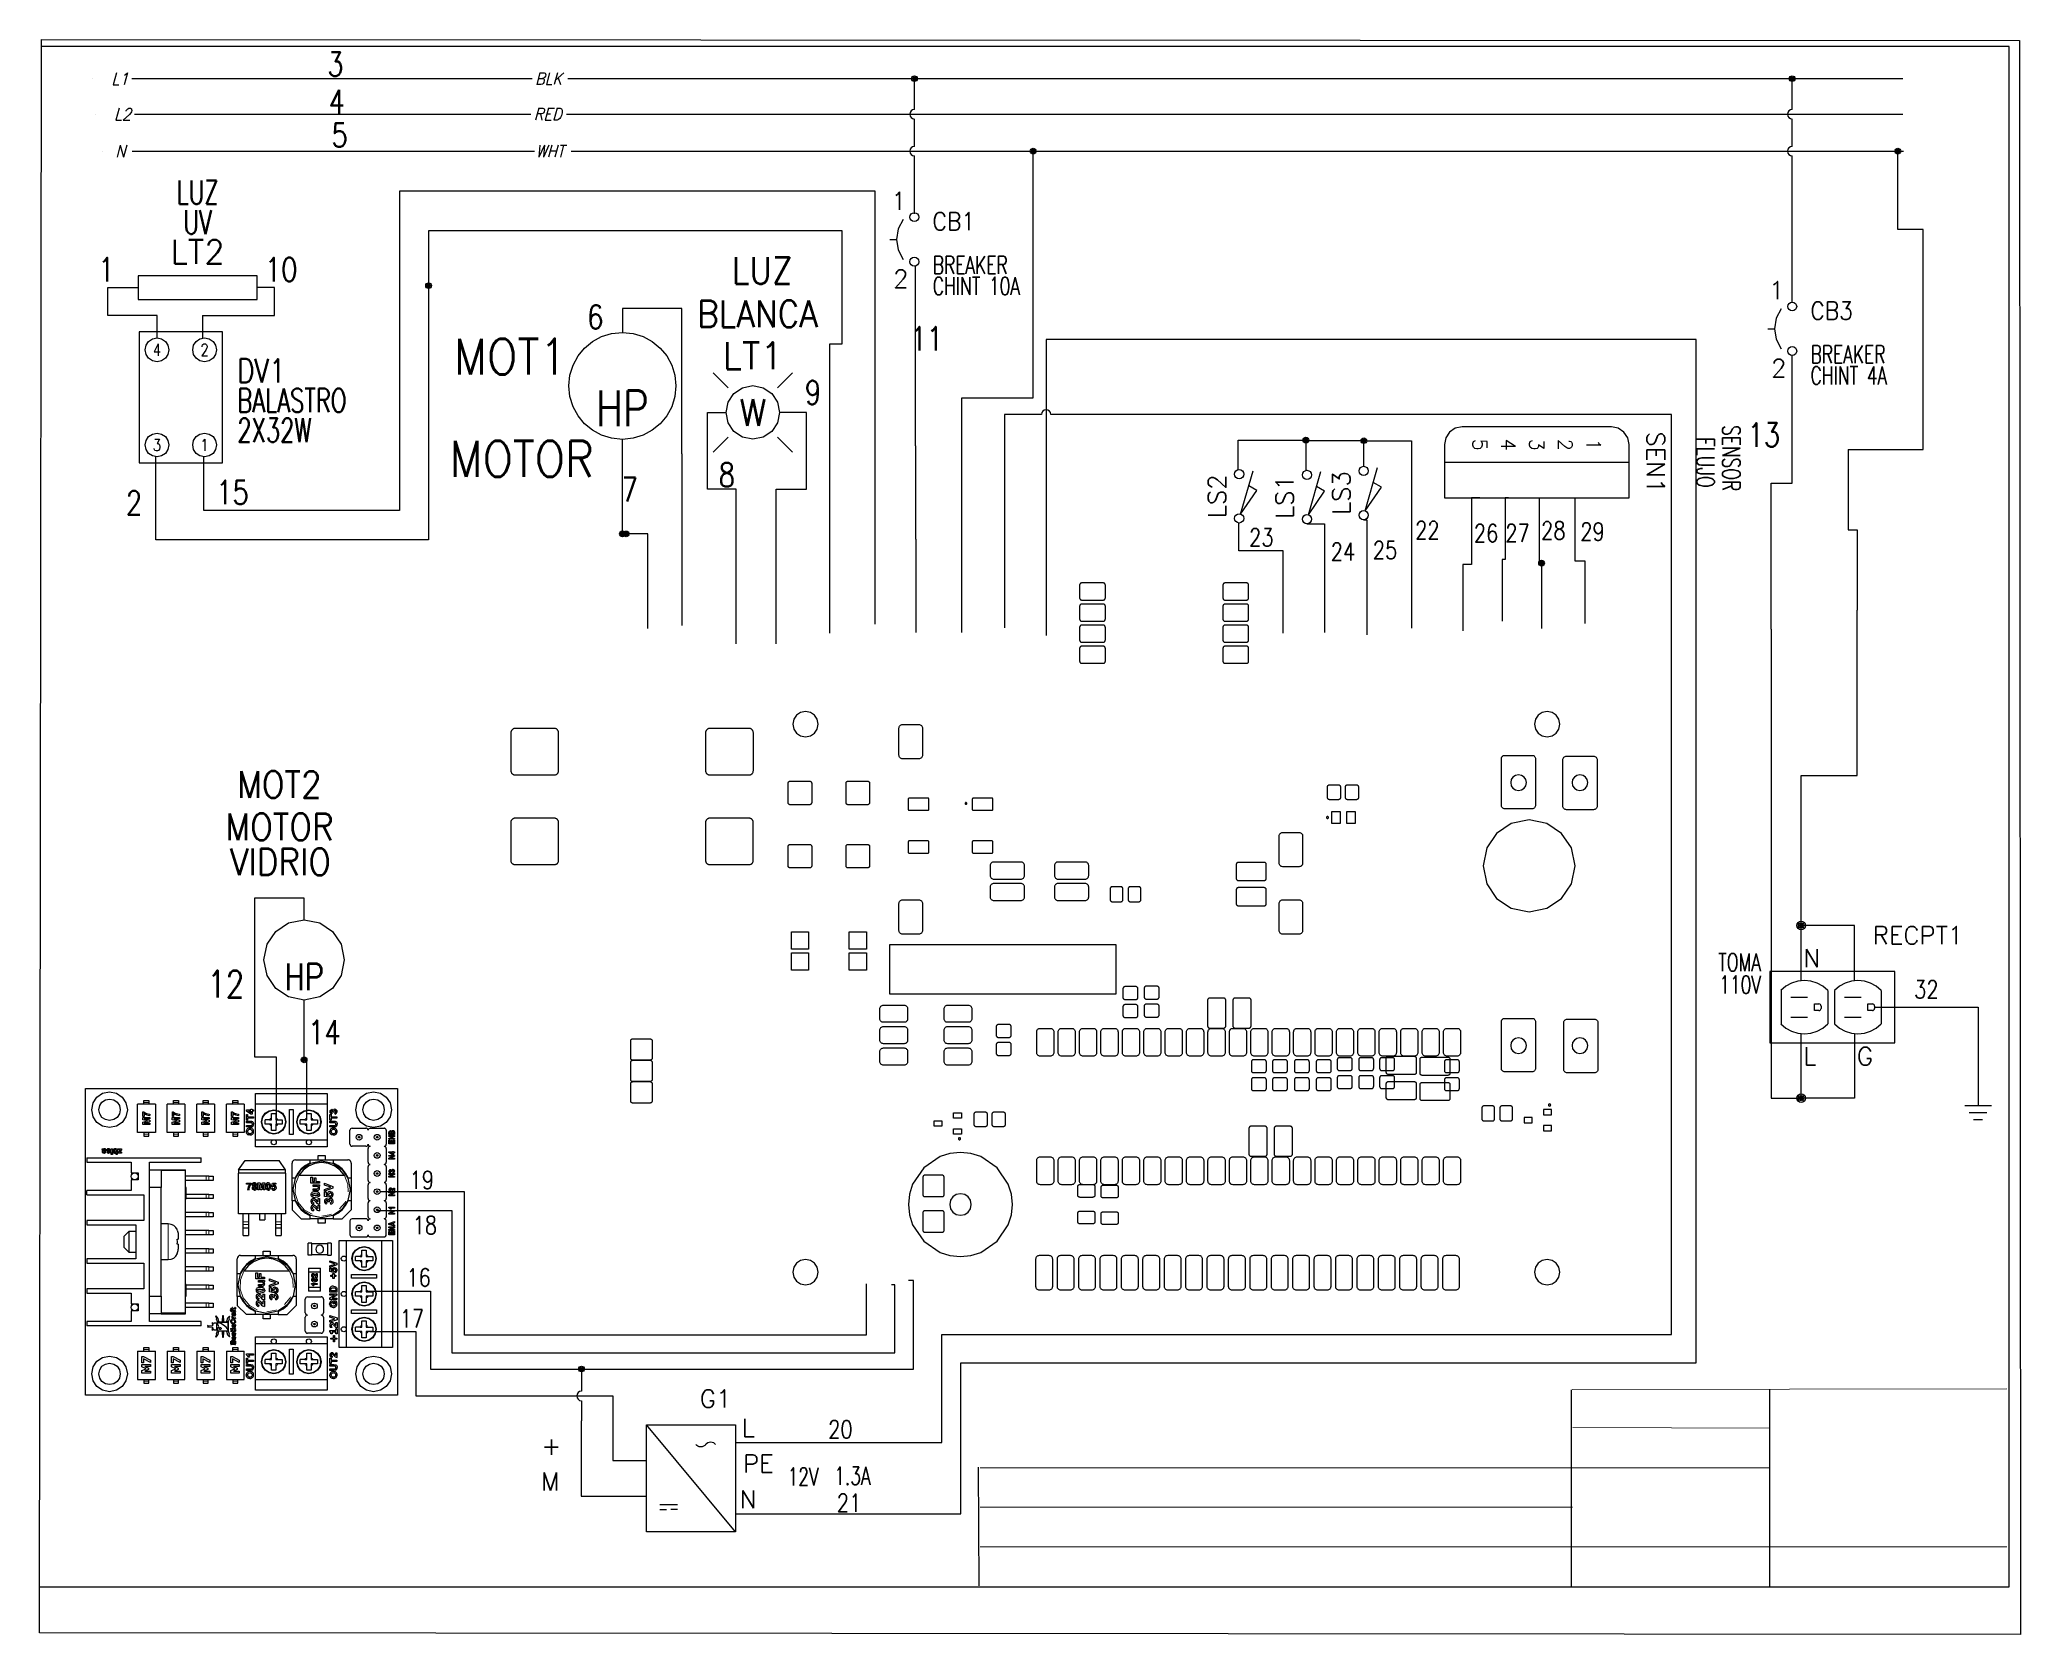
# Paper-space layout 'ANSI C Title Block' of a CAD drawing. Header units: inches. Extents: x 0.2 to 20.7, y -0.3 to 16.2.
# The model-space entities are those that its viewports show. They can reach past a viewport. Long polylines and large blocks are cut down to what shows.
import ezdxf
from ezdxf.enums import TextEntityAlignment as Align

# ---------------------------------------------------------------- set-up
doc = ezdxf.new("R2010")
doc.units = ezdxf.units.IN
doc.header["$MEASUREMENT"] = 0
for name, pattern in [('CENTERX2', [20.32, 12.7, -2.54, 2.54, -2.54]), ('HIDDEN2', [0.1875, 0.125, -0.0625]), ('PHANTOM', [1.27, 0.635, -0.127, 0.127, -0.127, 0.127, -0.127])]:
    doc.linetypes.add(name, pattern=pattern)
for name, color, linetype in [('BLK_12AWG', 7, 'Continuous'), ('CONTORNO', 179, 'Continuous'), ('DESC', 1, 'Continuous'), ('MISC', 250, 'Continuous'), ('SYMS', 7, 'Continuous'), ('TAGS', 250, 'Continuous'), ('TERMS', 250, 'Continuous'), ('Viewport', 7, 'Continuous'), ('WIREFIXED', 7, 'Continuous')]:
    doc.layers.add(name, color=color, linetype=linetype)
doc.layers.add('WIRENO', color=5, linetype='Continuous', true_color=0x0000ff)
doc.styles.add('SLDTEXTSTYLE0', font='tahoma.ttf')
doc.styles.add('SLDTEXTSTYLE1', font='tahomabd.ttf')
doc.styles.add('WD', font='romans.shx')
doc.styles.add('WD_IEC', font='isocp2.shx', dxfattribs={"width": 0.9, "height": 4})

psp = doc.layouts.new('ANSI C Title Block')

msp = doc.modelspace()

# ---------------------------------------------------------------- texts
at = {"color": 7, "linetype": 'Continuous', "lineweight": 0, "attachment_point": 1, "style": 'SLDTEXTSTYLE0'}
for s, insert, char_height in [('REVISÓ:', (143.13, 96.097), 0.1318), ('CABLE LUZ LED Y MOTOR: Encauchetado 2X18 Centelsa', (127.039, 95.773), 0.1245), ('FECHA:', (143.173, 95.724), 0.1318), ('CABLE TOMA CORRIENTE: Cable Encauchetado 3X12 Centelsa', (127.026, 95.542), 0.1245), ('CABLE DISPLAY: Cable de Instrumentación 20X22 AWG', (127.035, 95.31), 0.1245), ('NOTA: Cablear de acuerdo a potencia de cada conexión.', (136.886, 95.275), 0.1245), ('CONEXIONES DC y AC TARJETA: Cable vehicular centelsa AWG#18 (Linea 1:Negro, Neutro: Blanco,GND:Negro, +VDC:Rojo)', (127.024, 95.074), 0.1245), ('\\pi-0.39529,l0.52705,t1.0541;NOMBRE:^IConexiones CEGH SD DIELEC-CEGH0014', (136.897, 94.848), 0.13176), ('HOJA 1 DE 1', (143.334, 94.864), 0.17568), ('PLANO Nº:', (145.176, 94.846), 0.1318)]:
    msp.add_mtext(s, dxfattribs=dict(at, insert=insert, char_height=char_height))
at = {"insert": (126.99, 94.805), "char_height": 0.12, "attachment_point": 1}
msp.add_mtext_dynamic_manual_height_columns('Conexiones no mostradas en este plano, debe referirse a esquema electronico', width=9.45621, gutter_width=0.05, heights=[0], dxfattribs=at)
at = {"layer": 'CONTORNO', "color": 7, "insert": (143.125, 96.511), "char_height": 0.13176, "attachment_point": 1, "style": 'SLDTEXTSTYLE0'}
msp.add_mtext('DIBUJÓ:  JUDAPIES', dxfattribs=at)
at = {"layer": 'CONTORNO', "insert": (145.449, 96.278), "char_height": 0.2196, "attachment_point": 1, "style": 'SLDTEXTSTYLE1'}
msp.add_mtext('JP INGLOBAL', dxfattribs=at)

# ---------------------------------------------------------------- blocks, each defined once
blk = doc.blocks.new('HT0_LGENERIC')
at = {"style": 'WD', "oblique": 15, "width": 0.9}
blk.add_attdef('COLOR', text='', height=0.125, dxfattribs=at).set_placement((0, 0), align=Align.MIDDLE_CENTER)
at = {"color": 7, "style": 'WD'}
for tag, p in [('X4_TINY_DOT_DONT_REMOVE', (-0.125, 0)), ('X1_TINY_DOT_DONT_REMOVE', (0.125, 0))]:
    blk.add_attdef(tag, p, '', height=0.0001, dxfattribs=at)
at = {"style": 'WD', "flags": 1}
for tag, p in [('X4TERM01', (-0.125, 0)), ('X1TERM01', (0.125, 0))]:
    blk.add_attdef(tag, p, '', height=0.01, dxfattribs=at)
blk = doc.blocks.new('WDDOT')
for radius in [0.03, 0.0187, 0.00929]:
    blk.add_circle((0, 0), radius)
blk = doc.blocks.new('VCB1')
at = {"linetype": 'HIDDEN2'}
blk.add_line((-0.171, 0), (-0.125, 0), dxfattribs=at)
for centre in [(0, 0.156), (0, -0.156)]:
    blk.add_circle(centre, 0.0312)
blk.add_arc((0.109, 0), 0.234, 143.1301, 216.8699)
at = {"style": 'WD'}
for tag, p, width in [('INST', (0.219, 0.388), 0.7), ('LOC', (0.219, 0.219), 0.7), ('TAG1', (0.127, 0.064), 0.9), ('XREF', (0.129, -0.09), 0.7), ('DESC1', (0.129, -0.242), 0.7), ('DESC2', (0.129, -0.389), 0.7)]:
    blk.add_attdef(tag, p, '', height=0.125, dxfattribs=dict(at, width=width))
at = {"linetype": 'Continuous', "style": 'WD'}
for tag, height, flags, p in [('TERM01', 0.125, 8, (-0.055, 0.207)), ('MFG', 0.01, 9, (-0.142, -0.088)), ('CAT', 0.01, 9, (-0.142, -0.073))]:
    blk.add_attdef(tag, text='', height=height, dxfattribs=dict(at, flags=flags)).set_placement(p, align=Align.RIGHT)
at = {"style": 'WD', "width": 0.7}
blk.add_attdef('RATING1', text='', height=0.125, dxfattribs=at).set_placement((-0.188, 0.062), align=Align.RIGHT)
at = {"color": 7, "style": 'WD', "flags": 1}
for tag, p in [('X2TERM01', (0, 0.188)), ('X8TERM02', (0, -0.188))]:
    blk.add_attdef(tag, p, '', height=0.0125, dxfattribs=at)
at = {"color": 7, "style": 'WD'}
for tag, p in [('X4LINK', (-0.25, 0)), ('X1LINK', (0, 0))]:
    blk.add_attdef(tag, p, '', height=0.01, dxfattribs=at)
at = {"linetype": 'Continuous', "style": 'WD', "flags": 9}
blk.add_attdef('ASSYCODE', text='', height=0.01, dxfattribs=at).set_placement((-0.153, -0.106), align=Align.CENTER)
at = {"style": 'WD', "flags": 9}
for tag, p in [('CONTACT', (-0.129, -0.129)), ('FAMILY', (-0.142, -0.036))]:
    blk.add_attdef(tag, text='', height=0.01, dxfattribs=at).set_placement(p, align=Align.RIGHT)
at = {"linetype": 'Continuous', "style": 'WD', "flags": 8}
blk.add_attdef('TERM02', text='', height=0.125, dxfattribs=at).set_placement((-0.041, -0.213), align=Align.TOP_RIGHT)
blk = doc.blocks.new('VCN1RDUP')
for p, q in [((-0.219, 0.25), (-0.219, -0.25)), ((0.656, 0.25), (-0.219, 0.25)), ((0.656, -0.25), (0.656, 0.25)), ((-0.14, 0.117), (-0.14, -0.117)), ((-0.071, 0.07), (0.046, 0.07)), ((0.093, -0.024), (0.093, 0.023)), ((0.093, 0.023), (0.125, 0.023)), ((0.14, 0.008), (0.14, -0.009)), ((0.187, 0.117), (0.187, -0.117)), ((0.235, 0.117), (0.235, -0.117)), ((0.304, 0.07), (0.421, 0.07)), ((0.468, -0.024), (0.468, 0.023)), ((0.468, 0.023), (0.5, 0.023)), ((0.515, 0.008), (0.515, -0.009)), ((0.562, 0.117), (0.562, -0.117)), ((-0.071, -0.071), (0.046, -0.071)), ((0.125, -0.024), (0.093, -0.024)), ((0.304, -0.071), (0.421, -0.071)), ((0.5, -0.024), (0.468, -0.024)), ((-0.219, -0.25), (0.656, -0.25))]:
    blk.add_line(p, q)
for centre, radius, start, end in [((0.023, -0.039), 0.226, 43.6028, 136.3972), ((0.398, -0.039), 0.226, 43.6028, 136.3972), ((0.125, 0.008), 0.015, 0, 90), ((0.5, 0.008), 0.015, 0, 90), ((0.023, 0.039), 0.226, 223.6028, 316.3972), ((0.125, -0.009), 0.015, 270, 0), ((0.398, 0.039), 0.226, 223.6028, 316.3972), ((0.5, -0.009), 0.015, 270, 0)]:
    blk.add_arc(centre, radius, start, end)
at = {"style": 'WD'}
for tag, width, p in [('INST', 0.7, (-0.281, 0.577)), ('LOC', 0.7, (-0.281, 0.408)), ('DESC1', 0.7, (-0.281, 0.252)), ('DESC2', 0.7, (-0.281, 0.095)), ('RATING1', 0.9, (-0.281, -0.061))]:
    blk.add_attdef(tag, text='', height=0.125, dxfattribs=dict(at, width=width)).set_placement(p, align=Align.RIGHT)
at = {"linetype": 'Continuous', "style": 'WD', "flags": 8}
for tag, p in [('TERM02', (0.016, 0.281)), ('TERM05', (0.391, 0.281)), ('TERM06', (0.587, 0.08))]:
    blk.add_attdef(tag, p, '', height=0.125, dxfattribs=at)
at = {"style": 'WD', "flags": 9}
blk.add_attdef('FAMILY', (-0.152, 0.205), '', height=0.01, rotation=90, dxfattribs=at)
at = {"linetype": 'Continuous', "style": 'WD', "flags": 9}
for tag, p in [('CAT', (-0.108, 0.23)), ('MFG', (-0.089, 0.228)), ('ASSYCODE', (-0.071, 0.23))]:
    blk.add_attdef(tag, text='', height=0.01, rotation=90, dxfattribs=at).set_placement(p, align=Align.CENTER)
at = {"style": 'WD', "flags": 1}
for tag, p in [('X2TERM02', (0, 0.188)), ('X2TERM05', (0.375, 0.188)), ('X1TERM03', (0.14, 0)), ('X1TERM06', (0.515, 0)), ('X8TERM01', (0, -0.188)), ('X8TERM04', (0.375, -0.188))]:
    blk.add_attdef(tag, p, '', height=0.0125, dxfattribs=at)
at = {"style": 'WD'}
blk.add_attdef('TAG1', text='', height=0.125, dxfattribs=at).set_placement((-0.281, -0.217), align=Align.RIGHT)
at = {"linetype": 'Continuous', "style": 'WD', "flags": 8}
for tag, p in [('TERM01', (0.016, -0.281)), ('TERM04', (0.391, -0.281))]:
    blk.add_attdef(tag, text='', height=0.125, dxfattribs=at).set_placement(p, align=Align.TOP_LEFT)
blk = doc.blocks.new('VGND2')
for p, q in [((0.09375, 0), (-0.09375, 0)), ((-0.0625, -0.046875), (0.0625, -0.046875)), ((-0.03125, -0.09375), (0.03125, -0.09375))]:
    blk.add_line(p, q)
at = {"style": 'WD', "flags": 1}
blk.add_attdef('X2TERM01', (0, 0), '', height=0.01, dxfattribs=at)
blk = doc.blocks.new('WD_WNH')
at = {"linetype": 'Continuous', "style": 'WD', "width": 0.8}
blk.add_attdef('WIRENO', text='', height=0.125, dxfattribs=at).set_placement((0, 0.062), align=Align.CENTER)
at = {"style": 'WD', "flags": 1}
for tag, p in [('W01USER', (0, 0.078)), ('W02USER', (0, 0.07)), ('W03USER', (0, 0.062)), ('W04USER', (0, 0.055)), ('W05USER', (0, 0.047)), ('W06USER', (0, 0.039)), ('W07USER', (0, 0.031)), ('W08USER', (0, 0.023)), ('W09USER', (0, 0.016)), ('W10USER', (0, 0.008))]:
    blk.add_attdef(tag, text='', height=0.005, dxfattribs=at).set_placement(p, align=Align.CENTER)
blk = doc.blocks.new('SW_NOTE_2')
at = {"layer": 'CONTORNO', "color": 0, "char_height": 1.0583, "attachment_point": 2, "style": 'SLDTEXTSTYLE0'}
for s, insert in [('La información aqui contenida es ', (10.29, 1.34)), ('propiedad intelectual de', (10.08, -0.07)), ('JP INGLOBLAL.', (10.1, -1.48)), ('Prohibida su reproducción total o ', (10.3, -2.89)), ('parcial sin autorización', (10.12, -4.3))]:
    blk.add_mtext(s, dxfattribs=dict(at, insert=insert))
blk = doc.blocks.new('VMO12')
blk.add_circle((0, 0), 0.1875)
at = {"style": 'WD'}
for tag, p, width in [('INST', (0.318, 0.2634), 0.7), ('LOC', (0.318, 0.0938), 0.7), ('TAG1', (0.3125, -0.0789), 0.9), ('DESC1', (0.3135, -0.268), 0.9), ('DESC2', (0.3135, -0.4243), 0.9), ('DESC3', (0.3135, -0.5805), 0.9), ('RATING3', (0.3135, -0.7368), 0.8), ('RATING4', (0.3135, -0.893), 0.8), ('WDTAGALT', (0.3125, -1.0625), 0.7)]:
    blk.add_attdef(tag, p, '', height=0.125, dxfattribs=dict(at, width=width))
at = {"linetype": 'Continuous', "style": 'WD', "flags": 8}
for tag, p in [('TERM01', (-0.0312, 0.2125)), ('TERM03', (-0.2188, -0.1351))]:
    blk.add_attdef(tag, text='', height=0.125, dxfattribs=at).set_placement(p, align=Align.RIGHT)
at = {"style": 'WD', "flags": 9}
blk.add_attdef('FAMILY', text='', height=0.01, dxfattribs=at).set_placement((-0.0053, 0.1698), align=Align.CENTER)
at = {"linetype": 'Continuous', "style": 'WD', "flags": 1}
for tag, p in [('MFG', (0, 0.1404)), ('CAT', (0, 0.1593))]:
    blk.add_attdef(tag, text='', height=0.01, dxfattribs=at).set_placement(p, align=Align.MIDDLE)
at = {"color": 7, "style": 'WD', "flags": 1}
for tag, p in [('X2TERM01', (0, 0.1875)), ('X8TERM02', (0, -0.1875))]:
    blk.add_attdef(tag, p, '', height=0.0125, dxfattribs=at)
at = {"style": 'WD', "width": 0.8}
blk.add_attdef('RATING1', text='', height=0.125, dxfattribs=at).set_placement((0, 0), align=Align.CENTER)
at = {"linetype": 'Continuous', "style": 'WD', "flags": 9}
blk.add_attdef('ASSYCODE', text='', height=0.01, dxfattribs=at).set_placement((0, 0.125), align=Align.CENTER)
at = {"style": 'WD', "width": 0.8}
blk.add_attdef('RATING2', text='', height=0.125, dxfattribs=at).set_placement((0, -0.0165), align=Align.TOP_CENTER)
at = {"style": 'WD', "flags": 1}
blk.add_attdef('X0TERM03', (-0.1384, -0.1265), '', height=0.0125, dxfattribs=at)
at = {"linetype": 'Continuous', "style": 'WD', "flags": 8}
blk.add_attdef('TERM02', text='', height=0.125, dxfattribs=at).set_placement((-0.0312, -0.2094), align=Align.TOP_RIGHT)
blk = doc.blocks.new('WD_WNV')
at = {"style": 'WD', "flags": 1}
for tag, p in [('W01USER', (-0.0625, 0.0938)), ('W02USER', (-0.0625, 0.0859)), ('W03USER', (-0.0625, 0.0781)), ('W04USER', (-0.0625, 0.0703)), ('W05USER', (-0.0625, 0.0625)), ('W06USER', (-0.0625, 0.0547)), ('W07USER', (-0.0625, 0.0469)), ('W08USER', (-0.0625, 0.0391)), ('W09USER', (-0.0625, 0.0312)), ('W10USER', (-0.0625, 0.0234))]:
    blk.add_attdef(tag, text='', height=0.005, dxfattribs=at).set_placement(p, align=Align.CENTER)
at = {"linetype": 'Continuous', "style": 'WD', "width": 0.8}
blk.add_attdef('WIRENO', text='', height=0.125, dxfattribs=at).set_placement((-0.05, 0), align=Align.MIDDLE_RIGHT)
blk = doc.blocks.new('VDV1TFL')
for p, q in [((-0.344, 0.344), (-0.344, -0.344)), ((0.094, 0.344), (-0.344, 0.344)), ((0.094, -0.344), (0.094, 0.344)), ((-0.344, -0.344), (0.094, -0.344))]:
    blk.add_line(p, q)
for centre in [(-0.25, 0.25), (0, 0.25), (-0.25, -0.25), (0, -0.25)]:
    blk.add_circle(centre, 0.0625)
at = {"style": 'WD', "width": 0.7}
for tag, p in [('INST', (-0.119, 0.545)), ('LOC', (-0.119, 0.375)), ('RATING2', (-0.125, -0.156))]:
    blk.add_attdef(tag, text='', height=0.125, dxfattribs=at).set_placement(p, align=Align.CENTER)
at = {"style": 'WD', "flags": 1}
for tag, p in [('X2TERM04', (-0.25, 0.312)), ('X2TERM02', (0, 0.312)), ('X4TERM04', (-0.312, 0.25)), ('X1TERM02', (0.062, 0.25)), ('X4TERM03', (-0.312, -0.25)), ('X8TERM03', (-0.25, -0.312)), ('X8TERM01', (0, -0.312)), ('X1TERM01', (0.062, -0.25))]:
    blk.add_attdef(tag, p, '', height=0.0125, dxfattribs=at)
at = {"linetype": 'Continuous', "style": 'WD', "width": 0.8, "flags": 8}
for tag, p in [('TERM04', (-0.25, 0.25)), ('TERM02', (0, 0.25)), ('TERM03', (-0.25, -0.25)), ('TERM01', (0, -0.25))]:
    blk.add_attdef(tag, text='', height=0.0625, dxfattribs=at).set_placement(p, align=Align.MIDDLE)
at = {"style": 'WD', "width": 0.7}
blk.add_attdef('RATING1', text='', height=0.125, dxfattribs=at).set_placement((-0.125, 0.062), align=Align.MIDDLE)
at = {"style": 'WD'}
for tag, p, width in [('TAG1', (0.172, 0.077), 0.8), ('DESC1', (0.172, -0.079), 0.7), ('DESC2', (0.172, -0.235), 0.7), ('XREF', (0.172, -0.391), 0.7)]:
    blk.add_attdef(tag, p, '', height=0.125, dxfattribs=dict(at, width=width))
at = {"style": 'WD', "flags": 9}
blk.add_attdef('FAMILY', text='', height=0.01, dxfattribs=at).set_placement((-0.13, -0.08), align=Align.CENTER)
at = {"linetype": 'Continuous', "style": 'WD', "flags": 1}
for tag, p in [('CAT', (-0.125, -0.091)), ('MFG', (-0.125, -0.11))]:
    blk.add_attdef(tag, text='', height=0.01, dxfattribs=at).set_placement(p, align=Align.MIDDLE)
at = {"linetype": 'Continuous', "style": 'WD', "flags": 9}
blk.add_attdef('ASSYCODE', text='', height=0.01, dxfattribs=at).set_placement((-0.125, -0.125), align=Align.CENTER)
blk = doc.blocks.new('HLT1ENC')
for p, q in [((-0.312, 0.062), (-0.312, -0.062)), ((0.312, 0.062), (-0.312, 0.062)), ((0.312, -0.062), (0.312, 0.062)), ((-0.312, -0.062), (0.312, -0.062))]:
    blk.add_line(p, q)
at = {"style": 'WD', "width": 0.7}
for tag, p in [('INST', (0, 0.763)), ('LOC', (0, 0.594)), ('DESC1', (0, 0.437)), ('DESC2', (0, 0.281))]:
    blk.add_attdef(tag, text='', height=0.125, dxfattribs=at).set_placement(p, align=Align.CENTER)
at = {"style": 'WD'}
blk.add_attdef('TAG1', text='', height=0.125, dxfattribs=at).set_placement((0, 0.125), align=Align.CENTER)
for tag, p, height, flags in [('FAMILY', (0.33, 0.152), 0.01, 9), ('X4TERM01', (-0.312, 0), 0.0125, 1), ('X1TERM02', (0.312, 0), 0.0125, 1)]:
    blk.add_attdef(tag, p, '', height=height, dxfattribs=dict(at, flags=flags))
at = {"linetype": 'Continuous', "style": 'WD', "flags": 9}
for tag, p in [('CAT', (0.355, 0.108)), ('ASSYCODE', (0.355, 0.071)), ('MFG', (0.353, 0.089))]:
    blk.add_attdef(tag, text='', height=0.01, dxfattribs=at).set_placement(p, align=Align.CENTER)
at = {"linetype": 'Continuous', "style": 'WD', "flags": 8}
blk.add_attdef('TERM01', text='', height=0.125, dxfattribs=at).set_placement((-0.406, -0.031), align=Align.TOP_RIGHT)
blk.add_attdef('TERM02', text='', height=0.125, dxfattribs=at).set_placement((0.406, -0.031), align=Align.TOP_LEFT)
blk = doc.blocks.new('RPAD')
blk.add_trace([(-0.5, -0.5), (-0.5, 0.5), (0.5, -0.5), (0.5, 0.5)])
blk = doc.blocks.new('EPAD')
at = {"const_width": 0.5}
blk.add_lwpolyline([(-0.25, 0, 1), (0.25, 0, 1)], format="xyb", close=True, dxfattribs=at)
blk = doc.blocks.new('CIELEC-CFLH-V0016')
for points, const_width in [([(120.3695, 104.3563), (120.4088, 104.3563), (120.4088, 104.5138), (120.3695, 104.5138), (120.3695, 104.3563)], 0.008), ([(120.3695, 104.3563), (120.4088, 104.3563), (120.4088, 104.5138), (120.3695, 104.5138), (120.3695, 104.3563)], 0.008), ([(120.3695, 104.3563), (120.4088, 104.3563), (120.4088, 104.5138), (120.3695, 104.5138), (120.3695, 104.3563)], 0.008), ([(120.5269, 104.3563), (120.5663, 104.3563), (120.5663, 104.5138), (120.5269, 104.5138), (120.5269, 104.3563)], 0.008), ([(120.5269, 104.3563), (120.5663, 104.3563), (120.5663, 104.5138), (120.5269, 104.5138), (120.5269, 104.3563)], 0.008), ([(120.5269, 104.3563), (120.5663, 104.3563), (120.5663, 104.5138), (120.5269, 104.5138), (120.5269, 104.3563)], 0.008), ([(118.2263, 100.8837), (123.5652, 100.8837), (123.5652, 104.36), (118.2263, 104.36), (118.2263, 100.8837)], 0.008), ([(118.2263, 100.8837), (123.5652, 100.8837), (123.5652, 104.36), (118.2263, 104.36), (118.2263, 100.8837)], 0.008), ([(118.2263, 100.8837), (123.5652, 100.8837), (123.5652, 104.36), (118.2263, 104.36), (118.2263, 100.8837)], 0.008), ([(118.3906, 103.8717), (118.3906, 104.2717)], 0.008), ([(119.1906, 103.8717), (119.1906, 104.2717), (118.3906, 104.2717)], 0.008), ([(118.3906, 103.8717), (118.3906, 104.2717)], 0.008), ([(119.1906, 103.8717), (119.1906, 104.2717), (118.3906, 104.2717)], 0.008), ([(118.3906, 103.8717), (118.3906, 104.2717)], 0.008), ([(119.1906, 103.8717), (119.1906, 104.2717), (118.3906, 104.2717)], 0.008), ([(119.2122, 104.2748), (119.2122, 103.8748), (120.0122, 103.8748)], 0.008), ([(120.0122, 104.2748), (119.2122, 104.2748)], 0.008), ([(119.2122, 104.2748), (119.2122, 103.8748), (120.0122, 103.8748)], 0.008), ([(120.0122, 104.2748), (119.2122, 104.2748)], 0.008), ([(119.2122, 104.2748), (119.2122, 103.8748), (120.0122, 103.8748)], 0.008), ([(120.0122, 104.2748), (119.2122, 104.2748)], 0.008), ([(120.0122, 104.2748), (120.0122, 103.8748)], 0.008), ([(120.0122, 104.2748), (120.0122, 103.8748)], 0.008), ([(120.0122, 104.2748), (120.0122, 103.8748)], 0.008), ([(120.2317, 103.8838), (120.7041, 103.8838), (120.7041, 104.3563), (120.2317, 104.3563), (120.2317, 103.8838)], 0.008), ([(120.2317, 103.8838), (120.7041, 103.8838), (120.7041, 104.3563), (120.2317, 104.3563), (120.2317, 103.8838)], 0.008), ([(120.2317, 103.8838), (120.7041, 103.8838), (120.7041, 104.3563), (120.2317, 104.3563), (120.2317, 103.8838)], 0.008), ([(120.9131, 104.2717), (120.9131, 103.8717)], 0.008), ([(121.3131, 104.2717), (120.9131, 104.2717)], 0.008), ([(120.9131, 104.2717), (120.9131, 103.8717)], 0.008), ([(121.3131, 104.2717), (120.9131, 104.2717)], 0.008), ([(120.9131, 104.2717), (120.9131, 103.8717)], 0.008), ([(121.3131, 104.2717), (120.9131, 104.2717)], 0.008), ([(121.3131, 104.2717), (121.3131, 103.8717)], 0.008), ([(121.3131, 104.2717), (121.3131, 103.8717)], 0.008), ([(121.3131, 104.2717), (121.3131, 103.8717)], 0.008), ([(121.3147, 104.2717), (121.3147, 103.8717)], 0.008), ([(121.7147, 104.2717), (121.3147, 104.2717)], 0.008), ([(121.3147, 104.2717), (121.3147, 103.8717)], 0.008), ([(121.7147, 104.2717), (121.3147, 104.2717)], 0.008), ([(121.3147, 104.2717), (121.3147, 103.8717)], 0.008), ([(121.7147, 104.2717), (121.3147, 104.2717)], 0.008), ([(121.7147, 104.2717), (121.7147, 103.8717)], 0.008), ([(121.7147, 104.2717), (121.7147, 103.8717)], 0.008), ([(121.7147, 104.2717), (121.7147, 103.8717)], 0.008), ([(121.7443, 104.2717), (121.7443, 103.8717)], 0.008), ([(122.1443, 104.2717), (121.7443, 104.2717)], 0.008), ([(121.7443, 104.2717), (121.7443, 103.8717)], 0.008), ([(122.1443, 104.2717), (121.7443, 104.2717)], 0.008), ([(121.7443, 104.2717), (121.7443, 103.8717)], 0.008), ([(122.1443, 104.2717), (121.7443, 104.2717)], 0.008), ([(122.1443, 104.2717), (122.1443, 103.8717)], 0.008), ([(122.1443, 104.2717), (122.1443, 103.8717)], 0.008), ([(122.1443, 104.2717), (122.1443, 103.8717)], 0.008), ([(122.1677, 104.2717), (122.1677, 103.8717)], 0.008), ([(122.5677, 104.2717), (122.1677, 104.2717)], 0.008), ([(122.1677, 104.2717), (122.1677, 103.8717)], 0.008), ([(122.5677, 104.2717), (122.1677, 104.2717)], 0.008), ([(122.1677, 104.2717), (122.1677, 103.8717)], 0.008), ([(122.5677, 104.2717), (122.1677, 104.2717)], 0.008), ([(122.5677, 104.2717), (122.5677, 103.8717)], 0.008), ([(122.5677, 104.2717), (122.5677, 103.8717)], 0.008), ([(122.5677, 104.2717), (122.5677, 103.8717)], 0.008), ([(122.589, 104.2717), (122.589, 103.8717)], 0.008), ([(122.989, 104.2717), (122.589, 104.2717)], 0.008), ([(122.589, 104.2717), (122.589, 103.8717)], 0.008), ([(122.989, 104.2717), (122.589, 104.2717)], 0.008), ([(122.589, 104.2717), (122.589, 103.8717)], 0.008), ([(122.989, 104.2717), (122.589, 104.2717)], 0.008), ([(122.989, 104.2717), (122.989, 103.8717)], 0.008), ([(122.989, 104.2717), (122.989, 103.8717)], 0.008), ([(122.989, 104.2717), (122.989, 103.8717)], 0.008), ([(118.3906, 103.8717), (119.1906, 103.8717)], 0.008), ([(118.3906, 103.8717), (119.1906, 103.8717)], 0.008), ([(118.3906, 103.8717), (119.1906, 103.8717)], 0.008), ([(121.3131, 103.8717), (120.9131, 103.8717)], 0.008), ([(121.3131, 103.8717), (120.9131, 103.8717)], 0.008), ([(121.3131, 103.8717), (120.9131, 103.8717)], 0.008), ([(121.7147, 103.8717), (121.3147, 103.8717)], 0.008), ([(121.7147, 103.8717), (121.3147, 103.8717)], 0.008), ([(121.7147, 103.8717), (121.3147, 103.8717)], 0.008), ([(122.1443, 103.8717), (121.7443, 103.8717)], 0.008), ([(122.1443, 103.8717), (121.7443, 103.8717)], 0.008), ([(122.1443, 103.8717), (121.7443, 103.8717)], 0.008), ([(122.5677, 103.8717), (122.1677, 103.8717)], 0.008), ([(122.5677, 103.8717), (122.1677, 103.8717)], 0.008), ([(122.5677, 103.8717), (122.1677, 103.8717)], 0.008), ([(122.989, 103.8717), (122.589, 103.8717)], 0.008), ([(122.989, 103.8717), (122.589, 103.8717)], 0.008), ([(122.989, 103.8717), (122.589, 103.8717)], 0.008), ([(118.5803, 103.7368), (118.5803, 100.9809)], 0.008), ([(122.2417, 103.7368), (118.5803, 103.7368)], 0.008), ([(118.5803, 103.7368), (118.5803, 100.9809)], 0.008), ([(122.2417, 103.7368), (118.5803, 103.7368)], 0.008), ([(118.5803, 103.7368), (118.5803, 100.9809)], 0.008), ([(122.2417, 103.7368), (118.5803, 103.7368)], 0.008), ([(122.2417, 100.9809), (122.2417, 103.7368)], 0.008), ([(122.2417, 100.9809), (122.2417, 103.7368)], 0.008), ([(122.2417, 100.9809), (122.2417, 103.7368)], 0.008), ([(119.7184, 102.612), (121.7814, 102.612), (121.7814, 103.6829), (119.7184, 103.6829), (119.7184, 102.612)], 0.008), ([(119.7184, 102.612), (121.7814, 102.612), (121.7814, 103.6829), (119.7184, 103.6829), (119.7184, 102.612)], 0.008), ([(119.7184, 102.612), (121.7814, 102.612), (121.7814, 103.6829), (119.7184, 103.6829), (119.7184, 102.612)], 0.008), ([(122.3762, 103.313), (123.5297, 103.313), (123.5297, 103.6949), (122.3762, 103.6949), (122.3762, 103.313)], 0.008), ([(122.3762, 103.313), (123.5297, 103.313), (123.5297, 103.6949), (122.3762, 103.6949), (122.3762, 103.313)], 0.008), ([(122.3762, 103.313), (123.5297, 103.313), (123.5297, 103.6949), (122.3762, 103.6949), (122.3762, 103.313)], 0.008), ([(122.4077, 103.3917), (123.4943, 103.3917), (123.4943, 103.628), (122.4077, 103.628), (122.4077, 103.3917)], 0.008), ([(122.4077, 103.3917), (123.4943, 103.3917), (123.4943, 103.628), (122.4077, 103.628), (122.4077, 103.3917)], 0.008), ([(122.4077, 103.3917), (123.4943, 103.3917), (123.4943, 103.628), (122.4077, 103.628), (122.4077, 103.3917)], 0.008), ([(122.4234, 103.4232), (122.6163, 103.4232), (122.6163, 103.5925), (122.4234, 103.5925), (122.4234, 103.4232)], 0.008), ([(122.4234, 103.4232), (122.6163, 103.4232), (122.6163, 103.5925), (122.4234, 103.5925), (122.4234, 103.4232)], 0.008), ([(122.4234, 103.4232), (122.6163, 103.4232), (122.6163, 103.5925), (122.4234, 103.5925), (122.4234, 103.4232)], 0.008), ([(122.6203, 103.4193), (123.2463, 103.4193), (123.2463, 103.5965), (122.6203, 103.5965), (122.6203, 103.4193)], 0.008), ([(122.6203, 103.4193), (123.2463, 103.4193), (123.2463, 103.5965), (122.6203, 103.5965), (122.6203, 103.4193)], 0.008), ([(122.6203, 103.4193), (123.2463, 103.4193), (123.2463, 103.5965), (122.6203, 103.5965), (122.6203, 103.4193)], 0.008), ([(123.2463, 103.4232), (123.4786, 103.4232), (123.4786, 103.5925), (123.2463, 103.5925), (123.2463, 103.4232)], 0.008), ([(123.2463, 103.4232), (123.4786, 103.4232), (123.4786, 103.5925), (123.2463, 103.5925), (123.2463, 103.4232)], 0.008), ([(123.2463, 103.4232), (123.4786, 103.4232), (123.4786, 103.5925), (123.2463, 103.5925), (123.2463, 103.4232)], 0.008), ([(118.3129, 103.4679), (118.3538, 103.5089)], 0.008), ([(118.3129, 103.4679), (118.3538, 103.5089)], 0.008), ([(118.3129, 103.4679), (118.3538, 103.5089)], 0.008), ([(118.3129, 102.0348), (118.3129, 103.4679)], 0.008), ([(118.3129, 102.0348), (118.3129, 103.4679)], 0.008), ([(118.3129, 102.0348), (118.3129, 103.4679)], 0.008), ([(118.3538, 103.5089), (118.9844, 103.5089)], 0.008), ([(118.3538, 103.5089), (118.9844, 103.5089)], 0.008), ([(118.3538, 103.5089), (118.9844, 103.5089)], 0.008), ([(118.3741, 103.4343), (118.3719, 103.432)], 0.008), ([(118.3741, 103.4343), (118.3719, 103.432)], 0.008), ([(118.3741, 103.4343), (118.3719, 103.432)], 0.008), ([(118.3719, 103.4316), (118.3719, 103.432)], 0.008), ([(118.3719, 103.4316), (118.3719, 103.432)], 0.008), ([(118.3719, 103.4316), (118.3719, 103.432)], 0.008), ([(118.3741, 103.4343), (118.3742, 103.4343)], 0.008), ([(118.3741, 103.4343), (118.3742, 103.4343)], 0.008), ([(118.3741, 103.4343), (118.3742, 103.4343)], 0.008), ([(118.3745, 103.4343), (118.3742, 103.4343)], 0.008), ([(118.3745, 103.4343), (118.3742, 103.4343)], 0.008), ([(118.3745, 103.4343), (118.3742, 103.4343)], 0.008), ([(118.3745, 103.4343), (118.3769, 103.432)], 0.008), ([(118.3745, 103.4343), (118.3769, 103.432)], 0.008), ([(118.3745, 103.4343), (118.3769, 103.432)], 0.008), ([(118.3769, 103.4318), (118.3769, 103.432)], 0.008), ([(118.3769, 103.4318), (118.3769, 103.432)], 0.008), ([(118.3769, 103.4318), (118.3769, 103.432)], 0.008), ([(118.3769, 103.4111), (118.3769, 103.4318)], 0.008), ([(118.3769, 103.4111), (118.3769, 103.4318)], 0.008), ([(118.3769, 103.4111), (118.3769, 103.4318)], 0.008), ([(118.4439, 103.2509), (118.4439, 103.4966)], 0.008), ([(118.6077, 103.2509), (118.6077, 103.4966), (118.4439, 103.4966)], 0.008), ([(118.4439, 103.2509), (118.4439, 103.4966)], 0.008), ([(118.6077, 103.2509), (118.6077, 103.4966), (118.4439, 103.4966)], 0.008), ([(118.4439, 103.2509), (118.4439, 103.4966)], 0.008), ([(118.6077, 103.2509), (118.6077, 103.4966), (118.4439, 103.4966)], 0.008), ([(118.7305, 103.2509), (118.7305, 103.4966)], 0.008), ([(118.8943, 103.2509), (118.8943, 103.4966), (118.7305, 103.4966)], 0.008), ([(118.7305, 103.2509), (118.7305, 103.4966)], 0.008), ([(118.8943, 103.2509), (118.8943, 103.4966), (118.7305, 103.4966)], 0.008), ([(118.7305, 103.2509), (118.7305, 103.4966)], 0.008), ([(118.8943, 103.2509), (118.8943, 103.4966), (118.7305, 103.4966)], 0.008), ([(118.9474, 103.4343), (118.9464, 103.4341), (118.946, 103.4338), (118.9457, 103.4335), (118.9454, 103.4331), (118.9452, 103.4326), (118.9451, 103.4313)], 0.008), ([(118.9474, 103.4343), (118.9464, 103.4341), (118.946, 103.4338), (118.9457, 103.4335), (118.9454, 103.4331), (118.9452, 103.4326), (118.9451, 103.4313)], 0.008), ([(118.9474, 103.4343), (118.9464, 103.4341), (118.946, 103.4338), (118.9457, 103.4335), (118.9454, 103.4331), (118.9452, 103.4326), (118.9451, 103.4313)], 0.008), ([(118.9475, 103.4343), (118.9474, 103.4343)], 0.008), ([(118.9475, 103.4343), (118.9474, 103.4343)], 0.008), ([(118.9475, 103.4343), (118.9474, 103.4343)], 0.008), ([(118.9475, 103.4343), (118.95, 103.4318)], 0.008), ([(118.9475, 103.4343), (118.95, 103.4318)], 0.008), ([(118.9475, 103.4343), (118.95, 103.4318)], 0.008), ([(118.9499, 103.4314), (118.95, 103.4318)], 0.008), ([(118.9499, 103.4314), (118.95, 103.4318)], 0.008), ([(118.9499, 103.4314), (118.95, 103.4318)], 0.008), ([(118.9844, 103.5089), (119.0253, 103.4679)], 0.008), ([(118.9844, 103.5089), (119.0253, 103.4679)], 0.008), ([(118.9844, 103.5089), (119.0253, 103.4679)], 0.008), ([(119.0253, 103.4679), (119.0253, 102.0348)], 0.008), ([(119.0253, 103.4679), (119.0253, 102.0348)], 0.008), ([(119.0253, 103.4679), (119.0253, 102.0348)], 0.008), ([(118.4024, 103.3584), (118.3571, 103.3584), (118.3557, 103.3582), (118.3551, 103.358), (118.3547, 103.3577), (118.3543, 103.3573), (118.354, 103.3569), (118.3538, 103.3558)], 0.008), ([(118.4024, 103.3584), (118.3571, 103.3584), (118.3557, 103.3582), (118.3551, 103.358), (118.3547, 103.3577), (118.3543, 103.3573), (118.354, 103.3569), (118.3538, 103.3558)], 0.008), ([(118.4024, 103.3584), (118.3571, 103.3584), (118.3557, 103.3582), (118.3551, 103.358), (118.3547, 103.3577), (118.3543, 103.3573), (118.354, 103.3569), (118.3538, 103.3558)], 0.008), ([(118.3565, 103.3531), (118.3546, 103.3539), (118.3538, 103.3558)], 0.008), ([(118.3565, 103.3531), (118.3546, 103.3539), (118.3538, 103.3558)], 0.008), ([(118.3565, 103.3531), (118.3546, 103.3539), (118.3538, 103.3558)], 0.008), ([(118.4033, 103.4002), (118.3569, 103.4002), (118.3557, 103.4), (118.3552, 103.3998), (118.3548, 103.3996), (118.3544, 103.3993), (118.3542, 103.3989), (118.354, 103.3979)], 0.008), ([(118.4033, 103.4002), (118.3569, 103.4002), (118.3557, 103.4), (118.3552, 103.3998), (118.3548, 103.3996), (118.3544, 103.3993), (118.3542, 103.3989), (118.354, 103.3979)], 0.008), ([(118.4033, 103.4002), (118.3569, 103.4002), (118.3557, 103.4), (118.3552, 103.3998), (118.3548, 103.3996), (118.3544, 103.3993), (118.3542, 103.3989), (118.354, 103.3979)], 0.008), ([(118.3559, 103.3953), (118.354, 103.3979)], 0.008), ([(118.3559, 103.3953), (118.354, 103.3979)], 0.008), ([(118.3559, 103.3953), (118.354, 103.3979)], 0.008), ([(118.3566, 103.3742), (118.3541, 103.3718)], 0.008), ([(118.3566, 103.3742), (118.3541, 103.3718)], 0.008), ([(118.3566, 103.3742), (118.3541, 103.3718)], 0.008), ([(118.3542, 103.3716), (118.3541, 103.3718)], 0.008), ([(118.3542, 103.3716), (118.3541, 103.3718)], 0.008), ([(118.3542, 103.3716), (118.3541, 103.3718)], 0.008), ([(118.3542, 103.3716), (118.3542, 103.3715)], 0.008), ([(118.3542, 103.3716), (118.3542, 103.3715)], 0.008), ([(118.3542, 103.3716), (118.3542, 103.3715)], 0.008), ([(118.3565, 103.3692), (118.3542, 103.3715)], 0.008), ([(118.3565, 103.3692), (118.3542, 103.3715)], 0.008), ([(118.3565, 103.3692), (118.3542, 103.3715)], 0.008), ([(118.4042, 103.3742), (118.3661, 103.3954), (118.4032, 103.3954)], 0.008), ([(118.4042, 103.3742), (118.3661, 103.3954), (118.4032, 103.3954)], 0.008), ([(118.4042, 103.3742), (118.3661, 103.3954), (118.4032, 103.3954)], 0.008), ([(118.3559, 103.3953), (118.3936, 103.3742), (118.3569, 103.3742)], 0.008), ([(118.3559, 103.3953), (118.3936, 103.3742), (118.3569, 103.3742)], 0.008), ([(118.3559, 103.3953), (118.3936, 103.3742), (118.3569, 103.3742)], 0.008), ([(118.4032, 103.3439), (118.4024, 103.3438), (118.4016, 103.3436), (118.3562, 103.3284)], 0.008), ([(118.4032, 103.3439), (118.4024, 103.3438), (118.4016, 103.3436), (118.3562, 103.3284)], 0.008), ([(118.4032, 103.3439), (118.4024, 103.3438), (118.4016, 103.3436), (118.3562, 103.3284)], 0.008), ([(118.3565, 103.3692), (118.357, 103.3692)], 0.008), ([(118.3565, 103.3692), (118.357, 103.3692)], 0.008), ([(118.3565, 103.3692), (118.357, 103.3692)], 0.008), ([(118.3565, 103.3531), (118.3571, 103.3532)], 0.008), ([(118.3565, 103.3531), (118.3571, 103.3532)], 0.008), ([(118.3565, 103.3531), (118.3571, 103.3532)], 0.008), ([(118.3566, 103.3742), (118.3569, 103.3742)], 0.008), ([(118.3566, 103.3742), (118.3569, 103.3742)], 0.008), ([(118.3566, 103.3742), (118.3569, 103.3742)], 0.008), ([(118.357, 103.3692), (118.4027, 103.3692)], 0.008), ([(118.357, 103.3692), (118.4027, 103.3692)], 0.008), ([(118.357, 103.3692), (118.4027, 103.3692)], 0.008), ([(118.3571, 103.3532), (118.4025, 103.3532)], 0.008), ([(118.3571, 103.3532), (118.4025, 103.3532)], 0.008), ([(118.3571, 103.3532), (118.4025, 103.3532)], 0.008), ([(118.3719, 103.4316), (118.3719, 103.411)], 0.008), ([(118.3719, 103.4316), (118.3719, 103.411)], 0.008), ([(118.3719, 103.4316), (118.3719, 103.411)], 0.008), ([(118.3719, 103.411), (118.3719, 103.4108)], 0.008), ([(118.3719, 103.411), (118.3719, 103.4108)], 0.008), ([(118.3719, 103.411), (118.3719, 103.4108)], 0.008), ([(118.3742, 103.4085), (118.3719, 103.4108)], 0.008), ([(118.3742, 103.4085), (118.3719, 103.4108)], 0.008), ([(118.3742, 103.4085), (118.3719, 103.4108)], 0.008), ([(118.3742, 103.4085), (118.3745, 103.4085)], 0.008), ([(118.3742, 103.4085), (118.3745, 103.4085)], 0.008), ([(118.3742, 103.4085), (118.3745, 103.4085)], 0.008), ([(118.3746, 103.4085), (118.3745, 103.4085)], 0.008), ([(118.3746, 103.4085), (118.3745, 103.4085)], 0.008), ([(118.3746, 103.4085), (118.3745, 103.4085)], 0.008), ([(118.3746, 103.4085), (118.3769, 103.4108)], 0.008), ([(118.3746, 103.4085), (118.3769, 103.4108)], 0.008), ([(118.3746, 103.4085), (118.3769, 103.4108)], 0.008), ([(118.3769, 103.4111), (118.3769, 103.4108)], 0.008), ([(118.3769, 103.4111), (118.3769, 103.4108)], 0.008), ([(118.3769, 103.4111), (118.3769, 103.4108)], 0.008), ([(118.403, 103.3584), (118.4024, 103.3584)], 0.008), ([(118.403, 103.3584), (118.4024, 103.3584)], 0.008), ([(118.403, 103.3584), (118.4024, 103.3584)], 0.008), ([(118.403, 103.3531), (118.4025, 103.3532)], 0.008), ([(118.403, 103.3531), (118.4025, 103.3532)], 0.008), ([(118.403, 103.3531), (118.4025, 103.3532)], 0.008), ([(118.4033, 103.3692), (118.4027, 103.3692)], 0.008), ([(118.4033, 103.3692), (118.4027, 103.3692)], 0.008), ([(118.4033, 103.3692), (118.4027, 103.3692)], 0.008), ([(118.403, 103.3584), (118.4048, 103.3577), (118.4056, 103.3558)], 0.008), ([(118.403, 103.3584), (118.4048, 103.3577), (118.4056, 103.3558)], 0.008), ([(118.403, 103.3584), (118.4048, 103.3577), (118.4056, 103.3558)], 0.008), ([(118.403, 103.3531), (118.4049, 103.3539), (118.4056, 103.3557)], 0.008), ([(118.403, 103.3531), (118.4049, 103.3539), (118.4056, 103.3557)], 0.008), ([(118.403, 103.3531), (118.4049, 103.3539), (118.4056, 103.3557)], 0.008), ([(118.4035, 103.3954), (118.4032, 103.3954)], 0.008), ([(118.4035, 103.3954), (118.4032, 103.3954)], 0.008), ([(118.4035, 103.3954), (118.4032, 103.3954)], 0.008), ([(118.4034, 103.3439), (118.4032, 103.3439)], 0.008), ([(118.4034, 103.3439), (118.4032, 103.3439)], 0.008), ([(118.4034, 103.3439), (118.4032, 103.3439)], 0.008), ([(118.4036, 103.4002), (118.4033, 103.4002)], 0.008), ([(118.4036, 103.4002), (118.4033, 103.4002)], 0.008), ([(118.4036, 103.4002), (118.4033, 103.4002)], 0.008), ([(118.4033, 103.3692), (118.4051, 103.3699), (118.4058, 103.3717)], 0.008), ([(118.4033, 103.3692), (118.4051, 103.3699), (118.4058, 103.3717)], 0.008), ([(118.4033, 103.3692), (118.4051, 103.3699), (118.4058, 103.3717)], 0.008), ([(118.4033, 103.3389), (118.4056, 103.3413)], 0.008), ([(118.4033, 103.3389), (118.4056, 103.3413)], 0.008), ([(118.4033, 103.3389), (118.4056, 103.3413)], 0.008), ([(118.4034, 103.3439), (118.4056, 103.3417)], 0.008), ([(118.4034, 103.3439), (118.4056, 103.3417)], 0.008), ([(118.4034, 103.3439), (118.4056, 103.3417)], 0.008), ([(118.4035, 103.3954), (118.4058, 103.3976)], 0.008), ([(118.4035, 103.3954), (118.4058, 103.3976)], 0.008), ([(118.4035, 103.3954), (118.4058, 103.3976)], 0.008), ([(118.4036, 103.4002), (118.4058, 103.398)], 0.008), ([(118.4036, 103.4002), (118.4058, 103.398)], 0.008), ([(118.4036, 103.4002), (118.4058, 103.398)], 0.008), ([(118.4042, 103.3742), (118.4058, 103.3717)], 0.008), ([(118.4042, 103.3742), (118.4058, 103.3717)], 0.008), ([(118.4042, 103.3742), (118.4058, 103.3717)], 0.008), ([(118.4056, 103.3558), (118.4056, 103.3558)], 0.008), ([(118.4056, 103.3558), (118.4056, 103.3557)], 0.008), ([(118.4056, 103.3558), (118.4056, 103.3558)], 0.008), ([(118.4056, 103.3558), (118.4056, 103.3557)], 0.008), ([(118.4056, 103.3558), (118.4056, 103.3558)], 0.008), ([(118.4056, 103.3558), (118.4056, 103.3557)], 0.008), ([(118.4056, 103.3413), (118.4056, 103.3417)], 0.008), ([(118.4056, 103.3413), (118.4056, 103.3417)], 0.008), ([(118.4056, 103.3413), (118.4056, 103.3417)], 0.008), ([(118.4058, 103.3978), (118.4058, 103.398)], 0.008), ([(118.4058, 103.3978), (118.4058, 103.398)], 0.008), ([(118.4058, 103.3978), (118.4058, 103.398)], 0.008), ([(118.4058, 103.3978), (118.4058, 103.3976)], 0.008), ([(118.4058, 103.3978), (118.4058, 103.3976)], 0.008), ([(118.4058, 103.3978), (118.4058, 103.3976)], 0.008), ([(118.6984, 103.412), (118.6984, 101.3057)], 0.008), ([(118.6984, 103.412), (122.1236, 103.412)], 0.008), ([(118.6984, 103.412), (118.6984, 101.3057)], 0.008), ([(118.6984, 103.412), (122.1236, 103.412)], 0.008), ([(118.6984, 103.412), (118.6984, 101.3057)], 0.008), ([(118.6984, 103.412), (122.1236, 103.412)], 0.008), ([(118.9757, 103.3584), (118.9304, 103.3584), (118.9289, 103.3582), (118.9284, 103.358), (118.9279, 103.3577), (118.9275, 103.3573), (118.9273, 103.3569), (118.9271, 103.3558)], 0.008), ([(118.9757, 103.3584), (118.9304, 103.3584), (118.9289, 103.3582), (118.9284, 103.358), (118.9279, 103.3577), (118.9275, 103.3573), (118.9273, 103.3569), (118.9271, 103.3558)], 0.008), ([(118.9757, 103.3584), (118.9304, 103.3584), (118.9289, 103.3582), (118.9284, 103.358), (118.9279, 103.3577), (118.9275, 103.3573), (118.9273, 103.3569), (118.9271, 103.3558)], 0.008), ([(118.9297, 103.3531), (118.9278, 103.3539), (118.9271, 103.3558)], 0.008), ([(118.9297, 103.3531), (118.9278, 103.3539), (118.9271, 103.3558)], 0.008), ([(118.9297, 103.3531), (118.9278, 103.3539), (118.9271, 103.3558)], 0.008), ([(118.9765, 103.4002), (118.9301, 103.4002), (118.9289, 103.4), (118.9284, 103.3998), (118.928, 103.3996), (118.9277, 103.3993), (118.9275, 103.3989), (118.9273, 103.3979)], 0.008), ([(118.9765, 103.4002), (118.9301, 103.4002), (118.9289, 103.4), (118.9284, 103.3998), (118.928, 103.3996), (118.9277, 103.3993), (118.9275, 103.3989), (118.9273, 103.3979)], 0.008), ([(118.9765, 103.4002), (118.9301, 103.4002), (118.9289, 103.4), (118.9284, 103.3998), (118.928, 103.3996), (118.9277, 103.3993), (118.9275, 103.3989), (118.9273, 103.3979)], 0.008), ([(118.9291, 103.3953), (118.9273, 103.3979)], 0.008), ([(118.9291, 103.3953), (118.9273, 103.3979)], 0.008), ([(118.9291, 103.3953), (118.9273, 103.3979)], 0.008), ([(118.9298, 103.3742), (118.9274, 103.3718)], 0.008), ([(118.9298, 103.3742), (118.9274, 103.3718)], 0.008), ([(118.9298, 103.3742), (118.9274, 103.3718)], 0.008), ([(118.9274, 103.3716), (118.9274, 103.3718)], 0.008), ([(118.9274, 103.3716), (118.9274, 103.3718)], 0.008), ([(118.9274, 103.3716), (118.9274, 103.3718)], 0.008), ([(118.9274, 103.3716), (118.9274, 103.3715)], 0.008), ([(118.9274, 103.3716), (118.9274, 103.3715)], 0.008), ([(118.9274, 103.3716), (118.9274, 103.3715)], 0.008), ([(118.9297, 103.3692), (118.9274, 103.3715)], 0.008), ([(118.9297, 103.3692), (118.9274, 103.3715)], 0.008), ([(118.9297, 103.3692), (118.9274, 103.3715)], 0.008), ([(118.9291, 103.3953), (118.9668, 103.3742), (118.9301, 103.3742)], 0.008), ([(118.9291, 103.3953), (118.9668, 103.3742), (118.9301, 103.3742)], 0.008), ([(118.9291, 103.3953), (118.9668, 103.3742), (118.9301, 103.3742)], 0.008), ([(118.9764, 103.3439), (118.9756, 103.3438), (118.9749, 103.3436), (118.9294, 103.3284)], 0.008), ([(118.9764, 103.3439), (118.9756, 103.3438), (118.9749, 103.3436), (118.9294, 103.3284)], 0.008), ([(118.9764, 103.3439), (118.9756, 103.3438), (118.9749, 103.3436), (118.9294, 103.3284)], 0.008), ([(118.9297, 103.3692), (118.9302, 103.3692)], 0.008), ([(118.9297, 103.3692), (118.9302, 103.3692)], 0.008), ([(118.9297, 103.3692), (118.9302, 103.3692)], 0.008), ([(118.9297, 103.3531), (118.9303, 103.3532)], 0.008), ([(118.9297, 103.3531), (118.9303, 103.3532)], 0.008), ([(118.9297, 103.3531), (118.9303, 103.3532)], 0.008), ([(118.9298, 103.3742), (118.9301, 103.3742)], 0.008), ([(118.9298, 103.3742), (118.9301, 103.3742)], 0.008), ([(118.9298, 103.3742), (118.9301, 103.3742)], 0.008), ([(118.9302, 103.3692), (118.976, 103.3692)], 0.008), ([(118.9302, 103.3692), (118.976, 103.3692)], 0.008), ([(118.9302, 103.3692), (118.976, 103.3692)], 0.008), ([(118.9303, 103.3532), (118.9757, 103.3532)], 0.008), ([(118.9303, 103.3532), (118.9757, 103.3532)], 0.008), ([(118.9303, 103.3532), (118.9757, 103.3532)], 0.008), ([(118.9371, 103.424), (118.9347, 103.4217)], 0.008), ([(118.9371, 103.424), (118.9347, 103.4217)], 0.008), ([(118.9371, 103.424), (118.9347, 103.4217)], 0.008), ([(118.9347, 103.4216), (118.9347, 103.4217)], 0.008), ([(118.9347, 103.4216), (118.9347, 103.4217)], 0.008), ([(118.9347, 103.4216), (118.9347, 103.4217)], 0.008), ([(118.9347, 103.4216), (118.9347, 103.4215)], 0.008), ([(118.9347, 103.4216), (118.9347, 103.4215)], 0.008), ([(118.9347, 103.4216), (118.9347, 103.4215)], 0.008), ([(118.9371, 103.4191), (118.9347, 103.4215)], 0.008), ([(118.9371, 103.4191), (118.9347, 103.4215)], 0.008), ([(118.9371, 103.4191), (118.9347, 103.4215)], 0.008), ([(118.9371, 103.424), (118.9376, 103.424)], 0.008), ([(118.9371, 103.424), (118.9376, 103.424)], 0.008), ([(118.9371, 103.424), (118.9376, 103.424)], 0.008), ([(118.9371, 103.4191), (118.9375, 103.4191)], 0.008), ([(118.9371, 103.4191), (118.9375, 103.4191)], 0.008), ([(118.9371, 103.4191), (118.9375, 103.4191)], 0.008), ([(118.9375, 103.4191), (118.9451, 103.4191)], 0.008), ([(118.9375, 103.4191), (118.9451, 103.4191)], 0.008), ([(118.9375, 103.4191), (118.9451, 103.4191)], 0.008), ([(118.9451, 103.424), (118.9376, 103.424)], 0.008), ([(118.9451, 103.424), (118.9376, 103.424)], 0.008), ([(118.9451, 103.424), (118.9376, 103.424)], 0.008), ([(118.9393, 103.3954), (118.9764, 103.3954)], 0.008), ([(118.9774, 103.3742), (118.9393, 103.3954)], 0.008), ([(118.9393, 103.3954), (118.9764, 103.3954)], 0.008), ([(118.9774, 103.3742), (118.9393, 103.3954)], 0.008), ([(118.9393, 103.3954), (118.9764, 103.3954)], 0.008), ([(118.9774, 103.3742), (118.9393, 103.3954)], 0.008), ([(118.9451, 103.4114), (118.945, 103.4109)], 0.008), ([(118.9451, 103.4114), (118.945, 103.4109)], 0.008), ([(118.9451, 103.4114), (118.945, 103.4109)], 0.008), ([(118.9475, 103.4085), (118.945, 103.4109)], 0.008), ([(118.9475, 103.4085), (118.945, 103.4109)], 0.008), ([(118.9475, 103.4085), (118.945, 103.4109)], 0.008), ([(118.9451, 103.4313), (118.9451, 103.424)], 0.008), ([(118.9451, 103.4313), (118.9451, 103.424)], 0.008), ([(118.9451, 103.4313), (118.9451, 103.424)], 0.008), ([(118.9451, 103.4191), (118.9451, 103.4114)], 0.008), ([(118.9451, 103.4191), (118.9451, 103.4114)], 0.008), ([(118.9451, 103.4191), (118.9451, 103.4114)], 0.008), ([(118.9475, 103.4085), (118.9476, 103.4085)], 0.008), ([(118.9475, 103.4085), (118.9476, 103.4085)], 0.008), ([(118.9475, 103.4085), (118.9476, 103.4085)], 0.008), ([(118.9476, 103.4085), (118.9486, 103.4087), (118.949, 103.4089), (118.9494, 103.4092), (118.9496, 103.4096), (118.9498, 103.4101), (118.95, 103.4114), (118.95, 103.4191)], 0.008), ([(118.9476, 103.4085), (118.9486, 103.4087), (118.949, 103.4089), (118.9494, 103.4092), (118.9496, 103.4096), (118.9498, 103.4101), (118.95, 103.4114), (118.95, 103.4191)], 0.008), ([(118.9476, 103.4085), (118.9486, 103.4087), (118.949, 103.4089), (118.9494, 103.4092), (118.9496, 103.4096), (118.9498, 103.4101), (118.95, 103.4114), (118.95, 103.4191)], 0.008), ([(118.9574, 103.424), (118.9499, 103.424), (118.9499, 103.4314)], 0.008), ([(118.9574, 103.424), (118.9499, 103.424), (118.9499, 103.4314)], 0.008), ([(118.9574, 103.424), (118.9499, 103.424), (118.9499, 103.4314)], 0.008), ([(118.95, 103.4191), (118.9576, 103.4191)], 0.008), ([(118.95, 103.4191), (118.9576, 103.4191)], 0.008), ([(118.95, 103.4191), (118.9576, 103.4191)], 0.008), ([(118.9579, 103.4241), (118.9574, 103.424)], 0.008), ([(118.9579, 103.4241), (118.9574, 103.424)], 0.008), ([(118.9579, 103.4241), (118.9574, 103.424)], 0.008), ([(118.9579, 103.4191), (118.9576, 103.4191)], 0.008), ([(118.9579, 103.4191), (118.9576, 103.4191)], 0.008), ([(118.9579, 103.4191), (118.9576, 103.4191)], 0.008), ([(118.9579, 103.4241), (118.9603, 103.4216)], 0.008), ([(118.9579, 103.4241), (118.9603, 103.4216)], 0.008), ([(118.9579, 103.4241), (118.9603, 103.4216)], 0.008), ([(118.9579, 103.4191), (118.9603, 103.4214)], 0.008), ([(118.9579, 103.4191), (118.9603, 103.4214)], 0.008), ([(118.9579, 103.4191), (118.9603, 103.4214)], 0.008), ([(118.9603, 103.4216), (118.9603, 103.4214)], 0.008), ([(118.9603, 103.4216), (118.9603, 103.4216)], 0.008), ([(118.9603, 103.4216), (118.9603, 103.4214)], 0.008), ([(118.9603, 103.4216), (118.9603, 103.4216)], 0.008), ([(118.9603, 103.4216), (118.9603, 103.4214)], 0.008), ([(118.9603, 103.4216), (118.9603, 103.4216)], 0.008), ([(118.9762, 103.3584), (118.9757, 103.3584)], 0.008), ([(118.9762, 103.3584), (118.9757, 103.3584)], 0.008), ([(118.9762, 103.3584), (118.9757, 103.3584)], 0.008), ([(118.9762, 103.3531), (118.9757, 103.3532)], 0.008), ([(118.9762, 103.3531), (118.9757, 103.3532)], 0.008), ([(118.9762, 103.3531), (118.9757, 103.3532)], 0.008), ([(118.9765, 103.3692), (118.976, 103.3692)], 0.008), ([(118.9765, 103.3692), (118.976, 103.3692)], 0.008), ([(118.9765, 103.3692), (118.976, 103.3692)], 0.008), ([(118.9762, 103.3584), (118.9781, 103.3577), (118.9788, 103.3558)], 0.008), ([(118.9762, 103.3584), (118.9781, 103.3577), (118.9788, 103.3558)], 0.008), ([(118.9762, 103.3584), (118.9781, 103.3577), (118.9788, 103.3558)], 0.008), ([(118.9762, 103.3531), (118.9781, 103.3539), (118.9788, 103.3557)], 0.008), ([(118.9762, 103.3531), (118.9781, 103.3539), (118.9788, 103.3557)], 0.008), ([(118.9762, 103.3531), (118.9781, 103.3539), (118.9788, 103.3557)], 0.008), ([(118.9768, 103.3954), (118.9764, 103.3954)], 0.008), ([(118.9768, 103.3954), (118.9764, 103.3954)], 0.008), ([(118.9768, 103.3954), (118.9764, 103.3954)], 0.008), ([(118.9766, 103.3439), (118.9764, 103.3439)], 0.008), ([(118.9766, 103.3439), (118.9764, 103.3439)], 0.008), ([(118.9766, 103.3439), (118.9764, 103.3439)], 0.008), ([(118.9768, 103.4002), (118.9765, 103.4002)], 0.008), ([(118.9768, 103.4002), (118.9765, 103.4002)], 0.008), ([(118.9768, 103.4002), (118.9765, 103.4002)], 0.008), ([(118.9765, 103.3692), (118.9783, 103.3699), (118.979, 103.3717)], 0.008), ([(118.9765, 103.3692), (118.9783, 103.3699), (118.979, 103.3717)], 0.008), ([(118.9765, 103.3692), (118.9783, 103.3699), (118.979, 103.3717)], 0.008), ([(118.9766, 103.3439), (118.9789, 103.3417)], 0.008), ([(118.9766, 103.3439), (118.9789, 103.3417)], 0.008), ([(118.9766, 103.3439), (118.9789, 103.3417)], 0.008), ([(118.9766, 103.3389), (118.9788, 103.3413)], 0.008), ([(118.9766, 103.3389), (118.9788, 103.3413)], 0.008), ([(118.9766, 103.3389), (118.9788, 103.3413)], 0.008), ([(118.9768, 103.4002), (118.979, 103.398)], 0.008), ([(118.9768, 103.4002), (118.979, 103.398)], 0.008), ([(118.9768, 103.4002), (118.979, 103.398)], 0.008), ([(118.9768, 103.3954), (118.979, 103.3976)], 0.008), ([(118.9768, 103.3954), (118.979, 103.3976)], 0.008), ([(118.9768, 103.3954), (118.979, 103.3976)], 0.008), ([(118.9774, 103.3742), (118.979, 103.3717)], 0.008), ([(118.9774, 103.3742), (118.979, 103.3717)], 0.008), ([(118.9774, 103.3742), (118.979, 103.3717)], 0.008), ([(118.9788, 103.3558), (118.9788, 103.3557)], 0.008), ([(118.9788, 103.3558), (118.9788, 103.3558)], 0.008), ([(118.9788, 103.3558), (118.9788, 103.3557)], 0.008), ([(118.9788, 103.3558), (118.9788, 103.3558)], 0.008), ([(118.9788, 103.3558), (118.9788, 103.3557)], 0.008), ([(118.9788, 103.3558), (118.9788, 103.3558)], 0.008), ([(118.9788, 103.3413), (118.9789, 103.3417)], 0.008), ([(118.9788, 103.3413), (118.9789, 103.3417)], 0.008), ([(118.9788, 103.3413), (118.9789, 103.3417)], 0.008), ([(118.979, 103.3978), (118.979, 103.398)], 0.008), ([(118.979, 103.3978), (118.979, 103.398)], 0.008), ([(118.979, 103.3978), (118.979, 103.398)], 0.008), ([(118.979, 103.3978), (118.979, 103.3976)], 0.008), ([(118.979, 103.3978), (118.979, 103.3976)], 0.008), ([(118.979, 103.3978), (118.979, 103.3976)], 0.008), ([(119.6456, 103.3437), (119.6186, 103.3437)], 0.008), ([(119.6456, 103.3437), (119.6186, 103.3437)], 0.008), ([(119.6456, 103.3437), (119.6186, 103.3437)], 0.008), ([(120.6244, 103.2667), (121.0244, 103.2667), (121.0244, 103.3667), (120.6244, 103.3667), (120.6244, 103.2667)], 0.008), ([(120.6244, 103.2667), (121.0244, 103.2667), (121.0244, 103.3667), (120.6244, 103.3667), (120.6244, 103.2667)], 0.008), ([(120.6244, 103.2667), (121.0244, 103.2667), (121.0244, 103.3667), (120.6244, 103.3667), (120.6244, 103.2667)], 0.008), ([(121.835, 102.4314), (122.0634, 102.4314), (122.0634, 103.414), (121.835, 103.414), (121.835, 102.4314)], 0.008), ([(121.835, 102.4314), (122.0634, 102.4314), (122.0634, 103.414), (121.835, 103.414), (121.835, 102.4314)], 0.008), ([(121.835, 102.4314), (122.0634, 102.4314), (122.0634, 103.414), (121.835, 103.414), (121.835, 102.4314)], 0.008), ([(122.1055, 102.4314), (122.3339, 102.4314), (122.3339, 103.414), (122.1055, 103.414), (122.1055, 102.4314)], 0.008), ([(122.1055, 102.4314), (122.3339, 102.4314), (122.3339, 103.414), (122.1055, 103.414), (122.1055, 102.4314)], 0.008), ([(122.1055, 102.4314), (122.3339, 102.4314), (122.3339, 103.414), (122.1055, 103.414), (122.1055, 102.4314)], 0.008), ([(122.1236, 103.412), (122.1236, 101.3057)], 0.008), ([(122.1236, 103.412), (122.1236, 101.3057)], 0.008), ([(122.1236, 103.412), (122.1236, 101.3057)], 0.008), ([(118.3562, 103.3284), (118.3538, 103.3257)], 0.008), ([(118.3562, 103.3284), (118.3538, 103.3257)], 0.008), ([(118.3562, 103.3284), (118.3538, 103.3257)], 0.008), ([(118.3561, 103.3233), (118.3538, 103.3257)], 0.008), ([(118.3561, 103.3233), (118.3538, 103.3257)], 0.008), ([(118.3561, 103.3233), (118.3538, 103.3257)], 0.008), ([(118.3561, 103.3233), (118.4021, 103.3078), (118.4028, 103.3076), (118.4032, 103.3076)], 0.008), ([(118.3561, 103.3233), (118.4021, 103.3078), (118.4028, 103.3076), (118.4032, 103.3076)], 0.008), ([(118.3561, 103.3233), (118.4021, 103.3078), (118.4028, 103.3076), (118.4032, 103.3076)], 0.008), ([(118.3641, 103.3257), (118.4033, 103.3389)], 0.008), ([(118.3641, 103.3257), (118.4033, 103.3389)], 0.008), ([(118.3641, 103.3257), (118.4033, 103.3389)], 0.008), ([(118.4031, 103.3126), (118.3641, 103.3257)], 0.008), ([(118.4031, 103.3126), (118.3641, 103.3257)], 0.008), ([(118.4031, 103.3126), (118.3641, 103.3257)], 0.008), ([(118.4031, 103.3126), (118.4055, 103.3103)], 0.008), ([(118.4031, 103.3126), (118.4055, 103.3103)], 0.008), ([(118.4031, 103.3126), (118.4055, 103.3103)], 0.008), ([(118.4033, 103.3076), (118.4055, 103.3098)], 0.008), ([(118.4033, 103.3076), (118.4055, 103.3098)], 0.008), ([(118.4033, 103.3076), (118.4055, 103.3098)], 0.008), ([(118.4033, 103.3076), (118.4033, 103.3076)], 0.008), ([(118.4033, 103.3076), (118.4033, 103.3076)], 0.008), ([(118.4033, 103.3076), (118.4033, 103.3076)], 0.008), ([(118.4055, 103.3103), (118.4055, 103.3098)], 0.008), ([(118.4055, 103.3103), (118.4055, 103.3098)], 0.008), ([(118.4055, 103.3103), (118.4055, 103.3098)], 0.008), ([(118.6077, 103.2509), (118.4439, 103.2509)], 0.008), ([(118.6077, 103.2509), (118.4439, 103.2509)], 0.008), ([(118.6077, 103.2509), (118.4439, 103.2509)], 0.008), ([(118.8943, 103.2509), (118.7305, 103.2509)], 0.008), ([(118.8943, 103.2509), (118.7305, 103.2509)], 0.008), ([(118.8943, 103.2509), (118.7305, 103.2509)], 0.008), ([(118.9294, 103.3284), (118.9271, 103.3257)], 0.008), ([(118.9294, 103.3284), (118.9271, 103.3257)], 0.008), ([(118.9294, 103.3284), (118.9271, 103.3257)], 0.008), ([(118.9293, 103.3233), (118.9271, 103.3257)], 0.008), ([(118.9293, 103.3233), (118.9271, 103.3257)], 0.008), ([(118.9293, 103.3233), (118.9271, 103.3257)], 0.008), ([(118.9293, 103.3233), (118.9753, 103.3078), (118.976, 103.3076), (118.9765, 103.3076)], 0.008), ([(118.9293, 103.3233), (118.9753, 103.3078), (118.976, 103.3076), (118.9765, 103.3076)], 0.008), ([(118.9293, 103.3233), (118.9753, 103.3078), (118.976, 103.3076), (118.9765, 103.3076)], 0.008), ([(118.9374, 103.3257), (118.9766, 103.3389)], 0.008), ([(118.9374, 103.3257), (118.9766, 103.3389)], 0.008), ([(118.9374, 103.3257), (118.9766, 103.3389)], 0.008), ([(118.9763, 103.3126), (118.9374, 103.3257)], 0.008), ([(118.9763, 103.3126), (118.9374, 103.3257)], 0.008), ([(118.9763, 103.3126), (118.9374, 103.3257)], 0.008), ([(118.9763, 103.3126), (118.9787, 103.3103)], 0.008), ([(118.9763, 103.3126), (118.9787, 103.3103)], 0.008), ([(118.9763, 103.3126), (118.9787, 103.3103)], 0.008), ([(118.9765, 103.3076), (118.9787, 103.3098)], 0.008), ([(118.9765, 103.3076), (118.9787, 103.3098)], 0.008), ([(118.9765, 103.3076), (118.9787, 103.3098)], 0.008), ([(118.9765, 103.3076), (118.9765, 103.3076)], 0.008), ([(118.9765, 103.3076), (118.9765, 103.3076)], 0.008), ([(118.9765, 103.3076), (118.9765, 103.3076)], 0.008), ([(118.9787, 103.3103), (118.9787, 103.3098)], 0.008), ([(118.9787, 103.3103), (118.9787, 103.3098)], 0.008), ([(118.9787, 103.3103), (118.9787, 103.3098)], 0.008), ([(119.1279, 102.7508), (119.3877, 102.7508), (119.3877, 103.3246), (119.1279, 103.3246), (119.1279, 102.7508)], 0.029), ([(119.1279, 102.7508), (119.3877, 102.7508), (119.3877, 103.3246), (119.1279, 103.3246), (119.1279, 102.7508)], 0.029), ([(119.1279, 102.7508), (119.3877, 102.7508), (119.3877, 103.3246), (119.1279, 103.3246), (119.1279, 102.7508)], 0.029), ([(119.6456, 103.2957), (119.6176, 103.2957)], 0.008), ([(119.6456, 103.2957), (119.6176, 103.2957)], 0.008), ([(119.6456, 103.2957), (119.6176, 103.2957)], 0.008), ([(120.6244, 103.3167), (120.5744, 103.3167)], 0.008), ([(120.6244, 103.3167), (120.5744, 103.3167)], 0.008), ([(120.6244, 103.3167), (120.5744, 103.3167)], 0.008), ([(121.0744, 103.3167), (121.0244, 103.3167)], 0.008), ([(121.0744, 103.3167), (121.0244, 103.3167)], 0.008), ([(121.0744, 103.3167), (121.0244, 103.3167)], 0.008), ([(121.3704, 103.3297), (121.4427, 103.3294), (121.4445, 103.3205), (121.4493, 103.3133), (121.4564, 103.3085), (121.4654, 103.3068)], 0.008), ([(121.5604, 103.3297), (121.5604, 102.9997), (121.3704, 102.9997), (121.3704, 103.3297)], 0.008), ([(121.3704, 103.3297), (121.4427, 103.3294), (121.4445, 103.3205), (121.4493, 103.3133), (121.4564, 103.3085), (121.4654, 103.3068)], 0.008), ([(121.5604, 103.3297), (121.5604, 102.9997), (121.3704, 102.9997), (121.3704, 103.3297)], 0.008), ([(121.3704, 103.3297), (121.4427, 103.3294), (121.4445, 103.3205), (121.4493, 103.3133), (121.4564, 103.3085), (121.4654, 103.3068)], 0.008), ([(121.5604, 103.3297), (121.5604, 102.9997), (121.3704, 102.9997), (121.3704, 103.3297)], 0.008), ([(121.488, 103.3294), (121.4862, 103.3205), (121.4815, 103.3133), (121.4743, 103.3085), (121.4654, 103.3068)], 0.008), ([(121.488, 103.3294), (121.4862, 103.3205), (121.4815, 103.3133), (121.4743, 103.3085), (121.4654, 103.3068)], 0.008), ([(121.488, 103.3294), (121.4862, 103.3205), (121.4815, 103.3133), (121.4743, 103.3085), (121.4654, 103.3068)], 0.008), ([(121.488, 103.3294), (121.5604, 103.3297)], 0.008), ([(121.488, 103.3294), (121.5604, 103.3297)], 0.008), ([(121.488, 103.3294), (121.5604, 103.3297)], 0.008), ([(122.3765, 102.8941), (123.53, 102.8941), (123.53, 103.276), (122.3765, 103.276), (122.3765, 102.8941)], 0.008), ([(122.3765, 102.8941), (123.53, 102.8941), (123.53, 103.276), (122.3765, 103.276), (122.3765, 102.8941)], 0.008), ([(122.3765, 102.8941), (123.53, 102.8941), (123.53, 103.276), (122.3765, 103.276), (122.3765, 102.8941)], 0.008), ([(118.346, 103.2435), (118.3431, 103.2423), (118.3419, 103.2394)], 0.008), ([(118.346, 103.2435), (118.3431, 103.2423), (118.3419, 103.2394)], 0.008), ([(118.346, 103.2435), (118.3431, 103.2423), (118.3419, 103.2394)], 0.008), ([(118.3419, 103.1739), (118.3419, 103.2394)], 0.008), ([(118.3419, 103.2394), (118.346, 103.2394)], 0.008), ([(118.3419, 103.1739), (118.3419, 103.2394)], 0.008), ([(118.3419, 103.2394), (118.346, 103.2394)], 0.008), ([(118.3419, 103.1739), (118.3419, 103.2394)], 0.008), ([(118.3419, 103.2394), (118.346, 103.2394)], 0.008), ([(118.346, 103.1698), (118.3431, 103.171), (118.3419, 103.1739)], 0.008), ([(118.346, 103.1739), (118.3419, 103.1739)], 0.008), ([(118.346, 103.1698), (118.3431, 103.171), (118.3419, 103.1739)], 0.008), ([(118.346, 103.1739), (118.3419, 103.1739)], 0.008), ([(118.346, 103.1698), (118.3431, 103.171), (118.3419, 103.1739)], 0.008), ([(118.346, 103.1739), (118.3419, 103.1739)], 0.008), ([(118.346, 103.2435), (118.3619, 103.2435)], 0.008), ([(118.346, 103.2394), (118.346, 103.2435)], 0.008), ([(118.346, 103.2435), (118.3619, 103.2435)], 0.008), ([(118.346, 103.2394), (118.346, 103.2435)], 0.008), ([(118.346, 103.2435), (118.3619, 103.2435)], 0.008), ([(118.346, 103.2394), (118.346, 103.2435)], 0.008), ([(118.3619, 103.2394), (118.346, 103.2394), (118.346, 103.1739)], 0.008), ([(118.3619, 103.2394), (118.346, 103.2394), (118.346, 103.1739)], 0.008), ([(118.3619, 103.2394), (118.346, 103.2394), (118.346, 103.1739)], 0.008), ([(118.346, 103.1739), (118.3619, 103.1739)], 0.008), ([(118.346, 103.1698), (118.346, 103.1739)], 0.008), ([(118.346, 103.1739), (118.3619, 103.1739)], 0.008), ([(118.346, 103.1698), (118.346, 103.1739)], 0.008), ([(118.346, 103.1739), (118.3619, 103.1739)], 0.008), ([(118.346, 103.1698), (118.346, 103.1739)], 0.008), ([(118.3619, 103.1698), (118.346, 103.1698)], 0.008), ([(118.3619, 103.1698), (118.346, 103.1698)], 0.008), ([(118.3619, 103.1698), (118.346, 103.1698)], 0.008), ([(118.3619, 103.2435), (118.3624, 103.243)], 0.008), ([(118.3619, 103.2394), (118.3619, 103.2435)], 0.008), ([(118.3619, 103.2435), (118.3624, 103.243)], 0.008), ([(118.3619, 103.2394), (118.3619, 103.2435)], 0.008), ([(118.3619, 103.2435), (118.3624, 103.243)], 0.008), ([(118.3619, 103.2394), (118.3619, 103.2435)], 0.008), ([(118.3624, 103.2394), (118.3619, 103.2394)], 0.008), ([(118.3619, 103.1739), (118.3619, 103.2394)], 0.008), ([(118.3624, 103.2394), (118.3619, 103.2394)], 0.008), ([(118.3619, 103.1739), (118.3619, 103.2394)], 0.008), ([(118.3624, 103.2394), (118.3619, 103.2394)], 0.008), ([(118.3619, 103.1739), (118.3619, 103.2394)], 0.008), ([(118.3624, 103.1739), (118.3619, 103.1739)], 0.008), ([(118.3619, 103.1698), (118.3619, 103.1739)], 0.008), ([(118.3624, 103.1739), (118.3619, 103.1739)], 0.008), ([(118.3619, 103.1698), (118.3619, 103.1739)], 0.008), ([(118.3624, 103.1739), (118.3619, 103.1739)], 0.008), ([(118.3619, 103.1698), (118.3619, 103.1739)], 0.008), ([(118.3619, 103.1698), (118.3624, 103.1703)], 0.008), ([(118.3619, 103.1698), (118.3624, 103.1703)], 0.008), ([(118.3619, 103.1698), (118.3624, 103.1703)], 0.008), ([(118.3624, 103.2433), (118.3624, 103.2412)], 0.008), ([(118.3624, 103.2433), (118.3624, 103.2412)], 0.008), ([(118.3624, 103.2433), (118.3624, 103.2412)], 0.008), ([(118.4606, 103.243), (118.3624, 103.243)], 0.008), ([(118.4606, 103.243), (118.3624, 103.243)], 0.008), ([(118.4606, 103.243), (118.3624, 103.243)], 0.008), ([(118.3624, 103.2392), (118.3624, 103.2412)], 0.008), ([(118.3624, 103.2392), (118.3624, 103.2412)], 0.008), ([(118.3624, 103.2392), (118.3624, 103.2412)], 0.008), ([(118.3624, 103.2394), (118.3624, 103.239)], 0.008), ([(118.3624, 103.2394), (118.3624, 103.239)], 0.008), ([(118.3624, 103.2394), (118.3624, 103.239)], 0.008), ([(118.3624, 103.239), (118.3624, 103.2389)], 0.008), ([(118.3624, 103.239), (118.3624, 103.2389)], 0.008), ([(118.3624, 103.239), (118.3624, 103.2389)], 0.008), ([(118.3624, 103.1744), (118.3624, 103.2389)], 0.008), ([(118.4606, 103.2389), (118.3624, 103.2389)], 0.008), ([(118.3624, 103.1744), (118.3624, 103.2389)], 0.008), ([(118.4606, 103.2389), (118.3624, 103.2389)], 0.008), ([(118.3624, 103.1744), (118.3624, 103.2389)], 0.008), ([(118.4606, 103.2389), (118.3624, 103.2389)], 0.008), ([(118.3624, 103.1744), (118.3624, 103.1743)], 0.008), ([(118.3624, 103.1744), (118.4606, 103.1744)], 0.008), ([(118.3624, 103.1744), (118.3624, 103.1743)], 0.008), ([(118.3624, 103.1744), (118.4606, 103.1744)], 0.008), ([(118.3624, 103.1744), (118.3624, 103.1743)], 0.008), ([(118.3624, 103.1744), (118.4606, 103.1744)], 0.008), ([(118.3624, 103.1743), (118.3624, 103.1739)], 0.008), ([(118.3624, 103.1743), (118.3624, 103.1739)], 0.008), ([(118.3624, 103.1743), (118.3624, 103.1739)], 0.008), ([(118.3624, 103.1738), (118.3624, 103.172)], 0.008), ([(118.3624, 103.1738), (118.3624, 103.172)], 0.008), ([(118.3624, 103.1738), (118.3624, 103.172)], 0.008), ([(118.3624, 103.1703), (118.3624, 103.172)], 0.008), ([(118.3624, 103.1703), (118.3624, 103.172)], 0.008), ([(118.3624, 103.1703), (118.3624, 103.172)], 0.008), ([(118.4606, 103.1702), (118.3624, 103.1702)], 0.008), ([(118.4606, 103.1702), (118.3624, 103.1702)], 0.008), ([(118.4606, 103.1702), (118.3624, 103.1702)], 0.008), ([(118.3896, 103.2092), (118.3904, 103.2065), (118.3966, 103.2065), (118.3976, 103.2029), (118.3908, 103.2029), (118.3916, 103.2001), (118.4025, 103.2001), (118.3984, 103.2147), (118.3751, 103.2147), (118.3759, 103.2118), (118.3798, 103.2118), (118.3832, 103.2001), (118.3873, 103.2001), (118.384, 103.2118), (118.3884, 103.2119), (118.395, 103.2119), (118.3958, 103.2092), (118.3896, 103.2092)], 0.008), ([(118.3896, 103.2092), (118.3904, 103.2065), (118.3966, 103.2065), (118.3976, 103.2029), (118.3908, 103.2029), (118.3916, 103.2001), (118.4025, 103.2001), (118.3984, 103.2147), (118.3751, 103.2147), (118.3759, 103.2118), (118.3798, 103.2118), (118.3832, 103.2001), (118.3873, 103.2001), (118.384, 103.2118), (118.3884, 103.2119), (118.395, 103.2119), (118.3958, 103.2092), (118.3896, 103.2092)], 0.008), ([(118.3896, 103.2092), (118.3904, 103.2065), (118.3966, 103.2065), (118.3976, 103.2029), (118.3908, 103.2029), (118.3916, 103.2001), (118.4025, 103.2001), (118.3984, 103.2147), (118.3751, 103.2147), (118.3759, 103.2118), (118.3798, 103.2118), (118.3832, 103.2001), (118.3873, 103.2001), (118.384, 103.2118), (118.3884, 103.2119), (118.395, 103.2119), (118.3958, 103.2092), (118.3896, 103.2092)], 0.008), ([(118.4001, 103.2147), (118.4043, 103.2001)], 0.008), ([(118.4065, 103.2147), (118.4001, 103.2147)], 0.008), ([(118.4001, 103.2147), (118.4043, 103.2001)], 0.008), ([(118.4065, 103.2147), (118.4001, 103.2147)], 0.008), ([(118.4001, 103.2147), (118.4043, 103.2001)], 0.008), ([(118.4065, 103.2147), (118.4001, 103.2147)], 0.008), ([(118.4042, 103.2131), (118.4111, 103.2001)], 0.008), ([(118.408, 103.2001), (118.4042, 103.2131)], 0.008), ([(118.4042, 103.2131), (118.4111, 103.2001)], 0.008), ([(118.408, 103.2001), (118.4042, 103.2131)], 0.008), ([(118.4042, 103.2131), (118.4111, 103.2001)], 0.008), ([(118.408, 103.2001), (118.4042, 103.2131)], 0.008), ([(118.4043, 103.2001), (118.408, 103.2001)], 0.008), ([(118.4043, 103.2001), (118.408, 103.2001)], 0.008), ([(118.4043, 103.2001), (118.408, 103.2001)], 0.008), ([(118.4117, 103.2043), (118.4065, 103.2147)], 0.008), ([(118.4117, 103.2043), (118.4065, 103.2147)], 0.008), ([(118.4117, 103.2043), (118.4065, 103.2147)], 0.008), ([(118.4111, 103.2147), (118.4117, 103.2043)], 0.008), ([(118.4172, 103.2147), (118.4111, 103.2147)], 0.008), ([(118.4111, 103.2147), (118.4117, 103.2043)], 0.008), ([(118.4172, 103.2147), (118.4111, 103.2147)], 0.008), ([(118.4111, 103.2147), (118.4117, 103.2043)], 0.008), ([(118.4172, 103.2147), (118.4111, 103.2147)], 0.008), ([(118.4111, 103.2001), (118.415, 103.2001)], 0.008), ([(118.4111, 103.2001), (118.415, 103.2001)], 0.008), ([(118.4111, 103.2001), (118.415, 103.2001)], 0.008), ([(118.4142, 103.2131), (118.4179, 103.2001)], 0.008), ([(118.415, 103.2001), (118.4142, 103.2131)], 0.008), ([(118.4142, 103.2131), (118.4179, 103.2001)], 0.008), ([(118.415, 103.2001), (118.4142, 103.2131)], 0.008), ([(118.4142, 103.2131), (118.4179, 103.2001)], 0.008), ([(118.415, 103.2001), (118.4142, 103.2131)], 0.008), ([(118.4206, 103.2029), (118.4172, 103.2147)], 0.008), ([(118.4206, 103.2029), (118.4172, 103.2147)], 0.008), ([(118.4206, 103.2029), (118.4172, 103.2147)], 0.008), ([(118.4179, 103.2001), (118.4336, 103.2001)], 0.008), ([(118.4179, 103.2001), (118.4336, 103.2001)], 0.008), ([(118.4179, 103.2001), (118.4336, 103.2001)], 0.008), ([(118.4187, 103.2147), (118.4195, 103.2119)], 0.008), ([(118.4294, 103.2147), (118.4187, 103.2147)], 0.008), ([(118.4187, 103.2147), (118.4195, 103.2119)], 0.008), ([(118.4294, 103.2147), (118.4187, 103.2147)], 0.008), ([(118.4187, 103.2147), (118.4195, 103.2119)], 0.008), ([(118.4294, 103.2147), (118.4187, 103.2147)], 0.008), ([(118.4195, 103.2119), (118.4261, 103.2119)], 0.008), ([(118.4195, 103.2119), (118.4261, 103.2119)], 0.008), ([(118.4195, 103.2119), (118.4261, 103.2119)], 0.008), ([(118.4206, 103.2092), (118.4214, 103.2065)], 0.008), ([(118.4269, 103.2092), (118.4206, 103.2092)], 0.008), ([(118.4206, 103.2092), (118.4214, 103.2065)], 0.008), ([(118.4269, 103.2092), (118.4206, 103.2092)], 0.008), ([(118.4206, 103.2092), (118.4214, 103.2065)], 0.008), ([(118.4269, 103.2092), (118.4206, 103.2092)], 0.008), ([(118.4287, 103.2029), (118.4206, 103.2029)], 0.008), ([(118.4287, 103.2029), (118.4206, 103.2029)], 0.008), ([(118.4287, 103.2029), (118.4206, 103.2029)], 0.008), ([(118.4214, 103.2065), (118.4276, 103.2065)], 0.008), ([(118.4214, 103.2065), (118.4276, 103.2065)], 0.008), ([(118.4214, 103.2065), (118.4276, 103.2065)], 0.008), ([(118.4261, 103.2119), (118.4269, 103.2092)], 0.008), ([(118.4261, 103.2119), (118.4269, 103.2092)], 0.008), ([(118.4261, 103.2119), (118.4269, 103.2092)], 0.008), ([(118.4276, 103.2065), (118.4287, 103.2029)], 0.008), ([(118.4276, 103.2065), (118.4287, 103.2029)], 0.008), ([(118.4276, 103.2065), (118.4287, 103.2029)], 0.008), ([(118.4336, 103.2001), (118.4294, 103.2147)], 0.008), ([(118.4336, 103.2001), (118.4294, 103.2147)], 0.008), ([(118.4336, 103.2001), (118.4294, 103.2147)], 0.008), ([(118.4317, 103.2147), (118.4385, 103.208)], 0.008), ([(118.4365, 103.2147), (118.4317, 103.2147)], 0.008), ([(118.4317, 103.2147), (118.4385, 103.208)], 0.008), ([(118.4365, 103.2147), (118.4317, 103.2147)], 0.008), ([(118.4317, 103.2147), (118.4385, 103.208)], 0.008), ([(118.4365, 103.2147), (118.4317, 103.2147)], 0.008), ([(118.4385, 103.208), (118.4352, 103.2001)], 0.008), ([(118.4385, 103.208), (118.4352, 103.2001)], 0.008), ([(118.4385, 103.208), (118.4352, 103.2001)], 0.008), ([(118.4352, 103.2001), (118.4396, 103.2001)], 0.008), ([(118.4352, 103.2001), (118.4396, 103.2001)], 0.008), ([(118.4352, 103.2001), (118.4396, 103.2001)], 0.008), ([(118.4426, 103.2085), (118.4365, 103.2147)], 0.008), ([(118.4426, 103.2085), (118.4365, 103.2147)], 0.008), ([(118.4426, 103.2085), (118.4365, 103.2147)], 0.008), ([(118.4396, 103.2001), (118.4428, 103.208)], 0.008), ([(118.4396, 103.2001), (118.4428, 103.208)], 0.008), ([(118.4396, 103.2001), (118.4428, 103.208)], 0.008), ([(118.4409, 103.2147), (118.4426, 103.2085)], 0.008), ([(118.445, 103.2147), (118.4409, 103.2147)], 0.008), ([(118.4409, 103.2147), (118.4426, 103.2085)], 0.008), ([(118.445, 103.2147), (118.4409, 103.2147)], 0.008), ([(118.4409, 103.2147), (118.4426, 103.2085)], 0.008), ([(118.445, 103.2147), (118.4409, 103.2147)], 0.008), ([(118.4428, 103.208), (118.445, 103.2001)], 0.008), ([(118.4428, 103.208), (118.445, 103.2001)], 0.008), ([(118.4428, 103.208), (118.445, 103.2001)], 0.008), ([(118.4492, 103.2001), (118.445, 103.2147)], 0.008), ([(118.4492, 103.2001), (118.445, 103.2147)], 0.008), ([(118.4492, 103.2001), (118.445, 103.2147)], 0.008), ([(118.445, 103.2001), (118.4492, 103.2001)], 0.008), ([(118.445, 103.2001), (118.4492, 103.2001)], 0.008), ([(118.445, 103.2001), (118.4492, 103.2001)], 0.008), ([(118.4611, 103.2435), (118.4606, 103.243)], 0.008), ([(118.4611, 103.2435), (118.4606, 103.243)], 0.008), ([(118.4611, 103.2435), (118.4606, 103.243)], 0.008), ([(118.4606, 103.243), (118.4607, 103.2412)], 0.008), ([(118.4606, 103.243), (118.4607, 103.2412)], 0.008), ([(118.4606, 103.243), (118.4607, 103.2412)], 0.008), ([(118.4606, 103.2395), (118.4607, 103.2412)], 0.008), ([(118.4606, 103.2395), (118.4607, 103.2412)], 0.008), ([(118.4606, 103.2395), (118.4607, 103.2412)], 0.008), ([(118.4606, 103.239), (118.4606, 103.2394)], 0.008), ([(118.4611, 103.2394), (118.4606, 103.2394)], 0.008), ([(118.4606, 103.239), (118.4606, 103.2394)], 0.008), ([(118.4611, 103.2394), (118.4606, 103.2394)], 0.008), ([(118.4606, 103.239), (118.4606, 103.2394)], 0.008), ([(118.4611, 103.2394), (118.4606, 103.2394)], 0.008), ([(118.4606, 103.2389), (118.4606, 103.239)], 0.008), ([(118.4606, 103.2389), (118.4606, 103.239)], 0.008), ([(118.4606, 103.2389), (118.4606, 103.239)], 0.008), ([(118.4606, 103.2389), (118.4606, 103.1744)], 0.008), ([(118.4606, 103.2389), (118.4606, 103.1744)], 0.008), ([(118.4606, 103.2389), (118.4606, 103.1744)], 0.008), ([(118.4606, 103.1743), (118.4606, 103.1744)], 0.008), ([(118.4606, 103.1743), (118.4606, 103.1744)], 0.008), ([(118.4606, 103.1743), (118.4606, 103.1744)], 0.008), ([(118.4606, 103.1739), (118.4606, 103.1743)], 0.008), ([(118.4606, 103.1739), (118.4606, 103.1743)], 0.008), ([(118.4606, 103.1739), (118.4606, 103.1743)], 0.008), ([(118.4606, 103.1741), (118.4606, 103.172)], 0.008), ([(118.4606, 103.1741), (118.4606, 103.172)], 0.008), ([(118.4606, 103.1741), (118.4606, 103.172)], 0.008), ([(118.4611, 103.1739), (118.4606, 103.1739)], 0.008), ([(118.4611, 103.1739), (118.4606, 103.1739)], 0.008), ([(118.4611, 103.1739), (118.4606, 103.1739)], 0.008), ([(118.4606, 103.17), (118.4606, 103.172)], 0.008), ([(118.4606, 103.17), (118.4606, 103.172)], 0.008), ([(118.4606, 103.17), (118.4606, 103.172)], 0.008), ([(118.4611, 103.1698), (118.4606, 103.1703)], 0.008), ([(118.4611, 103.1698), (118.4606, 103.1703)], 0.008), ([(118.4611, 103.1698), (118.4606, 103.1703)], 0.008), ([(118.4611, 103.2435), (118.477, 103.2435)], 0.008), ([(118.4611, 103.2435), (118.4611, 103.2394)], 0.008), ([(118.4611, 103.2435), (118.477, 103.2435)], 0.008), ([(118.4611, 103.2435), (118.4611, 103.2394)], 0.008), ([(118.4611, 103.2435), (118.477, 103.2435)], 0.008), ([(118.4611, 103.2435), (118.4611, 103.2394)], 0.008), ([(118.4611, 103.2394), (118.4611, 103.1739)], 0.008), ([(118.477, 103.2394), (118.4611, 103.2394)], 0.008), ([(118.4611, 103.1739), (118.477, 103.1739), (118.477, 103.2394)], 0.008), ([(118.4611, 103.2394), (118.4611, 103.1739)], 0.008), ([(118.477, 103.2394), (118.4611, 103.2394)], 0.008), ([(118.4611, 103.1739), (118.477, 103.1739), (118.477, 103.2394)], 0.008), ([(118.4611, 103.2394), (118.4611, 103.1739)], 0.008), ([(118.477, 103.2394), (118.4611, 103.2394)], 0.008), ([(118.4611, 103.1739), (118.477, 103.1739), (118.477, 103.2394)], 0.008), ([(118.4611, 103.1739), (118.4611, 103.1698)], 0.008), ([(118.4611, 103.1739), (118.4611, 103.1698)], 0.008), ([(118.4611, 103.1739), (118.4611, 103.1698)], 0.008), ([(118.477, 103.1698), (118.4611, 103.1698)], 0.008), ([(118.477, 103.1698), (118.4611, 103.1698)], 0.008), ([(118.477, 103.1698), (118.4611, 103.1698)], 0.008), ([(118.477, 103.2435), (118.4799, 103.2423), (118.4811, 103.2394)], 0.008), ([(118.477, 103.2435), (118.477, 103.2394)], 0.008), ([(118.477, 103.2435), (118.4799, 103.2423), (118.4811, 103.2394)], 0.008), ([(118.477, 103.2435), (118.477, 103.2394)], 0.008), ([(118.477, 103.2435), (118.4799, 103.2423), (118.4811, 103.2394)], 0.008), ([(118.477, 103.2435), (118.477, 103.2394)], 0.008), ([(118.477, 103.2394), (118.4811, 103.2394)], 0.008), ([(118.477, 103.2394), (118.4811, 103.2394)], 0.008), ([(118.477, 103.2394), (118.4811, 103.2394)], 0.008), ([(118.477, 103.1698), (118.4799, 103.171), (118.4811, 103.1739)], 0.008), ([(118.477, 103.1739), (118.477, 103.1698)], 0.008), ([(118.4811, 103.1739), (118.477, 103.1739)], 0.008), ([(118.477, 103.1698), (118.4799, 103.171), (118.4811, 103.1739)], 0.008), ([(118.477, 103.1739), (118.477, 103.1698)], 0.008), ([(118.4811, 103.1739), (118.477, 103.1739)], 0.008), ([(118.477, 103.1698), (118.4799, 103.171), (118.4811, 103.1739)], 0.008), ([(118.477, 103.1739), (118.477, 103.1698)], 0.008), ([(118.4811, 103.1739), (118.477, 103.1739)], 0.008), ([(118.4811, 103.2394), (118.4811, 103.1739)], 0.008), ([(118.4811, 103.2394), (118.4811, 103.1739)], 0.008), ([(118.4811, 103.2394), (118.4811, 103.1739)], 0.008), ([(118.5279, 103.2325), (118.5198, 103.2309), (118.5133, 103.2266), (118.509, 103.2201), (118.5074, 103.212)], 0.008), ([(118.5279, 103.2325), (118.5198, 103.2309), (118.5133, 103.2266), (118.509, 103.2201), (118.5074, 103.212)], 0.008), ([(118.5279, 103.2325), (118.5198, 103.2309), (118.5133, 103.2266), (118.509, 103.2201), (118.5074, 103.212)], 0.008), ([(118.5074, 103.212), (118.5074, 102.7411)], 0.008), ([(118.5074, 103.212), (118.5074, 102.7411)], 0.008), ([(118.5074, 103.212), (118.5074, 102.7411)], 0.008), ([(118.9987, 103.2325), (118.5279, 103.2325)], 0.008), ([(118.9987, 103.2325), (118.5279, 103.2325)], 0.008), ([(118.9987, 103.2325), (118.5279, 103.2325)], 0.008), ([(118.604, 103.1768), (118.5957, 103.1759), (118.5879, 103.1736), (118.581, 103.1699), (118.5749, 103.1649), (118.57, 103.1589), (118.5663, 103.1519), (118.5639, 103.1442), (118.5631, 103.1358)], 0.008), ([(118.604, 103.1768), (118.5957, 103.1759), (118.5879, 103.1736), (118.581, 103.1699), (118.5749, 103.1649), (118.57, 103.1589), (118.5663, 103.1519), (118.5639, 103.1442), (118.5631, 103.1358)], 0.008), ([(118.604, 103.1768), (118.5957, 103.1759), (118.5879, 103.1736), (118.581, 103.1699), (118.5749, 103.1649), (118.57, 103.1589), (118.5663, 103.1519), (118.5639, 103.1442), (118.5631, 103.1358)], 0.008), ([(118.6071, 103.1766), (118.5632, 103.1327)], 0.008), ([(118.6071, 103.1766), (118.5632, 103.1327)], 0.008), ([(118.6071, 103.1766), (118.5632, 103.1327)], 0.008), ([(118.604, 103.1768), (118.6133, 103.1757), (118.6218, 103.1728), (118.6293, 103.1682), (118.6355, 103.162)], 0.008), ([(118.604, 103.1768), (118.6133, 103.1757), (118.6218, 103.1728), (118.6293, 103.1682), (118.6355, 103.162)], 0.008), ([(118.604, 103.1768), (118.6133, 103.1757), (118.6218, 103.1728), (118.6293, 103.1682), (118.6355, 103.162)], 0.008), ([(118.7633, 103.2018), (118.7276, 103.1991), (118.6941, 103.1913), (118.6632, 103.1788), (118.6354, 103.1619)], 0.008), ([(118.7633, 103.2018), (118.7276, 103.1991), (118.6941, 103.1913), (118.6632, 103.1788), (118.6354, 103.1619)], 0.008), ([(118.7633, 103.2018), (118.7276, 103.1991), (118.6941, 103.1913), (118.6632, 103.1788), (118.6354, 103.1619)], 0.008), ([(118.6568, 103.175), (118.6568, 103.1633)], 0.008), ([(118.6568, 103.175), (118.6568, 103.1633)], 0.008), ([(118.6568, 103.175), (118.6568, 103.1633)], 0.008), ([(118.6609, 103.1772), (118.6609, 103.1656)], 0.008), ([(118.6609, 103.1772), (118.6609, 103.1656)], 0.008), ([(118.6609, 103.1772), (118.6609, 103.1656)], 0.008), ([(118.7264, 103.1987), (118.7264, 103.1884)], 0.008), ([(118.7264, 103.1987), (118.7264, 103.1884)], 0.008), ([(118.7264, 103.1987), (118.7264, 103.1884)], 0.008), ([(118.7633, 103.2018), (118.7989, 103.1991), (118.8325, 103.1913), (118.8634, 103.1788), (118.8912, 103.1619)], 0.008), ([(118.7633, 103.2018), (118.7989, 103.1991), (118.8325, 103.1913), (118.8634, 103.1788), (118.8912, 103.1619)], 0.008), ([(118.7633, 103.2018), (118.7989, 103.1991), (118.8325, 103.1913), (118.8634, 103.1788), (118.8912, 103.1619)], 0.008), ([(118.8001, 103.1884), (118.8001, 103.1987)], 0.008), ([(118.8001, 103.1884), (118.8001, 103.1987)], 0.008), ([(118.8001, 103.1884), (118.8001, 103.1987)], 0.008), ([(118.8656, 103.1656), (118.8656, 103.1772)], 0.008), ([(118.8656, 103.1656), (118.8656, 103.1772)], 0.008), ([(118.8656, 103.1656), (118.8656, 103.1772)], 0.008), ([(118.8697, 103.1633), (118.8697, 103.175)], 0.008), ([(118.8697, 103.1633), (118.8697, 103.175)], 0.008), ([(118.8697, 103.1633), (118.8697, 103.175)], 0.008), ([(118.9225, 103.1768), (118.9132, 103.1757), (118.9047, 103.1728), (118.8973, 103.1682), (118.8911, 103.162)], 0.008), ([(118.9225, 103.1768), (118.9132, 103.1757), (118.9047, 103.1728), (118.8973, 103.1682), (118.8911, 103.162)], 0.008), ([(118.9225, 103.1768), (118.9132, 103.1757), (118.9047, 103.1728), (118.8973, 103.1682), (118.8911, 103.162)], 0.008), ([(118.9194, 103.1766), (118.9634, 103.1327)], 0.008), ([(118.9194, 103.1766), (118.9634, 103.1327)], 0.008), ([(118.9194, 103.1766), (118.9634, 103.1327)], 0.008), ([(118.9225, 103.1768), (118.9309, 103.1759), (118.9386, 103.1736), (118.9456, 103.1699), (118.9516, 103.1649), (118.9566, 103.1589), (118.9603, 103.1519), (118.9627, 103.1442), (118.9635, 103.1358)], 0.008), ([(118.9225, 103.1768), (118.9309, 103.1759), (118.9386, 103.1736), (118.9456, 103.1699), (118.9516, 103.1649), (118.9566, 103.1589), (118.9603, 103.1519), (118.9627, 103.1442), (118.9635, 103.1358)], 0.008), ([(118.9225, 103.1768), (118.9309, 103.1759), (118.9386, 103.1736), (118.9456, 103.1699), (118.9516, 103.1649), (118.9566, 103.1589), (118.9603, 103.1519), (118.9627, 103.1442), (118.9635, 103.1358)], 0.008), ([(118.9987, 103.2325), (119.0068, 103.2309), (119.0133, 103.2266), (119.0176, 103.2201), (119.0192, 103.212)], 0.008), ([(118.9987, 103.2325), (119.0068, 103.2309), (119.0133, 103.2266), (119.0176, 103.2201), (119.0192, 103.212)], 0.008), ([(118.9987, 103.2325), (119.0068, 103.2309), (119.0133, 103.2266), (119.0176, 103.2201), (119.0192, 103.212)], 0.008), ([(119.0192, 102.7411), (119.0192, 103.212)], 0.008), ([(119.0192, 102.7411), (119.0192, 103.212)], 0.008), ([(119.0192, 102.7411), (119.0192, 103.212)], 0.008), ([(119.6299, 103.2262), (119.6299, 103.1789)], 0.00787), ([(119.6299, 103.2262), (119.6299, 103.1789)], 0.00787), ([(119.6299, 103.2262), (119.6299, 103.1789)], 0.00787), ([(120.6204, 103.1037), (121.0204, 103.1037), (121.0204, 103.2037), (120.6204, 103.2037), (120.6204, 103.1037)], 0.008), ([(120.6204, 103.1037), (121.0204, 103.1037), (121.0204, 103.2037), (120.6204, 103.2037), (120.6204, 103.1037)], 0.008), ([(120.6204, 103.1037), (121.0204, 103.1037), (121.0204, 103.2037), (120.6204, 103.2037), (120.6204, 103.1037)], 0.008), ([(122.2023, 103.2447), (122.1236, 103.2447)], 0.008), ([(122.2023, 103.2447), (122.1236, 103.2447)], 0.008), ([(122.2023, 103.2447), (122.1236, 103.2447)], 0.008), ([(122.2023, 101.473), (122.2023, 103.2447)], 0.008), ([(122.2023, 101.473), (122.2023, 103.2447)], 0.008), ([(122.2023, 101.473), (122.2023, 103.2447)], 0.008), ([(122.408, 102.9728), (123.4946, 102.9728), (123.4946, 103.209), (122.408, 103.209), (122.408, 102.9728)], 0.008), ([(122.408, 102.9728), (123.4946, 102.9728), (123.4946, 103.209), (122.408, 103.209), (122.408, 102.9728)], 0.008), ([(122.408, 102.9728), (123.4946, 102.9728), (123.4946, 103.209), (122.408, 103.209), (122.408, 102.9728)], 0.008), ([(122.4237, 103.0043), (122.6166, 103.0043), (122.6166, 103.1736), (122.4237, 103.1736), (122.4237, 103.0043)], 0.008), ([(122.4237, 103.0043), (122.6166, 103.0043), (122.6166, 103.1736), (122.4237, 103.1736), (122.4237, 103.0043)], 0.008), ([(122.4237, 103.0043), (122.6166, 103.0043), (122.6166, 103.1736), (122.4237, 103.1736), (122.4237, 103.0043)], 0.008), ([(122.6206, 103.0004), (123.2465, 103.0004), (123.2465, 103.1775), (122.6206, 103.1775), (122.6206, 103.0004)], 0.008), ([(122.6206, 103.0004), (123.2465, 103.0004), (123.2465, 103.1775), (122.6206, 103.1775), (122.6206, 103.0004)], 0.008), ([(122.6206, 103.0004), (123.2465, 103.0004), (123.2465, 103.1775), (122.6206, 103.1775), (122.6206, 103.0004)], 0.008), ([(123.2465, 103.0043), (123.4788, 103.0043), (123.4788, 103.1736), (123.2465, 103.1736), (123.2465, 103.0043)], 0.008), ([(123.2465, 103.0043), (123.4788, 103.0043), (123.4788, 103.1736), (123.2465, 103.1736), (123.2465, 103.0043)], 0.008), ([(123.2465, 103.0043), (123.4788, 103.0043), (123.4788, 103.1736), (123.2465, 103.1736), (123.2465, 103.0043)], 0.008), ([(118.3837, 103.0689), (118.365, 103.0689)], 0.008), ([(118.365, 103.0689), (118.365, 103.0605)], 0.008), ([(118.3837, 103.0689), (118.365, 103.0689)], 0.008), ([(118.365, 103.0689), (118.365, 103.0605)], 0.008), ([(118.3837, 103.0689), (118.365, 103.0689)], 0.008), ([(118.365, 103.0689), (118.365, 103.0605)], 0.008), ([(118.3837, 103.0689), (118.3837, 103.0605)], 0.008), ([(118.3837, 103.0689), (118.3837, 103.0605)], 0.008), ([(118.3837, 103.0689), (118.3837, 103.0605)], 0.008), ([(118.4227, 103.0689), (118.404, 103.0689), (118.404, 103.0605)], 0.008), ([(118.4227, 103.0689), (118.404, 103.0689), (118.404, 103.0605)], 0.008), ([(118.4227, 103.0689), (118.404, 103.0689), (118.404, 103.0605)], 0.008), ([(118.4227, 103.0689), (118.4227, 103.0605)], 0.008), ([(118.4227, 103.0689), (118.4227, 103.0605)], 0.008), ([(118.4227, 103.0689), (118.4227, 103.0605)], 0.008), ([(118.4617, 103.0689), (118.443, 103.0689), (118.443, 103.0605)], 0.008), ([(118.4617, 103.0689), (118.443, 103.0689), (118.443, 103.0605)], 0.008), ([(118.4617, 103.0689), (118.443, 103.0689), (118.443, 103.0605)], 0.008), ([(118.4617, 103.0689), (118.4617, 103.0605)], 0.008), ([(118.4617, 103.0689), (118.4617, 103.0605)], 0.008), ([(118.4617, 103.0689), (118.4617, 103.0605)], 0.008), ([(118.5779, 103.1044), (118.561, 103.0767), (118.5485, 103.0458), (118.5408, 103.0122), (118.5381, 102.9766)], 0.008), ([(118.5779, 103.1044), (118.561, 103.0767), (118.5485, 103.0458), (118.5408, 103.0122), (118.5381, 102.9766)], 0.008), ([(118.5779, 103.1044), (118.561, 103.0767), (118.5485, 103.0458), (118.5408, 103.0122), (118.5381, 102.9766)], 0.008), ([(118.5778, 103.1044), (118.5717, 103.1106), (118.567, 103.118), (118.5641, 103.1265), (118.5631, 103.1358)], 0.008), ([(118.5778, 103.1044), (118.5717, 103.1106), (118.567, 103.118), (118.5641, 103.1265), (118.5631, 103.1358)], 0.008), ([(118.5778, 103.1044), (118.5717, 103.1106), (118.567, 103.118), (118.5641, 103.1265), (118.5631, 103.1358)], 0.008), ([(118.9487, 103.1044), (118.9549, 103.1106), (118.9595, 103.118), (118.9625, 103.1265), (118.9635, 103.1358)], 0.008), ([(118.9487, 103.1044), (118.9549, 103.1106), (118.9595, 103.118), (118.9625, 103.1265), (118.9635, 103.1358)], 0.008), ([(118.9487, 103.1044), (118.9549, 103.1106), (118.9595, 103.118), (118.9625, 103.1265), (118.9635, 103.1358)], 0.008), ([(118.9487, 103.1044), (118.9655, 103.0767), (118.978, 103.0458), (118.9858, 103.0122), (118.9885, 102.9766)], 0.008), ([(118.9487, 103.1044), (118.9655, 103.0767), (118.978, 103.0458), (118.9858, 103.0122), (118.9885, 102.9766)], 0.008), ([(118.9487, 103.1044), (118.9655, 103.0767), (118.978, 103.0458), (118.9858, 103.0122), (118.9885, 102.9766)], 0.008), ([(119.0134, 103.0872), (119.0141, 103.0952), (119.0164, 103.1027), (119.0247, 103.1152), (119.0372, 103.1235), (119.0447, 103.1258), (119.0527, 103.1266)], 0.008), ([(119.0134, 103.0872), (119.0141, 103.0952), (119.0164, 103.1027), (119.0247, 103.1152), (119.0372, 103.1235), (119.0447, 103.1258), (119.0527, 103.1266)], 0.008), ([(119.0134, 103.0872), (119.0141, 103.0952), (119.0164, 103.1027), (119.0247, 103.1152), (119.0372, 103.1235), (119.0447, 103.1258), (119.0527, 103.1266)], 0.008), ([(119.0134, 103.0872), (119.0134, 101.6305), (119.0141, 101.6225), (119.0164, 101.615), (119.0247, 101.6025), (119.0372, 101.5942), (119.0447, 101.5919), (119.0527, 101.5911), (121.7693, 101.5911)], 0.008), ([(119.0134, 103.0872), (119.0134, 101.6305), (119.0141, 101.6225), (119.0164, 101.615), (119.0247, 101.6025), (119.0372, 101.5942), (119.0447, 101.5919), (119.0527, 101.5911), (121.7693, 101.5911)], 0.008), ([(119.0134, 103.0872), (119.0134, 101.6305), (119.0141, 101.6225), (119.0164, 101.615), (119.0247, 101.6025), (119.0372, 101.5942), (119.0447, 101.5919), (119.0527, 101.5911), (121.7693, 101.5911)], 0.008), ([(121.8086, 103.0872), (121.8078, 103.0952), (121.8056, 103.1027), (121.7973, 103.1152), (121.7848, 103.1235), (121.7773, 103.1258), (121.7693, 103.1266), (119.0527, 103.1266)], 0.008), ([(121.8086, 103.0872), (121.8078, 103.0952), (121.8056, 103.1027), (121.7973, 103.1152), (121.7848, 103.1235), (121.7773, 103.1258), (121.7693, 103.1266), (119.0527, 103.1266)], 0.008), ([(121.8086, 103.0872), (121.8078, 103.0952), (121.8056, 103.1027), (121.7973, 103.1152), (121.7848, 103.1235), (121.7773, 103.1258), (121.7693, 103.1266), (119.0527, 103.1266)], 0.008), ([(120.5704, 103.1537), (120.6204, 103.1537)], 0.008), ([(120.5704, 103.1537), (120.6204, 103.1537)], 0.008), ([(120.5704, 103.1537), (120.6204, 103.1537)], 0.008), ([(121.0204, 103.1537), (121.0704, 103.1537)], 0.008), ([(121.0204, 103.1537), (121.0704, 103.1537)], 0.008), ([(121.0204, 103.1537), (121.0704, 103.1537)], 0.008), ([(121.8086, 101.6305), (121.8086, 103.0872)], 0.008), ([(121.8086, 101.6305), (121.8086, 103.0872)], 0.008), ([(121.8086, 101.6305), (121.8086, 103.0872)], 0.008), ([(118.3561, 103.0455), (118.365, 103.0455)], 0.008), ([(118.3637, 103.0379), (118.3561, 103.0455)], 0.008), ([(118.3561, 102.9935), (118.3561, 103.0455)], 0.008), ([(118.3561, 103.0455), (118.365, 103.0455)], 0.008), ([(118.3637, 103.0379), (118.3561, 103.0455)], 0.008), ([(118.3561, 102.9935), (118.3561, 103.0455)], 0.008), ([(118.3561, 103.0455), (118.365, 103.0455)], 0.008), ([(118.3637, 103.0379), (118.3561, 103.0455)], 0.008), ([(118.3561, 102.9935), (118.3561, 103.0455)], 0.008), ([(118.3561, 102.9935), (118.3637, 103.001)], 0.008), ([(118.3561, 102.9935), (118.3637, 103.001)], 0.008), ([(118.3561, 102.9935), (118.3637, 103.001)], 0.008), ([(118.365, 102.9935), (118.3561, 102.9935)], 0.008), ([(118.365, 102.9935), (118.3561, 102.9935)], 0.008), ([(118.365, 102.9935), (118.3561, 102.9935)], 0.008), ([(118.3637, 103.0379), (118.3637, 103.001), (118.4629, 103.001), (118.4629, 103.0379)], 0.008), ([(118.3637, 103.0379), (118.4629, 103.0379)], 0.008), ([(118.3637, 103.0379), (118.3637, 103.001), (118.4629, 103.001), (118.4629, 103.0379)], 0.008), ([(118.3637, 103.0379), (118.4629, 103.0379)], 0.008), ([(118.3637, 103.0379), (118.3637, 103.001), (118.4629, 103.001), (118.4629, 103.0379)], 0.008), ([(118.3637, 103.0379), (118.4629, 103.0379)], 0.008), ([(118.365, 103.0605), (118.365, 103.0574)], 0.008), ([(118.3837, 103.0605), (118.365, 103.0605)], 0.008), ([(118.365, 103.0605), (118.365, 103.0574)], 0.008), ([(118.3837, 103.0605), (118.365, 103.0605)], 0.008), ([(118.365, 103.0605), (118.365, 103.0574)], 0.008), ([(118.3837, 103.0605), (118.365, 103.0605)], 0.008), ([(118.365, 103.0574), (118.3837, 103.0574), (118.3837, 103.046)], 0.008), ([(118.365, 103.0574), (118.365, 103.046)], 0.008), ([(118.365, 103.0574), (118.3837, 103.0574), (118.3837, 103.046)], 0.008), ([(118.365, 103.0574), (118.365, 103.046)], 0.008), ([(118.365, 103.0574), (118.3837, 103.0574), (118.3837, 103.046)], 0.008), ([(118.365, 103.0574), (118.365, 103.046)], 0.008), ([(118.365, 103.046), (118.365, 103.0451)], 0.008), ([(118.3837, 103.046), (118.365, 103.046)], 0.008), ([(118.365, 103.046), (118.365, 103.0451)], 0.008), ([(118.3837, 103.046), (118.365, 103.046)], 0.008), ([(118.365, 103.046), (118.365, 103.0451)], 0.008), ([(118.3837, 103.046), (118.365, 103.046)], 0.008), ([(118.365, 103.0451), (118.3837, 103.0451)], 0.008), ([(118.365, 103.0451), (118.3837, 103.0451)], 0.008), ([(118.365, 103.0451), (118.3837, 103.0451)], 0.008), ([(118.3837, 102.9938), (118.365, 102.9938)], 0.008), ([(118.365, 102.9924), (118.365, 102.9938)], 0.008), ([(118.3837, 102.9938), (118.365, 102.9938)], 0.008), ([(118.365, 102.9924), (118.365, 102.9938)], 0.008), ([(118.3837, 102.9938), (118.365, 102.9938)], 0.008), ([(118.365, 102.9924), (118.365, 102.9938)], 0.008), ([(118.3837, 102.981), (118.365, 102.981), (118.365, 102.9924)], 0.008), ([(118.365, 102.9924), (118.3837, 102.9924)], 0.008), ([(118.3837, 102.981), (118.365, 102.981), (118.365, 102.9924)], 0.008), ([(118.365, 102.9924), (118.3837, 102.9924)], 0.008), ([(118.3837, 102.981), (118.365, 102.981), (118.365, 102.9924)], 0.008), ([(118.365, 102.9924), (118.3837, 102.9924)], 0.008), ([(118.365, 102.9779), (118.365, 102.981)], 0.008), ([(118.365, 102.9779), (118.365, 102.981)], 0.008), ([(118.365, 102.9779), (118.365, 102.981)], 0.008), ([(118.365, 102.9695), (118.365, 102.9779)], 0.008), ([(118.365, 102.9779), (118.3837, 102.9779)], 0.008), ([(118.365, 102.9695), (118.365, 102.9779)], 0.008), ([(118.365, 102.9779), (118.3837, 102.9779)], 0.008), ([(118.365, 102.9695), (118.365, 102.9779)], 0.008), ([(118.365, 102.9779), (118.3837, 102.9779)], 0.008), ([(118.365, 102.9695), (118.3837, 102.9695)], 0.008), ([(118.365, 102.9695), (118.3837, 102.9695)], 0.008), ([(118.365, 102.9695), (118.3837, 102.9695)], 0.008), ([(118.3837, 103.0605), (118.3837, 103.0574)], 0.008), ([(118.3837, 103.0605), (118.3837, 103.0574)], 0.008), ([(118.3837, 103.0605), (118.3837, 103.0574)], 0.008), ([(118.3837, 103.046), (118.3837, 103.0451)], 0.008), ([(118.3837, 103.046), (118.3837, 103.0451)], 0.008), ([(118.3837, 103.046), (118.3837, 103.0451)], 0.008), ([(118.3837, 103.0455), (118.404, 103.0455)], 0.008), ([(118.3837, 103.0455), (118.404, 103.0455)], 0.008), ([(118.3837, 103.0455), (118.404, 103.0455)], 0.008), ([(118.3837, 102.9924), (118.3837, 102.9938)], 0.008), ([(118.3837, 102.9924), (118.3837, 102.9938)], 0.008), ([(118.3837, 102.9924), (118.3837, 102.9938)], 0.008), ([(118.404, 102.9935), (118.3837, 102.9935)], 0.008), ([(118.404, 102.9935), (118.3837, 102.9935)], 0.008), ([(118.404, 102.9935), (118.3837, 102.9935)], 0.008), ([(118.3837, 102.981), (118.3837, 102.9924)], 0.008), ([(118.3837, 102.981), (118.3837, 102.9924)], 0.008), ([(118.3837, 102.981), (118.3837, 102.9924)], 0.008), ([(118.3837, 102.9779), (118.3837, 102.981)], 0.008), ([(118.3837, 102.9779), (118.3837, 102.981)], 0.008), ([(118.3837, 102.9779), (118.3837, 102.981)], 0.008), ([(118.3837, 102.9695), (118.3837, 102.9779)], 0.008), ([(118.3837, 102.9695), (118.3837, 102.9779)], 0.008), ([(118.3837, 102.9695), (118.3837, 102.9779)], 0.008), ([(118.404, 103.0605), (118.404, 103.0574)], 0.008), ([(118.4227, 103.0605), (118.404, 103.0605)], 0.008), ([(118.404, 103.0605), (118.404, 103.0574)], 0.008), ([(118.4227, 103.0605), (118.404, 103.0605)], 0.008), ([(118.404, 103.0605), (118.404, 103.0574)], 0.008), ([(118.4227, 103.0605), (118.404, 103.0605)], 0.008), ([(118.404, 103.0574), (118.4227, 103.0574)], 0.008), ([(118.404, 103.0574), (118.404, 103.046)], 0.008), ([(118.404, 103.0574), (118.4227, 103.0574)], 0.008), ([(118.404, 103.0574), (118.404, 103.046)], 0.008), ([(118.404, 103.0574), (118.4227, 103.0574)], 0.008), ([(118.404, 103.0574), (118.404, 103.046)], 0.008), ([(118.404, 103.046), (118.404, 103.0451)], 0.008), ([(118.4227, 103.046), (118.404, 103.046)], 0.008), ([(118.404, 103.046), (118.404, 103.0451)], 0.008), ([(118.4227, 103.046), (118.404, 103.046)], 0.008), ([(118.404, 103.046), (118.404, 103.0451)], 0.008), ([(118.4227, 103.046), (118.404, 103.046)], 0.008), ([(118.404, 103.0451), (118.4227, 103.0451)], 0.008), ([(118.404, 103.0451), (118.4227, 103.0451)], 0.008), ([(118.404, 103.0451), (118.4227, 103.0451)], 0.008), ([(118.4227, 102.9938), (118.404, 102.9938)], 0.008), ([(118.404, 102.9924), (118.404, 102.9938)], 0.008), ([(118.4227, 102.9938), (118.404, 102.9938)], 0.008), ([(118.404, 102.9924), (118.404, 102.9938)], 0.008), ([(118.4227, 102.9938), (118.404, 102.9938)], 0.008), ([(118.404, 102.9924), (118.404, 102.9938)], 0.008), ([(118.4227, 102.981), (118.404, 102.981), (118.404, 102.9924)], 0.008), ([(118.404, 102.9924), (118.4227, 102.9924)], 0.008), ([(118.4227, 102.981), (118.404, 102.981), (118.404, 102.9924)], 0.008), ([(118.404, 102.9924), (118.4227, 102.9924)], 0.008), ([(118.4227, 102.981), (118.404, 102.981), (118.404, 102.9924)], 0.008), ([(118.404, 102.9924), (118.4227, 102.9924)], 0.008), ([(118.404, 102.9779), (118.404, 102.981)], 0.008), ([(118.404, 102.9779), (118.404, 102.981)], 0.008), ([(118.404, 102.9779), (118.404, 102.981)], 0.008), ([(118.404, 102.9695), (118.404, 102.9779)], 0.008), ([(118.404, 102.9779), (118.4227, 102.9779)], 0.008), ([(118.404, 102.9695), (118.404, 102.9779)], 0.008), ([(118.404, 102.9779), (118.4227, 102.9779)], 0.008), ([(118.404, 102.9695), (118.404, 102.9779)], 0.008), ([(118.404, 102.9779), (118.4227, 102.9779)], 0.008), ([(118.404, 102.9695), (118.4227, 102.9695)], 0.008), ([(118.404, 102.9695), (118.4227, 102.9695)], 0.008), ([(118.404, 102.9695), (118.4227, 102.9695)], 0.008), ([(118.4227, 103.0605), (118.4227, 103.0574)], 0.008), ([(118.4227, 103.0605), (118.4227, 103.0574)], 0.008), ([(118.4227, 103.0605), (118.4227, 103.0574)], 0.008), ([(118.4227, 103.0574), (118.4227, 103.046)], 0.008), ([(118.4227, 103.0574), (118.4227, 103.046)], 0.008), ([(118.4227, 103.0574), (118.4227, 103.046)], 0.008), ([(118.4227, 103.046), (118.4227, 103.0451)], 0.008), ([(118.4227, 103.046), (118.4227, 103.0451)], 0.008), ([(118.4227, 103.046), (118.4227, 103.0451)], 0.008), ([(118.4227, 103.0455), (118.443, 103.0455)], 0.008), ([(118.4227, 103.0455), (118.443, 103.0455)], 0.008), ([(118.4227, 103.0455), (118.443, 103.0455)], 0.008), ([(118.4227, 102.9924), (118.4227, 102.9938)], 0.008), ([(118.4227, 102.9924), (118.4227, 102.9938)], 0.008), ([(118.4227, 102.9924), (118.4227, 102.9938)], 0.008), ([(118.443, 102.9935), (118.4227, 102.9935)], 0.008), ([(118.443, 102.9935), (118.4227, 102.9935)], 0.008), ([(118.443, 102.9935), (118.4227, 102.9935)], 0.008), ([(118.4227, 102.981), (118.4227, 102.9924)], 0.008), ([(118.4227, 102.981), (118.4227, 102.9924)], 0.008), ([(118.4227, 102.981), (118.4227, 102.9924)], 0.008), ([(118.4227, 102.9779), (118.4227, 102.981)], 0.008), ([(118.4227, 102.9779), (118.4227, 102.981)], 0.008), ([(118.4227, 102.9779), (118.4227, 102.981)], 0.008), ([(118.4227, 102.9695), (118.4227, 102.9779)], 0.008), ([(118.4227, 102.9695), (118.4227, 102.9779)], 0.008), ([(118.4227, 102.9695), (118.4227, 102.9779)], 0.008), ([(118.443, 103.0605), (118.443, 103.0574)], 0.008), ([(118.4617, 103.0605), (118.443, 103.0605)], 0.008), ([(118.443, 103.0605), (118.443, 103.0574)], 0.008), ([(118.4617, 103.0605), (118.443, 103.0605)], 0.008), ([(118.443, 103.0605), (118.443, 103.0574)], 0.008), ([(118.4617, 103.0605), (118.443, 103.0605)], 0.008), ([(118.443, 103.0574), (118.4617, 103.0574)], 0.008), ([(118.443, 103.0574), (118.443, 103.046)], 0.008), ([(118.443, 103.0574), (118.4617, 103.0574)], 0.008), ([(118.443, 103.0574), (118.443, 103.046)], 0.008), ([(118.443, 103.0574), (118.4617, 103.0574)], 0.008), ([(118.443, 103.0574), (118.443, 103.046)], 0.008), ([(118.443, 103.046), (118.443, 103.0451)], 0.008), ([(118.4617, 103.046), (118.443, 103.046)], 0.008), ([(118.443, 103.046), (118.443, 103.0451)], 0.008), ([(118.4617, 103.046), (118.443, 103.046)], 0.008), ([(118.443, 103.046), (118.443, 103.0451)], 0.008), ([(118.4617, 103.046), (118.443, 103.046)], 0.008), ([(118.443, 103.0451), (118.4617, 103.0451)], 0.008), ([(118.443, 103.0451), (118.4617, 103.0451)], 0.008), ([(118.443, 103.0451), (118.4617, 103.0451)], 0.008), ([(118.4617, 102.9938), (118.443, 102.9938)], 0.008), ([(118.443, 102.9924), (118.443, 102.9938)], 0.008), ([(118.4617, 102.9938), (118.443, 102.9938)], 0.008), ([(118.443, 102.9924), (118.443, 102.9938)], 0.008), ([(118.4617, 102.9938), (118.443, 102.9938)], 0.008), ([(118.443, 102.9924), (118.443, 102.9938)], 0.008), ([(118.4617, 102.981), (118.443, 102.981), (118.443, 102.9924)], 0.008), ([(118.443, 102.9924), (118.4617, 102.9924)], 0.008), ([(118.4617, 102.981), (118.443, 102.981), (118.443, 102.9924)], 0.008), ([(118.443, 102.9924), (118.4617, 102.9924)], 0.008), ([(118.4617, 102.981), (118.443, 102.981), (118.443, 102.9924)], 0.008), ([(118.443, 102.9924), (118.4617, 102.9924)], 0.008), ([(118.443, 102.9779), (118.443, 102.981)], 0.008), ([(118.443, 102.9779), (118.443, 102.981)], 0.008), ([(118.443, 102.9779), (118.443, 102.981)], 0.008), ([(118.443, 102.9695), (118.443, 102.9779)], 0.008), ([(118.443, 102.9779), (118.4617, 102.9779)], 0.008), ([(118.443, 102.9695), (118.443, 102.9779)], 0.008), ([(118.443, 102.9779), (118.4617, 102.9779)], 0.008), ([(118.443, 102.9695), (118.443, 102.9779)], 0.008), ([(118.443, 102.9779), (118.4617, 102.9779)], 0.008), ([(118.443, 102.9695), (118.4617, 102.9695)], 0.008), ([(118.443, 102.9695), (118.4617, 102.9695)], 0.008), ([(118.443, 102.9695), (118.4617, 102.9695)], 0.008), ([(118.4617, 103.0605), (118.4617, 103.0574)], 0.008), ([(118.4617, 103.0605), (118.4617, 103.0574)], 0.008), ([(118.4617, 103.0605), (118.4617, 103.0574)], 0.008), ([(118.4617, 103.0574), (118.4617, 103.046)], 0.008), ([(118.4617, 103.0574), (118.4617, 103.046)], 0.008), ([(118.4617, 103.0574), (118.4617, 103.046)], 0.008), ([(118.4617, 103.046), (118.4617, 103.0451)], 0.008), ([(118.4617, 103.046), (118.4617, 103.0451)], 0.008), ([(118.4617, 103.046), (118.4617, 103.0451)], 0.008), ([(118.4617, 103.0455), (118.4705, 103.0455)], 0.008), ([(118.4617, 103.0455), (118.4705, 103.0455)], 0.008), ([(118.4617, 103.0455), (118.4705, 103.0455)], 0.008), ([(118.4617, 102.9924), (118.4617, 102.9938)], 0.008), ([(118.4617, 102.9924), (118.4617, 102.9938)], 0.008), ([(118.4617, 102.9924), (118.4617, 102.9938)], 0.008), ([(118.4705, 102.9935), (118.4617, 102.9935)], 0.008), ([(118.4705, 102.9935), (118.4617, 102.9935)], 0.008), ([(118.4705, 102.9935), (118.4617, 102.9935)], 0.008), ([(118.4617, 102.981), (118.4617, 102.9924)], 0.008), ([(118.4617, 102.981), (118.4617, 102.9924)], 0.008), ([(118.4617, 102.981), (118.4617, 102.9924)], 0.008), ([(118.4617, 102.9779), (118.4617, 102.981)], 0.008), ([(118.4617, 102.9779), (118.4617, 102.981)], 0.008), ([(118.4617, 102.9779), (118.4617, 102.981)], 0.008), ([(118.4617, 102.9695), (118.4617, 102.9779)], 0.008), ([(118.4617, 102.9695), (118.4617, 102.9779)], 0.008), ([(118.4617, 102.9695), (118.4617, 102.9779)], 0.008), ([(118.4705, 103.0455), (118.4629, 103.0379)], 0.008), ([(118.4705, 103.0455), (118.4629, 103.0379)], 0.008), ([(118.4705, 103.0455), (118.4629, 103.0379)], 0.008), ([(118.4629, 103.001), (118.4705, 102.9935)], 0.008), ([(118.4629, 103.001), (118.4705, 102.9935)], 0.008), ([(118.4629, 103.001), (118.4705, 102.9935)], 0.008), ([(118.4705, 103.0455), (118.4705, 102.9935)], 0.008), ([(118.4705, 103.0455), (118.4705, 102.9935)], 0.008), ([(118.4705, 103.0455), (118.4705, 102.9935)], 0.008), ([(118.5779, 102.8487), (118.561, 102.8764), (118.5485, 102.9074), (118.5408, 102.9409), (118.5381, 102.9766)], 0.008), ([(118.5779, 102.8487), (118.561, 102.8764), (118.5485, 102.9074), (118.5408, 102.9409), (118.5381, 102.9766)], 0.008), ([(118.5779, 102.8487), (118.561, 102.8764), (118.5485, 102.9074), (118.5408, 102.9409), (118.5381, 102.9766)], 0.008), ([(118.9487, 102.8487), (118.9655, 102.8764), (118.978, 102.9074), (118.9858, 102.9409), (118.9885, 102.9766)], 0.008), ([(118.9487, 102.8487), (118.9655, 102.8764), (118.978, 102.9074), (118.9858, 102.9409), (118.9885, 102.9766)], 0.008), ([(118.9487, 102.8487), (118.9655, 102.8764), (118.978, 102.9074), (118.9858, 102.9409), (118.9885, 102.9766)], 0.008), ([(121.0004, 102.8047), (120.9504, 102.8047), (120.9504, 103.0047), (121.1504, 103.0047), (121.1504, 102.8047), (121.1004, 102.8047)], 0.008), ([(121.0004, 102.8047), (120.9504, 102.8047), (120.9504, 103.0047), (121.1504, 103.0047), (121.1504, 102.8047), (121.1004, 102.8047)], 0.008), ([(121.0004, 102.8047), (120.9504, 102.8047), (120.9504, 103.0047), (121.1504, 103.0047), (121.1504, 102.8047), (121.1004, 102.8047)], 0.008), ([(119.9909, 102.9526), (119.9709, 102.9526)], 0.008), ([(119.9909, 102.9526), (119.9709, 102.9526)], 0.008), ([(119.9909, 102.9526), (119.9709, 102.9526)], 0.008), ([(119.9809, 102.9426), (119.9809, 102.9626)], 0.008), ([(119.9809, 102.9426), (119.9809, 102.9626)], 0.008), ([(119.9809, 102.9426), (119.9809, 102.9626)], 0.008), ([(120.0059, 102.8726), (120.0059, 102.9106)], 0.008), ([(120.0059, 102.8726), (120.0059, 102.9106)], 0.008), ([(120.0059, 102.8726), (120.0059, 102.9106)], 0.008), ([(120.1169, 102.8726), (120.1169, 102.9116)], 0.008), ([(120.1169, 102.8726), (120.1169, 102.9116)], 0.008), ([(120.1169, 102.8726), (120.1169, 102.9116)], 0.008), ([(118.346, 102.875), (118.3431, 102.8738), (118.3419, 102.8709)], 0.008), ([(118.346, 102.875), (118.3431, 102.8738), (118.3419, 102.8709)], 0.008), ([(118.346, 102.875), (118.3431, 102.8738), (118.3419, 102.8709)], 0.008), ([(118.3419, 102.8054), (118.3419, 102.8709)], 0.008), ([(118.3419, 102.8709), (118.346, 102.8709)], 0.008), ([(118.3419, 102.8054), (118.3419, 102.8709)], 0.008), ([(118.3419, 102.8709), (118.346, 102.8709)], 0.008), ([(118.3419, 102.8054), (118.3419, 102.8709)], 0.008), ([(118.3419, 102.8709), (118.346, 102.8709)], 0.008), ([(118.346, 102.8013), (118.3431, 102.8025), (118.3419, 102.8054)], 0.008), ([(118.346, 102.8054), (118.3419, 102.8054)], 0.008), ([(118.346, 102.8013), (118.3431, 102.8025), (118.3419, 102.8054)], 0.008), ([(118.346, 102.8054), (118.3419, 102.8054)], 0.008), ([(118.346, 102.8013), (118.3431, 102.8025), (118.3419, 102.8054)], 0.008), ([(118.346, 102.8054), (118.3419, 102.8054)], 0.008), ([(118.346, 102.875), (118.3619, 102.875)], 0.008), ([(118.346, 102.8709), (118.346, 102.875)], 0.008), ([(118.346, 102.875), (118.3619, 102.875)], 0.008), ([(118.346, 102.8709), (118.346, 102.875)], 0.008), ([(118.346, 102.875), (118.3619, 102.875)], 0.008), ([(118.346, 102.8709), (118.346, 102.875)], 0.008), ([(118.3619, 102.8709), (118.346, 102.8709), (118.346, 102.8054), (118.3619, 102.8054)], 0.008), ([(118.3619, 102.8709), (118.346, 102.8709), (118.346, 102.8054), (118.3619, 102.8054)], 0.008), ([(118.3619, 102.8709), (118.346, 102.8709), (118.346, 102.8054), (118.3619, 102.8054)], 0.008), ([(118.346, 102.8013), (118.346, 102.8054)], 0.008), ([(118.346, 102.8013), (118.346, 102.8054)], 0.008), ([(118.346, 102.8013), (118.346, 102.8054)], 0.008), ([(118.3619, 102.8013), (118.346, 102.8013)], 0.008), ([(118.3619, 102.8013), (118.346, 102.8013)], 0.008), ([(118.3619, 102.8013), (118.346, 102.8013)], 0.008), ([(118.3619, 102.875), (118.3624, 102.8745)], 0.008), ([(118.3619, 102.8709), (118.3619, 102.875)], 0.008), ([(118.3619, 102.875), (118.3624, 102.8745)], 0.008), ([(118.3619, 102.8709), (118.3619, 102.875)], 0.008), ([(118.3619, 102.875), (118.3624, 102.8745)], 0.008), ([(118.3619, 102.8709), (118.3619, 102.875)], 0.008), ([(118.3624, 102.8709), (118.3619, 102.8709)], 0.008), ([(118.3619, 102.8054), (118.3619, 102.8709)], 0.008), ([(118.3624, 102.8709), (118.3619, 102.8709)], 0.008), ([(118.3619, 102.8054), (118.3619, 102.8709)], 0.008), ([(118.3624, 102.8709), (118.3619, 102.8709)], 0.008), ([(118.3619, 102.8054), (118.3619, 102.8709)], 0.008), ([(118.3624, 102.8054), (118.3619, 102.8054)], 0.008), ([(118.3619, 102.8013), (118.3619, 102.8054)], 0.008), ([(118.3624, 102.8054), (118.3619, 102.8054)], 0.008), ([(118.3619, 102.8013), (118.3619, 102.8054)], 0.008), ([(118.3624, 102.8054), (118.3619, 102.8054)], 0.008), ([(118.3619, 102.8013), (118.3619, 102.8054)], 0.008), ([(118.3619, 102.8013), (118.3624, 102.8018)], 0.008), ([(118.3619, 102.8013), (118.3624, 102.8018)], 0.008), ([(118.3619, 102.8013), (118.3624, 102.8018)], 0.008), ([(118.3624, 102.8748), (118.3624, 102.8727)], 0.008), ([(118.3624, 102.8748), (118.3624, 102.8727)], 0.008), ([(118.3624, 102.8748), (118.3624, 102.8727)], 0.008), ([(118.4606, 102.8745), (118.3624, 102.8745)], 0.008), ([(118.4606, 102.8745), (118.3624, 102.8745)], 0.008), ([(118.4606, 102.8745), (118.3624, 102.8745)], 0.008), ([(118.3624, 102.8707), (118.3624, 102.8727)], 0.008), ([(118.3624, 102.8707), (118.3624, 102.8727)], 0.008), ([(118.3624, 102.8707), (118.3624, 102.8727)], 0.008), ([(118.3624, 102.8709), (118.3624, 102.8704)], 0.008), ([(118.3624, 102.8709), (118.3624, 102.8704)], 0.008), ([(118.3624, 102.8709), (118.3624, 102.8704)], 0.008), ([(118.3624, 102.8059), (118.3624, 102.8704)], 0.008), ([(118.3624, 102.8704), (118.3624, 102.8704)], 0.008), ([(118.4606, 102.8704), (118.3624, 102.8704)], 0.008), ([(118.3624, 102.8059), (118.3624, 102.8704)], 0.008), ([(118.3624, 102.8704), (118.3624, 102.8704)], 0.008), ([(118.4606, 102.8704), (118.3624, 102.8704)], 0.008), ([(118.3624, 102.8059), (118.3624, 102.8704)], 0.008), ([(118.3624, 102.8704), (118.3624, 102.8704)], 0.008), ([(118.4606, 102.8704), (118.3624, 102.8704)], 0.008), ([(118.3624, 102.8059), (118.3624, 102.8058)], 0.008), ([(118.3624, 102.8059), (118.4606, 102.8059)], 0.008), ([(118.3624, 102.8059), (118.3624, 102.8058)], 0.008), ([(118.3624, 102.8059), (118.4606, 102.8059)], 0.008), ([(118.3624, 102.8059), (118.3624, 102.8058)], 0.008), ([(118.3624, 102.8059), (118.4606, 102.8059)], 0.008), ([(118.3624, 102.8058), (118.3624, 102.8054)], 0.008), ([(118.3624, 102.8058), (118.3624, 102.8054)], 0.008), ([(118.3624, 102.8058), (118.3624, 102.8054)], 0.008), ([(118.3624, 102.8053), (118.3624, 102.8035)], 0.008), ([(118.3624, 102.8053), (118.3624, 102.8035)], 0.008), ([(118.3624, 102.8053), (118.3624, 102.8035)], 0.008), ([(118.3624, 102.8018), (118.3624, 102.8035)], 0.008), ([(118.3624, 102.8018), (118.3624, 102.8035)], 0.008), ([(118.3624, 102.8018), (118.3624, 102.8035)], 0.008), ([(118.4606, 102.8017), (118.3624, 102.8017)], 0.008), ([(118.4606, 102.8017), (118.3624, 102.8017)], 0.008), ([(118.4606, 102.8017), (118.3624, 102.8017)], 0.008), ([(118.3896, 102.8407), (118.3904, 102.838), (118.3966, 102.838), (118.3976, 102.8344), (118.3908, 102.8344), (118.3916, 102.8316), (118.4025, 102.8316), (118.3984, 102.8461), (118.3751, 102.8461), (118.3759, 102.8433), (118.3798, 102.8433), (118.3832, 102.8316), (118.3873, 102.8316), (118.384, 102.8433), (118.3884, 102.8434), (118.395, 102.8434), (118.3958, 102.8407), (118.3896, 102.8407)], 0.008), ([(118.3896, 102.8407), (118.3904, 102.838), (118.3966, 102.838), (118.3976, 102.8344), (118.3908, 102.8344), (118.3916, 102.8316), (118.4025, 102.8316), (118.3984, 102.8461), (118.3751, 102.8461), (118.3759, 102.8433), (118.3798, 102.8433), (118.3832, 102.8316), (118.3873, 102.8316), (118.384, 102.8433), (118.3884, 102.8434), (118.395, 102.8434), (118.3958, 102.8407), (118.3896, 102.8407)], 0.008), ([(118.3896, 102.8407), (118.3904, 102.838), (118.3966, 102.838), (118.3976, 102.8344), (118.3908, 102.8344), (118.3916, 102.8316), (118.4025, 102.8316), (118.3984, 102.8461), (118.3751, 102.8461), (118.3759, 102.8433), (118.3798, 102.8433), (118.3832, 102.8316), (118.3873, 102.8316), (118.384, 102.8433), (118.3884, 102.8434), (118.395, 102.8434), (118.3958, 102.8407), (118.3896, 102.8407)], 0.008), ([(118.4001, 102.8461), (118.4043, 102.8316)], 0.008), ([(118.4065, 102.8461), (118.4001, 102.8461)], 0.008), ([(118.4001, 102.8461), (118.4043, 102.8316)], 0.008), ([(118.4065, 102.8461), (118.4001, 102.8461)], 0.008), ([(118.4001, 102.8461), (118.4043, 102.8316)], 0.008), ([(118.4065, 102.8461), (118.4001, 102.8461)], 0.008), ([(118.4042, 102.8446), (118.4111, 102.8316)], 0.008), ([(118.408, 102.8316), (118.4042, 102.8446)], 0.008), ([(118.4042, 102.8446), (118.4111, 102.8316)], 0.008), ([(118.408, 102.8316), (118.4042, 102.8446)], 0.008), ([(118.4042, 102.8446), (118.4111, 102.8316)], 0.008), ([(118.408, 102.8316), (118.4042, 102.8446)], 0.008), ([(118.4043, 102.8316), (118.408, 102.8316)], 0.008), ([(118.4043, 102.8316), (118.408, 102.8316)], 0.008), ([(118.4043, 102.8316), (118.408, 102.8316)], 0.008), ([(118.4117, 102.8358), (118.4065, 102.8461)], 0.008), ([(118.4117, 102.8358), (118.4065, 102.8461)], 0.008), ([(118.4117, 102.8358), (118.4065, 102.8461)], 0.008), ([(118.4111, 102.8461), (118.4117, 102.8358)], 0.008), ([(118.4172, 102.8461), (118.4111, 102.8461)], 0.008), ([(118.4111, 102.8461), (118.4117, 102.8358)], 0.008), ([(118.4172, 102.8461), (118.4111, 102.8461)], 0.008), ([(118.4111, 102.8461), (118.4117, 102.8358)], 0.008), ([(118.4172, 102.8461), (118.4111, 102.8461)], 0.008), ([(118.4111, 102.8316), (118.415, 102.8316)], 0.008), ([(118.4111, 102.8316), (118.415, 102.8316)], 0.008), ([(118.4111, 102.8316), (118.415, 102.8316)], 0.008), ([(118.4142, 102.8446), (118.4179, 102.8316)], 0.008), ([(118.415, 102.8316), (118.4142, 102.8446)], 0.008), ([(118.4142, 102.8446), (118.4179, 102.8316)], 0.008), ([(118.415, 102.8316), (118.4142, 102.8446)], 0.008), ([(118.4142, 102.8446), (118.4179, 102.8316)], 0.008), ([(118.415, 102.8316), (118.4142, 102.8446)], 0.008), ([(118.4206, 102.8344), (118.4172, 102.8461)], 0.008), ([(118.4206, 102.8344), (118.4172, 102.8461)], 0.008), ([(118.4206, 102.8344), (118.4172, 102.8461)], 0.008), ([(118.4179, 102.8316), (118.4336, 102.8316)], 0.008), ([(118.4179, 102.8316), (118.4336, 102.8316)], 0.008), ([(118.4179, 102.8316), (118.4336, 102.8316)], 0.008), ([(118.4187, 102.8461), (118.4195, 102.8434)], 0.008), ([(118.4294, 102.8461), (118.4187, 102.8461)], 0.008), ([(118.4187, 102.8461), (118.4195, 102.8434)], 0.008), ([(118.4294, 102.8461), (118.4187, 102.8461)], 0.008), ([(118.4187, 102.8461), (118.4195, 102.8434)], 0.008), ([(118.4294, 102.8461), (118.4187, 102.8461)], 0.008), ([(118.4195, 102.8434), (118.4261, 102.8434)], 0.008), ([(118.4195, 102.8434), (118.4261, 102.8434)], 0.008), ([(118.4195, 102.8434), (118.4261, 102.8434)], 0.008), ([(118.4206, 102.8407), (118.4214, 102.838)], 0.008), ([(118.4269, 102.8407), (118.4206, 102.8407)], 0.008), ([(118.4206, 102.8407), (118.4214, 102.838)], 0.008), ([(118.4269, 102.8407), (118.4206, 102.8407)], 0.008), ([(118.4206, 102.8407), (118.4214, 102.838)], 0.008), ([(118.4269, 102.8407), (118.4206, 102.8407)], 0.008), ([(118.4287, 102.8344), (118.4206, 102.8344)], 0.008), ([(118.4287, 102.8344), (118.4206, 102.8344)], 0.008), ([(118.4287, 102.8344), (118.4206, 102.8344)], 0.008), ([(118.4214, 102.838), (118.4276, 102.838)], 0.008), ([(118.4214, 102.838), (118.4276, 102.838)], 0.008), ([(118.4214, 102.838), (118.4276, 102.838)], 0.008), ([(118.4261, 102.8434), (118.4269, 102.8407)], 0.008), ([(118.4261, 102.8434), (118.4269, 102.8407)], 0.008), ([(118.4261, 102.8434), (118.4269, 102.8407)], 0.008), ([(118.4276, 102.838), (118.4287, 102.8344)], 0.008), ([(118.4276, 102.838), (118.4287, 102.8344)], 0.008), ([(118.4276, 102.838), (118.4287, 102.8344)], 0.008), ([(118.4336, 102.8316), (118.4294, 102.8461)], 0.008), ([(118.4336, 102.8316), (118.4294, 102.8461)], 0.008), ([(118.4336, 102.8316), (118.4294, 102.8461)], 0.008), ([(118.4317, 102.8461), (118.4385, 102.8395)], 0.008), ([(118.4365, 102.8461), (118.4317, 102.8461)], 0.008), ([(118.4317, 102.8461), (118.4385, 102.8395)], 0.008), ([(118.4365, 102.8461), (118.4317, 102.8461)], 0.008), ([(118.4317, 102.8461), (118.4385, 102.8395)], 0.008), ([(118.4365, 102.8461), (118.4317, 102.8461)], 0.008), ([(118.4385, 102.8395), (118.4352, 102.8316)], 0.008), ([(118.4385, 102.8395), (118.4352, 102.8316)], 0.008), ([(118.4385, 102.8395), (118.4352, 102.8316)], 0.008), ([(118.4352, 102.8316), (118.4396, 102.8316)], 0.008), ([(118.4352, 102.8316), (118.4396, 102.8316)], 0.008), ([(118.4352, 102.8316), (118.4396, 102.8316)], 0.008), ([(118.4426, 102.84), (118.4365, 102.8461)], 0.008), ([(118.4426, 102.84), (118.4365, 102.8461)], 0.008), ([(118.4426, 102.84), (118.4365, 102.8461)], 0.008), ([(118.4396, 102.8316), (118.4428, 102.8395)], 0.008), ([(118.4396, 102.8316), (118.4428, 102.8395)], 0.008), ([(118.4396, 102.8316), (118.4428, 102.8395)], 0.008), ([(118.4409, 102.8461), (118.4426, 102.84)], 0.008), ([(118.445, 102.8461), (118.4409, 102.8461)], 0.008), ([(118.4409, 102.8461), (118.4426, 102.84)], 0.008), ([(118.445, 102.8461), (118.4409, 102.8461)], 0.008), ([(118.4409, 102.8461), (118.4426, 102.84)], 0.008), ([(118.445, 102.8461), (118.4409, 102.8461)], 0.008), ([(118.4428, 102.8395), (118.445, 102.8316)], 0.008), ([(118.4428, 102.8395), (118.445, 102.8316)], 0.008), ([(118.4428, 102.8395), (118.445, 102.8316)], 0.008), ([(118.4492, 102.8316), (118.445, 102.8461)], 0.008), ([(118.4492, 102.8316), (118.445, 102.8461)], 0.008), ([(118.4492, 102.8316), (118.445, 102.8461)], 0.008), ([(118.445, 102.8316), (118.4492, 102.8316)], 0.008), ([(118.445, 102.8316), (118.4492, 102.8316)], 0.008), ([(118.445, 102.8316), (118.4492, 102.8316)], 0.008), ([(118.4611, 102.875), (118.4606, 102.8745)], 0.008), ([(118.4611, 102.875), (118.4606, 102.8745)], 0.008), ([(118.4611, 102.875), (118.4606, 102.8745)], 0.008), ([(118.4606, 102.8745), (118.4607, 102.8727)], 0.008), ([(118.4606, 102.8745), (118.4607, 102.8727)], 0.008), ([(118.4606, 102.8745), (118.4607, 102.8727)], 0.008), ([(118.4606, 102.871), (118.4607, 102.8727)], 0.008), ([(118.4606, 102.871), (118.4607, 102.8727)], 0.008), ([(118.4606, 102.871), (118.4607, 102.8727)], 0.008), ([(118.4606, 102.8704), (118.4606, 102.8709)], 0.008), ([(118.4611, 102.8709), (118.4606, 102.8709)], 0.008), ([(118.4606, 102.8704), (118.4606, 102.8709)], 0.008), ([(118.4611, 102.8709), (118.4606, 102.8709)], 0.008), ([(118.4606, 102.8704), (118.4606, 102.8709)], 0.008), ([(118.4611, 102.8709), (118.4606, 102.8709)], 0.008), ([(118.4606, 102.8704), (118.4606, 102.8704)], 0.008), ([(118.4606, 102.8704), (118.4606, 102.8059)], 0.008), ([(118.4606, 102.8704), (118.4606, 102.8704)], 0.008), ([(118.4606, 102.8704), (118.4606, 102.8059)], 0.008), ([(118.4606, 102.8704), (118.4606, 102.8704)], 0.008), ([(118.4606, 102.8704), (118.4606, 102.8059)], 0.008), ([(118.4606, 102.8058), (118.4606, 102.8059)], 0.008), ([(118.4606, 102.8058), (118.4606, 102.8059)], 0.008), ([(118.4606, 102.8058), (118.4606, 102.8059)], 0.008), ([(118.4606, 102.8054), (118.4606, 102.8058)], 0.008), ([(118.4606, 102.8054), (118.4606, 102.8058)], 0.008), ([(118.4606, 102.8054), (118.4606, 102.8058)], 0.008), ([(118.4606, 102.8056), (118.4606, 102.8035)], 0.008), ([(118.4606, 102.8056), (118.4606, 102.8035)], 0.008), ([(118.4606, 102.8056), (118.4606, 102.8035)], 0.008), ([(118.4611, 102.8054), (118.4606, 102.8054)], 0.008), ([(118.4611, 102.8054), (118.4606, 102.8054)], 0.008), ([(118.4611, 102.8054), (118.4606, 102.8054)], 0.008), ([(118.4606, 102.8015), (118.4606, 102.8035)], 0.008), ([(118.4606, 102.8015), (118.4606, 102.8035)], 0.008), ([(118.4606, 102.8015), (118.4606, 102.8035)], 0.008), ([(118.4611, 102.8013), (118.4606, 102.8018)], 0.008), ([(118.4611, 102.8013), (118.4606, 102.8018)], 0.008), ([(118.4611, 102.8013), (118.4606, 102.8018)], 0.008), ([(118.4611, 102.875), (118.477, 102.875)], 0.008), ([(118.4611, 102.875), (118.4611, 102.8709)], 0.008), ([(118.4611, 102.875), (118.477, 102.875)], 0.008), ([(118.4611, 102.875), (118.4611, 102.8709)], 0.008), ([(118.4611, 102.875), (118.477, 102.875)], 0.008), ([(118.4611, 102.875), (118.4611, 102.8709)], 0.008), ([(118.4611, 102.8709), (118.4611, 102.8054)], 0.008), ([(118.4611, 102.8054), (118.477, 102.8054), (118.477, 102.8709), (118.4611, 102.8709)], 0.008), ([(118.4611, 102.8709), (118.4611, 102.8054)], 0.008), ([(118.4611, 102.8054), (118.477, 102.8054), (118.477, 102.8709), (118.4611, 102.8709)], 0.008), ([(118.4611, 102.8709), (118.4611, 102.8054)], 0.008), ([(118.4611, 102.8054), (118.477, 102.8054), (118.477, 102.8709), (118.4611, 102.8709)], 0.008), ([(118.4611, 102.8054), (118.4611, 102.8013)], 0.008), ([(118.4611, 102.8054), (118.4611, 102.8013)], 0.008), ([(118.4611, 102.8054), (118.4611, 102.8013)], 0.008), ([(118.477, 102.8013), (118.4611, 102.8013)], 0.008), ([(118.477, 102.8013), (118.4611, 102.8013)], 0.008), ([(118.477, 102.8013), (118.4611, 102.8013)], 0.008), ([(118.477, 102.875), (118.4799, 102.8738), (118.4811, 102.8709)], 0.008), ([(118.477, 102.875), (118.477, 102.8709), (118.4811, 102.8709)], 0.008), ([(118.477, 102.875), (118.4799, 102.8738), (118.4811, 102.8709)], 0.008), ([(118.477, 102.875), (118.477, 102.8709), (118.4811, 102.8709)], 0.008), ([(118.477, 102.875), (118.4799, 102.8738), (118.4811, 102.8709)], 0.008), ([(118.477, 102.875), (118.477, 102.8709), (118.4811, 102.8709)], 0.008), ([(118.477, 102.8013), (118.4799, 102.8025), (118.4811, 102.8054)], 0.008), ([(118.477, 102.8054), (118.477, 102.8013)], 0.008), ([(118.4811, 102.8054), (118.477, 102.8054)], 0.008), ([(118.477, 102.8013), (118.4799, 102.8025), (118.4811, 102.8054)], 0.008), ([(118.477, 102.8054), (118.477, 102.8013)], 0.008), ([(118.4811, 102.8054), (118.477, 102.8054)], 0.008), ([(118.477, 102.8013), (118.4799, 102.8025), (118.4811, 102.8054)], 0.008), ([(118.477, 102.8054), (118.477, 102.8013)], 0.008), ([(118.4811, 102.8054), (118.477, 102.8054)], 0.008), ([(118.4811, 102.8709), (118.4811, 102.8054)], 0.008), ([(118.4811, 102.8709), (118.4811, 102.8054)], 0.008), ([(118.4811, 102.8709), (118.4811, 102.8054)], 0.008), ([(118.5778, 102.8488), (118.5717, 102.8426), (118.567, 102.8351), (118.5641, 102.8266), (118.5631, 102.8173)], 0.008), ([(118.5778, 102.8488), (118.5717, 102.8426), (118.567, 102.8351), (118.5641, 102.8266), (118.5631, 102.8173)], 0.008), ([(118.5778, 102.8488), (118.5717, 102.8426), (118.567, 102.8351), (118.5641, 102.8266), (118.5631, 102.8173)], 0.008), ([(118.604, 102.7764), (118.5957, 102.7772), (118.5879, 102.7795), (118.581, 102.7833), (118.5749, 102.7882), (118.57, 102.7943), (118.5663, 102.8012), (118.5639, 102.809), (118.5631, 102.8173)], 0.008), ([(118.604, 102.7764), (118.5957, 102.7772), (118.5879, 102.7795), (118.581, 102.7833), (118.5749, 102.7882), (118.57, 102.7943), (118.5663, 102.8012), (118.5639, 102.809), (118.5631, 102.8173)], 0.008), ([(118.604, 102.7764), (118.5957, 102.7772), (118.5879, 102.7795), (118.581, 102.7833), (118.5749, 102.7882), (118.57, 102.7943), (118.5663, 102.8012), (118.5639, 102.809), (118.5631, 102.8173)], 0.008), ([(118.6071, 102.7765), (118.5632, 102.8204)], 0.008), ([(118.6071, 102.7765), (118.5632, 102.8204)], 0.008), ([(118.6071, 102.7765), (118.5632, 102.8204)], 0.008), ([(118.604, 102.7764), (118.6133, 102.7774), (118.6218, 102.7803), (118.6293, 102.785), (118.6355, 102.7911)], 0.008), ([(118.604, 102.7764), (118.6133, 102.7774), (118.6218, 102.7803), (118.6293, 102.785), (118.6355, 102.7911)], 0.008), ([(118.604, 102.7764), (118.6133, 102.7774), (118.6218, 102.7803), (118.6293, 102.785), (118.6355, 102.7911)], 0.008), ([(118.7633, 102.7514), (118.7276, 102.754), (118.6941, 102.7618), (118.6632, 102.7743), (118.6354, 102.7912)], 0.008), ([(118.7633, 102.7514), (118.7276, 102.754), (118.6941, 102.7618), (118.6632, 102.7743), (118.6354, 102.7912)], 0.008), ([(118.7633, 102.7514), (118.7276, 102.754), (118.6941, 102.7618), (118.6632, 102.7743), (118.6354, 102.7912)], 0.008), ([(118.6568, 102.7898), (118.6568, 102.7781)], 0.008), ([(118.6568, 102.7898), (118.6568, 102.7781)], 0.008), ([(118.6568, 102.7898), (118.6568, 102.7781)], 0.008), ([(118.6609, 102.776), (118.6609, 102.7875)], 0.008), ([(118.6609, 102.776), (118.6609, 102.7875)], 0.008), ([(118.6609, 102.776), (118.6609, 102.7875)], 0.008), ([(118.7633, 102.7514), (118.7989, 102.754), (118.8325, 102.7618), (118.8634, 102.7743), (118.8912, 102.7912)], 0.008), ([(118.7633, 102.7514), (118.7989, 102.754), (118.8325, 102.7618), (118.8634, 102.7743), (118.8912, 102.7912)], 0.008), ([(118.7633, 102.7514), (118.7989, 102.754), (118.8325, 102.7618), (118.8634, 102.7743), (118.8912, 102.7912)], 0.008), ([(118.8656, 102.776), (118.8656, 102.7875)], 0.008), ([(118.8656, 102.776), (118.8656, 102.7875)], 0.008), ([(118.8656, 102.776), (118.8656, 102.7875)], 0.008), ([(118.8697, 102.7781), (118.8697, 102.7898)], 0.008), ([(118.8697, 102.7781), (118.8697, 102.7898)], 0.008), ([(118.8697, 102.7781), (118.8697, 102.7898)], 0.008), ([(118.9225, 102.7764), (118.9132, 102.7774), (118.9047, 102.7803), (118.8973, 102.785), (118.8911, 102.7911)], 0.008), ([(118.9225, 102.7764), (118.9132, 102.7774), (118.9047, 102.7803), (118.8973, 102.785), (118.8911, 102.7911)], 0.008), ([(118.9225, 102.7764), (118.9132, 102.7774), (118.9047, 102.7803), (118.8973, 102.785), (118.8911, 102.7911)], 0.008), ([(118.9634, 102.8204), (118.9194, 102.7765)], 0.008), ([(118.9634, 102.8204), (118.9194, 102.7765)], 0.008), ([(118.9634, 102.8204), (118.9194, 102.7765)], 0.008), ([(118.9225, 102.7764), (118.9309, 102.7772), (118.9386, 102.7795), (118.9456, 102.7833), (118.9516, 102.7882), (118.9566, 102.7943), (118.9603, 102.8012), (118.9627, 102.809), (118.9635, 102.8173)], 0.008), ([(118.9225, 102.7764), (118.9309, 102.7772), (118.9386, 102.7795), (118.9456, 102.7833), (118.9516, 102.7882), (118.9566, 102.7943), (118.9603, 102.8012), (118.9627, 102.809), (118.9635, 102.8173)], 0.008), ([(118.9225, 102.7764), (118.9309, 102.7772), (118.9386, 102.7795), (118.9456, 102.7833), (118.9516, 102.7882), (118.9566, 102.7943), (118.9603, 102.8012), (118.9627, 102.809), (118.9635, 102.8173)], 0.008), ([(118.9487, 102.8488), (118.9549, 102.8426), (118.9595, 102.8351), (118.9625, 102.8266), (118.9635, 102.8173)], 0.008), ([(118.9487, 102.8488), (118.9549, 102.8426), (118.9595, 102.8351), (118.9625, 102.8266), (118.9635, 102.8173)], 0.008), ([(118.9487, 102.8488), (118.9549, 102.8426), (118.9595, 102.8351), (118.9625, 102.8266), (118.9635, 102.8173)], 0.008), ([(120.6353, 102.8673), (120.6623, 102.8673)], 0.008), ([(120.6353, 102.8673), (120.6623, 102.8673)], 0.008), ([(120.6353, 102.8673), (120.6623, 102.8673)], 0.008), ([(120.6353, 102.8193), (120.6633, 102.8193)], 0.008), ([(120.6353, 102.8193), (120.6633, 102.8193)], 0.008), ([(120.6353, 102.8193), (120.6633, 102.8193)], 0.008), ([(121.0504, 102.8547), (121.0402, 102.8538), (121.0307, 102.851), (121.0222, 102.8465), (121.0149, 102.8406), (121.0088, 102.8333), (121.0042, 102.8248), (121.0014, 102.8152), (121.0004, 102.8047)], 0.008), ([(121.0504, 102.8547), (121.0402, 102.8538), (121.0307, 102.851), (121.0222, 102.8465), (121.0149, 102.8406), (121.0088, 102.8333), (121.0042, 102.8248), (121.0014, 102.8152), (121.0004, 102.8047)], 0.008), ([(121.0504, 102.8547), (121.0402, 102.8538), (121.0307, 102.851), (121.0222, 102.8465), (121.0149, 102.8406), (121.0088, 102.8333), (121.0042, 102.8248), (121.0014, 102.8152), (121.0004, 102.8047)], 0.008), ([(121.0504, 102.8547), (121.0608, 102.8538), (121.0704, 102.851), (121.0789, 102.8465), (121.0862, 102.8406), (121.0922, 102.8333), (121.0966, 102.8248), (121.0994, 102.8152), (121.1004, 102.8047)], 0.008), ([(121.0504, 102.8547), (121.0608, 102.8538), (121.0704, 102.851), (121.0789, 102.8465), (121.0862, 102.8406), (121.0922, 102.8333), (121.0966, 102.8248), (121.0994, 102.8152), (121.1004, 102.8047)], 0.008), ([(121.0504, 102.8547), (121.0608, 102.8538), (121.0704, 102.851), (121.0789, 102.8465), (121.0862, 102.8406), (121.0922, 102.8333), (121.0966, 102.8248), (121.0994, 102.8152), (121.1004, 102.8047)], 0.008), ([(122.5625, 101.2108), (123.5468, 101.2108), (123.5468, 102.825), (122.5625, 102.825), (122.5625, 101.2108)], 0.008), ([(122.5625, 101.2108), (123.5468, 101.2108), (123.5468, 102.825), (122.5625, 102.825), (122.5625, 101.2108)], 0.008), ([(122.5625, 101.2108), (123.5468, 101.2108), (123.5468, 102.825), (122.5625, 102.825), (122.5625, 101.2108)], 0.008), ([(118.3416, 102.7473), (118.3416, 102.7145)], 0.008), ([(118.3416, 102.7473), (118.3424, 102.7473)], 0.008), ([(118.3416, 102.7473), (118.3416, 102.7145)], 0.008), ([(118.3416, 102.7473), (118.3424, 102.7473)], 0.008), ([(118.3416, 102.7473), (118.3416, 102.7145)], 0.008), ([(118.3416, 102.7473), (118.3424, 102.7473)], 0.008), ([(118.3424, 102.7145), (118.3416, 102.7145)], 0.008), ([(118.3424, 102.7145), (118.3416, 102.7145)], 0.008), ([(118.3424, 102.7145), (118.3416, 102.7145)], 0.008), ([(118.3542, 102.7472), (118.3542, 102.7472), (118.3428, 102.7472), (118.3428, 102.7473), (118.3424, 102.7473)], 0.008), ([(118.3424, 102.7473), (118.3424, 102.7145)], 0.008), ([(118.3542, 102.7472), (118.3542, 102.7472), (118.3428, 102.7472), (118.3428, 102.7473), (118.3424, 102.7473)], 0.008), ([(118.3424, 102.7473), (118.3424, 102.7145)], 0.008), ([(118.3542, 102.7472), (118.3542, 102.7472), (118.3428, 102.7472), (118.3428, 102.7473), (118.3424, 102.7473)], 0.008), ([(118.3424, 102.7473), (118.3424, 102.7145)], 0.008), ([(118.3424, 102.7145), (118.3428, 102.7145), (118.3428, 102.7146), (118.3542, 102.7146), (118.3542, 102.7146)], 0.008), ([(118.3424, 102.7145), (118.3428, 102.7145), (118.3428, 102.7146), (118.3542, 102.7146), (118.3542, 102.7146)], 0.008), ([(118.3424, 102.7145), (118.3428, 102.7145), (118.3428, 102.7146), (118.3542, 102.7146), (118.3542, 102.7146)], 0.008), ([(118.4058, 102.7473), (118.3428, 102.7473)], 0.008), ([(118.4058, 102.7473), (118.3428, 102.7473)], 0.008), ([(118.4058, 102.7473), (118.3428, 102.7473)], 0.008), ([(118.3428, 102.7145), (118.4058, 102.7145)], 0.008), ([(118.3428, 102.7145), (118.4058, 102.7145)], 0.008), ([(118.3428, 102.7145), (118.4058, 102.7145)], 0.008), ([(118.3538, 102.7473), (118.3948, 102.7473)], 0.008), ([(118.3539, 102.7472), (118.3538, 102.7473)], 0.008), ([(118.3538, 102.7472), (118.3538, 102.7473)], 0.008), ([(118.3538, 102.7473), (118.3948, 102.7473)], 0.008), ([(118.3539, 102.7472), (118.3538, 102.7473)], 0.008), ([(118.3538, 102.7472), (118.3538, 102.7473)], 0.008), ([(118.3538, 102.7473), (118.3948, 102.7473)], 0.008), ([(118.3539, 102.7472), (118.3538, 102.7473)], 0.008), ([(118.3538, 102.7472), (118.3538, 102.7473)], 0.008), ([(118.3539, 102.7146), (118.3538, 102.7145)], 0.008), ([(118.3538, 102.7145), (118.3538, 102.7146)], 0.008), ([(118.3539, 102.7146), (118.3538, 102.7145)], 0.008), ([(118.3538, 102.7145), (118.3538, 102.7146)], 0.008), ([(118.3539, 102.7146), (118.3538, 102.7145)], 0.008), ([(118.3538, 102.7145), (118.3538, 102.7146)], 0.008), ([(118.3948, 102.7145), (118.3538, 102.7145)], 0.008), ([(118.3948, 102.7145), (118.3538, 102.7145)], 0.008), ([(118.3948, 102.7145), (118.3538, 102.7145)], 0.008), ([(118.3541, 102.7471), (118.3539, 102.7472)], 0.008), ([(118.3541, 102.7471), (118.3539, 102.7472)], 0.008), ([(118.3541, 102.7471), (118.3539, 102.7472)], 0.008), ([(118.3541, 102.7147), (118.3539, 102.7146)], 0.008), ([(118.3541, 102.7147), (118.3539, 102.7146)], 0.008), ([(118.3541, 102.7147), (118.3539, 102.7146)], 0.008), ([(118.3541, 102.7471), (118.3541, 102.7147), (118.3946, 102.7147), (118.3946, 102.7471), (118.3541, 102.7471)], 0.008), ([(118.3541, 102.7471), (118.3541, 102.7147), (118.3946, 102.7147), (118.3946, 102.7471), (118.3541, 102.7471)], 0.008), ([(118.3541, 102.7471), (118.3541, 102.7147), (118.3946, 102.7147), (118.3946, 102.7471), (118.3541, 102.7471)], 0.008), ([(118.3716, 102.7309), (118.3716, 102.7308), (118.3716, 102.7305), (118.3715, 102.7302), (118.3714, 102.7299), (118.3714, 102.7297), (118.3712, 102.7294), (118.3709, 102.7293), (118.3705, 102.7292), (118.3704, 102.7292), (118.3703, 102.7292), (118.37, 102.7293), (118.3697, 102.7294), (118.3695, 102.7297), (118.3694, 102.7299), (118.3693, 102.7302), (118.3692, 102.7305), (118.3692, 102.7309), (118.3692, 102.731), (118.3692, 102.7313), (118.3693, 102.7316), (118.3693, 102.7319), (118.3694, 102.7321), (118.3696, 102.7323), (118.3699, 102.7325), (118.3702, 102.7326), (118.3704, 102.7326), (118.3704, 102.7326), (118.3708, 102.7325), (118.3711, 102.7324), (118.3713, 102.7321), (118.3714, 102.7319), (118.3715, 102.7317), (118.3715, 102.7314), (118.3716, 102.7309)], 0.008), ([(118.3716, 102.7309), (118.3716, 102.7308), (118.3716, 102.7305), (118.3715, 102.7302), (118.3714, 102.7299), (118.3714, 102.7297), (118.3712, 102.7294), (118.3709, 102.7293), (118.3705, 102.7292), (118.3704, 102.7292), (118.3703, 102.7292), (118.37, 102.7293), (118.3697, 102.7294), (118.3695, 102.7297), (118.3694, 102.7299), (118.3693, 102.7302), (118.3692, 102.7305), (118.3692, 102.7309), (118.3692, 102.731), (118.3692, 102.7313), (118.3693, 102.7316), (118.3693, 102.7319), (118.3694, 102.7321), (118.3696, 102.7323), (118.3699, 102.7325), (118.3702, 102.7326), (118.3704, 102.7326), (118.3704, 102.7326), (118.3708, 102.7325), (118.3711, 102.7324), (118.3713, 102.7321), (118.3714, 102.7319), (118.3715, 102.7317), (118.3715, 102.7314), (118.3716, 102.7309)], 0.008), ([(118.3716, 102.7309), (118.3716, 102.7308), (118.3716, 102.7305), (118.3715, 102.7302), (118.3714, 102.7299), (118.3714, 102.7297), (118.3712, 102.7294), (118.3709, 102.7293), (118.3705, 102.7292), (118.3704, 102.7292), (118.3703, 102.7292), (118.37, 102.7293), (118.3697, 102.7294), (118.3695, 102.7297), (118.3694, 102.7299), (118.3693, 102.7302), (118.3692, 102.7305), (118.3692, 102.7309), (118.3692, 102.731), (118.3692, 102.7313), (118.3693, 102.7316), (118.3693, 102.7319), (118.3694, 102.7321), (118.3696, 102.7323), (118.3699, 102.7325), (118.3702, 102.7326), (118.3704, 102.7326), (118.3704, 102.7326), (118.3708, 102.7325), (118.3711, 102.7324), (118.3713, 102.7321), (118.3714, 102.7319), (118.3715, 102.7317), (118.3715, 102.7314), (118.3716, 102.7309)], 0.008), ([(118.3704, 102.7321), (118.3702, 102.732), (118.3701, 102.7319), (118.37, 102.7318), (118.3699, 102.7316), (118.3699, 102.7309)], 0.008), ([(118.3704, 102.7321), (118.3702, 102.732), (118.3701, 102.7319), (118.37, 102.7318), (118.3699, 102.7316), (118.3699, 102.7309)], 0.008), ([(118.3704, 102.7321), (118.3702, 102.732), (118.3701, 102.7319), (118.37, 102.7318), (118.3699, 102.7316), (118.3699, 102.7309)], 0.008), ([(118.3699, 102.7309), (118.3699, 102.7302), (118.37, 102.73), (118.3701, 102.7299), (118.3702, 102.7298), (118.3704, 102.7297), (118.3705, 102.7298), (118.3707, 102.7299), (118.3708, 102.73), (118.3708, 102.7302), (118.3709, 102.7309)], 0.008), ([(118.3699, 102.7309), (118.3699, 102.7302), (118.37, 102.73), (118.3701, 102.7299), (118.3702, 102.7298), (118.3704, 102.7297), (118.3705, 102.7298), (118.3707, 102.7299), (118.3708, 102.73), (118.3708, 102.7302), (118.3709, 102.7309)], 0.008), ([(118.3699, 102.7309), (118.3699, 102.7302), (118.37, 102.73), (118.3701, 102.7299), (118.3702, 102.7298), (118.3704, 102.7297), (118.3705, 102.7298), (118.3707, 102.7299), (118.3708, 102.73), (118.3708, 102.7302), (118.3709, 102.7309)], 0.008), ([(118.3709, 102.7309), (118.3708, 102.7316), (118.3708, 102.7318), (118.3707, 102.7319), (118.3705, 102.732), (118.3704, 102.7321)], 0.008), ([(118.3709, 102.7309), (118.3708, 102.7316), (118.3708, 102.7318), (118.3707, 102.7319), (118.3705, 102.732), (118.3704, 102.7321)], 0.008), ([(118.3709, 102.7309), (118.3708, 102.7316), (118.3708, 102.7318), (118.3707, 102.7319), (118.3705, 102.732), (118.3704, 102.7321)], 0.008), ([(118.3733, 102.7297), (118.3739, 102.7299), (118.3739, 102.7298), (118.3739, 102.7298), (118.3739, 102.7298), (118.3739, 102.7298), (118.3739, 102.7296), (118.3739, 102.7296), (118.3739, 102.7295), (118.3739, 102.7294), (118.3739, 102.7294), (118.3739, 102.7293), (118.3738, 102.7293), (118.3736, 102.7292), (118.3733, 102.7292), (118.3732, 102.7292), (118.3729, 102.7293), (118.3725, 102.7294), (118.3722, 102.7297), (118.3721, 102.7299), (118.372, 102.73), (118.3719, 102.7304), (118.3719, 102.7305), (118.3719, 102.731), (118.3719, 102.7311), (118.3719, 102.7314), (118.3719, 102.7318), (118.372, 102.732), (118.3722, 102.7323), (118.3723, 102.7324), (118.3725, 102.7325), (118.373, 102.7326)], 0.008), ([(118.3733, 102.7297), (118.3739, 102.7299), (118.3739, 102.7298), (118.3739, 102.7298), (118.3739, 102.7298), (118.3739, 102.7298), (118.3739, 102.7296), (118.3739, 102.7296), (118.3739, 102.7295), (118.3739, 102.7294), (118.3739, 102.7294), (118.3739, 102.7293), (118.3738, 102.7293), (118.3736, 102.7292), (118.3733, 102.7292), (118.3732, 102.7292), (118.3729, 102.7293), (118.3725, 102.7294), (118.3722, 102.7297), (118.3721, 102.7299), (118.372, 102.73), (118.3719, 102.7304), (118.3719, 102.7305), (118.3719, 102.731), (118.3719, 102.7311), (118.3719, 102.7314), (118.3719, 102.7318), (118.372, 102.732), (118.3722, 102.7323), (118.3723, 102.7324), (118.3725, 102.7325), (118.373, 102.7326)], 0.008), ([(118.3733, 102.7297), (118.3739, 102.7299), (118.3739, 102.7298), (118.3739, 102.7298), (118.3739, 102.7298), (118.3739, 102.7298), (118.3739, 102.7296), (118.3739, 102.7296), (118.3739, 102.7295), (118.3739, 102.7294), (118.3739, 102.7294), (118.3739, 102.7293), (118.3738, 102.7293), (118.3736, 102.7292), (118.3733, 102.7292), (118.3732, 102.7292), (118.3729, 102.7293), (118.3725, 102.7294), (118.3722, 102.7297), (118.3721, 102.7299), (118.372, 102.73), (118.3719, 102.7304), (118.3719, 102.7305), (118.3719, 102.731), (118.3719, 102.7311), (118.3719, 102.7314), (118.3719, 102.7318), (118.372, 102.732), (118.3722, 102.7323), (118.3723, 102.7324), (118.3725, 102.7325), (118.373, 102.7326)], 0.008), ([(118.373, 102.7321), (118.3729, 102.732), (118.3728, 102.732), (118.3727, 102.7319), (118.3727, 102.7318), (118.3726, 102.7315), (118.3725, 102.7312)], 0.008), ([(118.373, 102.7321), (118.3729, 102.732), (118.3728, 102.732), (118.3727, 102.7319), (118.3727, 102.7318), (118.3726, 102.7315), (118.3725, 102.7312)], 0.008), ([(118.373, 102.7321), (118.3729, 102.732), (118.3728, 102.732), (118.3727, 102.7319), (118.3727, 102.7318), (118.3726, 102.7315), (118.3725, 102.7312)], 0.008), ([(118.3725, 102.7312), (118.3728, 102.731), (118.373, 102.731)], 0.008), ([(118.3725, 102.7312), (118.3728, 102.731), (118.373, 102.731)], 0.008), ([(118.3725, 102.7312), (118.3728, 102.731), (118.373, 102.731)], 0.008), ([(118.3732, 102.7305), (118.3725, 102.7307)], 0.008), ([(118.3725, 102.7307), (118.3725, 102.7306), (118.3726, 102.7303), (118.3727, 102.73), (118.3729, 102.7299), (118.373, 102.7298), (118.3733, 102.7297)], 0.008), ([(118.3732, 102.7305), (118.3725, 102.7307)], 0.008), ([(118.3725, 102.7307), (118.3725, 102.7306), (118.3726, 102.7303), (118.3727, 102.73), (118.3729, 102.7299), (118.373, 102.7298), (118.3733, 102.7297)], 0.008), ([(118.3732, 102.7305), (118.3725, 102.7307)], 0.008), ([(118.3725, 102.7307), (118.3725, 102.7306), (118.3726, 102.7303), (118.3727, 102.73), (118.3729, 102.7299), (118.373, 102.7298), (118.3733, 102.7297)], 0.008), ([(118.373, 102.7326), (118.373, 102.7326)], 0.008), ([(118.373, 102.7326), (118.3741, 102.7315)], 0.008), ([(118.373, 102.7326), (118.373, 102.7326)], 0.008), ([(118.373, 102.7326), (118.3741, 102.7315)], 0.008), ([(118.373, 102.7326), (118.373, 102.7326)], 0.008), ([(118.373, 102.7326), (118.3741, 102.7315)], 0.008), ([(118.373, 102.7321), (118.3735, 102.7316)], 0.008), ([(118.373, 102.7321), (118.3735, 102.7316)], 0.008), ([(118.373, 102.7321), (118.3735, 102.7316)], 0.008), ([(118.373, 102.731), (118.3735, 102.7314)], 0.008), ([(118.373, 102.731), (118.3735, 102.7314)], 0.008), ([(118.373, 102.731), (118.3735, 102.7314)], 0.008), ([(118.3733, 102.7305), (118.3732, 102.7305)], 0.008), ([(118.3732, 102.7305), (118.3732, 102.7305)], 0.008), ([(118.3733, 102.7305), (118.3732, 102.7305)], 0.008), ([(118.3732, 102.7305), (118.3732, 102.7305)], 0.008), ([(118.3733, 102.7305), (118.3732, 102.7305)], 0.008), ([(118.3732, 102.7305), (118.3732, 102.7305)], 0.008), ([(118.3733, 102.7305), (118.3741, 102.7314)], 0.008), ([(118.3733, 102.7305), (118.3741, 102.7314)], 0.008), ([(118.3733, 102.7305), (118.3741, 102.7314)], 0.008), ([(118.3735, 102.7315), (118.3735, 102.7316)], 0.008), ([(118.3735, 102.7315), (118.3735, 102.7316)], 0.008), ([(118.3735, 102.7315), (118.3735, 102.7316)], 0.008), ([(118.3735, 102.7315), (118.3735, 102.7314)], 0.008), ([(118.3735, 102.7315), (118.3735, 102.7314)], 0.008), ([(118.3735, 102.7315), (118.3735, 102.7314)], 0.008), ([(118.3741, 102.7314), (118.3741, 102.7315)], 0.008), ([(118.3741, 102.7314), (118.3741, 102.7315)], 0.008), ([(118.3741, 102.7314), (118.3741, 102.7315)], 0.008), ([(118.3741, 102.7314), (118.3741, 102.7314)], 0.008), ([(118.3741, 102.7314), (118.3741, 102.7314)], 0.008), ([(118.3741, 102.7314), (118.3741, 102.7314)], 0.008), ([(118.3768, 102.7309), (118.3768, 102.7308), (118.3768, 102.7305), (118.3767, 102.7302), (118.3767, 102.7299), (118.3766, 102.7297), (118.3764, 102.7294), (118.3761, 102.7293), (118.3757, 102.7292), (118.3756, 102.7292), (118.3756, 102.7292), (118.3752, 102.7293), (118.3749, 102.7294), (118.3747, 102.7297), (118.3746, 102.7299), (118.3745, 102.7302), (118.3745, 102.7305), (118.3744, 102.7309), (118.3744, 102.731), (118.3745, 102.7313), (118.3745, 102.7316), (118.3746, 102.7319), (118.3746, 102.7321), (118.3748, 102.7323), (118.3751, 102.7325), (118.3755, 102.7326), (118.3756, 102.7326), (118.3757, 102.7326), (118.376, 102.7325), (118.3763, 102.7324), (118.3765, 102.7321), (118.3766, 102.7319), (118.3767, 102.7317), (118.3768, 102.7314), (118.3768, 102.7309)], 0.008), ([(118.3768, 102.7309), (118.3768, 102.7308), (118.3768, 102.7305), (118.3767, 102.7302), (118.3767, 102.7299), (118.3766, 102.7297), (118.3764, 102.7294), (118.3761, 102.7293), (118.3757, 102.7292), (118.3756, 102.7292), (118.3756, 102.7292), (118.3752, 102.7293), (118.3749, 102.7294), (118.3747, 102.7297), (118.3746, 102.7299), (118.3745, 102.7302), (118.3745, 102.7305), (118.3744, 102.7309), (118.3744, 102.731), (118.3745, 102.7313), (118.3745, 102.7316), (118.3746, 102.7319), (118.3746, 102.7321), (118.3748, 102.7323), (118.3751, 102.7325), (118.3755, 102.7326), (118.3756, 102.7326), (118.3757, 102.7326), (118.376, 102.7325), (118.3763, 102.7324), (118.3765, 102.7321), (118.3766, 102.7319), (118.3767, 102.7317), (118.3768, 102.7314), (118.3768, 102.7309)], 0.008), ([(118.3768, 102.7309), (118.3768, 102.7308), (118.3768, 102.7305), (118.3767, 102.7302), (118.3767, 102.7299), (118.3766, 102.7297), (118.3764, 102.7294), (118.3761, 102.7293), (118.3757, 102.7292), (118.3756, 102.7292), (118.3756, 102.7292), (118.3752, 102.7293), (118.3749, 102.7294), (118.3747, 102.7297), (118.3746, 102.7299), (118.3745, 102.7302), (118.3745, 102.7305), (118.3744, 102.7309), (118.3744, 102.731), (118.3745, 102.7313), (118.3745, 102.7316), (118.3746, 102.7319), (118.3746, 102.7321), (118.3748, 102.7323), (118.3751, 102.7325), (118.3755, 102.7326), (118.3756, 102.7326), (118.3757, 102.7326), (118.376, 102.7325), (118.3763, 102.7324), (118.3765, 102.7321), (118.3766, 102.7319), (118.3767, 102.7317), (118.3768, 102.7314), (118.3768, 102.7309)], 0.008), ([(118.3761, 102.7309), (118.3761, 102.7316), (118.376, 102.7318), (118.3759, 102.7319), (118.3758, 102.732), (118.3756, 102.7321), (118.3755, 102.732), (118.3753, 102.7319), (118.3752, 102.7318), (118.3752, 102.7316), (118.3751, 102.7309), (118.3752, 102.7302), (118.3752, 102.73), (118.3753, 102.7299), (118.3755, 102.7298), (118.3756, 102.7297), (118.3758, 102.7298), (118.3759, 102.7299), (118.376, 102.73), (118.3761, 102.7302), (118.3761, 102.7309)], 0.008), ([(118.3761, 102.7309), (118.3761, 102.7316), (118.376, 102.7318), (118.3759, 102.7319), (118.3758, 102.732), (118.3756, 102.7321), (118.3755, 102.732), (118.3753, 102.7319), (118.3752, 102.7318), (118.3752, 102.7316), (118.3751, 102.7309), (118.3752, 102.7302), (118.3752, 102.73), (118.3753, 102.7299), (118.3755, 102.7298), (118.3756, 102.7297), (118.3758, 102.7298), (118.3759, 102.7299), (118.376, 102.73), (118.3761, 102.7302), (118.3761, 102.7309)], 0.008), ([(118.3761, 102.7309), (118.3761, 102.7316), (118.376, 102.7318), (118.3759, 102.7319), (118.3758, 102.732), (118.3756, 102.7321), (118.3755, 102.732), (118.3753, 102.7319), (118.3752, 102.7318), (118.3752, 102.7316), (118.3751, 102.7309), (118.3752, 102.7302), (118.3752, 102.73), (118.3753, 102.7299), (118.3755, 102.7298), (118.3756, 102.7297), (118.3758, 102.7298), (118.3759, 102.7299), (118.376, 102.73), (118.3761, 102.7302), (118.3761, 102.7309)], 0.008), ([(118.378, 102.7321), (118.3772, 102.7319), (118.3772, 102.7319), (118.3771, 102.7319), (118.3771, 102.7319), (118.3771, 102.7319), (118.3771, 102.732), (118.3771, 102.7321), (118.3771, 102.7322), (118.3771, 102.7323), (118.3772, 102.7324), (118.3772, 102.7324), (118.3773, 102.7325), (118.3776, 102.7326), (118.378, 102.7326)], 0.008), ([(118.378, 102.7321), (118.3772, 102.7319), (118.3772, 102.7319), (118.3771, 102.7319), (118.3771, 102.7319), (118.3771, 102.7319), (118.3771, 102.732), (118.3771, 102.7321), (118.3771, 102.7322), (118.3771, 102.7323), (118.3772, 102.7324), (118.3772, 102.7324), (118.3773, 102.7325), (118.3776, 102.7326), (118.378, 102.7326)], 0.008), ([(118.378, 102.7321), (118.3772, 102.7319), (118.3772, 102.7319), (118.3771, 102.7319), (118.3771, 102.7319), (118.3771, 102.7319), (118.3771, 102.732), (118.3771, 102.7321), (118.3771, 102.7322), (118.3771, 102.7323), (118.3772, 102.7324), (118.3772, 102.7324), (118.3773, 102.7325), (118.3776, 102.7326), (118.378, 102.7326)], 0.008), ([(118.3783, 102.7292), (118.3782, 102.7292), (118.3781, 102.7292), (118.3778, 102.7293), (118.3773, 102.7295), (118.3772, 102.7295), (118.3772, 102.7296), (118.3772, 102.7297), (118.3772, 102.7298), (118.3772, 102.7299), (118.3772, 102.7299), (118.3772, 102.73), (118.3772, 102.73), (118.3773, 102.73), (118.3773, 102.73), (118.3773, 102.73), (118.3775, 102.7299), (118.3777, 102.7298), (118.378, 102.7297)], 0.008), ([(118.3783, 102.7292), (118.3782, 102.7292), (118.3781, 102.7292), (118.3778, 102.7293), (118.3773, 102.7295), (118.3772, 102.7295), (118.3772, 102.7296), (118.3772, 102.7297), (118.3772, 102.7298), (118.3772, 102.7299), (118.3772, 102.7299), (118.3772, 102.73), (118.3772, 102.73), (118.3773, 102.73), (118.3773, 102.73), (118.3773, 102.73), (118.3775, 102.7299), (118.3777, 102.7298), (118.378, 102.7297)], 0.008), ([(118.3783, 102.7292), (118.3782, 102.7292), (118.3781, 102.7292), (118.3778, 102.7293), (118.3773, 102.7295), (118.3772, 102.7295), (118.3772, 102.7296), (118.3772, 102.7297), (118.3772, 102.7298), (118.3772, 102.7299), (118.3772, 102.7299), (118.3772, 102.73), (118.3772, 102.73), (118.3773, 102.73), (118.3773, 102.73), (118.3773, 102.73), (118.3775, 102.7299), (118.3777, 102.7298), (118.378, 102.7297)], 0.008), ([(118.3784, 102.7301), (118.3784, 102.7302), (118.3784, 102.7303), (118.3783, 102.7305), (118.3782, 102.7305), (118.3779, 102.7306), (118.3778, 102.7306), (118.3775, 102.7306), (118.3775, 102.7306), (118.3774, 102.7306), (118.3774, 102.7307), (118.3774, 102.7307), (118.3774, 102.7308), (118.3774, 102.7308), (118.3774, 102.7309), (118.3774, 102.731), (118.3774, 102.731), (118.3774, 102.7311), (118.3774, 102.7311), (118.3775, 102.7311), (118.3775, 102.7311), (118.3778, 102.7311), (118.3779, 102.7311), (118.3782, 102.7312), (118.3784, 102.7312), (118.3785, 102.7313), (118.3785, 102.7315), (118.3785, 102.7316)], 0.008), ([(118.3784, 102.7301), (118.3784, 102.7302), (118.3784, 102.7303), (118.3783, 102.7305), (118.3782, 102.7305), (118.3779, 102.7306), (118.3778, 102.7306), (118.3775, 102.7306), (118.3775, 102.7306), (118.3774, 102.7306), (118.3774, 102.7307), (118.3774, 102.7307), (118.3774, 102.7308), (118.3774, 102.7308), (118.3774, 102.7309), (118.3774, 102.731), (118.3774, 102.731), (118.3774, 102.7311), (118.3774, 102.7311), (118.3775, 102.7311), (118.3775, 102.7311), (118.3778, 102.7311), (118.3779, 102.7311), (118.3782, 102.7312), (118.3784, 102.7312), (118.3785, 102.7313), (118.3785, 102.7315), (118.3785, 102.7316)], 0.008), ([(118.3784, 102.7301), (118.3784, 102.7302), (118.3784, 102.7303), (118.3783, 102.7305), (118.3782, 102.7305), (118.3779, 102.7306), (118.3778, 102.7306), (118.3775, 102.7306), (118.3775, 102.7306), (118.3774, 102.7306), (118.3774, 102.7307), (118.3774, 102.7307), (118.3774, 102.7308), (118.3774, 102.7308), (118.3774, 102.7309), (118.3774, 102.731), (118.3774, 102.731), (118.3774, 102.7311), (118.3774, 102.7311), (118.3775, 102.7311), (118.3775, 102.7311), (118.3778, 102.7311), (118.3779, 102.7311), (118.3782, 102.7312), (118.3784, 102.7312), (118.3785, 102.7313), (118.3785, 102.7315), (118.3785, 102.7316)], 0.008), ([(118.3782, 102.7326), (118.378, 102.7326)], 0.008), ([(118.3782, 102.7326), (118.378, 102.7326)], 0.008), ([(118.3782, 102.7326), (118.378, 102.7326)], 0.008), ([(118.378, 102.7321), (118.378, 102.7321)], 0.008), ([(118.378, 102.7321), (118.3785, 102.7316)], 0.008), ([(118.378, 102.7321), (118.378, 102.7321)], 0.008), ([(118.378, 102.7321), (118.3785, 102.7316)], 0.008), ([(118.378, 102.7321), (118.378, 102.7321)], 0.008), ([(118.378, 102.7321), (118.3785, 102.7316)], 0.008), ([(118.378, 102.7297), (118.3784, 102.7301)], 0.008), ([(118.378, 102.7297), (118.3784, 102.7301)], 0.008), ([(118.378, 102.7297), (118.3784, 102.7301)], 0.008), ([(118.378, 102.7297), (118.378, 102.7297)], 0.008), ([(118.378, 102.7297), (118.378, 102.7297)], 0.008), ([(118.378, 102.7297), (118.378, 102.7297)], 0.008), ([(118.3782, 102.7326), (118.3793, 102.7316)], 0.008), ([(118.3782, 102.7326), (118.3793, 102.7316)], 0.008), ([(118.3782, 102.7326), (118.3793, 102.7316)], 0.008), ([(118.3783, 102.7292), (118.3792, 102.73)], 0.008), ([(118.3783, 102.7292), (118.3792, 102.73)], 0.008), ([(118.3783, 102.7292), (118.3792, 102.73)], 0.008), ([(118.3786, 102.7308), (118.3793, 102.7316)], 0.008), ([(118.3786, 102.7308), (118.3793, 102.7316)], 0.008), ([(118.3786, 102.7308), (118.3793, 102.7316)], 0.008), ([(118.3786, 102.7308), (118.3792, 102.7301)], 0.008), ([(118.3786, 102.7308), (118.3792, 102.7301)], 0.008), ([(118.3786, 102.7308), (118.3792, 102.7301)], 0.008), ([(118.3792, 102.73), (118.3792, 102.7301)], 0.008), ([(118.3792, 102.73), (118.3792, 102.7301)], 0.008), ([(118.3792, 102.73), (118.3792, 102.7301)], 0.008), ([(118.4062, 102.7473), (118.4058, 102.7473), (118.4058, 102.7472), (118.3944, 102.7472), (118.3944, 102.7472)], 0.008), ([(118.4062, 102.7473), (118.4058, 102.7473), (118.4058, 102.7472), (118.3944, 102.7472), (118.3944, 102.7472)], 0.008), ([(118.4062, 102.7473), (118.4058, 102.7473), (118.4058, 102.7472), (118.3944, 102.7472), (118.3944, 102.7472)], 0.008), ([(118.3944, 102.7146), (118.3944, 102.7146)], 0.008), ([(118.3944, 102.7146), (118.4058, 102.7146)], 0.008), ([(118.3944, 102.7146), (118.3944, 102.7146)], 0.008), ([(118.3944, 102.7146), (118.4058, 102.7146)], 0.008), ([(118.3944, 102.7146), (118.3944, 102.7146)], 0.008), ([(118.3944, 102.7146), (118.4058, 102.7146)], 0.008), ([(118.3946, 102.7471), (118.3947, 102.7472)], 0.008), ([(118.3946, 102.7471), (118.3947, 102.7472)], 0.008), ([(118.3946, 102.7471), (118.3947, 102.7472)], 0.008), ([(118.3947, 102.7146), (118.3946, 102.7147)], 0.008), ([(118.3947, 102.7146), (118.3946, 102.7147)], 0.008), ([(118.3947, 102.7146), (118.3946, 102.7147)], 0.008), ([(118.3947, 102.7472), (118.3948, 102.7473)], 0.008), ([(118.3947, 102.7472), (118.3948, 102.7473)], 0.008), ([(118.3947, 102.7472), (118.3948, 102.7473)], 0.008), ([(118.3948, 102.7145), (118.3947, 102.7146)], 0.008), ([(118.3948, 102.7145), (118.3947, 102.7146)], 0.008), ([(118.3948, 102.7145), (118.3947, 102.7146)], 0.008), ([(118.3948, 102.7473), (118.3948, 102.7472)], 0.008), ([(118.3948, 102.7473), (118.3948, 102.7472)], 0.008), ([(118.3948, 102.7473), (118.3948, 102.7472)], 0.008), ([(118.3948, 102.7146), (118.3948, 102.7145)], 0.008), ([(118.3948, 102.7146), (118.3948, 102.7145)], 0.008), ([(118.3948, 102.7146), (118.3948, 102.7145)], 0.008), ([(118.4058, 102.7146), (118.4058, 102.7145), (118.4062, 102.7145)], 0.008), ([(118.4058, 102.7146), (118.4058, 102.7145), (118.4062, 102.7145)], 0.008), ([(118.4058, 102.7146), (118.4058, 102.7145), (118.4062, 102.7145)], 0.008), ([(118.4062, 102.7473), (118.4071, 102.7473)], 0.008), ([(118.4062, 102.7145), (118.4062, 102.7473)], 0.008), ([(118.4062, 102.7473), (118.4071, 102.7473)], 0.008), ([(118.4062, 102.7145), (118.4062, 102.7473)], 0.008), ([(118.4062, 102.7473), (118.4071, 102.7473)], 0.008), ([(118.4062, 102.7145), (118.4062, 102.7473)], 0.008), ([(118.4071, 102.7145), (118.4062, 102.7145)], 0.008), ([(118.4071, 102.7145), (118.4062, 102.7145)], 0.008), ([(118.4071, 102.7145), (118.4062, 102.7145)], 0.008), ([(118.4071, 102.7145), (118.4071, 102.7473)], 0.008), ([(118.4071, 102.7145), (118.4071, 102.7473)], 0.008), ([(118.4071, 102.7145), (118.4071, 102.7473)], 0.008), ([(118.5279, 102.7207), (118.5198, 102.7222), (118.5133, 102.7266), (118.509, 102.7331), (118.5074, 102.7411)], 0.008), ([(118.5279, 102.7207), (118.5198, 102.7222), (118.5133, 102.7266), (118.509, 102.7331), (118.5074, 102.7411)], 0.008), ([(118.5279, 102.7207), (118.5198, 102.7222), (118.5133, 102.7266), (118.509, 102.7331), (118.5074, 102.7411)], 0.008), ([(118.5279, 102.7207), (118.9987, 102.7207)], 0.008), ([(118.5279, 102.7207), (118.9987, 102.7207)], 0.008), ([(118.5279, 102.7207), (118.9987, 102.7207)], 0.008), ([(118.7264, 102.7648), (118.7264, 102.7544)], 0.008), ([(118.7264, 102.7648), (118.7264, 102.7544)], 0.008), ([(118.7264, 102.7648), (118.7264, 102.7544)], 0.008), ([(118.8001, 102.7544), (118.8001, 102.7648)], 0.008), ([(118.8001, 102.7544), (118.8001, 102.7648)], 0.008), ([(118.8001, 102.7544), (118.8001, 102.7648)], 0.008), ([(118.9987, 102.7207), (119.0068, 102.7222), (119.0133, 102.7266), (119.0176, 102.7331), (119.0192, 102.7411)], 0.008), ([(118.9987, 102.7207), (119.0068, 102.7222), (119.0133, 102.7266), (119.0176, 102.7331), (119.0192, 102.7411)], 0.008), ([(118.9987, 102.7207), (119.0068, 102.7222), (119.0133, 102.7266), (119.0176, 102.7331), (119.0192, 102.7411)], 0.008), ([(118.7933, 102.6548), (118.7933, 102.6808), (118.3835, 102.6808), (118.3835, 102.2897), (118.7933, 102.2897), (118.7933, 102.3157)], 0.008), ([(118.7933, 102.6548), (118.7933, 102.6808), (118.3835, 102.6808), (118.3835, 102.2897), (118.7933, 102.2897), (118.7933, 102.3157)], 0.008), ([(118.7933, 102.6548), (118.7933, 102.6808), (118.3835, 102.6808), (118.3835, 102.2897), (118.7933, 102.2897), (118.7933, 102.3157)], 0.008), ([(118.7933, 102.6548), (118.7746, 102.6548)], 0.008), ([(118.7746, 102.3157), (118.7746, 102.6548)], 0.008), ([(118.7933, 102.6548), (118.7746, 102.6548)], 0.008), ([(118.7746, 102.3157), (118.7746, 102.6548)], 0.008), ([(118.7933, 102.6548), (118.7746, 102.6548)], 0.008), ([(118.7746, 102.3157), (118.7746, 102.6548)], 0.008), ([(118.8718, 102.5615), (118.8718, 102.5649)], 0.008), ([(118.8718, 102.5615), (118.8718, 102.5649)], 0.008), ([(118.8718, 102.5615), (118.8718, 102.5649)], 0.008), ([(118.8718, 102.409), (118.8718, 102.5615)], 0.008), ([(118.8718, 102.5615), (118.8774, 102.5559)], 0.008), ([(118.8718, 102.409), (118.8718, 102.5615)], 0.008), ([(118.8718, 102.5615), (118.8774, 102.5559)], 0.008), ([(118.8718, 102.409), (118.8718, 102.5615)], 0.008), ([(118.8718, 102.5615), (118.8774, 102.5559)], 0.008), ([(118.8758, 102.5655), (118.8724, 102.5655)], 0.008), ([(118.8758, 102.5655), (118.8724, 102.5655)], 0.008), ([(118.8758, 102.5655), (118.8724, 102.5655)], 0.008), ([(118.9783, 102.5655), (118.9561, 102.5655), (118.898, 102.5655), (118.8758, 102.5655)], 0.008), ([(118.8758, 102.5655), (118.8814, 102.5599)], 0.008), ([(118.9783, 102.5655), (118.9561, 102.5655), (118.898, 102.5655), (118.8758, 102.5655)], 0.008), ([(118.8758, 102.5655), (118.8814, 102.5599)], 0.008), ([(118.9783, 102.5655), (118.9561, 102.5655), (118.898, 102.5655), (118.8758, 102.5655)], 0.008), ([(118.8758, 102.5655), (118.8814, 102.5599)], 0.008), ([(118.8814, 102.5599), (118.8786, 102.5587), (118.8774, 102.5559)], 0.008), ([(118.8814, 102.5599), (118.8786, 102.5587), (118.8774, 102.5559)], 0.008), ([(118.8814, 102.5599), (118.8786, 102.5587), (118.8774, 102.5559)], 0.008), ([(118.8774, 102.5559), (118.8814, 102.5559)], 0.008), ([(118.8774, 102.4146), (118.8774, 102.5559)], 0.008), ([(118.8774, 102.5559), (118.8814, 102.5559)], 0.008), ([(118.8774, 102.4146), (118.8774, 102.5559)], 0.008), ([(118.8774, 102.5559), (118.8814, 102.5559)], 0.008), ([(118.8774, 102.4146), (118.8774, 102.5559)], 0.008), ([(118.8814, 102.5599), (118.9727, 102.5599)], 0.008), ([(118.8814, 102.5559), (118.8814, 102.5599)], 0.008), ([(118.8814, 102.5599), (118.9727, 102.5599)], 0.008), ([(118.8814, 102.5559), (118.8814, 102.5599)], 0.008), ([(118.8814, 102.5599), (118.9727, 102.5599)], 0.008), ([(118.8814, 102.5559), (118.8814, 102.5599)], 0.008), ([(118.8814, 102.5559), (118.8814, 102.4146)], 0.008), ([(118.9727, 102.4146), (118.9727, 102.5559), (118.8814, 102.5559)], 0.008), ([(118.8814, 102.5559), (118.8814, 102.4146)], 0.008), ([(118.9727, 102.4146), (118.9727, 102.5559), (118.8814, 102.5559)], 0.008), ([(118.8814, 102.5559), (118.8814, 102.4146)], 0.008), ([(118.9727, 102.4146), (118.9727, 102.5559), (118.8814, 102.5559)], 0.008), ([(118.898, 102.5876), (118.9561, 102.5876)], 0.008), ([(118.898, 102.5774), (118.898, 102.5876)], 0.008), ([(118.898, 102.5876), (118.9561, 102.5876)], 0.008), ([(118.898, 102.5774), (118.898, 102.5876)], 0.008), ([(118.898, 102.5876), (118.9561, 102.5876)], 0.008), ([(118.898, 102.5774), (118.898, 102.5876)], 0.008), ([(118.898, 102.5774), (118.898, 102.5655)], 0.008), ([(118.9561, 102.5774), (118.898, 102.5774)], 0.008), ([(118.898, 102.5774), (118.898, 102.5655)], 0.008), ([(118.9561, 102.5774), (118.898, 102.5774)], 0.008), ([(118.898, 102.5774), (118.898, 102.5655)], 0.008), ([(118.9561, 102.5774), (118.898, 102.5774)], 0.008), ([(118.9561, 102.5774), (118.9561, 102.5876)], 0.008), ([(118.9561, 102.5774), (118.9561, 102.5876)], 0.008), ([(118.9561, 102.5774), (118.9561, 102.5876)], 0.008), ([(118.9561, 102.5655), (118.9561, 102.5774)], 0.008), ([(118.9561, 102.5655), (118.9561, 102.5774)], 0.008), ([(118.9561, 102.5655), (118.9561, 102.5774)], 0.008), ([(118.9727, 102.5599), (118.9783, 102.5655)], 0.008), ([(118.9727, 102.5599), (118.9783, 102.5655)], 0.008), ([(118.9727, 102.5599), (118.9783, 102.5655)], 0.008), ([(118.9727, 102.5599), (118.9727, 102.5559)], 0.008), ([(118.9727, 102.5599), (118.9756, 102.5587), (118.9768, 102.5559)], 0.008), ([(118.9727, 102.5599), (118.9727, 102.5559)], 0.008), ([(118.9727, 102.5599), (118.9756, 102.5587), (118.9768, 102.5559)], 0.008), ([(118.9727, 102.5599), (118.9727, 102.5559)], 0.008), ([(118.9727, 102.5599), (118.9756, 102.5587), (118.9768, 102.5559)], 0.008), ([(118.9727, 102.5559), (118.9768, 102.5559)], 0.008), ([(118.9727, 102.5559), (118.9768, 102.5559)], 0.008), ([(118.9727, 102.5559), (118.9768, 102.5559)], 0.008), ([(118.9823, 102.5615), (118.9768, 102.5559)], 0.008), ([(118.9823, 102.5615), (118.9768, 102.5559)], 0.008), ([(118.9823, 102.5615), (118.9768, 102.5559)], 0.008), ([(118.9768, 102.5559), (118.9768, 102.4146)], 0.008), ([(118.9768, 102.5559), (118.9768, 102.4146)], 0.008), ([(118.9768, 102.5559), (118.9768, 102.4146)], 0.008), ([(118.9818, 102.5655), (118.9783, 102.5655)], 0.008), ([(118.9818, 102.5655), (118.9783, 102.5655)], 0.008), ([(118.9818, 102.5655), (118.9783, 102.5655)], 0.008), ([(118.9821, 102.5652), (118.9818, 102.5655)], 0.008), ([(118.9821, 102.5652), (118.9818, 102.5655)], 0.008), ([(118.9821, 102.5652), (118.9818, 102.5655)], 0.008), ([(118.9821, 102.5652), (118.9823, 102.5649)], 0.008), ([(118.9821, 102.5652), (118.9823, 102.5649)], 0.008), ([(118.9821, 102.5652), (118.9823, 102.5649)], 0.008), ([(118.9823, 102.5649), (118.9823, 102.5615)], 0.008), ([(118.9823, 102.5649), (118.9823, 102.5615)], 0.008), ([(118.9823, 102.5649), (118.9823, 102.5615)], 0.008), ([(118.9823, 102.409), (118.9823, 102.5615)], 0.008), ([(118.9823, 102.409), (118.9823, 102.5615)], 0.008), ([(118.9823, 102.409), (118.9823, 102.5615)], 0.008), ([(119.3468, 102.2927), (120.2468, 102.2927), (120.2468, 102.5427), (119.3468, 102.5427), (119.3468, 102.2927)], 0.008), ([(119.3468, 102.2927), (120.2468, 102.2927), (120.2468, 102.5427), (119.3468, 102.5427), (119.3468, 102.2927)], 0.008), ([(119.3468, 102.2927), (120.2468, 102.2927), (120.2468, 102.5427), (119.3468, 102.5427), (119.3468, 102.2927)], 0.008), ([(118.8774, 102.4146), (118.8718, 102.409)], 0.008), ([(118.8774, 102.4146), (118.8718, 102.409)], 0.008), ([(118.8774, 102.4146), (118.8718, 102.409)], 0.008), ([(118.8814, 102.4146), (118.8774, 102.4146)], 0.008), ([(118.8814, 102.4106), (118.8786, 102.4118), (118.8774, 102.4146)], 0.008), ([(118.8814, 102.4146), (118.8774, 102.4146)], 0.008), ([(118.8814, 102.4106), (118.8786, 102.4118), (118.8774, 102.4146)], 0.008), ([(118.8814, 102.4146), (118.8774, 102.4146)], 0.008), ([(118.8814, 102.4106), (118.8786, 102.4118), (118.8774, 102.4146)], 0.008), ([(118.8814, 102.4146), (118.9727, 102.4146)], 0.008), ([(118.8814, 102.4106), (118.8814, 102.4146)], 0.008), ([(118.8814, 102.4146), (118.9727, 102.4146)], 0.008), ([(118.8814, 102.4106), (118.8814, 102.4146)], 0.008), ([(118.8814, 102.4146), (118.9727, 102.4146)], 0.008), ([(118.8814, 102.4106), (118.8814, 102.4146)], 0.008), ([(118.8916, 102.4351), (118.8916, 102.4555), (118.9625, 102.4555), (118.9625, 102.4351), (118.8916, 102.4351)], 0.008), ([(118.8916, 102.4351), (118.8916, 102.4555), (118.9625, 102.4555), (118.9625, 102.4351), (118.8916, 102.4351)], 0.008), ([(118.8916, 102.4351), (118.8916, 102.4555), (118.9625, 102.4555), (118.9625, 102.4351), (118.8916, 102.4351)], 0.008), ([(118.9727, 102.4146), (118.9727, 102.4106)], 0.008), ([(118.9768, 102.4146), (118.9727, 102.4146)], 0.008), ([(118.9727, 102.4106), (118.9756, 102.4118), (118.9768, 102.4146)], 0.008), ([(118.9727, 102.4146), (118.9727, 102.4106)], 0.008), ([(118.9768, 102.4146), (118.9727, 102.4146)], 0.008), ([(118.9727, 102.4106), (118.9756, 102.4118), (118.9768, 102.4146)], 0.008), ([(118.9727, 102.4146), (118.9727, 102.4106)], 0.008), ([(118.9768, 102.4146), (118.9727, 102.4146)], 0.008), ([(118.9727, 102.4106), (118.9756, 102.4118), (118.9768, 102.4146)], 0.008), ([(118.9768, 102.4146), (118.9823, 102.409)], 0.008), ([(118.9768, 102.4146), (118.9823, 102.409)], 0.008), ([(118.9768, 102.4146), (118.9823, 102.409)], 0.008), ([(120.3129, 102.4612), (120.3027, 102.4592), (120.2933, 102.4535), (120.2848, 102.4443), (120.2774, 102.4322), (120.2713, 102.4175), (120.2668, 102.4005), (120.2639, 102.3816), (120.2629, 102.3612)], 0.008), ([(120.3129, 102.4612), (120.3027, 102.4592), (120.2933, 102.4535), (120.2848, 102.4443), (120.2774, 102.4322), (120.2713, 102.4175), (120.2668, 102.4005), (120.2639, 102.3816), (120.2629, 102.3612)], 0.008), ([(120.3129, 102.4612), (120.3027, 102.4592), (120.2933, 102.4535), (120.2848, 102.4443), (120.2774, 102.4322), (120.2713, 102.4175), (120.2668, 102.4005), (120.2639, 102.3816), (120.2629, 102.3612)], 0.008), ([(120.3129, 102.4612), (120.3231, 102.4592), (120.3325, 102.4535), (120.341, 102.4443), (120.3484, 102.4322), (120.3545, 102.4175), (120.359, 102.4005), (120.3619, 102.3816), (120.3629, 102.3612)], 0.008), ([(120.3129, 102.4612), (120.3231, 102.4592), (120.3325, 102.4535), (120.341, 102.4443), (120.3484, 102.4322), (120.3545, 102.4175), (120.359, 102.4005), (120.3619, 102.3816), (120.3629, 102.3612)], 0.008), ([(120.3129, 102.4612), (120.3231, 102.4592), (120.3325, 102.4535), (120.341, 102.4443), (120.3484, 102.4322), (120.3545, 102.4175), (120.359, 102.4005), (120.3619, 102.3816), (120.3629, 102.3612)], 0.008), ([(120.4271, 102.4573), (120.4169, 102.4553), (120.4074, 102.4495), (120.3989, 102.4404), (120.3916, 102.4283), (120.3855, 102.4135), (120.3809, 102.3965), (120.3781, 102.3777), (120.3771, 102.3573)], 0.008), ([(120.4271, 102.4573), (120.4169, 102.4553), (120.4074, 102.4495), (120.3989, 102.4404), (120.3916, 102.4283), (120.3855, 102.4135), (120.3809, 102.3965), (120.3781, 102.3777), (120.3771, 102.3573)], 0.008), ([(120.4271, 102.4573), (120.4169, 102.4553), (120.4074, 102.4495), (120.3989, 102.4404), (120.3916, 102.4283), (120.3855, 102.4135), (120.3809, 102.3965), (120.3781, 102.3777), (120.3771, 102.3573)], 0.008), ([(120.4271, 102.4573), (120.4373, 102.4553), (120.4467, 102.4495), (120.4552, 102.4404), (120.4626, 102.4283), (120.4686, 102.4135), (120.4732, 102.3965), (120.4761, 102.3777), (120.4771, 102.3573)], 0.008), ([(120.4271, 102.4573), (120.4373, 102.4553), (120.4467, 102.4495), (120.4552, 102.4404), (120.4626, 102.4283), (120.4686, 102.4135), (120.4732, 102.3965), (120.4761, 102.3777), (120.4771, 102.3573)], 0.008), ([(120.4271, 102.4573), (120.4373, 102.4553), (120.4467, 102.4495), (120.4552, 102.4404), (120.4626, 102.4283), (120.4686, 102.4135), (120.4732, 102.3965), (120.4761, 102.3777), (120.4771, 102.3573)], 0.008), ([(118.3263, 102.3823), (118.3226, 102.3808), (118.3211, 102.3771)], 0.008), ([(118.3263, 102.3823), (118.3226, 102.3808), (118.3211, 102.3771)], 0.008), ([(118.3263, 102.3823), (118.3226, 102.3808), (118.3211, 102.3771)], 0.008), ([(118.3211, 102.349), (118.3211, 102.3771)], 0.008), ([(118.3211, 102.349), (118.3211, 102.3771)], 0.008), ([(118.3211, 102.349), (118.3211, 102.3771)], 0.008), ([(118.3211, 102.349), (118.3263, 102.349)], 0.008), ([(118.3211, 102.349), (118.3263, 102.349)], 0.008), ([(118.3211, 102.349), (118.3263, 102.349)], 0.008), ([(118.3211, 102.298), (118.3211, 102.3261), (118.3263, 102.3261)], 0.008), ([(118.3211, 102.298), (118.3211, 102.3261), (118.3263, 102.3261)], 0.008), ([(118.3211, 102.298), (118.3211, 102.3261), (118.3263, 102.3261)], 0.008), ([(118.3263, 102.3823), (118.3783, 102.3823)], 0.008), ([(118.3263, 102.349), (118.3263, 102.3823)], 0.008), ([(118.3263, 102.3823), (118.3783, 102.3823)], 0.008), ([(118.3263, 102.349), (118.3263, 102.3823)], 0.008), ([(118.3263, 102.3823), (118.3783, 102.3823)], 0.008), ([(118.3263, 102.349), (118.3263, 102.3823)], 0.008), ([(118.3263, 102.349), (118.3523, 102.349)], 0.008), ([(118.3263, 102.349), (118.3523, 102.349)], 0.008), ([(118.3263, 102.349), (118.3523, 102.349)], 0.008), ([(118.3263, 102.3261), (118.3523, 102.3261)], 0.008), ([(118.3263, 102.3261), (118.3263, 102.2928)], 0.008), ([(118.3263, 102.3261), (118.3523, 102.3261)], 0.008), ([(118.3263, 102.3261), (118.3263, 102.2928)], 0.008), ([(118.3263, 102.3261), (118.3523, 102.3261)], 0.008), ([(118.3263, 102.3261), (118.3263, 102.2928)], 0.008), ([(118.3523, 102.3376), (118.3783, 102.3376), (118.3783, 102.3823)], 0.008), ([(118.3523, 102.3376), (118.3783, 102.3376), (118.3783, 102.3823)], 0.008), ([(118.3523, 102.3376), (118.3783, 102.3376), (118.3783, 102.3823)], 0.008), ([(118.3523, 102.3376), (118.3523, 102.349)], 0.008), ([(118.3523, 102.3376), (118.3523, 102.349)], 0.008), ([(118.3523, 102.3376), (118.3523, 102.349)], 0.008), ([(118.3523, 102.3261), (118.3523, 102.3376)], 0.008), ([(118.3523, 102.3261), (118.3523, 102.3376)], 0.008), ([(118.3523, 102.3261), (118.3523, 102.3376)], 0.008), ([(118.3783, 102.3823), (118.382, 102.3808), (118.3835, 102.3771)], 0.008), ([(118.3783, 102.3823), (118.382, 102.3808), (118.3835, 102.3771)], 0.008), ([(118.3783, 102.3823), (118.382, 102.3808), (118.3835, 102.3771)], 0.008), ([(118.3783, 102.2928), (118.3783, 102.3376), (118.3835, 102.3376)], 0.008), ([(118.3783, 102.2928), (118.3783, 102.3376), (118.3835, 102.3376)], 0.008), ([(118.3783, 102.2928), (118.3783, 102.3376), (118.3835, 102.3376)], 0.008), ([(118.8718, 102.4056), (118.8718, 102.409)], 0.008), ([(118.8718, 102.4056), (118.8718, 102.409)], 0.008), ([(118.8718, 102.4056), (118.8718, 102.409)], 0.008), ([(118.8721, 102.4053), (118.8718, 102.4056)], 0.008), ([(118.8721, 102.4053), (118.8718, 102.4056)], 0.008), ([(118.8721, 102.4053), (118.8718, 102.4056)], 0.008), ([(118.8721, 102.4053), (118.8724, 102.405)], 0.008), ([(118.8721, 102.4053), (118.8724, 102.405)], 0.008), ([(118.8721, 102.4053), (118.8724, 102.405)], 0.008), ([(118.8758, 102.405), (118.8724, 102.405)], 0.008), ([(118.8758, 102.405), (118.8724, 102.405)], 0.008), ([(118.8758, 102.405), (118.8724, 102.405)], 0.008), ([(118.8758, 102.405), (118.8814, 102.4106)], 0.008), ([(118.8758, 102.405), (118.8814, 102.4106)], 0.008), ([(118.8758, 102.405), (118.8814, 102.4106)], 0.008), ([(118.898, 102.405), (118.8758, 102.405)], 0.008), ([(118.898, 102.405), (118.8758, 102.405)], 0.008), ([(118.898, 102.405), (118.8758, 102.405)], 0.008), ([(118.9727, 102.4106), (118.8814, 102.4106)], 0.008), ([(118.9727, 102.4106), (118.8814, 102.4106)], 0.008), ([(118.9727, 102.4106), (118.8814, 102.4106)], 0.008), ([(118.9561, 102.405), (118.898, 102.405)], 0.008), ([(118.898, 102.405), (118.898, 102.3931)], 0.008), ([(118.9561, 102.405), (118.898, 102.405)], 0.008), ([(118.898, 102.405), (118.898, 102.3931)], 0.008), ([(118.9561, 102.405), (118.898, 102.405)], 0.008), ([(118.898, 102.405), (118.898, 102.3931)], 0.008), ([(118.898, 102.3829), (118.898, 102.3931)], 0.008), ([(118.898, 102.3931), (118.9561, 102.3931)], 0.008), ([(118.898, 102.3829), (118.898, 102.3931)], 0.008), ([(118.898, 102.3931), (118.9561, 102.3931)], 0.008), ([(118.898, 102.3829), (118.898, 102.3931)], 0.008), ([(118.898, 102.3931), (118.9561, 102.3931)], 0.008), ([(118.9561, 102.3829), (118.898, 102.3829)], 0.008), ([(118.9561, 102.3829), (118.898, 102.3829)], 0.008), ([(118.9561, 102.3829), (118.898, 102.3829)], 0.008), ([(118.9783, 102.405), (118.9561, 102.405)], 0.008), ([(118.9561, 102.3931), (118.9561, 102.405)], 0.008), ([(118.9783, 102.405), (118.9561, 102.405)], 0.008), ([(118.9561, 102.3931), (118.9561, 102.405)], 0.008), ([(118.9783, 102.405), (118.9561, 102.405)], 0.008), ([(118.9561, 102.3931), (118.9561, 102.405)], 0.008), ([(118.9561, 102.3931), (118.9561, 102.3829)], 0.008), ([(118.9561, 102.3931), (118.9561, 102.3829)], 0.008), ([(118.9561, 102.3931), (118.9561, 102.3829)], 0.008), ([(118.9727, 102.4106), (118.9783, 102.405)], 0.008), ([(118.9727, 102.4106), (118.9783, 102.405)], 0.008), ([(118.9727, 102.4106), (118.9783, 102.405)], 0.008), ([(118.9818, 102.405), (118.9783, 102.405)], 0.008), ([(118.9818, 102.405), (118.9783, 102.405)], 0.008), ([(118.9818, 102.405), (118.9783, 102.405)], 0.008), ([(118.9823, 102.409), (118.9823, 102.4056)], 0.008), ([(118.9823, 102.409), (118.9823, 102.4056)], 0.008), ([(118.9823, 102.409), (118.9823, 102.4056)], 0.008), ([(119.3468, 102.3427), (120.2468, 102.3427)], 0.008), ([(119.3468, 102.3427), (120.2468, 102.3427)], 0.008), ([(119.3468, 102.3427), (120.2468, 102.3427)], 0.008), ([(120.1823, 102.3452), (120.1433, 102.3452)], 0.008), ([(120.1823, 102.3452), (120.1433, 102.3452)], 0.008), ([(120.1823, 102.3452), (120.1433, 102.3452)], 0.008), ([(120.3129, 102.2612), (120.3027, 102.2632), (120.2933, 102.269), (120.2848, 102.2781), (120.2774, 102.2902), (120.2713, 102.305), (120.2668, 102.322), (120.2639, 102.3408), (120.2629, 102.3612)], 0.008), ([(120.3129, 102.2612), (120.3027, 102.2632), (120.2933, 102.269), (120.2848, 102.2781), (120.2774, 102.2902), (120.2713, 102.305), (120.2668, 102.322), (120.2639, 102.3408), (120.2629, 102.3612)], 0.008), ([(120.3129, 102.2612), (120.3027, 102.2632), (120.2933, 102.269), (120.2848, 102.2781), (120.2774, 102.2902), (120.2713, 102.305), (120.2668, 102.322), (120.2639, 102.3408), (120.2629, 102.3612)], 0.008), ([(120.3129, 102.2612), (120.3231, 102.2632), (120.3325, 102.269), (120.341, 102.2781), (120.3484, 102.2902), (120.3545, 102.305), (120.359, 102.322), (120.3619, 102.3408), (120.3629, 102.3612)], 0.008), ([(120.3129, 102.2612), (120.3231, 102.2632), (120.3325, 102.269), (120.341, 102.2781), (120.3484, 102.2902), (120.3545, 102.305), (120.359, 102.322), (120.3619, 102.3408), (120.3629, 102.3612)], 0.008), ([(120.3129, 102.2612), (120.3231, 102.2632), (120.3325, 102.269), (120.341, 102.2781), (120.3484, 102.2902), (120.3545, 102.305), (120.359, 102.322), (120.3619, 102.3408), (120.3629, 102.3612)], 0.008), ([(120.4271, 102.2573), (120.4169, 102.2593), (120.4074, 102.265), (120.3989, 102.2742), (120.3916, 102.2863), (120.3855, 102.301), (120.3809, 102.318), (120.3781, 102.3369), (120.3771, 102.3573)], 0.008), ([(120.4271, 102.2573), (120.4169, 102.2593), (120.4074, 102.265), (120.3989, 102.2742), (120.3916, 102.2863), (120.3855, 102.301), (120.3809, 102.318), (120.3781, 102.3369), (120.3771, 102.3573)], 0.008), ([(120.4271, 102.2573), (120.4169, 102.2593), (120.4074, 102.265), (120.3989, 102.2742), (120.3916, 102.2863), (120.3855, 102.301), (120.3809, 102.318), (120.3781, 102.3369), (120.3771, 102.3573)], 0.008), ([(120.4271, 102.2573), (120.4373, 102.2593), (120.4467, 102.265), (120.4552, 102.2742), (120.4626, 102.2863), (120.4686, 102.301), (120.4732, 102.318), (120.4761, 102.3369), (120.4771, 102.3573)], 0.008), ([(120.4271, 102.2573), (120.4373, 102.2593), (120.4467, 102.265), (120.4552, 102.2742), (120.4626, 102.2863), (120.4686, 102.301), (120.4732, 102.318), (120.4761, 102.3369), (120.4771, 102.3573)], 0.008), ([(120.4271, 102.2573), (120.4373, 102.2593), (120.4467, 102.265), (120.4552, 102.2742), (120.4626, 102.2863), (120.4686, 102.301), (120.4732, 102.318), (120.4761, 102.3369), (120.4771, 102.3573)], 0.008), ([(120.5034, 102.3297), (120.5034, 102.3567)], 0.008), ([(120.5034, 102.3297), (120.5034, 102.3567)], 0.008), ([(120.5034, 102.3297), (120.5034, 102.3567)], 0.008), ([(120.5514, 102.3297), (120.5514, 102.3577)], 0.008), ([(120.5514, 102.3297), (120.5514, 102.3577)], 0.008), ([(120.5514, 102.3297), (120.5514, 102.3577)], 0.008), ([(120.6024, 102.3277), (120.6024, 102.3547)], 0.008), ([(120.6024, 102.3277), (120.6024, 102.3547)], 0.008), ([(120.6024, 102.3277), (120.6024, 102.3547)], 0.008), ([(120.6504, 102.3277), (120.6504, 102.3557)], 0.008), ([(120.6504, 102.3277), (120.6504, 102.3557)], 0.008), ([(120.6504, 102.3277), (120.6504, 102.3557)], 0.008), ([(121.4809, 102.3363), (121.6809, 102.3363)], 0.008), ([(121.4809, 102.0363), (121.4809, 102.3363)], 0.008), ([(121.4809, 102.3363), (121.6809, 102.3363)], 0.008), ([(121.4809, 102.0363), (121.4809, 102.3363)], 0.008), ([(121.4809, 102.3363), (121.6809, 102.3363)], 0.008), ([(121.4809, 102.0363), (121.4809, 102.3363)], 0.008), ([(121.6809, 102.0363), (121.6809, 102.3363)], 0.008), ([(121.6809, 102.0363), (121.6809, 102.3363)], 0.008), ([(121.6809, 102.0363), (121.6809, 102.3363)], 0.008), ([(118.3263, 102.2928), (118.3226, 102.2943), (118.3211, 102.298)], 0.008), ([(118.3263, 102.2928), (118.3226, 102.2943), (118.3211, 102.298)], 0.008), ([(118.3263, 102.2928), (118.3226, 102.2943), (118.3211, 102.298)], 0.008), ([(118.3783, 102.2928), (118.3263, 102.2928)], 0.008), ([(118.3783, 102.2928), (118.3263, 102.2928)], 0.008), ([(118.3783, 102.2928), (118.3263, 102.2928)], 0.008), ([(118.3783, 102.2928), (118.382, 102.2943), (118.3835, 102.298)], 0.008), ([(118.3783, 102.2928), (118.382, 102.2943), (118.3835, 102.298)], 0.008), ([(118.3783, 102.2928), (118.382, 102.2943), (118.3835, 102.298)], 0.008), ([(118.4439, 102.0021), (118.4439, 102.2478)], 0.008), ([(118.6077, 102.0021), (118.6077, 102.2478), (118.4439, 102.2478)], 0.008), ([(118.4439, 102.0021), (118.4439, 102.2478)], 0.008), ([(118.6077, 102.0021), (118.6077, 102.2478), (118.4439, 102.2478)], 0.008), ([(118.4439, 102.0021), (118.4439, 102.2478)], 0.008), ([(118.6077, 102.0021), (118.6077, 102.2478), (118.4439, 102.2478)], 0.008), ([(118.7305, 102.0021), (118.7305, 102.2478)], 0.008), ([(118.8943, 102.0021), (118.8943, 102.2478), (118.7305, 102.2478)], 0.008), ([(118.7305, 102.0021), (118.7305, 102.2478)], 0.008), ([(118.8943, 102.0021), (118.8943, 102.2478), (118.7305, 102.2478)], 0.008), ([(118.7305, 102.0021), (118.7305, 102.2478)], 0.008), ([(118.8943, 102.0021), (118.8943, 102.2478), (118.7305, 102.2478)], 0.008), ([(118.7746, 102.3157), (118.7933, 102.3157)], 0.008), ([(118.7746, 102.3157), (118.7933, 102.3157)], 0.008), ([(118.7746, 102.3157), (118.7933, 102.3157)], 0.008), ([(120.1823, 102.2342), (120.1443, 102.2342)], 0.008), ([(120.1823, 102.2342), (120.1443, 102.2342)], 0.008), ([(120.1823, 102.2342), (120.1443, 102.2342)], 0.008), ([(121.9859, 102.2722), (122.0359, 102.2722)], 0.008), ([(121.9859, 102.2722), (122.0359, 102.2722)], 0.008), ([(121.9859, 102.2722), (122.0359, 102.2722)], 0.008), ([(122.0359, 102.2472), (122.3359, 102.2472), (122.3359, 102.2972), (122.0359, 102.2972), (122.0359, 102.2472)], 0.008), ([(122.0359, 102.2472), (122.3359, 102.2472), (122.3359, 102.2972), (122.0359, 102.2972), (122.0359, 102.2472)], 0.008), ([(122.0359, 102.2472), (122.3359, 102.2472), (122.3359, 102.2972), (122.0359, 102.2972), (122.0359, 102.2472)], 0.008), ([(122.3359, 102.2722), (122.3859, 102.2722)], 0.008), ([(122.3359, 102.2722), (122.3859, 102.2722)], 0.008), ([(122.3359, 102.2722), (122.3859, 102.2722)], 0.008), ([(118.3562, 102.182), (118.3538, 102.1797)], 0.008), ([(118.3562, 102.182), (118.3538, 102.1797)], 0.008), ([(118.3562, 102.182), (118.3538, 102.1797)], 0.008), ([(118.3538, 102.1795), (118.3538, 102.1797)], 0.008), ([(118.3538, 102.1795), (118.3538, 102.1797)], 0.008), ([(118.3538, 102.1795), (118.3538, 102.1797)], 0.008), ([(118.3538, 102.1795), (118.3538, 102.1793)], 0.008), ([(118.3538, 102.1795), (118.3538, 102.1793)], 0.008), ([(118.3538, 102.1795), (118.3538, 102.1793)], 0.008), ([(118.3562, 102.177), (118.3538, 102.1793)], 0.008), ([(118.3562, 102.177), (118.3538, 102.1793)], 0.008), ([(118.3562, 102.177), (118.3538, 102.1793)], 0.008), ([(118.3587, 102.1514), (118.3552, 102.1462), (118.354, 102.1402)], 0.008), ([(118.3587, 102.1514), (118.3552, 102.1462), (118.354, 102.1402)], 0.008), ([(118.3587, 102.1514), (118.3552, 102.1462), (118.354, 102.1402)], 0.008), ([(118.354, 102.1402), (118.3549, 102.1348), (118.3577, 102.1301)], 0.008), ([(118.354, 102.1402), (118.3549, 102.1348), (118.3577, 102.1301)], 0.008), ([(118.354, 102.1402), (118.3549, 102.1348), (118.3577, 102.1301)], 0.008), ([(118.3562, 102.182), (118.3566, 102.182)], 0.008), ([(118.3562, 102.182), (118.3566, 102.182)], 0.008), ([(118.3562, 102.182), (118.3566, 102.182)], 0.008), ([(118.3562, 102.177), (118.3565, 102.177)], 0.008), ([(118.3562, 102.177), (118.3565, 102.177)], 0.008), ([(118.3562, 102.177), (118.3565, 102.177)], 0.008), ([(118.3565, 102.177), (118.4008, 102.177), (118.4008, 102.167)], 0.008), ([(118.3565, 102.177), (118.4008, 102.177), (118.4008, 102.167)], 0.008), ([(118.3565, 102.177), (118.4008, 102.177), (118.4008, 102.167)], 0.008), ([(118.4008, 102.182), (118.3566, 102.182)], 0.008), ([(118.4008, 102.182), (118.3566, 102.182)], 0.008), ([(118.4008, 102.182), (118.3566, 102.182)], 0.008), ([(118.3694, 102.1559), (118.3634, 102.1547), (118.3587, 102.1514)], 0.008), ([(118.3694, 102.1559), (118.3634, 102.1547), (118.3587, 102.1514)], 0.008), ([(118.3694, 102.1559), (118.3634, 102.1547), (118.3587, 102.1514)], 0.008), ([(118.3623, 102.148), (118.3598, 102.1446), (118.3589, 102.1402)], 0.008), ([(118.3623, 102.148), (118.3598, 102.1446), (118.3589, 102.1402)], 0.008), ([(118.3623, 102.148), (118.3598, 102.1446), (118.3589, 102.1402)], 0.008), ([(118.3614, 102.1335), (118.3595, 102.1368), (118.3589, 102.1402)], 0.008), ([(118.3614, 102.1335), (118.3595, 102.1368), (118.3589, 102.1402)], 0.008), ([(118.3614, 102.1335), (118.3595, 102.1368), (118.3589, 102.1402)], 0.008), ([(118.3694, 102.1508), (118.3655, 102.1501), (118.3623, 102.148)], 0.008), ([(118.3694, 102.1508), (118.3655, 102.1501), (118.3623, 102.148)], 0.008), ([(118.3694, 102.1508), (118.3655, 102.1501), (118.3623, 102.148)], 0.008), ([(118.3694, 102.1559), (118.3703, 102.1559)], 0.008), ([(118.3694, 102.1559), (118.3703, 102.1559)], 0.008), ([(118.3694, 102.1559), (118.3703, 102.1559)], 0.008), ([(118.3694, 102.1508), (118.3701, 102.1508)], 0.008), ([(118.3694, 102.1508), (118.3701, 102.1508)], 0.008), ([(118.3694, 102.1508), (118.3701, 102.1508)], 0.008), ([(118.3701, 102.1508), (118.4031, 102.1508)], 0.008), ([(118.3701, 102.1508), (118.4031, 102.1508)], 0.008), ([(118.3701, 102.1508), (118.4031, 102.1508)], 0.008), ([(118.4028, 102.1559), (118.3703, 102.1559)], 0.008), ([(118.4028, 102.1559), (118.3703, 102.1559)], 0.008), ([(118.4028, 102.1559), (118.3703, 102.1559)], 0.008), ([(118.3741, 102.2279), (118.3719, 102.2256)], 0.008), ([(118.3741, 102.2279), (118.3719, 102.2256)], 0.008), ([(118.3741, 102.2279), (118.3719, 102.2256)], 0.008), ([(118.3719, 102.2252), (118.3719, 102.2256)], 0.008), ([(118.3719, 102.2252), (118.3719, 102.2256)], 0.008), ([(118.3719, 102.2252), (118.3719, 102.2256)], 0.008), ([(118.3719, 102.2252), (118.3719, 102.2046)], 0.008), ([(118.3719, 102.2252), (118.3719, 102.2046)], 0.008), ([(118.3719, 102.2252), (118.3719, 102.2046)], 0.008), ([(118.3719, 102.2046), (118.3719, 102.2044)], 0.008), ([(118.3719, 102.2046), (118.3719, 102.2044)], 0.008), ([(118.3719, 102.2046), (118.3719, 102.2044)], 0.008), ([(118.3742, 102.2021), (118.3719, 102.2044)], 0.008), ([(118.3742, 102.2021), (118.3719, 102.2044)], 0.008), ([(118.3742, 102.2021), (118.3719, 102.2044)], 0.008), ([(118.3741, 102.2279), (118.3742, 102.2279)], 0.008), ([(118.3741, 102.2279), (118.3742, 102.2279)], 0.008), ([(118.3741, 102.2279), (118.3742, 102.2279)], 0.008), ([(118.3745, 102.2279), (118.3742, 102.2279)], 0.008), ([(118.3745, 102.2279), (118.3742, 102.2279)], 0.008), ([(118.3745, 102.2279), (118.3742, 102.2279)], 0.008), ([(118.3742, 102.2021), (118.3745, 102.2021)], 0.008), ([(118.3742, 102.2021), (118.3745, 102.2021)], 0.008), ([(118.3742, 102.2021), (118.3745, 102.2021)], 0.008), ([(118.3745, 102.2279), (118.3769, 102.2256)], 0.008), ([(118.3745, 102.2279), (118.3769, 102.2256)], 0.008), ([(118.3745, 102.2279), (118.3769, 102.2256)], 0.008), ([(118.3746, 102.2021), (118.3745, 102.2021)], 0.008), ([(118.3746, 102.2021), (118.3745, 102.2021)], 0.008), ([(118.3746, 102.2021), (118.3745, 102.2021)], 0.008), ([(118.3746, 102.2021), (118.3769, 102.2044)], 0.008), ([(118.3746, 102.2021), (118.3769, 102.2044)], 0.008), ([(118.3746, 102.2021), (118.3769, 102.2044)], 0.008), ([(118.3769, 102.2254), (118.3769, 102.2256)], 0.008), ([(118.3769, 102.2254), (118.3769, 102.2256)], 0.008), ([(118.3769, 102.2254), (118.3769, 102.2256)], 0.008), ([(118.3769, 102.2047), (118.3769, 102.2254)], 0.008), ([(118.3769, 102.2047), (118.3769, 102.2254)], 0.008), ([(118.3769, 102.2047), (118.3769, 102.2254)], 0.008), ([(118.3769, 102.2047), (118.3769, 102.2044)], 0.008), ([(118.3769, 102.2047), (118.3769, 102.2044)], 0.008), ([(118.3769, 102.2047), (118.3769, 102.2044)], 0.008), ([(118.403, 102.195), (118.4008, 102.1928)], 0.008), ([(118.403, 102.195), (118.4008, 102.1928)], 0.008), ([(118.403, 102.195), (118.4008, 102.1928)], 0.008), ([(118.4008, 102.1926), (118.4008, 102.1928)], 0.008), ([(118.4008, 102.1926), (118.4008, 102.1928)], 0.008), ([(118.4008, 102.1926), (118.4008, 102.1928)], 0.008), ([(118.4008, 102.1926), (118.4008, 102.182)], 0.008), ([(118.4008, 102.1926), (118.4008, 102.182)], 0.008), ([(118.4008, 102.1926), (118.4008, 102.182)], 0.008), ([(118.4008, 102.167), (118.4008, 102.1666)], 0.008), ([(118.4008, 102.167), (118.4008, 102.1666)], 0.008), ([(118.4008, 102.167), (118.4008, 102.1666)], 0.008), ([(118.4033, 102.1641), (118.4015, 102.1648), (118.4008, 102.1666)], 0.008), ([(118.4033, 102.1641), (118.4015, 102.1648), (118.4008, 102.1666)], 0.008), ([(118.4033, 102.1641), (118.4015, 102.1648), (118.4008, 102.1666)], 0.008), ([(118.4033, 102.1559), (118.4028, 102.1559)], 0.008), ([(118.4033, 102.1559), (118.4028, 102.1559)], 0.008), ([(118.4033, 102.1559), (118.4028, 102.1559)], 0.008), ([(118.403, 102.195), (118.4033, 102.195)], 0.008), ([(118.403, 102.195), (118.4033, 102.195)], 0.008), ([(118.403, 102.195), (118.4033, 102.195)], 0.008), ([(118.4034, 102.1508), (118.4031, 102.1508)], 0.008), ([(118.4034, 102.1508), (118.4031, 102.1508)], 0.008), ([(118.4034, 102.1508), (118.4031, 102.1508)], 0.008), ([(118.4036, 102.195), (118.4033, 102.195)], 0.008), ([(118.4036, 102.195), (118.4033, 102.195)], 0.008), ([(118.4036, 102.195), (118.4033, 102.195)], 0.008), ([(118.4033, 102.1641), (118.4034, 102.1641)], 0.008), ([(118.4033, 102.1641), (118.4034, 102.1641)], 0.008), ([(118.4033, 102.1641), (118.4034, 102.1641)], 0.008), ([(118.4033, 102.1559), (118.4058, 102.1534)], 0.008), ([(118.4033, 102.1559), (118.4058, 102.1534)], 0.008), ([(118.4033, 102.1559), (118.4058, 102.1534)], 0.008), ([(118.4034, 102.1641), (118.404, 102.1641), (118.4044, 102.1642), (118.4049, 102.1645), (118.4052, 102.1648), (118.4055, 102.1652), (118.4056, 102.1658), (118.4058, 102.1671), (118.4058, 102.1925)], 0.008), ([(118.4034, 102.1641), (118.404, 102.1641), (118.4044, 102.1642), (118.4049, 102.1645), (118.4052, 102.1648), (118.4055, 102.1652), (118.4056, 102.1658), (118.4058, 102.1671), (118.4058, 102.1925)], 0.008), ([(118.4034, 102.1641), (118.404, 102.1641), (118.4044, 102.1642), (118.4049, 102.1645), (118.4052, 102.1648), (118.4055, 102.1652), (118.4056, 102.1658), (118.4058, 102.1671), (118.4058, 102.1925)], 0.008), ([(118.4034, 102.1508), (118.4058, 102.1532)], 0.008), ([(118.4034, 102.1508), (118.4058, 102.1532)], 0.008), ([(118.4034, 102.1508), (118.4058, 102.1532)], 0.008), ([(118.4036, 102.195), (118.4058, 102.1927)], 0.008), ([(118.4036, 102.195), (118.4058, 102.1927)], 0.008), ([(118.4036, 102.195), (118.4058, 102.1927)], 0.008), ([(118.4058, 102.1925), (118.4058, 102.1927)], 0.008), ([(118.4058, 102.1925), (118.4058, 102.1927)], 0.008), ([(118.4058, 102.1925), (118.4058, 102.1927)], 0.008), ([(118.4058, 102.1534), (118.4058, 102.1532)], 0.008), ([(118.4058, 102.1534), (118.4058, 102.1534)], 0.008), ([(118.4058, 102.1534), (118.4058, 102.1532)], 0.008), ([(118.4058, 102.1534), (118.4058, 102.1534)], 0.008), ([(118.4058, 102.1534), (118.4058, 102.1532)], 0.008), ([(118.4058, 102.1534), (118.4058, 102.1534)], 0.008), ([(118.9294, 102.182), (118.9271, 102.1797)], 0.008), ([(118.9294, 102.182), (118.9271, 102.1797)], 0.008), ([(118.9294, 102.182), (118.9271, 102.1797)], 0.008), ([(118.9271, 102.1795), (118.9271, 102.1797)], 0.008), ([(118.9271, 102.1795), (118.9271, 102.1797)], 0.008), ([(118.9271, 102.1795), (118.9271, 102.1797)], 0.008), ([(118.9271, 102.1795), (118.9271, 102.1793)], 0.008), ([(118.9271, 102.1795), (118.9271, 102.1793)], 0.008), ([(118.9271, 102.1795), (118.9271, 102.1793)], 0.008), ([(118.9294, 102.177), (118.9271, 102.1793)], 0.008), ([(118.9294, 102.177), (118.9271, 102.1793)], 0.008), ([(118.9294, 102.177), (118.9271, 102.1793)], 0.008), ([(118.9319, 102.1514), (118.9284, 102.1462), (118.9272, 102.1402)], 0.008), ([(118.9319, 102.1514), (118.9284, 102.1462), (118.9272, 102.1402)], 0.008), ([(118.9319, 102.1514), (118.9284, 102.1462), (118.9272, 102.1402)], 0.008), ([(118.9272, 102.1402), (118.9282, 102.1348), (118.931, 102.1301)], 0.008), ([(118.9272, 102.1402), (118.9282, 102.1348), (118.931, 102.1301)], 0.008), ([(118.9272, 102.1402), (118.9282, 102.1348), (118.931, 102.1301)], 0.008), ([(118.9294, 102.182), (118.9298, 102.182)], 0.008), ([(118.9294, 102.182), (118.9298, 102.182)], 0.008), ([(118.9294, 102.182), (118.9298, 102.182)], 0.008), ([(118.9294, 102.177), (118.9297, 102.177)], 0.008), ([(118.9294, 102.177), (118.9297, 102.177)], 0.008), ([(118.9294, 102.177), (118.9297, 102.177)], 0.008), ([(118.9297, 102.177), (118.974, 102.177), (118.974, 102.167)], 0.008), ([(118.9297, 102.177), (118.974, 102.177), (118.974, 102.167)], 0.008), ([(118.9297, 102.177), (118.974, 102.177), (118.974, 102.167)], 0.008), ([(118.974, 102.182), (118.9298, 102.182)], 0.008), ([(118.974, 102.182), (118.9298, 102.182)], 0.008), ([(118.974, 102.182), (118.9298, 102.182)], 0.008), ([(118.9426, 102.1559), (118.9367, 102.1547), (118.9319, 102.1514)], 0.008), ([(118.9426, 102.1559), (118.9367, 102.1547), (118.9319, 102.1514)], 0.008), ([(118.9426, 102.1559), (118.9367, 102.1547), (118.9319, 102.1514)], 0.008), ([(118.9356, 102.148), (118.9331, 102.1446), (118.9321, 102.1402)], 0.008), ([(118.9356, 102.148), (118.9331, 102.1446), (118.9321, 102.1402)], 0.008), ([(118.9356, 102.148), (118.9331, 102.1446), (118.9321, 102.1402)], 0.008), ([(118.9347, 102.1335), (118.9328, 102.1368), (118.9321, 102.1402)], 0.008), ([(118.9347, 102.1335), (118.9328, 102.1368), (118.9321, 102.1402)], 0.008), ([(118.9347, 102.1335), (118.9328, 102.1368), (118.9321, 102.1402)], 0.008), ([(118.9371, 102.2176), (118.9347, 102.2153)], 0.008), ([(118.9371, 102.2176), (118.9347, 102.2153)], 0.008), ([(118.9371, 102.2176), (118.9347, 102.2153)], 0.008), ([(118.9347, 102.2153), (118.9347, 102.2153)], 0.008), ([(118.9347, 102.2153), (118.9347, 102.2153)], 0.008), ([(118.9347, 102.2153), (118.9347, 102.2153)], 0.008), ([(118.9347, 102.2152), (118.9347, 102.2151)], 0.008), ([(118.9347, 102.2152), (118.9347, 102.2151)], 0.008), ([(118.9347, 102.2152), (118.9347, 102.2151)], 0.008), ([(118.9371, 102.2127), (118.9347, 102.2151)], 0.008), ([(118.9371, 102.2127), (118.9347, 102.2151)], 0.008), ([(118.9371, 102.2127), (118.9347, 102.2151)], 0.008), ([(118.9426, 102.1508), (118.9387, 102.1501), (118.9356, 102.148)], 0.008), ([(118.9426, 102.1508), (118.9387, 102.1501), (118.9356, 102.148)], 0.008), ([(118.9426, 102.1508), (118.9387, 102.1501), (118.9356, 102.148)], 0.008), ([(118.9371, 102.2176), (118.9376, 102.2176)], 0.008), ([(118.9371, 102.2176), (118.9376, 102.2176)], 0.008), ([(118.9371, 102.2176), (118.9376, 102.2176)], 0.008), ([(118.9371, 102.2127), (118.9375, 102.2127)], 0.008), ([(118.9371, 102.2127), (118.9375, 102.2127)], 0.008), ([(118.9371, 102.2127), (118.9375, 102.2127)], 0.008), ([(118.9375, 102.2127), (118.9451, 102.2127), (118.9451, 102.205)], 0.008), ([(118.9375, 102.2127), (118.9451, 102.2127), (118.9451, 102.205)], 0.008), ([(118.9375, 102.2127), (118.9451, 102.2127), (118.9451, 102.205)], 0.008), ([(118.9474, 102.2279), (118.9464, 102.2277), (118.946, 102.2275), (118.9457, 102.2271), (118.9454, 102.2267), (118.9452, 102.2262), (118.9451, 102.2249), (118.9451, 102.2176), (118.9376, 102.2176)], 0.008), ([(118.9474, 102.2279), (118.9464, 102.2277), (118.946, 102.2275), (118.9457, 102.2271), (118.9454, 102.2267), (118.9452, 102.2262), (118.9451, 102.2249), (118.9451, 102.2176), (118.9376, 102.2176)], 0.008), ([(118.9474, 102.2279), (118.9464, 102.2277), (118.946, 102.2275), (118.9457, 102.2271), (118.9454, 102.2267), (118.9452, 102.2262), (118.9451, 102.2249), (118.9451, 102.2176), (118.9376, 102.2176)], 0.008), ([(118.9426, 102.1559), (118.9435, 102.1559)], 0.008), ([(118.9426, 102.1559), (118.9435, 102.1559)], 0.008), ([(118.9426, 102.1559), (118.9435, 102.1559)], 0.008), ([(118.9426, 102.1508), (118.9433, 102.1508)], 0.008), ([(118.9426, 102.1508), (118.9433, 102.1508)], 0.008), ([(118.9426, 102.1508), (118.9433, 102.1508)], 0.008), ([(118.9433, 102.1508), (118.9763, 102.1508)], 0.008), ([(118.9433, 102.1508), (118.9763, 102.1508)], 0.008), ([(118.9433, 102.1508), (118.9763, 102.1508)], 0.008), ([(118.976, 102.1559), (118.9435, 102.1559)], 0.008), ([(118.976, 102.1559), (118.9435, 102.1559)], 0.008), ([(118.976, 102.1559), (118.9435, 102.1559)], 0.008), ([(118.9451, 102.205), (118.945, 102.2045)], 0.008), ([(118.9451, 102.205), (118.945, 102.2045)], 0.008), ([(118.9451, 102.205), (118.945, 102.2045)], 0.008), ([(118.9475, 102.2021), (118.945, 102.2045)], 0.008), ([(118.9475, 102.2021), (118.945, 102.2045)], 0.008), ([(118.9475, 102.2021), (118.945, 102.2045)], 0.008), ([(118.9475, 102.2279), (118.9474, 102.2279)], 0.008), ([(118.9475, 102.2279), (118.9474, 102.2279)], 0.008), ([(118.9475, 102.2279), (118.9474, 102.2279)], 0.008), ([(118.9475, 102.2279), (118.95, 102.2254)], 0.008), ([(118.9475, 102.2279), (118.95, 102.2254)], 0.008), ([(118.9475, 102.2279), (118.95, 102.2254)], 0.008), ([(118.9475, 102.2021), (118.9476, 102.2021)], 0.008), ([(118.9475, 102.2021), (118.9476, 102.2021)], 0.008), ([(118.9475, 102.2021), (118.9476, 102.2021)], 0.008), ([(118.9476, 102.2021), (118.9486, 102.2023), (118.949, 102.2025), (118.9494, 102.2028), (118.9496, 102.2032), (118.9498, 102.2037), (118.95, 102.205), (118.95, 102.2127)], 0.008), ([(118.9476, 102.2021), (118.9486, 102.2023), (118.949, 102.2025), (118.9494, 102.2028), (118.9496, 102.2032), (118.9498, 102.2037), (118.95, 102.205), (118.95, 102.2127)], 0.008), ([(118.9476, 102.2021), (118.9486, 102.2023), (118.949, 102.2025), (118.9494, 102.2028), (118.9496, 102.2032), (118.9498, 102.2037), (118.95, 102.205), (118.95, 102.2127)], 0.008), ([(118.9499, 102.225), (118.95, 102.2254)], 0.008), ([(118.9499, 102.225), (118.95, 102.2254)], 0.008), ([(118.9499, 102.225), (118.95, 102.2254)], 0.008), ([(118.9574, 102.2176), (118.9499, 102.2176), (118.9499, 102.225)], 0.008), ([(118.9574, 102.2176), (118.9499, 102.2176), (118.9499, 102.225)], 0.008), ([(118.9574, 102.2176), (118.9499, 102.2176), (118.9499, 102.225)], 0.008), ([(118.95, 102.2127), (118.9576, 102.2127)], 0.008), ([(118.95, 102.2127), (118.9576, 102.2127)], 0.008), ([(118.95, 102.2127), (118.9576, 102.2127)], 0.008), ([(118.9579, 102.2177), (118.9574, 102.2176)], 0.008), ([(118.9579, 102.2177), (118.9574, 102.2176)], 0.008), ([(118.9579, 102.2177), (118.9574, 102.2176)], 0.008), ([(118.9579, 102.2127), (118.9576, 102.2127)], 0.008), ([(118.9579, 102.2127), (118.9576, 102.2127)], 0.008), ([(118.9579, 102.2127), (118.9576, 102.2127)], 0.008), ([(118.9579, 102.2177), (118.9603, 102.2152)], 0.008), ([(118.9579, 102.2177), (118.9603, 102.2152)], 0.008), ([(118.9579, 102.2177), (118.9603, 102.2152)], 0.008), ([(118.9579, 102.2127), (118.9603, 102.215)], 0.008), ([(118.9579, 102.2127), (118.9603, 102.215)], 0.008), ([(118.9579, 102.2127), (118.9603, 102.215)], 0.008), ([(118.9603, 102.2152), (118.9603, 102.215)], 0.008), ([(118.9603, 102.2152), (118.9603, 102.2152)], 0.008), ([(118.9603, 102.2152), (118.9603, 102.215)], 0.008), ([(118.9603, 102.2152), (118.9603, 102.2152)], 0.008), ([(118.9603, 102.2152), (118.9603, 102.215)], 0.008), ([(118.9603, 102.2152), (118.9603, 102.2152)], 0.008), ([(118.9762, 102.195), (118.974, 102.1928)], 0.008), ([(118.9762, 102.195), (118.974, 102.1928)], 0.008), ([(118.9762, 102.195), (118.974, 102.1928)], 0.008), ([(118.974, 102.1926), (118.974, 102.1928)], 0.008), ([(118.974, 102.1926), (118.974, 102.1928)], 0.008), ([(118.974, 102.1926), (118.974, 102.1928)], 0.008), ([(118.974, 102.1926), (118.974, 102.182)], 0.008), ([(118.974, 102.1926), (118.974, 102.182)], 0.008), ([(118.974, 102.1926), (118.974, 102.182)], 0.008), ([(118.974, 102.167), (118.974, 102.1666)], 0.008), ([(118.974, 102.167), (118.974, 102.1666)], 0.008), ([(118.974, 102.167), (118.974, 102.1666)], 0.008), ([(118.9765, 102.1641), (118.9747, 102.1648), (118.974, 102.1666)], 0.008), ([(118.9765, 102.1641), (118.9747, 102.1648), (118.974, 102.1666)], 0.008), ([(118.9765, 102.1641), (118.9747, 102.1648), (118.974, 102.1666)], 0.008), ([(118.9765, 102.1559), (118.976, 102.1559)], 0.008), ([(118.9765, 102.1559), (118.976, 102.1559)], 0.008), ([(118.9765, 102.1559), (118.976, 102.1559)], 0.008), ([(118.9762, 102.195), (118.9765, 102.195)], 0.008), ([(118.9762, 102.195), (118.9765, 102.195)], 0.008), ([(118.9762, 102.195), (118.9765, 102.195)], 0.008), ([(118.9767, 102.1508), (118.9763, 102.1508)], 0.008), ([(118.9767, 102.1508), (118.9763, 102.1508)], 0.008), ([(118.9767, 102.1508), (118.9763, 102.1508)], 0.008), ([(118.9768, 102.195), (118.9765, 102.195)], 0.008), ([(118.9768, 102.195), (118.9765, 102.195)], 0.008), ([(118.9768, 102.195), (118.9765, 102.195)], 0.008), ([(118.9765, 102.1641), (118.9766, 102.1641)], 0.008), ([(118.9765, 102.1641), (118.9766, 102.1641)], 0.008), ([(118.9765, 102.1641), (118.9766, 102.1641)], 0.008), ([(118.9765, 102.1559), (118.979, 102.1534)], 0.008), ([(118.9765, 102.1559), (118.979, 102.1534)], 0.008), ([(118.9765, 102.1559), (118.979, 102.1534)], 0.008), ([(118.9766, 102.1641), (118.9772, 102.1641), (118.9777, 102.1642), (118.9781, 102.1645), (118.9784, 102.1648), (118.9787, 102.1652), (118.9789, 102.1658), (118.979, 102.1671), (118.979, 102.1925)], 0.008), ([(118.9766, 102.1641), (118.9772, 102.1641), (118.9777, 102.1642), (118.9781, 102.1645), (118.9784, 102.1648), (118.9787, 102.1652), (118.9789, 102.1658), (118.979, 102.1671), (118.979, 102.1925)], 0.008), ([(118.9766, 102.1641), (118.9772, 102.1641), (118.9777, 102.1642), (118.9781, 102.1645), (118.9784, 102.1648), (118.9787, 102.1652), (118.9789, 102.1658), (118.979, 102.1671), (118.979, 102.1925)], 0.008), ([(118.9767, 102.1508), (118.979, 102.1532)], 0.008), ([(118.9767, 102.1508), (118.979, 102.1532)], 0.008), ([(118.9767, 102.1508), (118.979, 102.1532)], 0.008), ([(118.9768, 102.195), (118.979, 102.1927)], 0.008), ([(118.9768, 102.195), (118.979, 102.1927)], 0.008), ([(118.9768, 102.195), (118.979, 102.1927)], 0.008), ([(118.979, 102.1925), (118.979, 102.1927)], 0.008), ([(118.979, 102.1925), (118.979, 102.1927)], 0.008), ([(118.979, 102.1925), (118.979, 102.1927)], 0.008), ([(118.979, 102.1534), (118.979, 102.1534)], 0.008), ([(118.979, 102.1534), (118.979, 102.1532)], 0.008), ([(118.979, 102.1534), (118.979, 102.1534)], 0.008), ([(118.979, 102.1534), (118.979, 102.1532)], 0.008), ([(118.979, 102.1534), (118.979, 102.1534)], 0.008), ([(118.979, 102.1534), (118.979, 102.1532)], 0.008), ([(120.1123, 102.2092), (120.0923, 102.2092)], 0.008), ([(120.1123, 102.2092), (120.0923, 102.2092)], 0.008), ([(120.1123, 102.2092), (120.0923, 102.2092)], 0.008), ([(120.1023, 102.2192), (120.1023, 102.1992)], 0.008), ([(120.1023, 102.2192), (120.1023, 102.1992)], 0.008), ([(120.1023, 102.2192), (120.1023, 102.1992)], 0.008), ([(121.1944, 102.1507), (121.1944, 102.1777)], 0.008), ([(121.1944, 102.1507), (121.1944, 102.1777)], 0.008), ([(121.1944, 102.1507), (121.1944, 102.1777)], 0.008), ([(121.2424, 102.1507), (121.2424, 102.1787)], 0.008), ([(121.2424, 102.1507), (121.2424, 102.1787)], 0.008), ([(121.2424, 102.1507), (121.2424, 102.1787)], 0.008), ([(122.0369, 102.1492), (121.9869, 102.1492)], 0.008), ([(122.0369, 102.1492), (121.9869, 102.1492)], 0.008), ([(122.0369, 102.1492), (121.9869, 102.1492)], 0.008), ([(122.0369, 102.1242), (122.3369, 102.1242), (122.3369, 102.1742), (122.0369, 102.1742), (122.0369, 102.1242)], 0.008), ([(122.0369, 102.1242), (122.3369, 102.1242), (122.3369, 102.1742), (122.0369, 102.1742), (122.0369, 102.1242)], 0.008), ([(122.0369, 102.1242), (122.3369, 102.1242), (122.3369, 102.1742), (122.0369, 102.1742), (122.0369, 102.1242)], 0.008), ([(122.3869, 102.1492), (122.3369, 102.1492)], 0.008), ([(122.3869, 102.1492), (122.3369, 102.1492)], 0.008), ([(122.3869, 102.1492), (122.3369, 102.1492)], 0.008), ([(122.8595, 101.8691), (122.9595, 101.8691), (122.9595, 102.1691), (122.8595, 102.1691), (122.8595, 101.8691)], 0.008), ([(122.8595, 101.8691), (122.9595, 101.8691), (122.9595, 102.1691), (122.8595, 102.1691), (122.8595, 101.8691)], 0.008), ([(122.8595, 101.8691), (122.9595, 101.8691), (122.9595, 102.1691), (122.8595, 102.1691), (122.8595, 101.8691)], 0.008), ([(122.9595, 101.8691), (123.0095, 101.8691), (123.0095, 102.1691), (122.9595, 102.1691)], 0.008), ([(122.9595, 102.1191), (123.0095, 102.1691)], 0.008), ([(122.9595, 101.8691), (123.0095, 101.8691), (123.0095, 102.1691), (122.9595, 102.1691)], 0.008), ([(122.9595, 102.1191), (123.0095, 102.1691)], 0.008), ([(122.9595, 101.8691), (123.0095, 101.8691), (123.0095, 102.1691), (122.9595, 102.1691)], 0.008), ([(122.9595, 102.1191), (123.0095, 102.1691)], 0.008), ([(118.3582, 102.1101), (118.3549, 102.1051), (118.3538, 102.0992)], 0.008), ([(118.3582, 102.1101), (118.3549, 102.1051), (118.3538, 102.0992)], 0.008), ([(118.3582, 102.1101), (118.3549, 102.1051), (118.3538, 102.0992)], 0.008), ([(118.3538, 102.0992), (118.3549, 102.0934), (118.3582, 102.0885)], 0.008), ([(118.3538, 102.0992), (118.3549, 102.0934), (118.3582, 102.0885)], 0.008), ([(118.3538, 102.0992), (118.3549, 102.0934), (118.3582, 102.0885)], 0.008), ([(118.3562, 102.0592), (118.3538, 102.0564)], 0.008), ([(118.3562, 102.0592), (118.3538, 102.0564)], 0.008), ([(118.3562, 102.0592), (118.3538, 102.0564)], 0.008), ([(118.3561, 102.054), (118.3538, 102.0564)], 0.008), ([(118.3561, 102.054), (118.3538, 102.0564)], 0.008), ([(118.3561, 102.054), (118.3538, 102.0564)], 0.008), ([(118.3561, 102.054), (118.4021, 102.0385), (118.4028, 102.0383), (118.4032, 102.0383)], 0.008), ([(118.3561, 102.054), (118.4021, 102.0385), (118.4028, 102.0383), (118.4032, 102.0383)], 0.008), ([(118.3561, 102.054), (118.4021, 102.0385), (118.4028, 102.0383), (118.4032, 102.0383)], 0.008), ([(118.4032, 102.0746), (118.4024, 102.0745), (118.4016, 102.0743), (118.3562, 102.0592)], 0.008), ([(118.4032, 102.0746), (118.4024, 102.0745), (118.4016, 102.0743), (118.3562, 102.0592)], 0.008), ([(118.4032, 102.0746), (118.4024, 102.0745), (118.4016, 102.0743), (118.3562, 102.0592)], 0.008), ([(118.3688, 102.1248), (118.3625, 102.1262), (118.3577, 102.1301)], 0.008), ([(118.3688, 102.1248), (118.3625, 102.1262), (118.3577, 102.1301)], 0.008), ([(118.3688, 102.1248), (118.3625, 102.1262), (118.3577, 102.1301)], 0.008), ([(118.3691, 102.1148), (118.363, 102.1136), (118.3582, 102.1101)], 0.008), ([(118.3691, 102.1148), (118.363, 102.1136), (118.3582, 102.1101)], 0.008), ([(118.3691, 102.1148), (118.363, 102.1136), (118.3582, 102.1101)], 0.008), ([(118.3685, 102.0839), (118.3627, 102.0851), (118.3582, 102.0885)], 0.008), ([(118.3685, 102.0839), (118.3627, 102.0851), (118.3582, 102.0885)], 0.008), ([(118.3685, 102.0839), (118.3627, 102.0851), (118.3582, 102.0885)], 0.008), ([(118.3616, 102.0923), (118.3596, 102.0955), (118.3589, 102.099), (118.3595, 102.1029), (118.3614, 102.1061)], 0.008), ([(118.3616, 102.0923), (118.3596, 102.0955), (118.3589, 102.099), (118.3595, 102.1029), (118.3614, 102.1061)], 0.008), ([(118.3616, 102.0923), (118.3596, 102.0955), (118.3589, 102.099), (118.3595, 102.1029), (118.3614, 102.1061)], 0.008), ([(118.3693, 102.1098), (118.3648, 102.1088), (118.3614, 102.106)], 0.008), ([(118.3693, 102.1098), (118.3648, 102.1088), (118.3614, 102.106)], 0.008), ([(118.3693, 102.1098), (118.3648, 102.1088), (118.3614, 102.106)], 0.008), ([(118.3693, 102.1298), (118.3649, 102.1308), (118.3615, 102.1335)], 0.008), ([(118.3693, 102.1298), (118.3649, 102.1308), (118.3615, 102.1335)], 0.008), ([(118.3693, 102.1298), (118.3649, 102.1308), (118.3615, 102.1335)], 0.008), ([(118.3684, 102.0889), (118.3645, 102.0899), (118.3616, 102.0923)], 0.008), ([(118.3684, 102.0889), (118.3645, 102.0899), (118.3616, 102.0923)], 0.008), ([(118.3684, 102.0889), (118.3645, 102.0899), (118.3616, 102.0923)], 0.008), ([(118.3641, 102.0564), (118.4033, 102.0696)], 0.008), ([(118.3641, 102.0564), (118.4033, 102.0696)], 0.008), ([(118.3641, 102.0564), (118.4033, 102.0696)], 0.008), ([(118.4031, 102.0433), (118.3641, 102.0564)], 0.008), ([(118.4031, 102.0433), (118.3641, 102.0564)], 0.008), ([(118.4031, 102.0433), (118.3641, 102.0564)], 0.008), ([(118.3903, 102.0889), (118.3684, 102.0889)], 0.008), ([(118.3903, 102.0889), (118.3684, 102.0889)], 0.008), ([(118.3903, 102.0889), (118.3684, 102.0889)], 0.008), ([(118.3685, 102.0839), (118.3911, 102.0839)], 0.008), ([(118.3685, 102.0839), (118.3911, 102.0839)], 0.008), ([(118.3685, 102.0839), (118.3911, 102.0839)], 0.008), ([(118.3688, 102.1248), (118.3691, 102.1248)], 0.008), ([(118.3688, 102.1248), (118.3691, 102.1248)], 0.008), ([(118.3688, 102.1248), (118.3691, 102.1248)], 0.008), ([(118.3691, 102.1248), (118.4031, 102.1248)], 0.008), ([(118.3691, 102.1248), (118.4031, 102.1248)], 0.008), ([(118.3691, 102.1248), (118.4031, 102.1248)], 0.008), ([(118.3691, 102.1148), (118.3695, 102.1148)], 0.008), ([(118.3691, 102.1148), (118.3695, 102.1148)], 0.008), ([(118.3691, 102.1148), (118.3695, 102.1148)], 0.008), ([(118.3693, 102.1298), (118.3699, 102.1298)], 0.008), ([(118.3693, 102.1298), (118.3699, 102.1298)], 0.008), ([(118.3693, 102.1298), (118.3699, 102.1298)], 0.008), ([(118.3693, 102.1098), (118.3902, 102.1098)], 0.008), ([(118.3693, 102.1098), (118.3902, 102.1098)], 0.008), ([(118.3693, 102.1098), (118.3902, 102.1098)], 0.008), ([(118.3904, 102.1148), (118.3695, 102.1148)], 0.008), ([(118.3904, 102.1148), (118.3695, 102.1148)], 0.008), ([(118.3904, 102.1148), (118.3695, 102.1148)], 0.008), ([(118.4031, 102.1298), (118.3699, 102.1298)], 0.008), ([(118.4031, 102.1298), (118.3699, 102.1298)], 0.008), ([(118.4031, 102.1298), (118.3699, 102.1298)], 0.008), ([(118.3905, 102.1099), (118.3902, 102.1098)], 0.008), ([(118.3905, 102.1099), (118.3902, 102.1098)], 0.008), ([(118.3905, 102.1099), (118.3902, 102.1098)], 0.008), ([(118.3908, 102.0889), (118.3903, 102.0889)], 0.008), ([(118.3908, 102.0889), (118.3903, 102.0889)], 0.008), ([(118.3908, 102.0889), (118.3903, 102.0889)], 0.008), ([(118.3905, 102.1148), (118.3904, 102.1148)], 0.008), ([(118.3905, 102.1148), (118.3904, 102.1148)], 0.008), ([(118.3905, 102.1148), (118.3904, 102.1148)], 0.008), ([(118.3905, 102.1148), (118.3965, 102.1136), (118.4013, 102.1101)], 0.008), ([(118.3905, 102.1148), (118.3965, 102.1136), (118.4013, 102.1101)], 0.008), ([(118.3905, 102.1148), (118.3965, 102.1136), (118.4013, 102.1101)], 0.008), ([(118.3905, 102.1099), (118.3948, 102.1089), (118.3981, 102.1063), (118.4001, 102.1028), (118.4007, 102.099), (118.4, 102.0956), (118.3981, 102.0923)], 0.008), ([(118.3905, 102.1099), (118.3948, 102.1089), (118.3981, 102.1063), (118.4001, 102.1028), (118.4007, 102.099), (118.4, 102.0956), (118.3981, 102.0923)], 0.008), ([(118.3905, 102.1099), (118.3948, 102.1089), (118.3981, 102.1063), (118.4001, 102.1028), (118.4007, 102.099), (118.4, 102.0956), (118.3981, 102.0923)], 0.008), ([(118.3908, 102.0889), (118.3949, 102.0898), (118.3981, 102.0923)], 0.008), ([(118.3908, 102.0889), (118.3949, 102.0898), (118.3981, 102.0923)], 0.008), ([(118.3908, 102.0889), (118.3949, 102.0898), (118.3981, 102.0923)], 0.008), ([(118.3911, 102.0839), (118.3968, 102.0851), (118.4013, 102.0884)], 0.008), ([(118.3911, 102.0839), (118.3968, 102.0851), (118.4013, 102.0884)], 0.008), ([(118.3911, 102.0839), (118.3968, 102.0851), (118.4013, 102.0884)], 0.008), ([(118.4013, 102.0884), (118.4047, 102.0934), (118.4058, 102.0994), (118.4047, 102.1052), (118.4013, 102.1101)], 0.008), ([(118.4013, 102.0884), (118.4047, 102.0934), (118.4058, 102.0994), (118.4047, 102.1052), (118.4013, 102.1101)], 0.008), ([(118.4013, 102.0884), (118.4047, 102.0934), (118.4058, 102.0994), (118.4047, 102.1052), (118.4013, 102.1101)], 0.008), ([(118.4034, 102.1298), (118.4031, 102.1298)], 0.008), ([(118.4034, 102.1298), (118.4031, 102.1298)], 0.008), ([(118.4034, 102.1298), (118.4031, 102.1298)], 0.008), ([(118.4035, 102.1248), (118.4031, 102.1248)], 0.008), ([(118.4035, 102.1248), (118.4031, 102.1248)], 0.008), ([(118.4035, 102.1248), (118.4031, 102.1248)], 0.008), ([(118.4034, 102.0746), (118.4032, 102.0746)], 0.008), ([(118.4034, 102.0746), (118.4032, 102.0746)], 0.008), ([(118.4034, 102.0746), (118.4032, 102.0746)], 0.008), ([(118.4033, 102.0696), (118.4056, 102.072)], 0.008), ([(118.4033, 102.0696), (118.4056, 102.072)], 0.008), ([(118.4033, 102.0696), (118.4056, 102.072)], 0.008), ([(118.4034, 102.1298), (118.4058, 102.1275)], 0.008), ([(118.4034, 102.1298), (118.4058, 102.1275)], 0.008), ([(118.4034, 102.1298), (118.4058, 102.1275)], 0.008), ([(118.4034, 102.0746), (118.4056, 102.0724)], 0.008), ([(118.4034, 102.0746), (118.4056, 102.0724)], 0.008), ([(118.4034, 102.0746), (118.4056, 102.0724)], 0.008), ([(118.4035, 102.1248), (118.4058, 102.1271)], 0.008), ([(118.4035, 102.1248), (118.4058, 102.1271)], 0.008), ([(118.4035, 102.1248), (118.4058, 102.1271)], 0.008), ([(118.4056, 102.072), (118.4056, 102.0724)], 0.008), ([(118.4056, 102.072), (118.4056, 102.0724)], 0.008), ([(118.4056, 102.072), (118.4056, 102.0724)], 0.008), ([(118.4058, 102.1272), (118.4058, 102.1275)], 0.008), ([(118.4058, 102.1272), (118.4058, 102.1275)], 0.008), ([(118.4058, 102.1272), (118.4058, 102.1275)], 0.008), ([(118.4058, 102.1272), (118.4058, 102.1271)], 0.008), ([(118.4058, 102.1272), (118.4058, 102.1271)], 0.008), ([(118.4058, 102.1272), (118.4058, 102.1271)], 0.008), ([(118.9314, 102.1101), (118.9282, 102.1051), (118.9271, 102.0992), (118.9282, 102.0934), (118.9314, 102.0885)], 0.008), ([(118.9314, 102.1101), (118.9282, 102.1051), (118.9271, 102.0992), (118.9282, 102.0934), (118.9314, 102.0885)], 0.008), ([(118.9314, 102.1101), (118.9282, 102.1051), (118.9271, 102.0992), (118.9282, 102.0934), (118.9314, 102.0885)], 0.008), ([(118.9294, 102.0592), (118.9271, 102.0564)], 0.008), ([(118.9294, 102.0592), (118.9271, 102.0564)], 0.008), ([(118.9294, 102.0592), (118.9271, 102.0564)], 0.008), ([(118.9293, 102.054), (118.9271, 102.0564)], 0.008), ([(118.9293, 102.054), (118.9271, 102.0564)], 0.008), ([(118.9293, 102.054), (118.9271, 102.0564)], 0.008), ([(118.9293, 102.054), (118.9753, 102.0385), (118.976, 102.0383), (118.9765, 102.0383)], 0.008), ([(118.9293, 102.054), (118.9753, 102.0385), (118.976, 102.0383), (118.9765, 102.0383)], 0.008), ([(118.9293, 102.054), (118.9753, 102.0385), (118.976, 102.0383), (118.9765, 102.0383)], 0.008), ([(118.9764, 102.0746), (118.9756, 102.0745), (118.9749, 102.0743), (118.9294, 102.0592)], 0.008), ([(118.9764, 102.0746), (118.9756, 102.0745), (118.9749, 102.0743), (118.9294, 102.0592)], 0.008), ([(118.9764, 102.0746), (118.9756, 102.0745), (118.9749, 102.0743), (118.9294, 102.0592)], 0.008), ([(118.942, 102.1248), (118.9357, 102.1262), (118.9309, 102.1301)], 0.008), ([(118.942, 102.1248), (118.9357, 102.1262), (118.9309, 102.1301)], 0.008), ([(118.942, 102.1248), (118.9357, 102.1262), (118.9309, 102.1301)], 0.008), ([(118.9424, 102.1148), (118.9363, 102.1136), (118.9314, 102.1101)], 0.008), ([(118.9424, 102.1148), (118.9363, 102.1136), (118.9314, 102.1101)], 0.008), ([(118.9424, 102.1148), (118.9363, 102.1136), (118.9314, 102.1101)], 0.008), ([(118.9417, 102.0839), (118.936, 102.0851), (118.9314, 102.0885)], 0.008), ([(118.9417, 102.0839), (118.936, 102.0851), (118.9314, 102.0885)], 0.008), ([(118.9417, 102.0839), (118.936, 102.0851), (118.9314, 102.0885)], 0.008), ([(118.9321, 102.099), (118.9328, 102.1029), (118.9346, 102.1061)], 0.008), ([(118.9321, 102.099), (118.9328, 102.1029), (118.9346, 102.1061)], 0.008), ([(118.9321, 102.099), (118.9328, 102.1029), (118.9346, 102.1061)], 0.008), ([(118.9348, 102.0923), (118.9328, 102.0955), (118.9321, 102.099)], 0.008), ([(118.9348, 102.0923), (118.9328, 102.0955), (118.9321, 102.099)], 0.008), ([(118.9348, 102.0923), (118.9328, 102.0955), (118.9321, 102.099)], 0.008), ([(118.9426, 102.1098), (118.938, 102.1088), (118.9346, 102.106)], 0.008), ([(118.9426, 102.1098), (118.938, 102.1088), (118.9346, 102.106)], 0.008), ([(118.9426, 102.1098), (118.938, 102.1088), (118.9346, 102.106)], 0.008), ([(118.9426, 102.1298), (118.9381, 102.1308), (118.9347, 102.1335)], 0.008), ([(118.9426, 102.1298), (118.9381, 102.1308), (118.9347, 102.1335)], 0.008), ([(118.9426, 102.1298), (118.9381, 102.1308), (118.9347, 102.1335)], 0.008), ([(118.9416, 102.0889), (118.9377, 102.0899), (118.9348, 102.0923)], 0.008), ([(118.9416, 102.0889), (118.9377, 102.0899), (118.9348, 102.0923)], 0.008), ([(118.9416, 102.0889), (118.9377, 102.0899), (118.9348, 102.0923)], 0.008), ([(118.9374, 102.0564), (118.9766, 102.0696)], 0.008), ([(118.9374, 102.0564), (118.9766, 102.0696)], 0.008), ([(118.9374, 102.0564), (118.9766, 102.0696)], 0.008), ([(118.9763, 102.0433), (118.9374, 102.0564)], 0.008), ([(118.9763, 102.0433), (118.9374, 102.0564)], 0.008), ([(118.9763, 102.0433), (118.9374, 102.0564)], 0.008), ([(118.9635, 102.0889), (118.9416, 102.0889)], 0.008), ([(118.9635, 102.0889), (118.9416, 102.0889)], 0.008), ([(118.9635, 102.0889), (118.9416, 102.0889)], 0.008), ([(118.9417, 102.0839), (118.9644, 102.0839)], 0.008), ([(118.9417, 102.0839), (118.9644, 102.0839)], 0.008), ([(118.9417, 102.0839), (118.9644, 102.0839)], 0.008), ([(118.942, 102.1248), (118.9423, 102.1248)], 0.008), ([(118.942, 102.1248), (118.9423, 102.1248)], 0.008), ([(118.942, 102.1248), (118.9423, 102.1248)], 0.008), ([(118.9423, 102.1248), (118.9763, 102.1248)], 0.008), ([(118.9423, 102.1248), (118.9763, 102.1248)], 0.008), ([(118.9423, 102.1248), (118.9763, 102.1248)], 0.008), ([(118.9424, 102.1148), (118.9427, 102.1148)], 0.008), ([(118.9424, 102.1148), (118.9427, 102.1148)], 0.008), ([(118.9424, 102.1148), (118.9427, 102.1148)], 0.008), ([(118.9426, 102.1298), (118.9431, 102.1298)], 0.008), ([(118.9426, 102.1298), (118.9431, 102.1298)], 0.008), ([(118.9426, 102.1298), (118.9431, 102.1298)], 0.008), ([(118.9426, 102.1098), (118.9634, 102.1098)], 0.008), ([(118.9426, 102.1098), (118.9634, 102.1098)], 0.008), ([(118.9426, 102.1098), (118.9634, 102.1098)], 0.008), ([(118.9637, 102.1148), (118.9427, 102.1148)], 0.008), ([(118.9637, 102.1148), (118.9427, 102.1148)], 0.008), ([(118.9637, 102.1148), (118.9427, 102.1148)], 0.008), ([(118.9763, 102.1298), (118.9431, 102.1298)], 0.008), ([(118.9763, 102.1298), (118.9431, 102.1298)], 0.008), ([(118.9763, 102.1298), (118.9431, 102.1298)], 0.008), ([(118.9638, 102.1099), (118.9634, 102.1098)], 0.008), ([(118.9638, 102.1099), (118.9634, 102.1098)], 0.008), ([(118.9638, 102.1099), (118.9634, 102.1098)], 0.008), ([(118.964, 102.0889), (118.9635, 102.0889)], 0.008), ([(118.964, 102.0889), (118.9635, 102.0889)], 0.008), ([(118.964, 102.0889), (118.9635, 102.0889)], 0.008), ([(118.9637, 102.1148), (118.9637, 102.1148)], 0.008), ([(118.9637, 102.1148), (118.9698, 102.1136), (118.9746, 102.1101)], 0.008), ([(118.9637, 102.1148), (118.9637, 102.1148)], 0.008), ([(118.9637, 102.1148), (118.9698, 102.1136), (118.9746, 102.1101)], 0.008), ([(118.9637, 102.1148), (118.9637, 102.1148)], 0.008), ([(118.9637, 102.1148), (118.9698, 102.1136), (118.9746, 102.1101)], 0.008), ([(118.9638, 102.1099), (118.9681, 102.1089), (118.9713, 102.1063)], 0.008), ([(118.9638, 102.1099), (118.9681, 102.1089), (118.9713, 102.1063)], 0.008), ([(118.9638, 102.1099), (118.9681, 102.1089), (118.9713, 102.1063)], 0.008), ([(118.964, 102.0889), (118.9681, 102.0898), (118.9713, 102.0923)], 0.008), ([(118.964, 102.0889), (118.9681, 102.0898), (118.9713, 102.0923)], 0.008), ([(118.964, 102.0889), (118.9681, 102.0898), (118.9713, 102.0923)], 0.008), ([(118.9644, 102.0839), (118.9701, 102.0851), (118.9745, 102.0884)], 0.008), ([(118.9644, 102.0839), (118.9701, 102.0851), (118.9745, 102.0884)], 0.008), ([(118.9644, 102.0839), (118.9701, 102.0851), (118.9745, 102.0884)], 0.008), ([(118.9713, 102.1063), (118.9733, 102.1028), (118.9739, 102.099)], 0.008), ([(118.9713, 102.1063), (118.9733, 102.1028), (118.9739, 102.099)], 0.008), ([(118.9713, 102.1063), (118.9733, 102.1028), (118.9739, 102.099)], 0.008), ([(118.9739, 102.099), (118.9733, 102.0956), (118.9713, 102.0923)], 0.008), ([(118.9739, 102.099), (118.9733, 102.0956), (118.9713, 102.0923)], 0.008), ([(118.9739, 102.099), (118.9733, 102.0956), (118.9713, 102.0923)], 0.008), ([(118.9745, 102.0884), (118.9779, 102.0934), (118.979, 102.0994), (118.9779, 102.1052), (118.9746, 102.1101)], 0.008), ([(118.9745, 102.0884), (118.9779, 102.0934), (118.979, 102.0994), (118.9779, 102.1052), (118.9746, 102.1101)], 0.008), ([(118.9745, 102.0884), (118.9779, 102.0934), (118.979, 102.0994), (118.9779, 102.1052), (118.9746, 102.1101)], 0.008), ([(118.9766, 102.1298), (118.9763, 102.1298)], 0.008), ([(118.9766, 102.1298), (118.9763, 102.1298)], 0.008), ([(118.9766, 102.1298), (118.9763, 102.1298)], 0.008), ([(118.9767, 102.1248), (118.9763, 102.1248)], 0.008), ([(118.9767, 102.1248), (118.9763, 102.1248)], 0.008), ([(118.9767, 102.1248), (118.9763, 102.1248)], 0.008), ([(118.9766, 102.0746), (118.9764, 102.0746)], 0.008), ([(118.9766, 102.0746), (118.9764, 102.0746)], 0.008), ([(118.9766, 102.0746), (118.9764, 102.0746)], 0.008), ([(118.9766, 102.1298), (118.979, 102.1275)], 0.008), ([(118.9766, 102.1298), (118.979, 102.1275)], 0.008), ([(118.9766, 102.1298), (118.979, 102.1275)], 0.008), ([(118.9766, 102.0746), (118.9789, 102.0724)], 0.008), ([(118.9766, 102.0746), (118.9789, 102.0724)], 0.008), ([(118.9766, 102.0746), (118.9789, 102.0724)], 0.008), ([(118.9766, 102.0696), (118.9788, 102.072)], 0.008), ([(118.9766, 102.0696), (118.9788, 102.072)], 0.008), ([(118.9766, 102.0696), (118.9788, 102.072)], 0.008), ([(118.9767, 102.1248), (118.979, 102.1271)], 0.008), ([(118.9767, 102.1248), (118.979, 102.1271)], 0.008), ([(118.9767, 102.1248), (118.979, 102.1271)], 0.008), ([(118.9788, 102.072), (118.9789, 102.0724)], 0.008), ([(118.9788, 102.072), (118.9789, 102.0724)], 0.008), ([(118.9788, 102.072), (118.9789, 102.0724)], 0.008), ([(118.979, 102.1272), (118.979, 102.1275)], 0.008), ([(118.979, 102.1272), (118.979, 102.1275)], 0.008), ([(118.979, 102.1272), (118.979, 102.1275)], 0.008), ([(118.979, 102.1272), (118.979, 102.1271)], 0.008), ([(118.979, 102.1272), (118.979, 102.1271)], 0.008), ([(118.979, 102.1272), (118.979, 102.1271)], 0.008), ([(119.0731, 102.1029), (119.0731, 101.9529)], 0.008), ([(119.0731, 102.1029), (121.0731, 102.1029)], 0.008), ([(119.0731, 102.1029), (119.0731, 101.9529)], 0.008), ([(119.0731, 102.1029), (121.0731, 102.1029)], 0.008), ([(119.0731, 102.1029), (119.0731, 101.9529)], 0.008), ([(119.0731, 102.1029), (121.0731, 102.1029)], 0.008), ([(119.2827, 102.033), (119.2827, 102.053)], 0.008), ([(119.2827, 102.033), (119.2827, 102.053)], 0.008), ([(119.2827, 102.033), (119.2827, 102.053)], 0.008), ([(119.4301, 102.047), (119.4501, 102.047)], 0.008), ([(119.4301, 102.047), (119.4501, 102.047)], 0.008), ([(119.4301, 102.047), (119.4501, 102.047)], 0.008), ([(119.4401, 102.037), (119.4401, 102.057)], 0.008), ([(119.4401, 102.037), (119.4401, 102.057)], 0.008), ([(119.4401, 102.037), (119.4401, 102.057)], 0.008), ([(120.5511, 102.0624), (120.2511, 102.0624), (120.2011, 102.0124), (120.2011, 101.9124), (120.2511, 101.8624), (120.5511, 101.8624), (120.6011, 101.9124), (120.6011, 102.0124), (120.5511, 102.0624)], 0.008), ([(120.5511, 102.0624), (120.2511, 102.0624), (120.2011, 102.0124), (120.2011, 101.9124), (120.2511, 101.8624), (120.5511, 101.8624), (120.6011, 101.9124), (120.6011, 102.0124), (120.5511, 102.0624)], 0.008), ([(120.5511, 102.0624), (120.2511, 102.0624), (120.2011, 102.0124), (120.2011, 101.9124), (120.2511, 101.8624), (120.5511, 101.8624), (120.6011, 101.9124), (120.6011, 102.0124), (120.5511, 102.0624)], 0.008), ([(121.0731, 101.6029), (121.0731, 102.1029)], 0.008), ([(121.0731, 101.6029), (121.0731, 102.1029)], 0.008), ([(121.0731, 101.6029), (121.0731, 102.1029)], 0.008), ([(121.5809, 102.0863), (121.5704, 102.0853), (121.5608, 102.0826), (121.5523, 102.0781), (121.545, 102.0722), (121.539, 102.0649), (121.5346, 102.0563), (121.5318, 102.0468), (121.5309, 102.0363)], 0.008), ([(121.5809, 102.0863), (121.5704, 102.0853), (121.5608, 102.0826), (121.5523, 102.0781), (121.545, 102.0722), (121.539, 102.0649), (121.5346, 102.0563), (121.5318, 102.0468), (121.5309, 102.0363)], 0.008), ([(121.5809, 102.0863), (121.5704, 102.0853), (121.5608, 102.0826), (121.5523, 102.0781), (121.545, 102.0722), (121.539, 102.0649), (121.5346, 102.0563), (121.5318, 102.0468), (121.5309, 102.0363)], 0.008), ([(121.5809, 102.0863), (121.591, 102.0853), (121.6005, 102.0826), (121.609, 102.0781), (121.6164, 102.0722), (121.6224, 102.0649), (121.627, 102.0563), (121.6299, 102.0468), (121.6309, 102.0363)], 0.008), ([(121.5809, 102.0863), (121.591, 102.0853), (121.6005, 102.0826), (121.609, 102.0781), (121.6164, 102.0722), (121.6224, 102.0649), (121.627, 102.0563), (121.6299, 102.0468), (121.6309, 102.0363)], 0.008), ([(121.5809, 102.0863), (121.591, 102.0853), (121.6005, 102.0826), (121.609, 102.0781), (121.6164, 102.0722), (121.6224, 102.0649), (121.627, 102.0563), (121.6299, 102.0468), (121.6309, 102.0363)], 0.008), ([(122.9595, 102.0691), (123.0095, 102.1191)], 0.008), ([(122.9595, 102.0691), (123.0095, 102.1191)], 0.008), ([(122.9595, 102.0691), (123.0095, 102.1191)], 0.008), ([(122.9595, 102.0191), (123.0095, 102.0691)], 0.008), ([(122.9595, 102.0191), (123.0095, 102.0691)], 0.008), ([(122.9595, 102.0191), (123.0095, 102.0691)], 0.008), ([(118.3538, 101.9939), (118.3129, 102.0348)], 0.008), ([(118.3538, 101.9939), (118.3129, 102.0348)], 0.008), ([(118.3538, 101.9939), (118.3129, 102.0348)], 0.008), ([(118.9844, 101.9939), (118.3538, 101.9939)], 0.008), ([(118.9844, 101.9939), (118.3538, 101.9939)], 0.008), ([(118.9844, 101.9939), (118.3538, 101.9939)], 0.008), ([(118.4031, 102.0433), (118.4055, 102.041)], 0.008), ([(118.4031, 102.0433), (118.4055, 102.041)], 0.008), ([(118.4031, 102.0433), (118.4055, 102.041)], 0.008), ([(118.4033, 102.0383), (118.4055, 102.0405)], 0.008), ([(118.4033, 102.0383), (118.4055, 102.0405)], 0.008), ([(118.4033, 102.0383), (118.4055, 102.0405)], 0.008), ([(118.4033, 102.0383), (118.4033, 102.0383)], 0.008), ([(118.4033, 102.0383), (118.4033, 102.0383)], 0.008), ([(118.4033, 102.0383), (118.4033, 102.0383)], 0.008), ([(118.4055, 102.041), (118.4055, 102.0405)], 0.008), ([(118.4055, 102.041), (118.4055, 102.0405)], 0.008), ([(118.4055, 102.041), (118.4055, 102.0405)], 0.008), ([(118.6077, 102.0021), (118.4439, 102.0021)], 0.008), ([(118.6077, 102.0021), (118.4439, 102.0021)], 0.008), ([(118.6077, 102.0021), (118.4439, 102.0021)], 0.008), ([(118.8943, 102.0021), (118.7305, 102.0021)], 0.008), ([(118.8943, 102.0021), (118.7305, 102.0021)], 0.008), ([(118.8943, 102.0021), (118.7305, 102.0021)], 0.008), ([(118.9763, 102.0433), (118.9787, 102.041)], 0.008), ([(118.9763, 102.0433), (118.9787, 102.041)], 0.008), ([(118.9763, 102.0433), (118.9787, 102.041)], 0.008), ([(118.9765, 102.0383), (118.9787, 102.0405)], 0.008), ([(118.9765, 102.0383), (118.9787, 102.0405)], 0.008), ([(118.9765, 102.0383), (118.9787, 102.0405)], 0.008), ([(118.9765, 102.0383), (118.9765, 102.0383)], 0.008), ([(118.9765, 102.0383), (118.9765, 102.0383)], 0.008), ([(118.9765, 102.0383), (118.9765, 102.0383)], 0.008), ([(118.9787, 102.041), (118.9787, 102.0405)], 0.008), ([(118.9787, 102.041), (118.9787, 102.0405)], 0.008), ([(118.9787, 102.041), (118.9787, 102.0405)], 0.008), ([(119.0253, 102.0348), (118.9844, 101.9939)], 0.008), ([(119.0253, 102.0348), (118.9844, 101.9939)], 0.008), ([(119.0253, 102.0348), (118.9844, 101.9939)], 0.008), ([(119.1731, 101.8529), (119.1711, 101.8736), (119.1654, 101.8926), (119.1563, 101.9096), (119.1441, 101.9243), (119.1294, 101.9363), (119.1124, 101.9453), (119.0935, 101.951), (119.0731, 101.9529)], 0.008), ([(119.1731, 101.8529), (119.1711, 101.8736), (119.1654, 101.8926), (119.1563, 101.9096), (119.1441, 101.9243), (119.1294, 101.9363), (119.1124, 101.9453), (119.0935, 101.951), (119.0731, 101.9529)], 0.008), ([(119.1731, 101.8529), (119.1711, 101.8736), (119.1654, 101.8926), (119.1563, 101.9096), (119.1441, 101.9243), (119.1294, 101.9363), (119.1124, 101.9453), (119.0935, 101.951), (119.0731, 101.9529)], 0.008), ([(119.0989, 102.0121), (119.0989, 101.9841)], 0.008), ([(119.0989, 102.0121), (119.0989, 101.9841)], 0.008), ([(119.0989, 102.0121), (119.0989, 101.9841)], 0.008), ([(119.1467, 101.963), (119.1467, 102.002)], 0.008), ([(119.1467, 101.963), (119.1467, 102.002)], 0.008), ([(119.1467, 101.963), (119.1467, 102.002)], 0.008), ([(119.1469, 102.0121), (119.1469, 101.9851)], 0.008), ([(119.1469, 102.0121), (119.1469, 101.9851)], 0.008), ([(119.1469, 102.0121), (119.1469, 101.9851)], 0.008), ([(119.2577, 101.963), (119.2577, 102.001)], 0.008), ([(119.2577, 101.963), (119.2577, 102.001)], 0.008), ([(119.2577, 101.963), (119.2577, 102.001)], 0.008), ([(119.2727, 102.043), (119.2927, 102.043)], 0.008), ([(119.2727, 102.043), (119.2927, 102.043)], 0.008), ([(119.2727, 102.043), (119.2927, 102.043)], 0.008), ([(119.3041, 101.967), (119.3041, 102.006)], 0.008), ([(119.3041, 101.967), (119.3041, 102.006)], 0.008), ([(119.3041, 101.967), (119.3041, 102.006)], 0.008), ([(119.4032, 101.9958), (119.4032, 102.0228)], 0.008), ([(119.4032, 101.9958), (119.4032, 102.0228)], 0.008), ([(119.4032, 101.9958), (119.4032, 102.0228)], 0.008), ([(119.4151, 101.967), (119.4151, 102.005)], 0.008), ([(119.4151, 101.967), (119.4151, 102.005)], 0.008), ([(119.4151, 101.967), (119.4151, 102.005)], 0.008), ([(119.4512, 101.9958), (119.4512, 102.0238)], 0.008), ([(119.4512, 101.9958), (119.4512, 102.0238)], 0.008), ([(119.4512, 101.9958), (119.4512, 102.0238)], 0.008), ([(119.5012, 101.9958), (119.5012, 102.0228)], 0.008), ([(119.5012, 101.9958), (119.5012, 102.0228)], 0.008), ([(119.5012, 101.9958), (119.5012, 102.0228)], 0.008), ([(119.5492, 101.9958), (119.5492, 102.0238)], 0.008), ([(119.5492, 101.9958), (119.5492, 102.0238)], 0.008), ([(119.5492, 101.9958), (119.5492, 102.0238)], 0.008), ([(119.6012, 101.9958), (119.6012, 102.0228)], 0.008), ([(119.6012, 101.9958), (119.6012, 102.0228)], 0.008), ([(119.6012, 101.9958), (119.6012, 102.0228)], 0.008), ([(119.6492, 101.9958), (119.6492, 102.0238)], 0.008), ([(119.6492, 101.9958), (119.6492, 102.0238)], 0.008), ([(119.6492, 101.9958), (119.6492, 102.0238)], 0.008), ([(119.6973, 102.0121), (119.6973, 101.9841)], 0.008), ([(119.6973, 102.0121), (119.6973, 101.9841)], 0.008), ([(119.6973, 102.0121), (119.6973, 101.9841)], 0.008), ([(119.7453, 102.0121), (119.7453, 101.9851)], 0.008), ([(119.7453, 102.0121), (119.7453, 101.9851)], 0.008), ([(119.7453, 102.0121), (119.7453, 101.9851)], 0.008), ([(119.7997, 102.0121), (119.7997, 101.9841)], 0.008), ([(119.7997, 102.0121), (119.7997, 101.9841)], 0.008), ([(119.7997, 102.0121), (119.7997, 101.9841)], 0.008), ([(119.8477, 102.0121), (119.8477, 101.9851)], 0.008), ([(119.8477, 102.0121), (119.8477, 101.9851)], 0.008), ([(119.8477, 102.0121), (119.8477, 101.9851)], 0.008), ([(119.9021, 102.0121), (119.9021, 101.9841)], 0.008), ([(119.9021, 102.0121), (119.9021, 101.9841)], 0.008), ([(119.9021, 102.0121), (119.9021, 101.9841)], 0.008), ([(119.9501, 102.0121), (119.9501, 101.9851)], 0.008), ([(119.9501, 102.0121), (119.9501, 101.9851)], 0.008), ([(119.9501, 102.0121), (119.9501, 101.9851)], 0.008), ([(120.0005, 102.0121), (120.0005, 101.9841)], 0.008), ([(120.0005, 102.0121), (120.0005, 101.9841)], 0.008), ([(120.0005, 102.0121), (120.0005, 101.9841)], 0.008), ([(120.0485, 102.0121), (120.0485, 101.9851)], 0.008), ([(120.0485, 102.0121), (120.0485, 101.9851)], 0.008), ([(120.0485, 102.0121), (120.0485, 101.9851)], 0.008), ([(121.4809, 102.0363), (121.5309, 102.0363)], 0.008), ([(121.4809, 102.0363), (121.5309, 102.0363)], 0.008), ([(121.4809, 102.0363), (121.5309, 102.0363)], 0.008), ([(121.6309, 102.0363), (121.6809, 102.0363)], 0.008), ([(121.6309, 102.0363), (121.6809, 102.0363)], 0.008), ([(121.6309, 102.0363), (121.6809, 102.0363)], 0.008), ([(121.8489, 101.308), (122.0489, 101.308), (122.0489, 102.008), (121.8489, 102.008), (121.8489, 101.308)], 0.008), ([(121.8489, 101.308), (122.0489, 101.308), (122.0489, 102.008), (121.8489, 102.008), (121.8489, 101.308)], 0.008), ([(121.8489, 101.308), (122.0489, 101.308), (122.0489, 102.008), (121.8489, 102.008), (121.8489, 101.308)], 0.008), ([(122.3014, 101.3169), (122.5014, 101.3169), (122.5014, 102.0169), (122.3014, 102.0169), (122.3014, 101.3169)], 0.008), ([(122.3014, 101.3169), (122.5014, 101.3169), (122.5014, 102.0169), (122.3014, 102.0169), (122.3014, 101.3169)], 0.008), ([(122.3014, 101.3169), (122.5014, 101.3169), (122.5014, 102.0169), (122.3014, 102.0169), (122.3014, 101.3169)], 0.008), ([(122.9595, 101.9691), (123.0095, 102.0191)], 0.008), ([(122.9595, 101.9691), (123.0095, 102.0191)], 0.008), ([(122.9595, 101.9691), (123.0095, 102.0191)], 0.008), ([(122.9595, 101.9191), (123.0095, 101.9691)], 0.008), ([(122.9595, 101.9191), (123.0095, 101.9691)], 0.008), ([(122.9595, 101.9191), (123.0095, 101.9691)], 0.008), ([(122.1278, 101.4607), (122.2278, 101.4607), (122.2278, 101.8607), (122.1278, 101.8607), (122.1278, 101.4607)], 0.008), ([(122.1278, 101.4607), (122.2278, 101.4607), (122.2278, 101.8607), (122.1278, 101.8607), (122.1278, 101.4607)], 0.008), ([(122.1278, 101.4607), (122.2278, 101.4607), (122.2278, 101.8607), (122.1278, 101.8607), (122.1278, 101.4607)], 0.008), ([(122.1778, 101.8607), (122.1778, 101.9107)], 0.008), ([(122.1778, 101.8607), (122.1778, 101.9107)], 0.008), ([(122.1778, 101.8607), (122.1778, 101.9107)], 0.008), ([(122.9595, 101.8691), (123.0095, 101.9191)], 0.008), ([(122.9595, 101.8691), (123.0095, 101.9191)], 0.008), ([(122.9595, 101.8691), (123.0095, 101.9191)], 0.008), ([(118.7106, 101.7281), (118.7343, 101.7281), (118.7343, 101.8502), (118.7106, 101.8502), (118.7106, 101.7281)], 0.00787), ([(118.7106, 101.7281), (118.7343, 101.7281), (118.7343, 101.8502), (118.7106, 101.8502), (118.7106, 101.7281)], 0.00787), ([(118.7106, 101.7281), (118.7343, 101.7281), (118.7343, 101.8502), (118.7106, 101.8502), (118.7106, 101.7281)], 0.00787), ([(118.9251, 101.8457), (118.8971, 101.8457)], 0.008), ([(118.9251, 101.8457), (118.8971, 101.8457)], 0.008), ([(118.9251, 101.8457), (118.8971, 101.8457)], 0.008), ([(118.9251, 101.7977), (118.8981, 101.7977)], 0.008), ([(118.9251, 101.7977), (118.8981, 101.7977)], 0.008), ([(118.9251, 101.7977), (118.8981, 101.7977)], 0.008), ([(119.1731, 101.8529), (119.1711, 101.8326), (119.1654, 101.8137), (119.1563, 101.7967), (119.1441, 101.7819), (119.1294, 101.7698), (119.1124, 101.7607), (119.0935, 101.7549), (119.0731, 101.7529)], 0.008), ([(119.1731, 101.8529), (119.1711, 101.8326), (119.1654, 101.8137), (119.1563, 101.7967), (119.1441, 101.7819), (119.1294, 101.7698), (119.1124, 101.7607), (119.0935, 101.7549), (119.0731, 101.7529)], 0.008), ([(119.1731, 101.8529), (119.1711, 101.8326), (119.1654, 101.8137), (119.1563, 101.7967), (119.1441, 101.7819), (119.1294, 101.7698), (119.1124, 101.7607), (119.0935, 101.7549), (119.0731, 101.7529)], 0.008), ([(121.2697, 101.8181), (121.2977, 101.8181)], 0.008), ([(121.2697, 101.8181), (121.2977, 101.8181)], 0.008), ([(121.2697, 101.8181), (121.2977, 101.8181)], 0.008), ([(121.2697, 101.7701), (121.2967, 101.7701)], 0.008), ([(121.2697, 101.7701), (121.2967, 101.7701)], 0.008), ([(121.2697, 101.7701), (121.2967, 101.7701)], 0.008), ([(121.4671, 101.8344), (121.4907, 101.8344), (121.4907, 101.7124), (121.4671, 101.7124), (121.4671, 101.8344)], 0.00787), ([(121.4671, 101.8344), (121.4907, 101.8344), (121.4907, 101.7124), (121.4671, 101.7124), (121.4671, 101.8344)], 0.00787), ([(121.4671, 101.8344), (121.4907, 101.8344), (121.4907, 101.7124), (121.4671, 101.7124), (121.4671, 101.8344)], 0.00787), ([(119.0731, 101.7529), (119.0731, 101.6029)], 0.008), ([(119.0731, 101.7529), (119.0731, 101.6029)], 0.008), ([(119.0731, 101.7529), (119.0731, 101.6029)], 0.008), ([(119.9894, 101.7467), (119.9504, 101.7467)], 0.008), ([(119.9894, 101.7467), (119.9504, 101.7467)], 0.008), ([(119.9894, 101.7467), (119.9504, 101.7467)], 0.008), ([(118.6038, 101.4819), (118.9038, 101.4819), (118.9038, 101.6319), (118.6038, 101.6319), (118.6038, 101.4819)], 0.008), ([(118.6038, 101.4819), (118.9038, 101.4819), (118.9038, 101.6319), (118.6038, 101.6319), (118.6038, 101.4819)], 0.008), ([(118.6038, 101.4819), (118.9038, 101.4819), (118.9038, 101.6319), (118.6038, 101.6319), (118.6038, 101.4819)], 0.008), ([(119.0731, 101.6029), (121.0731, 101.6029)], 0.008), ([(119.0731, 101.6029), (121.0731, 101.6029)], 0.008), ([(119.0731, 101.6029), (121.0731, 101.6029)], 0.008), ([(119.9194, 101.6107), (119.8994, 101.6107)], 0.008), ([(119.9194, 101.6107), (119.8994, 101.6107)], 0.008), ([(119.9194, 101.6107), (119.8994, 101.6107)], 0.008), ([(119.9094, 101.6207), (119.9094, 101.6007)], 0.008), ([(119.9094, 101.6207), (119.9094, 101.6007)], 0.008), ([(119.9094, 101.6207), (119.9094, 101.6007)], 0.008), ([(119.9894, 101.6357), (119.9514, 101.6357)], 0.008), ([(119.9894, 101.6357), (119.9514, 101.6357)], 0.008), ([(119.9894, 101.6357), (119.9514, 101.6357)], 0.008), ([(121.8086, 101.6305), (121.8078, 101.6225), (121.8056, 101.615), (121.7973, 101.6025), (121.7848, 101.5942), (121.7773, 101.5919), (121.7693, 101.5911)], 0.008), ([(121.8086, 101.6305), (121.8078, 101.6225), (121.8056, 101.615), (121.7973, 101.6025), (121.7848, 101.5942), (121.7773, 101.5919), (121.7693, 101.5911)], 0.008), ([(121.8086, 101.6305), (121.8078, 101.6225), (121.8056, 101.615), (121.7973, 101.6025), (121.7848, 101.5942), (121.7773, 101.5919), (121.7693, 101.5911)], 0.008), ([(118.2677, 101.1238), (118.5355, 101.1238), (118.5355, 101.5293), (118.2677, 101.5293), (118.2677, 101.1238)], 0.019), ([(118.2677, 101.1238), (118.5355, 101.1238), (118.5355, 101.5293), (118.2677, 101.5293), (118.2677, 101.1238)], 0.019), ([(118.2677, 101.1238), (118.5355, 101.1238), (118.5355, 101.5293), (118.2677, 101.5293), (118.2677, 101.1238)], 0.019), ([(121.4952, 101.3001), (121.4952, 101.4971)], 0.008), ([(121.4952, 101.3001), (121.4952, 101.4971)], 0.008), ([(121.4952, 101.3001), (121.4952, 101.4971)], 0.008), ([(121.5952, 101.4971), (121.5952, 101.3001)], 0.008), ([(121.5952, 101.4971), (121.5952, 101.3001)], 0.008), ([(121.5952, 101.4971), (121.5952, 101.3001)], 0.008), ([(118.6554, 101.2616), (118.8483, 101.2616), (118.8483, 101.4821), (118.6554, 101.4821), (118.6554, 101.2616)], 0.008), ([(118.6554, 101.2616), (118.8483, 101.2616), (118.8483, 101.4821), (118.6554, 101.4821), (118.6554, 101.2616)], 0.008), ([(118.6554, 101.2616), (118.8483, 101.2616), (118.8483, 101.4821), (118.6554, 101.4821), (118.6554, 101.2616)], 0.008), ([(120.6932, 101.3658), (120.6932, 101.4248)], 0.008), ([(120.6932, 101.3658), (120.6932, 101.4248)], 0.008), ([(120.6932, 101.3658), (120.6932, 101.4248)], 0.008), ([(120.7512, 101.3648), (120.7512, 101.4248)], 0.008), ([(120.7512, 101.3648), (120.7512, 101.4248)], 0.008), ([(120.7512, 101.3648), (120.7512, 101.4248)], 0.008), ([(120.8022, 101.3688), (120.8022, 101.4278)], 0.008), ([(120.8022, 101.3688), (120.8022, 101.4278)], 0.008), ([(120.8022, 101.3688), (120.8022, 101.4278)], 0.008), ([(120.8602, 101.3678), (120.8602, 101.4278)], 0.008), ([(120.8602, 101.3678), (120.8602, 101.4278)], 0.008), ([(120.8602, 101.3678), (120.8602, 101.4278)], 0.008), ([(122.1236, 101.473), (122.2023, 101.473)], 0.008), ([(122.1236, 101.473), (122.2023, 101.473)], 0.008), ([(122.1236, 101.473), (122.2023, 101.473)], 0.008), ([(122.1778, 101.4107), (122.1778, 101.4607)], 0.008), ([(122.1778, 101.4107), (122.1778, 101.4607)], 0.008), ([(122.1778, 101.4107), (122.1778, 101.4607)], 0.008), ([(118.6984, 101.3057), (122.1236, 101.3057)], 0.008), ([(118.6984, 101.3057), (122.1236, 101.3057)], 0.008), ([(118.6984, 101.3057), (122.1236, 101.3057)], 0.008), ([(118.7038, 101.3319), (118.8038, 101.3319)], 0.008), ([(118.7038, 101.3319), (118.8038, 101.3319)], 0.008), ([(118.7038, 101.3319), (118.8038, 101.3319)], 0.008), ([(121.5952, 101.3761), (121.4952, 101.3761)], 0.008), ([(121.5952, 101.3761), (121.4952, 101.3761)], 0.008), ([(121.5952, 101.3761), (121.4952, 101.3761)], 0.008), ([(119.0282, 100.9266), (121.1282, 100.9266), (121.1282, 101.1766), (119.0282, 101.1766), (119.0282, 100.9266)], 0.008), ([(119.0282, 100.9266), (121.1282, 100.9266), (121.1282, 101.1766), (119.0282, 101.1766), (119.0282, 100.9266)], 0.008), ([(119.0282, 100.9266), (121.1282, 100.9266), (121.1282, 101.1766), (119.0282, 101.1766), (119.0282, 100.9266)], 0.008), ([(119.1315, 101.1777), (119.1315, 101.1974)], 0.008), ([(119.1315, 101.1777), (119.1315, 101.1974)], 0.008), ([(119.1315, 101.1777), (119.1315, 101.1974)], 0.008), ([(119.2315, 101.1777), (119.2315, 101.1974)], 0.008), ([(119.2315, 101.1777), (119.2315, 101.1974)], 0.008), ([(119.2315, 101.1777), (119.2315, 101.1974)], 0.008), ([(119.3315, 101.1777), (119.3315, 101.1974)], 0.008), ([(119.3315, 101.1777), (119.3315, 101.1974)], 0.008), ([(119.3315, 101.1777), (119.3315, 101.1974)], 0.008), ([(119.4315, 101.1777), (119.4315, 101.1974)], 0.008), ([(119.4315, 101.1777), (119.4315, 101.1974)], 0.008), ([(119.4315, 101.1777), (119.4315, 101.1974)], 0.008), ([(119.5315, 101.1777), (119.5315, 101.1974)], 0.008), ([(119.5315, 101.1777), (119.5315, 101.1974)], 0.008), ([(119.5315, 101.1777), (119.5315, 101.1974)], 0.008), ([(119.6315, 101.1777), (119.6315, 101.1974)], 0.008), ([(119.6315, 101.1777), (119.6315, 101.1974)], 0.008), ([(119.6315, 101.1777), (119.6315, 101.1974)], 0.008), ([(119.7315, 101.1777), (119.7315, 101.1974)], 0.008), ([(119.7315, 101.1777), (119.7315, 101.1974)], 0.008), ([(119.7315, 101.1777), (119.7315, 101.1974)], 0.008), ([(119.8315, 101.1777), (119.8315, 101.1974)], 0.008), ([(119.8315, 101.1777), (119.8315, 101.1974)], 0.008), ([(119.8315, 101.1777), (119.8315, 101.1974)], 0.008), ([(119.9315, 101.1777), (119.9315, 101.1974)], 0.008), ([(119.9315, 101.1777), (119.9315, 101.1974)], 0.008), ([(119.9315, 101.1777), (119.9315, 101.1974)], 0.008), ([(120.0315, 101.1777), (120.0315, 101.1974)], 0.008), ([(120.0315, 101.1777), (120.0315, 101.1974)], 0.008), ([(120.0315, 101.1777), (120.0315, 101.1974)], 0.008), ([(120.1315, 101.1777), (120.1315, 101.1974)], 0.008), ([(120.1315, 101.1777), (120.1315, 101.1974)], 0.008), ([(120.1315, 101.1777), (120.1315, 101.1974)], 0.008), ([(120.2315, 101.1777), (120.2315, 101.1974)], 0.008), ([(120.2315, 101.1777), (120.2315, 101.1974)], 0.008), ([(120.2315, 101.1777), (120.2315, 101.1974)], 0.008), ([(120.3315, 101.1777), (120.3315, 101.1974)], 0.008), ([(120.3315, 101.1777), (120.3315, 101.1974)], 0.008), ([(120.3315, 101.1777), (120.3315, 101.1974)], 0.008), ([(120.4315, 101.1777), (120.4315, 101.1974)], 0.008), ([(120.4315, 101.1777), (120.4315, 101.1974)], 0.008), ([(120.4315, 101.1777), (120.4315, 101.1974)], 0.008), ([(120.5315, 101.1777), (120.5315, 101.1974)], 0.008), ([(120.5315, 101.1777), (120.5315, 101.1974)], 0.008), ([(120.5315, 101.1777), (120.5315, 101.1974)], 0.008), ([(120.6315, 101.1777), (120.6315, 101.1974)], 0.008), ([(120.6315, 101.1777), (120.6315, 101.1974)], 0.008), ([(120.6315, 101.1777), (120.6315, 101.1974)], 0.008), ([(120.7315, 101.1777), (120.7315, 101.1974)], 0.008), ([(120.7315, 101.1777), (120.7315, 101.1974)], 0.008), ([(120.7315, 101.1777), (120.7315, 101.1974)], 0.008), ([(120.8315, 101.1777), (120.8315, 101.1974)], 0.008), ([(120.8315, 101.1777), (120.8315, 101.1974)], 0.008), ([(120.8315, 101.1777), (120.8315, 101.1974)], 0.008), ([(120.9315, 101.1777), (120.9315, 101.1974)], 0.008), ([(120.9315, 101.1777), (120.9315, 101.1974)], 0.008), ([(120.9315, 101.1777), (120.9315, 101.1974)], 0.008), ([(121.0315, 101.1777), (121.0315, 101.1974)], 0.008), ([(121.0315, 101.1777), (121.0315, 101.1974)], 0.008), ([(121.0315, 101.1777), (121.0315, 101.1974)], 0.008), ([(121.5582, 100.9388), (121.9582, 100.9388), (121.9582, 101.1888), (121.5582, 101.1888), (121.5582, 100.9388)], 0.008), ([(121.5582, 100.9388), (121.9582, 100.9388), (121.9582, 101.1888), (121.5582, 101.1888), (121.5582, 100.9388)], 0.008), ([(121.5582, 100.9388), (121.9582, 100.9388), (121.9582, 101.1888), (121.5582, 101.1888), (121.5582, 100.9388)], 0.008), ([(121.9582, 101.1388), (121.5582, 101.1388)], 0.008), ([(121.9582, 101.1388), (121.5582, 101.1388)], 0.008), ([(121.9582, 101.1388), (121.5582, 101.1388)], 0.008), ([(118.9777, 101.0276), (118.98, 101.0376), (118.984, 101.0467), (118.9894, 101.0547), (118.9962, 101.0615)], 0.008), ([(118.9777, 101.0276), (118.98, 101.0376), (118.984, 101.0467), (118.9894, 101.0547), (118.9962, 101.0615)], 0.008), ([(118.9777, 101.0276), (118.98, 101.0376), (118.984, 101.0467), (118.9894, 101.0547), (118.9962, 101.0615)], 0.008), ([(119.0216, 101.0276), (118.9777, 101.0276)], 0.008), ([(119.0216, 101.0276), (118.9777, 101.0276)], 0.008), ([(119.0216, 101.0276), (118.9777, 101.0276)], 0.008), ([(118.9787, 101.0853), (118.9803, 101.0936), (118.9848, 101.1003), (118.9914, 101.1047), (118.9997, 101.1063)], 0.008), ([(118.9787, 101.0853), (118.9803, 101.0936), (118.9848, 101.1003), (118.9914, 101.1047), (118.9997, 101.1063)], 0.008), ([(118.9787, 101.0853), (118.9803, 101.0936), (118.9848, 101.1003), (118.9914, 101.1047), (118.9997, 101.1063)], 0.008), ([(118.9787, 101.0853), (118.9787, 101.0849)], 0.008), ([(118.9787, 101.0853), (118.9787, 101.0849)], 0.008), ([(118.9787, 101.0853), (118.9787, 101.0849)], 0.008), ([(118.991, 101.0828), (118.9787, 101.0848)], 0.008), ([(118.991, 101.0828), (118.9787, 101.0848)], 0.008), ([(118.991, 101.0828), (118.9787, 101.0848)], 0.008), ([(119.0004, 101.0941), (118.9959, 101.0931), (118.9927, 101.0898), (118.991, 101.0828)], 0.008), ([(119.0004, 101.0941), (118.9959, 101.0931), (118.9927, 101.0898), (118.991, 101.0828)], 0.008), ([(119.0004, 101.0941), (118.9959, 101.0931), (118.9927, 101.0898), (118.991, 101.0828)], 0.008), ([(118.9943, 101.0644), (119.0065, 101.074)], 0.008), ([(118.9943, 101.0644), (119.0065, 101.074)], 0.008), ([(118.9943, 101.0644), (119.0065, 101.074)], 0.008), ([(118.9962, 101.0615), (119.0022, 101.0683)], 0.008), ([(118.9962, 101.0615), (119.0022, 101.0683)], 0.008), ([(118.9962, 101.0615), (119.0022, 101.0683)], 0.008), ([(118.9965, 101.0409), (119.0012, 101.0481), (119.0068, 101.054)], 0.008), ([(118.9965, 101.0409), (119.0012, 101.0481), (119.0068, 101.054)], 0.008), ([(118.9965, 101.0409), (119.0012, 101.0481), (119.0068, 101.054)], 0.008), ([(118.9965, 101.0409), (119.0216, 101.0409)], 0.008), ([(118.9965, 101.0409), (119.0216, 101.0409)], 0.008), ([(118.9965, 101.0409), (119.0216, 101.0409)], 0.008), ([(119.0007, 101.1063), (118.9997, 101.1063)], 0.008), ([(119.0007, 101.1063), (118.9997, 101.1063)], 0.008), ([(119.0007, 101.1063), (118.9997, 101.1063)], 0.008), ([(119.0095, 101.085), (119.0068, 101.0914), (119.0004, 101.0941)], 0.008), ([(119.0095, 101.085), (119.0068, 101.0914), (119.0004, 101.0941)], 0.008), ([(119.0095, 101.085), (119.0068, 101.0914), (119.0004, 101.0941)], 0.008), ([(119.0007, 101.1063), (119.0011, 101.1063)], 0.008), ([(119.0007, 101.1063), (119.0011, 101.1063)], 0.008), ([(119.0007, 101.1063), (119.0011, 101.1063)], 0.008), ([(119.0217, 101.0857), (119.0201, 101.0938), (119.0157, 101.1004), (119.0092, 101.1047), (119.0011, 101.1063)], 0.008), ([(119.0217, 101.0857), (119.0201, 101.0938), (119.0157, 101.1004), (119.0092, 101.1047), (119.0011, 101.1063)], 0.008), ([(119.0217, 101.0857), (119.0201, 101.0938), (119.0157, 101.1004), (119.0092, 101.1047), (119.0011, 101.1063)], 0.008), ([(119.0065, 101.074), (119.0088, 101.0792), (119.0094, 101.0836)], 0.008), ([(119.0065, 101.074), (119.0088, 101.0792), (119.0094, 101.0836)], 0.008), ([(119.0065, 101.074), (119.0088, 101.0792), (119.0094, 101.0836)], 0.008), ([(119.0216, 101.0844), (119.0203, 101.0755), (119.0173, 101.0673), (119.0127, 101.0601), (119.0068, 101.054)], 0.008), ([(119.0216, 101.0844), (119.0203, 101.0755), (119.0173, 101.0673), (119.0127, 101.0601), (119.0068, 101.054)], 0.008), ([(119.0216, 101.0844), (119.0203, 101.0755), (119.0173, 101.0673), (119.0127, 101.0601), (119.0068, 101.054)], 0.008), ([(119.0095, 101.085), (119.0094, 101.0836)], 0.008), ([(119.0095, 101.085), (119.0094, 101.0836)], 0.008), ([(119.0095, 101.085), (119.0094, 101.0836)], 0.008), ([(119.033, 101.0793), (119.0134, 101.0793)], 0.008), ([(119.033, 101.0793), (119.0134, 101.0793)], 0.008), ([(119.033, 101.0793), (119.0134, 101.0793)], 0.008), ([(119.0217, 101.0857), (119.0216, 101.0844)], 0.008), ([(119.0217, 101.0857), (119.0216, 101.0844)], 0.008), ([(119.0217, 101.0857), (119.0216, 101.0844)], 0.008), ([(119.0216, 101.0409), (119.0216, 101.0276)], 0.008), ([(119.0216, 101.0409), (119.0216, 101.0276)], 0.008), ([(119.0216, 101.0409), (119.0216, 101.0276)], 0.008), ([(119.0298, 101.0666), (119.0304, 101.0791), (119.0328, 101.0914), (119.0393, 101.1019), (119.0446, 101.1052), (119.0507, 101.1063)], 0.008), ([(119.0298, 101.0666), (119.0304, 101.0791), (119.0328, 101.0914), (119.0393, 101.1019), (119.0446, 101.1052), (119.0507, 101.1063)], 0.008), ([(119.0298, 101.0666), (119.0304, 101.0791), (119.0328, 101.0914), (119.0393, 101.1019), (119.0446, 101.1052), (119.0507, 101.1063)], 0.008), ([(119.0508, 101.0266), (119.0446, 101.0277), (119.0393, 101.031), (119.0353, 101.0358), (119.0327, 101.0416), (119.0304, 101.054), (119.0298, 101.0666)], 0.008), ([(119.0508, 101.0266), (119.0446, 101.0277), (119.0393, 101.031), (119.0353, 101.0358), (119.0327, 101.0416), (119.0304, 101.054), (119.0298, 101.0666)], 0.008), ([(119.0508, 101.0266), (119.0446, 101.0277), (119.0393, 101.031), (119.0353, 101.0358), (119.0327, 101.0416), (119.0304, 101.054), (119.0298, 101.0666)], 0.008), ([(119.0508, 101.0941), (119.0489, 101.0937), (119.0473, 101.0926), (119.0452, 101.0893), (119.0437, 101.0818), (119.0431, 101.0664)], 0.008), ([(119.0508, 101.0941), (119.0489, 101.0937), (119.0473, 101.0926), (119.0452, 101.0893), (119.0437, 101.0818), (119.0431, 101.0664)], 0.008), ([(119.0508, 101.0941), (119.0489, 101.0937), (119.0473, 101.0926), (119.0452, 101.0893), (119.0437, 101.0818), (119.0431, 101.0664)], 0.008), ([(119.0431, 101.0664), (119.0437, 101.051), (119.0452, 101.0435), (119.0473, 101.0403), (119.0489, 101.0392), (119.0508, 101.0388)], 0.008), ([(119.0431, 101.0664), (119.0437, 101.051), (119.0452, 101.0435), (119.0473, 101.0403), (119.0489, 101.0392), (119.0508, 101.0388)], 0.008), ([(119.0431, 101.0664), (119.0437, 101.051), (119.0452, 101.0435), (119.0473, 101.0403), (119.0489, 101.0392), (119.0508, 101.0388)], 0.008), ([(119.0507, 101.1063), (119.0569, 101.1052), (119.0622, 101.1019), (119.0688, 101.0913), (119.0712, 101.079), (119.0717, 101.0664)], 0.008), ([(119.0507, 101.1063), (119.0569, 101.1052), (119.0622, 101.1019), (119.0688, 101.0913), (119.0712, 101.079), (119.0717, 101.0664)], 0.008), ([(119.0507, 101.1063), (119.0569, 101.1052), (119.0622, 101.1019), (119.0688, 101.0913), (119.0712, 101.079), (119.0717, 101.0664)], 0.008), ([(119.0584, 101.0664), (119.0579, 101.0818), (119.0563, 101.0894), (119.0542, 101.0926), (119.0527, 101.0937), (119.0508, 101.0941)], 0.008), ([(119.0584, 101.0664), (119.0579, 101.0818), (119.0563, 101.0894), (119.0542, 101.0926), (119.0527, 101.0937), (119.0508, 101.0941)], 0.008), ([(119.0584, 101.0664), (119.0579, 101.0818), (119.0563, 101.0894), (119.0542, 101.0926), (119.0527, 101.0937), (119.0508, 101.0941)], 0.008), ([(119.0717, 101.0664), (119.0712, 101.0539), (119.0688, 101.0416), (119.0622, 101.031), (119.057, 101.0277), (119.0508, 101.0266)], 0.008), ([(119.0508, 101.0388), (119.0527, 101.0392), (119.0542, 101.0403), (119.0563, 101.0435), (119.0579, 101.051), (119.0584, 101.0664)], 0.008), ([(119.0717, 101.0664), (119.0712, 101.0539), (119.0688, 101.0416), (119.0622, 101.031), (119.057, 101.0277), (119.0508, 101.0266)], 0.008), ([(119.0508, 101.0388), (119.0527, 101.0392), (119.0542, 101.0403), (119.0563, 101.0435), (119.0579, 101.051), (119.0584, 101.0664)], 0.008), ([(119.0717, 101.0664), (119.0712, 101.0539), (119.0688, 101.0416), (119.0622, 101.031), (119.057, 101.0277), (119.0508, 101.0266)], 0.008), ([(119.0508, 101.0388), (119.0527, 101.0392), (119.0542, 101.0403), (119.0563, 101.0435), (119.0579, 101.051), (119.0584, 101.0664)], 0.008), ([(121.0993, 101.0823), (121.1117, 101.0913), (121.1178, 101.1017)], 0.008), ([(121.0993, 101.0823), (121.1117, 101.0913), (121.1178, 101.1017)], 0.008), ([(121.0993, 101.0823), (121.1117, 101.0913), (121.1178, 101.1017)], 0.008), ([(121.0993, 101.069), (121.0993, 101.0823)], 0.008), ([(121.0993, 101.069), (121.0993, 101.0823)], 0.008), ([(121.0993, 101.069), (121.0993, 101.0823)], 0.008), ([(121.1156, 101.0802), (121.1071, 101.073), (121.0993, 101.069)], 0.008), ([(121.1156, 101.0802), (121.1071, 101.073), (121.0993, 101.069)], 0.008), ([(121.1156, 101.0802), (121.1071, 101.073), (121.0993, 101.069)], 0.008), ([(121.1156, 101.023), (121.1156, 101.0802)], 0.008), ([(121.1156, 101.023), (121.1156, 101.0802)], 0.008), ([(121.1156, 101.023), (121.1156, 101.0802)], 0.008), ([(121.1178, 101.1017), (121.1279, 101.1017)], 0.008), ([(121.1178, 101.1017), (121.1279, 101.1017)], 0.008), ([(121.1178, 101.1017), (121.1279, 101.1017)], 0.008), ([(121.1279, 101.1017), (121.1279, 101.023)], 0.008), ([(121.1279, 101.1017), (121.1279, 101.023)], 0.008), ([(121.1279, 101.1017), (121.1279, 101.023)], 0.008), ([(121.1299, 101.0793), (121.1496, 101.0793)], 0.008), ([(121.1299, 101.0793), (121.1496, 101.0793)], 0.008), ([(121.1299, 101.0793), (121.1496, 101.0793)], 0.008), ([(118.5803, 100.9809), (119.0921, 100.9809)], 0.008), ([(118.5803, 100.9809), (119.0921, 100.9809)], 0.008), ([(118.5803, 100.9809), (119.0921, 100.9809)], 0.008), ([(121.1282, 100.9766), (119.0282, 100.9766)], 0.008), ([(121.1282, 100.9766), (119.0282, 100.9766)], 0.008), ([(121.1282, 100.9766), (119.0282, 100.9766)], 0.008), ([(119.0921, 100.9809), (119.1708, 100.9809)], 0.008), ([(119.0921, 100.9809), (119.1708, 100.9809)], 0.008), ([(119.0921, 100.9809), (119.1708, 100.9809)], 0.008), ([(119.1315, 100.9809), (119.1315, 100.9612)], 0.008), ([(119.1315, 100.9809), (119.1315, 100.9612)], 0.008), ([(119.1315, 100.9809), (119.1315, 100.9612)], 0.008), ([(119.1708, 100.9809), (119.1921, 100.9809)], 0.008), ([(119.1708, 100.9809), (119.1921, 100.9809)], 0.008), ([(119.1708, 100.9809), (119.1921, 100.9809)], 0.008), ([(119.1921, 100.9809), (119.2708, 100.9809)], 0.008), ([(119.1921, 100.9809), (119.2708, 100.9809)], 0.008), ([(119.1921, 100.9809), (119.2708, 100.9809)], 0.008), ([(119.2315, 100.9809), (119.2315, 100.9612)], 0.008), ([(119.2315, 100.9809), (119.2315, 100.9612)], 0.008), ([(119.2315, 100.9809), (119.2315, 100.9612)], 0.008), ([(119.2708, 100.9809), (119.2921, 100.9809)], 0.008), ([(119.2708, 100.9809), (119.2921, 100.9809)], 0.008), ([(119.2708, 100.9809), (119.2921, 100.9809)], 0.008), ([(119.2921, 100.9809), (119.3708, 100.9809)], 0.008), ([(119.2921, 100.9809), (119.3708, 100.9809)], 0.008), ([(119.2921, 100.9809), (119.3708, 100.9809)], 0.008), ([(119.3315, 100.9809), (119.3315, 100.9612)], 0.008), ([(119.3315, 100.9809), (119.3315, 100.9612)], 0.008), ([(119.3315, 100.9809), (119.3315, 100.9612)], 0.008), ([(119.3708, 100.9809), (119.3921, 100.9809)], 0.008), ([(119.3708, 100.9809), (119.3921, 100.9809)], 0.008), ([(119.3708, 100.9809), (119.3921, 100.9809)], 0.008), ([(119.3921, 100.9809), (119.4708, 100.9809)], 0.008), ([(119.3921, 100.9809), (119.4708, 100.9809)], 0.008), ([(119.3921, 100.9809), (119.4708, 100.9809)], 0.008), ([(119.4315, 100.9809), (119.4315, 100.9612)], 0.008), ([(119.4315, 100.9809), (119.4315, 100.9612)], 0.008), ([(119.4315, 100.9809), (119.4315, 100.9612)], 0.008), ([(119.4708, 100.9809), (119.4921, 100.9809)], 0.008), ([(119.4708, 100.9809), (119.4921, 100.9809)], 0.008), ([(119.4708, 100.9809), (119.4921, 100.9809)], 0.008), ([(119.4921, 100.9809), (119.5708, 100.9809)], 0.008), ([(119.4921, 100.9809), (119.5708, 100.9809)], 0.008), ([(119.4921, 100.9809), (119.5708, 100.9809)], 0.008), ([(119.5315, 100.9809), (119.5315, 100.9612)], 0.008), ([(119.5315, 100.9809), (119.5315, 100.9612)], 0.008), ([(119.5315, 100.9809), (119.5315, 100.9612)], 0.008), ([(119.5708, 100.9809), (119.5921, 100.9809)], 0.008), ([(119.5708, 100.9809), (119.5921, 100.9809)], 0.008), ([(119.5708, 100.9809), (119.5921, 100.9809)], 0.008), ([(119.5921, 100.9809), (119.6708, 100.9809)], 0.008), ([(119.5921, 100.9809), (119.6708, 100.9809)], 0.008), ([(119.5921, 100.9809), (119.6708, 100.9809)], 0.008), ([(119.6315, 100.9809), (119.6315, 100.9612)], 0.008), ([(119.6315, 100.9809), (119.6315, 100.9612)], 0.008), ([(119.6315, 100.9809), (119.6315, 100.9612)], 0.008), ([(119.6708, 100.9809), (119.6921, 100.9809)], 0.008), ([(119.6708, 100.9809), (119.6921, 100.9809)], 0.008), ([(119.6708, 100.9809), (119.6921, 100.9809)], 0.008), ([(119.6921, 100.9809), (119.7708, 100.9809)], 0.008), ([(119.6921, 100.9809), (119.7708, 100.9809)], 0.008), ([(119.6921, 100.9809), (119.7708, 100.9809)], 0.008), ([(119.7315, 100.9809), (119.7315, 100.9612)], 0.008), ([(119.7315, 100.9809), (119.7315, 100.9612)], 0.008), ([(119.7315, 100.9809), (119.7315, 100.9612)], 0.008), ([(119.7708, 100.9809), (119.7921, 100.9809)], 0.008), ([(119.7708, 100.9809), (119.7921, 100.9809)], 0.008), ([(119.7708, 100.9809), (119.7921, 100.9809)], 0.008), ([(119.7921, 100.9809), (119.8708, 100.9809)], 0.008), ([(119.7921, 100.9809), (119.8708, 100.9809)], 0.008), ([(119.7921, 100.9809), (119.8708, 100.9809)], 0.008), ([(119.8315, 100.9809), (119.8315, 100.9612)], 0.008), ([(119.8315, 100.9809), (119.8315, 100.9612)], 0.008), ([(119.8315, 100.9809), (119.8315, 100.9612)], 0.008), ([(119.8708, 100.9809), (119.8921, 100.9809)], 0.008), ([(119.8708, 100.9809), (119.8921, 100.9809)], 0.008), ([(119.8708, 100.9809), (119.8921, 100.9809)], 0.008), ([(119.8921, 100.9809), (119.9708, 100.9809)], 0.008), ([(119.8921, 100.9809), (119.9708, 100.9809)], 0.008), ([(119.8921, 100.9809), (119.9708, 100.9809)], 0.008), ([(119.9315, 100.9809), (119.9315, 100.9612)], 0.008), ([(119.9315, 100.9809), (119.9315, 100.9612)], 0.008), ([(119.9315, 100.9809), (119.9315, 100.9612)], 0.008), ([(119.9708, 100.9809), (119.9921, 100.9809)], 0.008), ([(119.9708, 100.9809), (119.9921, 100.9809)], 0.008), ([(119.9708, 100.9809), (119.9921, 100.9809)], 0.008), ([(119.9921, 100.9809), (120.0708, 100.9809)], 0.008), ([(119.9921, 100.9809), (120.0708, 100.9809)], 0.008), ([(119.9921, 100.9809), (120.0708, 100.9809)], 0.008), ([(120.0315, 100.9809), (120.0315, 100.9612)], 0.008), ([(120.0315, 100.9809), (120.0315, 100.9612)], 0.008), ([(120.0315, 100.9809), (120.0315, 100.9612)], 0.008), ([(120.0708, 100.9809), (120.0921, 100.9809)], 0.008), ([(120.0708, 100.9809), (120.0921, 100.9809)], 0.008), ([(120.0708, 100.9809), (120.0921, 100.9809)], 0.008), ([(120.0921, 100.9809), (120.1708, 100.9809)], 0.008), ([(120.0921, 100.9809), (120.1708, 100.9809)], 0.008), ([(120.0921, 100.9809), (120.1708, 100.9809)], 0.008), ([(120.1315, 100.9809), (120.1315, 100.9612)], 0.008), ([(120.1315, 100.9809), (120.1315, 100.9612)], 0.008), ([(120.1315, 100.9809), (120.1315, 100.9612)], 0.008), ([(120.1708, 100.9809), (120.1921, 100.9809)], 0.008), ([(120.1708, 100.9809), (120.1921, 100.9809)], 0.008), ([(120.1708, 100.9809), (120.1921, 100.9809)], 0.008), ([(120.1921, 100.9809), (120.2708, 100.9809)], 0.008), ([(120.1921, 100.9809), (120.2708, 100.9809)], 0.008), ([(120.1921, 100.9809), (120.2708, 100.9809)], 0.008), ([(120.2315, 100.9809), (120.2315, 100.9612)], 0.008), ([(120.2315, 100.9809), (120.2315, 100.9612)], 0.008), ([(120.2315, 100.9809), (120.2315, 100.9612)], 0.008), ([(120.2708, 100.9809), (120.2921, 100.9809)], 0.008), ([(120.2708, 100.9809), (120.2921, 100.9809)], 0.008), ([(120.2708, 100.9809), (120.2921, 100.9809)], 0.008), ([(120.2921, 100.9809), (120.3708, 100.9809)], 0.008), ([(120.2921, 100.9809), (120.3708, 100.9809)], 0.008), ([(120.2921, 100.9809), (120.3708, 100.9809)], 0.008), ([(120.3315, 100.9809), (120.3315, 100.9612)], 0.008), ([(120.3315, 100.9809), (120.3315, 100.9612)], 0.008), ([(120.3315, 100.9809), (120.3315, 100.9612)], 0.008), ([(120.3708, 100.9809), (120.3921, 100.9809)], 0.008), ([(120.3708, 100.9809), (120.3921, 100.9809)], 0.008), ([(120.3708, 100.9809), (120.3921, 100.9809)], 0.008), ([(120.3921, 100.9809), (120.4708, 100.9809)], 0.008), ([(120.3921, 100.9809), (120.4708, 100.9809)], 0.008), ([(120.3921, 100.9809), (120.4708, 100.9809)], 0.008), ([(120.4315, 100.9809), (120.4315, 100.9612)], 0.008), ([(120.4315, 100.9809), (120.4315, 100.9612)], 0.008), ([(120.4315, 100.9809), (120.4315, 100.9612)], 0.008), ([(120.4708, 100.9809), (120.4921, 100.9809)], 0.008), ([(120.4708, 100.9809), (120.4921, 100.9809)], 0.008), ([(120.4708, 100.9809), (120.4921, 100.9809)], 0.008), ([(120.4921, 100.9809), (120.5708, 100.9809)], 0.008), ([(120.4921, 100.9809), (120.5708, 100.9809)], 0.008), ([(120.4921, 100.9809), (120.5708, 100.9809)], 0.008), ([(120.5315, 100.9809), (120.5315, 100.9612)], 0.008), ([(120.5315, 100.9809), (120.5315, 100.9612)], 0.008), ([(120.5315, 100.9809), (120.5315, 100.9612)], 0.008), ([(120.5708, 100.9809), (120.5921, 100.9809)], 0.008), ([(120.5708, 100.9809), (120.5921, 100.9809)], 0.008), ([(120.5708, 100.9809), (120.5921, 100.9809)], 0.008), ([(120.5921, 100.9809), (120.6708, 100.9809)], 0.008), ([(120.5921, 100.9809), (120.6708, 100.9809)], 0.008), ([(120.5921, 100.9809), (120.6708, 100.9809)], 0.008), ([(120.6315, 100.9809), (120.6315, 100.9612)], 0.008), ([(120.6315, 100.9809), (120.6315, 100.9612)], 0.008), ([(120.6315, 100.9809), (120.6315, 100.9612)], 0.008), ([(120.6708, 100.9809), (120.6921, 100.9809)], 0.008), ([(120.6708, 100.9809), (120.6921, 100.9809)], 0.008), ([(120.6708, 100.9809), (120.6921, 100.9809)], 0.008), ([(120.6921, 100.9809), (120.7708, 100.9809)], 0.008), ([(120.6921, 100.9809), (120.7708, 100.9809)], 0.008), ([(120.6921, 100.9809), (120.7708, 100.9809)], 0.008), ([(120.7315, 100.9809), (120.7315, 100.9612)], 0.008), ([(120.7315, 100.9809), (120.7315, 100.9612)], 0.008), ([(120.7315, 100.9809), (120.7315, 100.9612)], 0.008), ([(120.7708, 100.9809), (120.7921, 100.9809)], 0.008), ([(120.7708, 100.9809), (120.7921, 100.9809)], 0.008), ([(120.7708, 100.9809), (120.7921, 100.9809)], 0.008), ([(120.7921, 100.9809), (120.8708, 100.9809)], 0.008), ([(120.7921, 100.9809), (120.8708, 100.9809)], 0.008), ([(120.7921, 100.9809), (120.8708, 100.9809)], 0.008), ([(120.8315, 100.9809), (120.8315, 100.9612)], 0.008), ([(120.8315, 100.9809), (120.8315, 100.9612)], 0.008), ([(120.8315, 100.9809), (120.8315, 100.9612)], 0.008), ([(120.8708, 100.9809), (120.8921, 100.9809)], 0.008), ([(120.8708, 100.9809), (120.8921, 100.9809)], 0.008), ([(120.8708, 100.9809), (120.8921, 100.9809)], 0.008), ([(120.8921, 100.9809), (120.9708, 100.9809)], 0.008), ([(120.8921, 100.9809), (120.9708, 100.9809)], 0.008), ([(120.8921, 100.9809), (120.9708, 100.9809)], 0.008), ([(120.9315, 100.9809), (120.9315, 100.9612)], 0.008), ([(120.9315, 100.9809), (120.9315, 100.9612)], 0.008), ([(120.9315, 100.9809), (120.9315, 100.9612)], 0.008), ([(120.9708, 100.9809), (120.9921, 100.9809)], 0.008), ([(120.9708, 100.9809), (120.9921, 100.9809)], 0.008), ([(120.9708, 100.9809), (120.9921, 100.9809)], 0.008), ([(120.9921, 100.9809), (121.0708, 100.9809)], 0.008), ([(120.9921, 100.9809), (121.0708, 100.9809)], 0.008), ([(120.9921, 100.9809), (121.0708, 100.9809)], 0.008), ([(121.0315, 100.9809), (121.0315, 100.9612)], 0.008), ([(121.0315, 100.9809), (121.0315, 100.9612)], 0.008), ([(121.0315, 100.9809), (121.0315, 100.9612)], 0.008), ([(121.0708, 100.9809), (122.2417, 100.9809)], 0.008), ([(121.0708, 100.9809), (122.2417, 100.9809)], 0.008), ([(121.0708, 100.9809), (122.2417, 100.9809)], 0.008), ([(121.1279, 101.023), (121.1156, 101.023)], 0.008), ([(121.1279, 101.023), (121.1156, 101.023)], 0.008), ([(121.1279, 101.023), (121.1156, 101.023)], 0.008)]:
    blk.add_lwpolyline(points, dxfattribs=dict(const_width=const_width))
for points in [[(120.1932, 104.2878), (120.1932, 104.2278), (120.1932, 104.2268), (120.193, 104.2258), (120.1928, 104.2248), (120.1925, 104.2239), (120.1921, 104.223), (120.1916, 104.2222), (120.191, 104.2214), (120.1903, 104.2207), (120.1896, 104.2201), (120.1889, 104.2195), (120.1881, 104.219), (120.1872, 104.2186), (120.1863, 104.2183), (120.1853, 104.218), (120.1843, 104.2179), (120.1832, 104.2178), (120.0832, 104.2178), (120.0822, 104.2179), (120.0812, 104.218), (120.0802, 104.2183), (120.0793, 104.2186), (120.0784, 104.219), (120.0776, 104.2195), (120.0768, 104.2201), (120.0761, 104.2207), (120.0755, 104.2214), (120.0749, 104.2222), (120.0744, 104.223), (120.074, 104.2239), (120.0737, 104.2248), (120.0734, 104.2258), (120.0733, 104.2268), (120.0732, 104.2278), (120.0732, 104.2878), (120.0733, 104.2889), (120.0734, 104.2899), (120.0737, 104.2909), (120.074, 104.2918), (120.0744, 104.2927), (120.0749, 104.2935), (120.0755, 104.2943), (120.0761, 104.295), (120.0768, 104.2956), (120.0776, 104.2962), (120.0784, 104.2967), (120.0793, 104.2971), (120.0802, 104.2974), (120.0812, 104.2976), (120.0822, 104.2978), (120.0832, 104.2978), (120.1832, 104.2978), (120.1843, 104.2978), (120.1853, 104.2976), (120.1863, 104.2974), (120.1872, 104.2971), (120.1881, 104.2967), (120.1889, 104.2962), (120.1896, 104.2956), (120.1903, 104.295), (120.191, 104.2943), (120.1916, 104.2935), (120.1921, 104.2927), (120.1925, 104.2918), (120.1928, 104.2909), (120.193, 104.2899), (120.1932, 104.2889), (120.1932, 104.2878)], [(120.8625, 104.2878), (120.8625, 104.2278), (120.8625, 104.2268), (120.8623, 104.2258), (120.8621, 104.2248), (120.8618, 104.2239), (120.8613, 104.223), (120.8608, 104.2222), (120.8603, 104.2214), (120.8596, 104.2207), (120.8589, 104.2201), (120.8582, 104.2195), (120.8573, 104.219), (120.8565, 104.2186), (120.8555, 104.2183), (120.8546, 104.218), (120.8536, 104.2179), (120.8525, 104.2178), (120.7525, 104.2178), (120.7515, 104.2179), (120.7505, 104.218), (120.7495, 104.2183), (120.7486, 104.2186), (120.7477, 104.219), (120.7469, 104.2195), (120.7461, 104.2201), (120.7454, 104.2207), (120.7448, 104.2214), (120.7442, 104.2222), (120.7437, 104.223), (120.7433, 104.2239), (120.743, 104.2248), (120.7427, 104.2258), (120.7426, 104.2268), (120.7425, 104.2278), (120.7425, 104.2878), (120.7426, 104.2889), (120.7427, 104.2899), (120.743, 104.2909), (120.7433, 104.2918), (120.7437, 104.2927), (120.7442, 104.2935), (120.7448, 104.2943), (120.7454, 104.295), (120.7461, 104.2956), (120.7469, 104.2962), (120.7477, 104.2967), (120.7486, 104.2971), (120.7495, 104.2974), (120.7505, 104.2976), (120.7515, 104.2978), (120.7525, 104.2978), (120.8525, 104.2978), (120.8536, 104.2978), (120.8546, 104.2976), (120.8555, 104.2974), (120.8565, 104.2971), (120.8573, 104.2967), (120.8582, 104.2962), (120.8589, 104.2956), (120.8596, 104.295), (120.8603, 104.2943), (120.8608, 104.2935), (120.8613, 104.2927), (120.8618, 104.2918), (120.8621, 104.2909), (120.8623, 104.2899), (120.8625, 104.2889), (120.8625, 104.2878)], [(120.1932, 104.1894), (120.1932, 104.1294), (120.1932, 104.1284), (120.193, 104.1274), (120.1928, 104.1264), (120.1925, 104.1255), (120.1921, 104.1246), (120.1916, 104.1238), (120.191, 104.123), (120.1903, 104.1223), (120.1896, 104.1217), (120.1889, 104.1211), (120.1881, 104.1206), (120.1872, 104.1202), (120.1863, 104.1199), (120.1853, 104.1196), (120.1843, 104.1195), (120.1832, 104.1194), (120.0832, 104.1194), (120.0822, 104.1195), (120.0812, 104.1196), (120.0802, 104.1199), (120.0793, 104.1202), (120.0784, 104.1206), (120.0776, 104.1211), (120.0768, 104.1217), (120.0761, 104.1223), (120.0755, 104.123), (120.0749, 104.1238), (120.0744, 104.1246), (120.074, 104.1255), (120.0737, 104.1264), (120.0734, 104.1274), (120.0733, 104.1284), (120.0732, 104.1294), (120.0732, 104.1894), (120.0733, 104.1905), (120.0734, 104.1915), (120.0737, 104.1924), (120.074, 104.1934), (120.0744, 104.1942), (120.0749, 104.1951), (120.0755, 104.1958), (120.0761, 104.1965), (120.0768, 104.1972), (120.0776, 104.1977), (120.0784, 104.1982), (120.0793, 104.1987), (120.0802, 104.199), (120.0812, 104.1992), (120.0822, 104.1994), (120.0832, 104.1994), (120.1832, 104.1994), (120.1843, 104.1994), (120.1853, 104.1992), (120.1863, 104.199), (120.1872, 104.1987), (120.1881, 104.1982), (120.1889, 104.1977), (120.1896, 104.1972), (120.1903, 104.1965), (120.191, 104.1958), (120.1916, 104.1951), (120.1921, 104.1942), (120.1925, 104.1934), (120.1928, 104.1924), (120.193, 104.1915), (120.1932, 104.1905), (120.1932, 104.1894)], [(120.8625, 104.1894), (120.8625, 104.1294), (120.8625, 104.1284), (120.8623, 104.1274), (120.8621, 104.1264), (120.8618, 104.1255), (120.8613, 104.1246), (120.8608, 104.1238), (120.8603, 104.123), (120.8596, 104.1223), (120.8589, 104.1217), (120.8582, 104.1211), (120.8573, 104.1206), (120.8565, 104.1202), (120.8555, 104.1199), (120.8546, 104.1196), (120.8536, 104.1195), (120.8525, 104.1194), (120.7525, 104.1194), (120.7515, 104.1195), (120.7505, 104.1196), (120.7495, 104.1199), (120.7486, 104.1202), (120.7477, 104.1206), (120.7469, 104.1211), (120.7461, 104.1217), (120.7454, 104.1223), (120.7448, 104.123), (120.7442, 104.1238), (120.7437, 104.1246), (120.7433, 104.1255), (120.743, 104.1264), (120.7427, 104.1274), (120.7426, 104.1284), (120.7425, 104.1294), (120.7425, 104.1894), (120.7426, 104.1905), (120.7427, 104.1915), (120.743, 104.1924), (120.7433, 104.1934), (120.7437, 104.1942), (120.7442, 104.1951), (120.7448, 104.1958), (120.7454, 104.1965), (120.7461, 104.1972), (120.7469, 104.1977), (120.7477, 104.1982), (120.7486, 104.1987), (120.7495, 104.199), (120.7505, 104.1992), (120.7515, 104.1994), (120.7525, 104.1994), (120.8525, 104.1994), (120.8536, 104.1994), (120.8546, 104.1992), (120.8555, 104.199), (120.8565, 104.1987), (120.8573, 104.1982), (120.8582, 104.1977), (120.8589, 104.1972), (120.8596, 104.1965), (120.8603, 104.1958), (120.8608, 104.1951), (120.8613, 104.1942), (120.8618, 104.1934), (120.8621, 104.1924), (120.8623, 104.1915), (120.8625, 104.1905), (120.8625, 104.1894)], [(120.1932, 104.091), (120.1932, 104.031), (120.1932, 104.03), (120.193, 104.029), (120.1928, 104.028), (120.1925, 104.0271), (120.1921, 104.0262), (120.1916, 104.0254), (120.191, 104.0246), (120.1903, 104.0239), (120.1896, 104.0232), (120.1889, 104.0227), (120.1881, 104.0222), (120.1872, 104.0218), (120.1863, 104.0214), (120.1853, 104.0212), (120.1843, 104.021), (120.1832, 104.021), (120.0832, 104.021), (120.0822, 104.021), (120.0812, 104.0212), (120.0802, 104.0214), (120.0793, 104.0218), (120.0784, 104.0222), (120.0776, 104.0227), (120.0768, 104.0232), (120.0761, 104.0239), (120.0755, 104.0246), (120.0749, 104.0254), (120.0744, 104.0262), (120.074, 104.0271), (120.0737, 104.028), (120.0734, 104.029), (120.0733, 104.03), (120.0732, 104.031), (120.0732, 104.091), (120.0733, 104.092), (120.0734, 104.093), (120.0737, 104.094), (120.074, 104.0949), (120.0744, 104.0958), (120.0749, 104.0966), (120.0755, 104.0974), (120.0761, 104.0981), (120.0768, 104.0987), (120.0776, 104.0993), (120.0784, 104.0998), (120.0793, 104.1002), (120.0802, 104.1006), (120.0812, 104.1008), (120.0822, 104.1009), (120.0832, 104.101), (120.1832, 104.101), (120.1843, 104.1009), (120.1853, 104.1008), (120.1863, 104.1006), (120.1872, 104.1002), (120.1881, 104.0998), (120.1889, 104.0993), (120.1896, 104.0987), (120.1903, 104.0981), (120.191, 104.0974), (120.1916, 104.0966), (120.1921, 104.0958), (120.1925, 104.0949), (120.1928, 104.094), (120.193, 104.093), (120.1932, 104.092), (120.1932, 104.091)], [(120.8625, 104.091), (120.8625, 104.031), (120.8625, 104.03), (120.8623, 104.029), (120.8621, 104.028), (120.8618, 104.0271), (120.8613, 104.0262), (120.8608, 104.0254), (120.8603, 104.0246), (120.8596, 104.0239), (120.8589, 104.0232), (120.8582, 104.0227), (120.8573, 104.0222), (120.8565, 104.0218), (120.8555, 104.0214), (120.8546, 104.0212), (120.8536, 104.021), (120.8525, 104.021), (120.7525, 104.021), (120.7515, 104.021), (120.7505, 104.0212), (120.7495, 104.0214), (120.7486, 104.0218), (120.7477, 104.0222), (120.7469, 104.0227), (120.7461, 104.0232), (120.7454, 104.0239), (120.7448, 104.0246), (120.7442, 104.0254), (120.7437, 104.0262), (120.7433, 104.0271), (120.743, 104.028), (120.7427, 104.029), (120.7426, 104.03), (120.7425, 104.031), (120.7425, 104.091), (120.7426, 104.092), (120.7427, 104.093), (120.743, 104.094), (120.7433, 104.0949), (120.7437, 104.0958), (120.7442, 104.0966), (120.7448, 104.0974), (120.7454, 104.0981), (120.7461, 104.0987), (120.7469, 104.0993), (120.7477, 104.0998), (120.7486, 104.1002), (120.7495, 104.1006), (120.7505, 104.1008), (120.7515, 104.1009), (120.7525, 104.101), (120.8525, 104.101), (120.8536, 104.1009), (120.8546, 104.1008), (120.8555, 104.1006), (120.8565, 104.1002), (120.8573, 104.0998), (120.8582, 104.0993), (120.8589, 104.0987), (120.8596, 104.0981), (120.8603, 104.0974), (120.8608, 104.0966), (120.8613, 104.0958), (120.8618, 104.0949), (120.8621, 104.094), (120.8623, 104.093), (120.8625, 104.092), (120.8625, 104.091)], [(120.1932, 103.9926), (120.1932, 103.9326), (120.1932, 103.9315), (120.193, 103.9305), (120.1928, 103.9296), (120.1925, 103.9286), (120.1921, 103.9278), (120.1916, 103.9269), (120.191, 103.9262), (120.1903, 103.9255), (120.1896, 103.9248), (120.1889, 103.9243), (120.1881, 103.9238), (120.1872, 103.9233), (120.1863, 103.923), (120.1853, 103.9228), (120.1843, 103.9226), (120.1832, 103.9226), (120.0832, 103.9226), (120.0822, 103.9226), (120.0812, 103.9228), (120.0802, 103.923), (120.0793, 103.9233), (120.0784, 103.9238), (120.0776, 103.9243), (120.0768, 103.9248), (120.0761, 103.9255), (120.0755, 103.9262), (120.0749, 103.9269), (120.0744, 103.9278), (120.074, 103.9286), (120.0737, 103.9296), (120.0734, 103.9305), (120.0733, 103.9315), (120.0732, 103.9326), (120.0732, 103.9926), (120.0733, 103.9936), (120.0734, 103.9946), (120.0737, 103.9956), (120.074, 103.9965), (120.0744, 103.9974), (120.0749, 103.9982), (120.0755, 103.999), (120.0761, 103.9997), (120.0768, 104.0003), (120.0776, 104.0009), (120.0784, 104.0014), (120.0793, 104.0018), (120.0802, 104.0021), (120.0812, 104.0024), (120.0822, 104.0025), (120.0832, 104.0026), (120.1832, 104.0026), (120.1843, 104.0025), (120.1853, 104.0024), (120.1863, 104.0021), (120.1872, 104.0018), (120.1881, 104.0014), (120.1889, 104.0009), (120.1896, 104.0003), (120.1903, 103.9997), (120.191, 103.999), (120.1916, 103.9982), (120.1921, 103.9974), (120.1925, 103.9965), (120.1928, 103.9956), (120.193, 103.9946), (120.1932, 103.9936), (120.1932, 103.9926)], [(120.8625, 103.9926), (120.8625, 103.9326), (120.8625, 103.9315), (120.8623, 103.9305), (120.8621, 103.9296), (120.8618, 103.9286), (120.8613, 103.9278), (120.8608, 103.9269), (120.8603, 103.9262), (120.8596, 103.9255), (120.8589, 103.9248), (120.8582, 103.9243), (120.8573, 103.9238), (120.8565, 103.9233), (120.8555, 103.923), (120.8546, 103.9228), (120.8536, 103.9226), (120.8525, 103.9226), (120.7525, 103.9226), (120.7515, 103.9226), (120.7505, 103.9228), (120.7495, 103.923), (120.7486, 103.9233), (120.7477, 103.9238), (120.7469, 103.9243), (120.7461, 103.9248), (120.7454, 103.9255), (120.7448, 103.9262), (120.7442, 103.9269), (120.7437, 103.9278), (120.7433, 103.9286), (120.743, 103.9296), (120.7427, 103.9305), (120.7426, 103.9315), (120.7425, 103.9326), (120.7425, 103.9926), (120.7426, 103.9936), (120.7427, 103.9946), (120.743, 103.9956), (120.7433, 103.9965), (120.7437, 103.9974), (120.7442, 103.9982), (120.7448, 103.999), (120.7454, 103.9997), (120.7461, 104.0003), (120.7469, 104.0009), (120.7477, 104.0014), (120.7486, 104.0018), (120.7495, 104.0021), (120.7505, 104.0024), (120.7515, 104.0025), (120.7525, 104.0026), (120.8525, 104.0026), (120.8536, 104.0025), (120.8546, 104.0024), (120.8555, 104.0021), (120.8565, 104.0018), (120.8573, 104.0014), (120.8582, 104.0009), (120.8589, 104.0003), (120.8596, 103.9997), (120.8603, 103.999), (120.8608, 103.9982), (120.8613, 103.9974), (120.8618, 103.9965), (120.8621, 103.9956), (120.8623, 103.9946), (120.8625, 103.9936), (120.8625, 103.9926)], [(121.6135, 103.4769), (121.6895, 103.4769), (121.693, 103.4772), (121.6962, 103.4782), (121.6991, 103.4797), (121.7016, 103.4818), (121.7036, 103.4843), (121.7052, 103.4872), (121.7061, 103.4904), (121.7065, 103.4939), (121.7065, 103.6199), (121.7061, 103.6234), (121.7052, 103.6266), (121.7036, 103.6295), (121.7016, 103.632), (121.6991, 103.634), (121.6962, 103.6356), (121.693, 103.6365), (121.6895, 103.6369), (121.6135, 103.6369), (121.61, 103.6365), (121.6068, 103.6356), (121.6039, 103.634), (121.6014, 103.632), (121.5993, 103.6295), (121.5978, 103.6266), (121.5968, 103.6234), (121.5965, 103.6199), (121.5965, 103.4939), (121.5968, 103.4904), (121.5978, 103.4872), (121.5993, 103.4843), (121.6014, 103.4818), (121.6039, 103.4797), (121.6068, 103.4782), (121.61, 103.4772), (121.6135, 103.4769)], [(122.5882, 103.6198), (122.4082, 103.6198), (122.4062, 103.6197), (122.4041, 103.6194), (122.4022, 103.619), (122.4004, 103.6183), (122.3986, 103.6175), (122.397, 103.6165), (122.3954, 103.6153), (122.394, 103.6141), (122.3927, 103.6127), (122.3916, 103.6111), (122.3906, 103.6095), (122.3898, 103.6077), (122.3891, 103.6059), (122.3886, 103.6039), (122.3883, 103.6019), (122.3882, 103.5998), (122.3882, 103.4198), (122.3883, 103.4178), (122.3886, 103.4158), (122.3891, 103.4138), (122.3898, 103.412), (122.3906, 103.4102), (122.3916, 103.4086), (122.3927, 103.407), (122.394, 103.4056), (122.3954, 103.4043), (122.397, 103.4032), (122.3986, 103.4022), (122.4004, 103.4014), (122.4022, 103.4007), (122.4041, 103.4002), (122.4062, 103.3999), (122.4082, 103.3998), (122.5882, 103.3998), (122.5903, 103.3999), (122.5923, 103.4002), (122.5943, 103.4007), (122.5961, 103.4014), (122.5979, 103.4022), (122.5995, 103.4032), (122.601, 103.4043), (122.6025, 103.4056), (122.6037, 103.407), (122.6049, 103.4086), (122.6059, 103.4102), (122.6067, 103.412), (122.6074, 103.4138), (122.6078, 103.4158), (122.6081, 103.4178), (122.6082, 103.4198), (122.6082, 103.5998), (122.6081, 103.6019), (122.6078, 103.6039), (122.6074, 103.6059), (122.6067, 103.6077), (122.6059, 103.6095), (122.6049, 103.6111), (122.6037, 103.6127), (122.6025, 103.6141), (122.601, 103.6153), (122.5995, 103.6165), (122.5979, 103.6175), (122.5961, 103.6183), (122.5943, 103.619), (122.5923, 103.6194), (122.5903, 103.6197), (122.5882, 103.6198)], [(123.4977, 103.6198), (123.3177, 103.6198), (123.3156, 103.6197), (123.3136, 103.6194), (123.3117, 103.619), (123.3098, 103.6183), (123.3081, 103.6175), (123.3064, 103.6165), (123.3049, 103.6153), (123.3035, 103.6141), (123.3022, 103.6127), (123.301, 103.6111), (123.3001, 103.6095), (123.2992, 103.6077), (123.2986, 103.6059), (123.2981, 103.6039), (123.2978, 103.6019), (123.2977, 103.5998), (123.2977, 103.4198), (123.2978, 103.4178), (123.2981, 103.4158), (123.2986, 103.4138), (123.2992, 103.412), (123.3001, 103.4102), (123.301, 103.4086), (123.3022, 103.407), (123.3035, 103.4056), (123.3049, 103.4043), (123.3064, 103.4032), (123.3081, 103.4022), (123.3098, 103.4014), (123.3117, 103.4007), (123.3136, 103.4002), (123.3156, 103.3999), (123.3177, 103.3998), (123.4977, 103.3998), (123.4998, 103.3999), (123.5018, 103.4002), (123.5037, 103.4007), (123.5056, 103.4014), (123.5073, 103.4022), (123.509, 103.4032), (123.5105, 103.4043), (123.5119, 103.4056), (123.5132, 103.407), (123.5143, 103.4086), (123.5153, 103.4102), (123.5161, 103.412), (123.5168, 103.4138), (123.5173, 103.4158), (123.5176, 103.4178), (123.5177, 103.4198), (123.5177, 103.5998), (123.5176, 103.6019), (123.5173, 103.6039), (123.5168, 103.6059), (123.5161, 103.6077), (123.5153, 103.6095), (123.5143, 103.6111), (123.5132, 103.6127), (123.5119, 103.6141), (123.5105, 103.6153), (123.509, 103.6165), (123.5073, 103.6175), (123.5056, 103.6183), (123.5037, 103.619), (123.5018, 103.6194), (123.4998, 103.6197), (123.4977, 103.6198)], [(118.6055, 103.256), (118.6055, 103.472), (118.6052, 103.4754), (118.6042, 103.4787), (118.6026, 103.4816), (118.6006, 103.4841), (118.5981, 103.4861), (118.5952, 103.4877), (118.592, 103.4886), (118.5885, 103.489), (118.4625, 103.489), (118.459, 103.4886), (118.4558, 103.4877), (118.4529, 103.4861), (118.4504, 103.4841), (118.4483, 103.4816), (118.4468, 103.4787), (118.4458, 103.4754), (118.4455, 103.472), (118.4455, 103.256), (118.4458, 103.2525), (118.4468, 103.2493), (118.4483, 103.2464), (118.4504, 103.2439), (118.4529, 103.2418), (118.4558, 103.2403), (118.459, 103.2393), (118.4625, 103.239), (118.5885, 103.239), (118.592, 103.2393), (118.5952, 103.2403), (118.5981, 103.2418), (118.6006, 103.2439), (118.6026, 103.2464), (118.6042, 103.2493), (118.6052, 103.2525), (118.6055, 103.256)], [(118.8929, 103.2599), (118.8929, 103.4759), (118.8926, 103.4794), (118.8916, 103.4826), (118.89, 103.4855), (118.888, 103.488), (118.8855, 103.4901), (118.8826, 103.4916), (118.8794, 103.4926), (118.8759, 103.4929), (118.7499, 103.4929), (118.7464, 103.4926), (118.7432, 103.4916), (118.7403, 103.4901), (118.7378, 103.488), (118.7358, 103.4855), (118.7342, 103.4826), (118.7332, 103.4794), (118.7329, 103.4759), (118.7329, 103.2599), (118.7332, 103.2564), (118.7342, 103.2532), (118.7358, 103.2503), (118.7378, 103.2478), (118.7403, 103.2458), (118.7432, 103.2442), (118.7464, 103.2432), (118.7499, 103.2429), (118.8759, 103.2429), (118.8794, 103.2432), (118.8826, 103.2442), (118.8855, 103.2458), (118.888, 103.2478), (118.89, 103.2503), (118.8916, 103.2532), (118.8926, 103.2564), (118.8929, 103.2599)], [(119.6106, 103.3557), (119.5706, 103.3557), (119.5695, 103.3556), (119.5685, 103.3555), (119.5676, 103.3552), (119.5666, 103.3549), (119.5658, 103.3545), (119.5649, 103.354), (119.5642, 103.3534), (119.5635, 103.3528), (119.5628, 103.3521), (119.5623, 103.3513), (119.5618, 103.3505), (119.5613, 103.3496), (119.561, 103.3487), (119.5608, 103.3477), (119.5606, 103.3467), (119.5606, 103.3457), (119.5606, 103.2957), (119.5606, 103.2946), (119.5608, 103.2936), (119.561, 103.2927), (119.5613, 103.2917), (119.5618, 103.2909), (119.5623, 103.29), (119.5628, 103.2893), (119.5635, 103.2886), (119.5642, 103.2879), (119.5649, 103.2873), (119.5658, 103.2869), (119.5666, 103.2864), (119.5676, 103.2861), (119.5685, 103.2859), (119.5695, 103.2857), (119.5706, 103.2857), (119.6106, 103.2857), (119.6116, 103.2857), (119.6126, 103.2859), (119.6136, 103.2861), (119.6145, 103.2864), (119.6154, 103.2869), (119.6162, 103.2873), (119.617, 103.2879), (119.6177, 103.2886), (119.6183, 103.2893), (119.6189, 103.29), (119.6194, 103.2909), (119.6198, 103.2917), (119.6201, 103.2927), (119.6204, 103.2936), (119.6205, 103.2946), (119.6206, 103.2957), (119.6206, 103.3457), (119.6205, 103.3467), (119.6204, 103.3477), (119.6201, 103.3487), (119.6198, 103.3496), (119.6194, 103.3505), (119.6189, 103.3513), (119.6183, 103.3521), (119.6177, 103.3528), (119.617, 103.3534), (119.6162, 103.354), (119.6154, 103.3545), (119.6145, 103.3549), (119.6136, 103.3552), (119.6126, 103.3555), (119.6116, 103.3556), (119.6106, 103.3557)], [(119.6946, 103.3557), (119.6546, 103.3557), (119.6535, 103.3556), (119.6525, 103.3555), (119.6516, 103.3552), (119.6506, 103.3549), (119.6498, 103.3545), (119.6489, 103.354), (119.6482, 103.3534), (119.6475, 103.3528), (119.6468, 103.3521), (119.6463, 103.3513), (119.6458, 103.3505), (119.6453, 103.3496), (119.645, 103.3487), (119.6448, 103.3477), (119.6446, 103.3467), (119.6446, 103.3457), (119.6446, 103.2957), (119.6446, 103.2946), (119.6448, 103.2936), (119.645, 103.2927), (119.6453, 103.2917), (119.6458, 103.2909), (119.6463, 103.29), (119.6468, 103.2893), (119.6475, 103.2886), (119.6482, 103.2879), (119.6489, 103.2873), (119.6498, 103.2869), (119.6506, 103.2864), (119.6516, 103.2861), (119.6525, 103.2859), (119.6535, 103.2857), (119.6546, 103.2857), (119.6946, 103.2857), (119.6956, 103.2857), (119.6966, 103.2859), (119.6976, 103.2861), (119.6985, 103.2864), (119.6994, 103.2869), (119.7002, 103.2873), (119.701, 103.2879), (119.7017, 103.2886), (119.7023, 103.2893), (119.7029, 103.29), (119.7034, 103.2909), (119.7038, 103.2917), (119.7041, 103.2927), (119.7044, 103.2936), (119.7045, 103.2946), (119.7046, 103.2957), (119.7046, 103.3457), (119.7045, 103.3467), (119.7044, 103.3477), (119.7041, 103.3487), (119.7038, 103.3496), (119.7034, 103.3505), (119.7029, 103.3513), (119.7023, 103.3521), (119.7017, 103.3528), (119.701, 103.3534), (119.7002, 103.354), (119.6994, 103.3545), (119.6985, 103.3549), (119.6976, 103.3552), (119.6966, 103.3555), (119.6956, 103.3556), (119.6946, 103.3557)], [(121.9536, 103.2723), (121.9536, 103.3623), (121.9536, 103.3633), (121.9534, 103.3643), (121.9532, 103.3653), (121.9529, 103.3662), (121.9525, 103.3671), (121.952, 103.3679), (121.9514, 103.3687), (121.9508, 103.3694), (121.95, 103.37), (121.9493, 103.3706), (121.9485, 103.3711), (121.9476, 103.3715), (121.9467, 103.3718), (121.9457, 103.3721), (121.9447, 103.3722), (121.9436, 103.3723), (121.8536, 103.3723), (121.8526, 103.3722), (121.8516, 103.3721), (121.8506, 103.3718), (121.8497, 103.3715), (121.8488, 103.3711), (121.848, 103.3706), (121.8472, 103.37), (121.8465, 103.3694), (121.8459, 103.3687), (121.8453, 103.3679), (121.8448, 103.3671), (121.8444, 103.3662), (121.8441, 103.3653), (121.8438, 103.3643), (121.8437, 103.3633), (121.8436, 103.3623), (121.8436, 103.2723), (121.8437, 103.2712), (121.8438, 103.2702), (121.8441, 103.2692), (121.8444, 103.2683), (121.8448, 103.2674), (121.8453, 103.2666), (121.8459, 103.2659), (121.8465, 103.2651), (121.8472, 103.2645), (121.848, 103.2639), (121.8488, 103.2634), (121.8497, 103.263), (121.8506, 103.2627), (121.8516, 103.2625), (121.8526, 103.2623), (121.8536, 103.2623), (121.9436, 103.2623), (121.9447, 103.2623), (121.9457, 103.2625), (121.9467, 103.2627), (121.9476, 103.263), (121.9485, 103.2634), (121.9493, 103.2639), (121.95, 103.2645), (121.9508, 103.2651), (121.9514, 103.2659), (121.952, 103.2666), (121.9525, 103.2674), (121.9529, 103.2683), (121.9532, 103.2692), (121.9534, 103.2702), (121.9536, 103.2712), (121.9536, 103.2723)], [(122.2241, 103.2723), (122.2241, 103.3623), (122.2241, 103.3633), (122.2239, 103.3643), (122.2237, 103.3653), (122.2234, 103.3662), (122.223, 103.3671), (122.2225, 103.3679), (122.2219, 103.3687), (122.2213, 103.3694), (122.2205, 103.37), (122.2198, 103.3706), (122.219, 103.3711), (122.2181, 103.3715), (122.2172, 103.3718), (122.2162, 103.3721), (122.2152, 103.3722), (122.2141, 103.3723), (122.1241, 103.3723), (122.1231, 103.3722), (122.1221, 103.3721), (122.1211, 103.3718), (122.1202, 103.3715), (122.1193, 103.3711), (122.1185, 103.3706), (122.1177, 103.37), (122.117, 103.3694), (122.1164, 103.3687), (122.1158, 103.3679), (122.1153, 103.3671), (122.1149, 103.3662), (122.1146, 103.3653), (122.1143, 103.3643), (122.1142, 103.3633), (122.1141, 103.3623), (122.1141, 103.2723), (122.1142, 103.2712), (122.1143, 103.2702), (122.1146, 103.2692), (122.1149, 103.2683), (122.1153, 103.2674), (122.1158, 103.2666), (122.1164, 103.2659), (122.117, 103.2651), (122.1177, 103.2645), (122.1185, 103.2639), (122.1193, 103.2634), (122.1202, 103.263), (122.1211, 103.2627), (122.1221, 103.2625), (122.1231, 103.2623), (122.1241, 103.2623), (122.2141, 103.2623), (122.2152, 103.2623), (122.2162, 103.2625), (122.2172, 103.2627), (122.2181, 103.263), (122.219, 103.2634), (122.2198, 103.2639), (122.2205, 103.2645), (122.2213, 103.2651), (122.2219, 103.2659), (122.2225, 103.2666), (122.223, 103.2674), (122.2234, 103.2683), (122.2237, 103.2692), (122.2239, 103.2702), (122.2241, 103.2712), (122.2241, 103.2723)], [(121.2674, 103.2411), (121.2674, 103.2883), (121.2675, 103.2894), (121.2678, 103.2903), (121.2683, 103.2912), (121.2689, 103.2919), (121.2696, 103.2925), (121.2705, 103.293), (121.2714, 103.2932), (121.2724, 103.2933), (121.3591, 103.2933), (121.3601, 103.2932), (121.361, 103.293), (121.3619, 103.2925), (121.3626, 103.2919), (121.3632, 103.2912), (121.3637, 103.2903), (121.364, 103.2894), (121.3641, 103.2883), (121.3641, 103.2411), (121.364, 103.2401), (121.3637, 103.2391), (121.3632, 103.2383), (121.3626, 103.2375), (121.3619, 103.2369), (121.361, 103.2365), (121.3601, 103.2362), (121.3591, 103.2361), (121.2724, 103.2361), (121.2714, 103.2362), (121.2705, 103.2365), (121.2696, 103.2369), (121.2689, 103.2375), (121.2683, 103.2383), (121.2678, 103.2391), (121.2675, 103.2401), (121.2674, 103.2411)], [(121.6633, 103.2883), (121.6633, 103.2411), (121.6632, 103.2401), (121.6629, 103.2391), (121.6624, 103.2383), (121.6618, 103.2375), (121.6611, 103.2369), (121.6602, 103.2365), (121.6593, 103.2362), (121.6583, 103.2361), (121.5717, 103.2361), (121.5706, 103.2362), (121.5697, 103.2365), (121.5688, 103.2369), (121.5681, 103.2375), (121.5675, 103.2383), (121.567, 103.2391), (121.5668, 103.2401), (121.5667, 103.2411), (121.5667, 103.2883), (121.5668, 103.2894), (121.567, 103.2903), (121.5675, 103.2912), (121.5681, 103.2919), (121.5688, 103.2925), (121.5697, 103.293), (121.5706, 103.2932), (121.5717, 103.2933), (121.6583, 103.2933), (121.6593, 103.2932), (121.6602, 103.293), (121.6611, 103.2925), (121.6618, 103.2919), (121.6624, 103.2912), (121.6629, 103.2903), (121.6632, 103.2894), (121.6633, 103.2883)], [(119.614, 103.2301), (119.575, 103.2301), (119.575, 103.1751), (119.614, 103.1751), (119.614, 103.2301)], [(119.6849, 103.2301), (119.6459, 103.2301), (119.6459, 103.1751), (119.6849, 103.1751), (119.6849, 103.2301)], [(122.5885, 103.2009), (122.4085, 103.2009), (122.4064, 103.2008), (122.4044, 103.2005), (122.4025, 103.2), (122.4006, 103.1994), (122.3989, 103.1986), (122.3972, 103.1976), (122.3957, 103.1964), (122.3943, 103.1951), (122.393, 103.1937), (122.3919, 103.1922), (122.3909, 103.1905), (122.3901, 103.1888), (122.3894, 103.1869), (122.3889, 103.185), (122.3886, 103.183), (122.3885, 103.1809), (122.3885, 103.0009), (122.3886, 102.9988), (122.3889, 102.9968), (122.3894, 102.9949), (122.3901, 102.9931), (122.3909, 102.9913), (122.3919, 102.9897), (122.393, 102.9881), (122.3943, 102.9867), (122.3957, 102.9854), (122.3972, 102.9843), (122.3989, 102.9833), (122.4006, 102.9825), (122.4025, 102.9818), (122.4044, 102.9813), (122.4064, 102.981), (122.4085, 102.9809), (122.5885, 102.9809), (122.5906, 102.981), (122.5926, 102.9813), (122.5945, 102.9818), (122.5964, 102.9825), (122.5981, 102.9833), (122.5998, 102.9843), (122.6013, 102.9854), (122.6027, 102.9867), (122.604, 102.9881), (122.6052, 102.9897), (122.6061, 102.9913), (122.607, 102.9931), (122.6076, 102.9949), (122.6081, 102.9968), (122.6084, 102.9988), (122.6085, 103.0009), (122.6085, 103.1809), (122.6084, 103.183), (122.6081, 103.185), (122.6076, 103.1869), (122.607, 103.1888), (122.6061, 103.1905), (122.6052, 103.1922), (122.604, 103.1937), (122.6027, 103.1951), (122.6013, 103.1964), (122.5998, 103.1976), (122.5981, 103.1986), (122.5964, 103.1994), (122.5945, 103.2), (122.5926, 103.2005), (122.5906, 103.2008), (122.5885, 103.2009)], [(123.498, 103.2009), (123.318, 103.2009), (123.3159, 103.2008), (123.3139, 103.2005), (123.3119, 103.2), (123.3101, 103.1994), (123.3083, 103.1986), (123.3067, 103.1976), (123.3052, 103.1964), (123.3037, 103.1951), (123.3025, 103.1937), (123.3013, 103.1922), (123.3003, 103.1905), (123.2995, 103.1888), (123.2988, 103.1869), (123.2984, 103.185), (123.2981, 103.183), (123.298, 103.1809), (123.298, 103.0009), (123.2981, 102.9988), (123.2984, 102.9968), (123.2988, 102.9949), (123.2995, 102.9931), (123.3003, 102.9913), (123.3013, 102.9897), (123.3025, 102.9881), (123.3037, 102.9867), (123.3052, 102.9854), (123.3067, 102.9843), (123.3083, 102.9833), (123.3101, 102.9825), (123.3119, 102.9818), (123.3139, 102.9813), (123.3159, 102.981), (123.318, 102.9809), (123.498, 102.9809), (123.5, 102.981), (123.5021, 102.9813), (123.504, 102.9818), (123.5058, 102.9825), (123.5076, 102.9833), (123.5092, 102.9843), (123.5108, 102.9854), (123.5122, 102.9867), (123.5135, 102.9881), (123.5146, 102.9897), (123.5156, 102.9913), (123.5164, 102.9931), (123.5171, 102.9949), (123.5176, 102.9968), (123.5179, 102.9988), (123.518, 103.0009), (123.518, 103.1809), (123.5179, 103.183), (123.5176, 103.185), (123.5171, 103.1869), (123.5164, 103.1888), (123.5156, 103.1905), (123.5146, 103.1922), (123.5135, 103.1937), (123.5122, 103.1951), (123.5108, 103.1964), (123.5092, 103.1976), (123.5076, 103.1986), (123.5058, 103.1994), (123.504, 103.2), (123.5021, 103.2005), (123.5, 103.2008), (123.498, 103.2009)], [(119.8379, 102.9729), (119.9139, 102.9729), (119.9174, 102.9733), (119.9206, 102.9743), (119.9235, 102.9758), (119.926, 102.9779), (119.928, 102.9804), (119.9296, 102.9833), (119.9305, 102.9865), (119.9309, 102.9899), (119.9309, 103.1159), (119.9305, 103.1194), (119.9296, 103.1226), (119.928, 103.1255), (119.926, 103.128), (119.9235, 103.1301), (119.9206, 103.1316), (119.9174, 103.1326), (119.9139, 103.1329), (119.8379, 103.1329), (119.8344, 103.1326), (119.8312, 103.1316), (119.8283, 103.1301), (119.8258, 103.128), (119.8237, 103.1255), (119.8222, 103.1226), (119.8212, 103.1194), (119.8209, 103.1159), (119.8209, 102.9899), (119.8212, 102.9865), (119.8222, 102.9833), (119.8237, 102.9804), (119.8258, 102.9779), (119.8283, 102.9758), (119.8312, 102.9743), (119.8344, 102.9733), (119.8379, 102.9729)], [(121.2674, 103.0411), (121.2674, 103.0883), (121.2675, 103.0894), (121.2678, 103.0903), (121.2683, 103.0912), (121.2689, 103.0919), (121.2696, 103.0925), (121.2705, 103.093), (121.2714, 103.0932), (121.2724, 103.0933), (121.3591, 103.0933), (121.3601, 103.0932), (121.361, 103.093), (121.3619, 103.0925), (121.3626, 103.0919), (121.3632, 103.0912), (121.3637, 103.0903), (121.364, 103.0894), (121.3641, 103.0883), (121.3641, 103.0411), (121.364, 103.0401), (121.3637, 103.0391), (121.3632, 103.0383), (121.3626, 103.0375), (121.3619, 103.0369), (121.361, 103.0365), (121.3601, 103.0362), (121.3591, 103.0361), (121.2724, 103.0361), (121.2714, 103.0362), (121.2705, 103.0365), (121.2696, 103.0369), (121.2689, 103.0375), (121.2683, 103.0383), (121.2678, 103.0391), (121.2675, 103.0401), (121.2674, 103.0411)], [(121.6633, 103.0883), (121.6633, 103.0411), (121.6632, 103.0401), (121.6629, 103.0391), (121.6624, 103.0383), (121.6618, 103.0375), (121.6611, 103.0369), (121.6602, 103.0365), (121.6593, 103.0362), (121.6583, 103.0361), (121.5717, 103.0361), (121.5706, 103.0362), (121.5697, 103.0365), (121.5688, 103.0369), (121.5681, 103.0375), (121.5675, 103.0383), (121.567, 103.0391), (121.5668, 103.0401), (121.5667, 103.0411), (121.5667, 103.0883), (121.5668, 103.0894), (121.567, 103.0903), (121.5675, 103.0912), (121.5681, 103.0919), (121.5688, 103.0925), (121.5697, 103.093), (121.5706, 103.0932), (121.5717, 103.0933), (121.6583, 103.0933), (121.6593, 103.0932), (121.6602, 103.093), (121.6611, 103.0925), (121.6618, 103.0919), (121.6624, 103.0912), (121.6629, 103.0903), (121.6632, 103.0894), (121.6633, 103.0883)], [(121.9536, 102.977), (121.9536, 103.067), (121.9536, 103.068), (121.9534, 103.069), (121.9532, 103.07), (121.9529, 103.0709), (121.9525, 103.0718), (121.952, 103.0726), (121.9514, 103.0734), (121.9508, 103.0741), (121.95, 103.0747), (121.9493, 103.0753), (121.9485, 103.0758), (121.9476, 103.0762), (121.9467, 103.0765), (121.9457, 103.0768), (121.9447, 103.0769), (121.9436, 103.077), (121.8536, 103.077), (121.8526, 103.0769), (121.8516, 103.0768), (121.8506, 103.0765), (121.8497, 103.0762), (121.8488, 103.0758), (121.848, 103.0753), (121.8472, 103.0747), (121.8465, 103.0741), (121.8459, 103.0734), (121.8453, 103.0726), (121.8448, 103.0718), (121.8444, 103.0709), (121.8441, 103.07), (121.8438, 103.069), (121.8437, 103.068), (121.8436, 103.067), (121.8436, 102.977), (121.8437, 102.9759), (121.8438, 102.9749), (121.8441, 102.974), (121.8444, 102.973), (121.8448, 102.9722), (121.8453, 102.9713), (121.8459, 102.9706), (121.8465, 102.9699), (121.8472, 102.9692), (121.848, 102.9687), (121.8488, 102.9682), (121.8497, 102.9678), (121.8506, 102.9674), (121.8516, 102.9672), (121.8526, 102.967), (121.8536, 102.967), (121.9436, 102.967), (121.9447, 102.967), (121.9457, 102.9672), (121.9467, 102.9674), (121.9476, 102.9678), (121.9485, 102.9682), (121.9493, 102.9687), (121.95, 102.9692), (121.9508, 102.9699), (121.9514, 102.9706), (121.952, 102.9713), (121.9525, 102.9722), (121.9529, 102.973), (121.9532, 102.974), (121.9534, 102.9749), (121.9536, 102.9759), (121.9536, 102.977)], [(122.2241, 102.977), (122.2241, 103.067), (122.2241, 103.068), (122.2239, 103.069), (122.2237, 103.07), (122.2234, 103.0709), (122.223, 103.0718), (122.2225, 103.0726), (122.2219, 103.0734), (122.2213, 103.0741), (122.2205, 103.0747), (122.2198, 103.0753), (122.219, 103.0758), (122.2181, 103.0762), (122.2172, 103.0765), (122.2162, 103.0768), (122.2152, 103.0769), (122.2141, 103.077), (122.1241, 103.077), (122.1231, 103.0769), (122.1221, 103.0768), (122.1211, 103.0765), (122.1202, 103.0762), (122.1193, 103.0758), (122.1185, 103.0753), (122.1177, 103.0747), (122.117, 103.0741), (122.1164, 103.0734), (122.1158, 103.0726), (122.1153, 103.0718), (122.1149, 103.0709), (122.1146, 103.07), (122.1143, 103.069), (122.1142, 103.068), (122.1141, 103.067), (122.1141, 102.977), (122.1142, 102.9759), (122.1143, 102.9749), (122.1146, 102.974), (122.1149, 102.973), (122.1153, 102.9722), (122.1158, 102.9713), (122.1164, 102.9706), (122.117, 102.9699), (122.1177, 102.9692), (122.1185, 102.9687), (122.1193, 102.9682), (122.1202, 102.9678), (122.1211, 102.9674), (122.1221, 102.9672), (122.1231, 102.967), (122.1241, 102.967), (122.2141, 102.967), (122.2152, 102.967), (122.2162, 102.9672), (122.2172, 102.9674), (122.2181, 102.9678), (122.219, 102.9682), (122.2198, 102.9687), (122.2205, 102.9692), (122.2213, 102.9699), (122.2219, 102.9706), (122.2225, 102.9713), (122.223, 102.9722), (122.2234, 102.973), (122.2237, 102.974), (122.2239, 102.9749), (122.2241, 102.9759), (122.2241, 102.977)], [(119.9909, 102.9181), (119.9909, 102.9831), (119.991, 102.9841), (119.9911, 102.9851), (119.9914, 102.9861), (119.9917, 102.987), (119.9921, 102.9879), (119.9926, 102.9887), (119.9932, 102.9895), (119.9938, 102.9902), (119.9945, 102.9908), (119.9953, 102.9914), (119.9961, 102.9919), (119.997, 102.9923), (119.9979, 102.9926), (119.9989, 102.9929), (119.9999, 102.993), (120.0009, 102.9931), (120.1209, 102.9931), (120.122, 102.993), (120.123, 102.9929), (120.1239, 102.9926), (120.1249, 102.9923), (120.1257, 102.9919), (120.1266, 102.9914), (120.1273, 102.9908), (120.128, 102.9902), (120.1287, 102.9895), (120.1292, 102.9887), (120.1297, 102.9879), (120.1302, 102.987), (120.1305, 102.9861), (120.1307, 102.9851), (120.1309, 102.9841), (120.1309, 102.9831), (120.1309, 102.9181), (120.1309, 102.917), (120.1307, 102.916), (120.1305, 102.9151), (120.1302, 102.9142), (120.1297, 102.9133), (120.1292, 102.9125), (120.1287, 102.9117), (120.128, 102.911), (120.1273, 102.9103), (120.1266, 102.9098), (120.1257, 102.9093), (120.1249, 102.9089), (120.1239, 102.9085), (120.123, 102.9083), (120.122, 102.9081), (120.1209, 102.9081), (120.0009, 102.9081), (119.9999, 102.9081), (119.9989, 102.9083), (119.9979, 102.9085), (119.997, 102.9089), (119.9961, 102.9093), (119.9953, 102.9098), (119.9945, 102.9103), (119.9938, 102.911), (119.9932, 102.9117), (119.9926, 102.9125), (119.9921, 102.9133), (119.9917, 102.9142), (119.9914, 102.9151), (119.9911, 102.916), (119.991, 102.917), (119.9909, 102.9181)], [(120.8204, 102.9317), (120.8204, 102.9777), (120.8207, 102.9812), (120.8217, 102.9844), (120.8232, 102.9873), (120.8253, 102.9898), (120.8278, 102.9919), (120.8307, 102.9934), (120.8339, 102.9944), (120.8374, 102.9947), (120.9634, 102.9947), (120.9668, 102.9944), (120.97, 102.9934), (120.9729, 102.9919), (120.9754, 102.9898), (120.9775, 102.9873), (120.979, 102.9844), (120.98, 102.9812), (120.9804, 102.9777), (120.9804, 102.9317), (120.98, 102.9282), (120.979, 102.925), (120.9775, 102.9221), (120.9754, 102.9196), (120.9729, 102.9176), (120.97, 102.916), (120.9668, 102.9151), (120.9634, 102.9147), (120.8374, 102.9147), (120.8339, 102.9151), (120.8307, 102.916), (120.8278, 102.9176), (120.8253, 102.9196), (120.8232, 102.9221), (120.8217, 102.925), (120.8207, 102.9282), (120.8204, 102.9317)], [(121.1204, 102.9317), (121.1204, 102.9777), (121.1207, 102.9812), (121.1217, 102.9844), (121.1232, 102.9873), (121.1253, 102.9898), (121.1278, 102.9919), (121.1307, 102.9934), (121.1339, 102.9944), (121.1374, 102.9947), (121.2634, 102.9947), (121.2668, 102.9944), (121.27, 102.9934), (121.2729, 102.9919), (121.2754, 102.9898), (121.2775, 102.9873), (121.279, 102.9844), (121.28, 102.9812), (121.2804, 102.9777), (121.2804, 102.9317), (121.28, 102.9282), (121.279, 102.925), (121.2775, 102.9221), (121.2754, 102.9196), (121.2729, 102.9176), (121.27, 102.916), (121.2668, 102.9151), (121.2634, 102.9147), (121.1374, 102.9147), (121.1339, 102.9151), (121.1307, 102.916), (121.1278, 102.9176), (121.1253, 102.9196), (121.1232, 102.9221), (121.1217, 102.925), (121.1207, 102.9282), (121.1204, 102.9317)], [(120.8204, 102.8317), (120.8204, 102.8777), (120.8207, 102.8812), (120.8217, 102.8844), (120.8232, 102.8873), (120.8253, 102.8898), (120.8278, 102.8919), (120.8307, 102.8934), (120.8339, 102.8944), (120.8374, 102.8947), (120.9634, 102.8947), (120.9668, 102.8944), (120.97, 102.8934), (120.9729, 102.8919), (120.9754, 102.8898), (120.9775, 102.8873), (120.979, 102.8844), (120.98, 102.8812), (120.9804, 102.8777), (120.9804, 102.8317), (120.98, 102.8282), (120.979, 102.825), (120.9775, 102.8221), (120.9754, 102.8196), (120.9729, 102.8176), (120.97, 102.816), (120.9668, 102.8151), (120.9634, 102.8147), (120.8374, 102.8147), (120.8339, 102.8151), (120.8307, 102.816), (120.8278, 102.8176), (120.8253, 102.8196), (120.8232, 102.8221), (120.8217, 102.825), (120.8207, 102.8282), (120.8204, 102.8317)], [(121.1204, 102.8317), (121.1204, 102.8777), (121.1207, 102.8812), (121.1217, 102.8844), (121.1232, 102.8873), (121.1253, 102.8898), (121.1278, 102.8919), (121.1307, 102.8934), (121.1339, 102.8944), (121.1374, 102.8947), (121.2634, 102.8947), (121.2668, 102.8944), (121.27, 102.8934), (121.2729, 102.8919), (121.2754, 102.8898), (121.2775, 102.8873), (121.279, 102.8844), (121.28, 102.8812), (121.2804, 102.8777), (121.2804, 102.8317), (121.28, 102.8282), (121.279, 102.825), (121.2775, 102.8221), (121.2754, 102.8196), (121.2729, 102.8176), (121.27, 102.816), (121.2668, 102.8151), (121.2634, 102.8147), (121.1374, 102.8147), (121.1339, 102.8151), (121.1307, 102.816), (121.1278, 102.8176), (121.1253, 102.8196), (121.1232, 102.8221), (121.1217, 102.825), (121.1207, 102.8282), (121.1204, 102.8317)], [(119.8379, 102.658), (119.9139, 102.658), (119.9174, 102.6583), (119.9206, 102.6593), (119.9235, 102.6608), (119.926, 102.6629), (119.928, 102.6654), (119.9296, 102.6683), (119.9305, 102.6715), (119.9309, 102.675), (119.9309, 102.801), (119.9305, 102.8045), (119.9296, 102.8077), (119.928, 102.8106), (119.926, 102.8131), (119.9235, 102.8151), (119.9206, 102.8167), (119.9174, 102.8177), (119.9139, 102.818), (119.8379, 102.818), (119.8344, 102.8177), (119.8312, 102.8167), (119.8283, 102.8151), (119.8258, 102.8131), (119.8237, 102.8106), (119.8222, 102.8077), (119.8212, 102.8045), (119.8209, 102.801), (119.8209, 102.675), (119.8212, 102.6715), (119.8222, 102.6683), (119.8237, 102.6654), (119.8258, 102.6629), (119.8283, 102.6608), (119.8312, 102.6593), (119.8344, 102.6583), (119.8379, 102.658)], [(119.9909, 102.8001), (119.9909, 102.8651), (119.991, 102.8661), (119.9911, 102.8671), (119.9914, 102.8681), (119.9917, 102.869), (119.9921, 102.8699), (119.9926, 102.8707), (119.9932, 102.8715), (119.9938, 102.8722), (119.9945, 102.8728), (119.9953, 102.8734), (119.9961, 102.8739), (119.997, 102.8743), (119.9979, 102.8746), (119.9989, 102.8749), (119.9999, 102.875), (120.0009, 102.8751), (120.1209, 102.8751), (120.122, 102.875), (120.123, 102.8749), (120.1239, 102.8746), (120.1249, 102.8743), (120.1257, 102.8739), (120.1266, 102.8734), (120.1273, 102.8728), (120.128, 102.8722), (120.1287, 102.8715), (120.1292, 102.8707), (120.1297, 102.8699), (120.1302, 102.869), (120.1305, 102.8681), (120.1307, 102.8671), (120.1309, 102.8661), (120.1309, 102.8651), (120.1309, 102.8001), (120.1309, 102.799), (120.1307, 102.798), (120.1305, 102.7971), (120.1302, 102.7962), (120.1297, 102.7953), (120.1292, 102.7945), (120.1287, 102.7937), (120.128, 102.793), (120.1273, 102.7923), (120.1266, 102.7918), (120.1257, 102.7913), (120.1249, 102.7909), (120.1239, 102.7905), (120.123, 102.7903), (120.122, 102.7901), (120.1209, 102.7901), (120.0009, 102.7901), (119.9999, 102.7901), (119.9989, 102.7903), (119.9979, 102.7905), (119.997, 102.7909), (119.9961, 102.7913), (119.9953, 102.7918), (119.9945, 102.7923), (119.9938, 102.793), (119.9932, 102.7937), (119.9926, 102.7945), (119.9921, 102.7953), (119.9917, 102.7962), (119.9914, 102.7971), (119.9911, 102.798), (119.991, 102.799), (119.9909, 102.8001)], [(120.5863, 102.8793), (120.6263, 102.8793), (120.6274, 102.8792), (120.6284, 102.8791), (120.6293, 102.8788), (120.6303, 102.8785), (120.6311, 102.8781), (120.632, 102.8776), (120.6327, 102.877), (120.6334, 102.8764), (120.6341, 102.8757), (120.6346, 102.8749), (120.6351, 102.8741), (120.6355, 102.8732), (120.6359, 102.8723), (120.6361, 102.8713), (120.6363, 102.8703), (120.6363, 102.8693), (120.6363, 102.8193), (120.6363, 102.8182), (120.6361, 102.8172), (120.6359, 102.8163), (120.6355, 102.8154), (120.6351, 102.8145), (120.6346, 102.8137), (120.6341, 102.8129), (120.6334, 102.8122), (120.6327, 102.8115), (120.632, 102.811), (120.6311, 102.8105), (120.6303, 102.8101), (120.6293, 102.8097), (120.6284, 102.8095), (120.6274, 102.8093), (120.6263, 102.8093), (120.5863, 102.8093), (120.5853, 102.8093), (120.5843, 102.8095), (120.5833, 102.8097), (120.5824, 102.8101), (120.5815, 102.8105), (120.5807, 102.811), (120.5799, 102.8115), (120.5792, 102.8122), (120.5786, 102.8129), (120.578, 102.8137), (120.5775, 102.8145), (120.5771, 102.8154), (120.5768, 102.8163), (120.5765, 102.8172), (120.5764, 102.8182), (120.5763, 102.8193), (120.5763, 102.8693), (120.5764, 102.8703), (120.5765, 102.8713), (120.5768, 102.8723), (120.5771, 102.8732), (120.5775, 102.8741), (120.578, 102.8749), (120.5786, 102.8757), (120.5792, 102.8764), (120.5799, 102.877), (120.5807, 102.8776), (120.5815, 102.8781), (120.5824, 102.8785), (120.5833, 102.8788), (120.5843, 102.8791), (120.5853, 102.8792), (120.5863, 102.8793)], [(120.6703, 102.8793), (120.7103, 102.8793), (120.7114, 102.8792), (120.7124, 102.8791), (120.7133, 102.8788), (120.7143, 102.8785), (120.7151, 102.8781), (120.716, 102.8776), (120.7167, 102.877), (120.7174, 102.8764), (120.7181, 102.8757), (120.7186, 102.8749), (120.7191, 102.8741), (120.7195, 102.8732), (120.7199, 102.8723), (120.7201, 102.8713), (120.7203, 102.8703), (120.7203, 102.8693), (120.7203, 102.8193), (120.7203, 102.8182), (120.7201, 102.8172), (120.7199, 102.8163), (120.7195, 102.8154), (120.7191, 102.8145), (120.7186, 102.8137), (120.7181, 102.8129), (120.7174, 102.8122), (120.7167, 102.8115), (120.716, 102.811), (120.7151, 102.8105), (120.7143, 102.8101), (120.7133, 102.8097), (120.7124, 102.8095), (120.7114, 102.8093), (120.7103, 102.8093), (120.6703, 102.8093), (120.6693, 102.8093), (120.6683, 102.8095), (120.6673, 102.8097), (120.6664, 102.8101), (120.6655, 102.8105), (120.6647, 102.811), (120.6639, 102.8115), (120.6632, 102.8122), (120.6626, 102.8129), (120.662, 102.8137), (120.6615, 102.8145), (120.6611, 102.8154), (120.6608, 102.8163), (120.6605, 102.8172), (120.6604, 102.8182), (120.6603, 102.8193), (120.6603, 102.8693), (120.6604, 102.8703), (120.6605, 102.8713), (120.6608, 102.8723), (120.6611, 102.8732), (120.6615, 102.8741), (120.662, 102.8749), (120.6626, 102.8757), (120.6632, 102.8764), (120.6639, 102.877), (120.6647, 102.8776), (120.6655, 102.8781), (120.6664, 102.8785), (120.6673, 102.8788), (120.6683, 102.8791), (120.6693, 102.8792), (120.6703, 102.8793)], [(121.6135, 102.658), (121.6895, 102.658), (121.693, 102.6583), (121.6962, 102.6593), (121.6991, 102.6608), (121.7016, 102.6629), (121.7036, 102.6654), (121.7052, 102.6683), (121.7061, 102.6715), (121.7065, 102.675), (121.7065, 102.801), (121.7061, 102.8045), (121.7052, 102.8077), (121.7036, 102.8106), (121.7016, 102.8131), (121.6991, 102.8151), (121.6962, 102.8167), (121.693, 102.8177), (121.6895, 102.818), (121.6135, 102.818), (121.61, 102.8177), (121.6068, 102.8167), (121.6039, 102.8151), (121.6014, 102.8131), (121.5993, 102.8106), (121.5978, 102.8077), (121.5968, 102.8045), (121.5965, 102.801), (121.5965, 102.675), (121.5968, 102.6715), (121.5978, 102.6683), (121.5993, 102.6654), (121.6014, 102.6629), (121.6039, 102.6608), (121.6068, 102.6593), (121.61, 102.6583), (121.6135, 102.658)], [(121.9386, 102.5883), (121.9386, 102.6683), (121.8586, 102.6683), (121.8586, 102.5883), (121.9386, 102.5883)], [(122.2091, 102.5883), (122.2091, 102.6683), (122.1291, 102.6683), (122.1291, 102.5883), (122.2091, 102.5883)], [(121.9386, 102.4899), (121.9386, 102.5699), (121.8586, 102.5699), (121.8586, 102.4899), (121.9386, 102.4899)], [(122.2091, 102.4899), (122.2091, 102.5699), (122.1291, 102.5699), (122.1291, 102.4899), (122.2091, 102.4899)], [(120.1368, 102.2192), (120.0718, 102.2192), (120.0708, 102.2192), (120.0698, 102.2194), (120.0688, 102.2196), (120.0679, 102.2199), (120.067, 102.2204), (120.0662, 102.2209), (120.0654, 102.2214), (120.0647, 102.2221), (120.0641, 102.2228), (120.0635, 102.2235), (120.063, 102.2244), (120.0626, 102.2252), (120.0623, 102.2262), (120.062, 102.2271), (120.0619, 102.2281), (120.0618, 102.2292), (120.0618, 102.3492), (120.0619, 102.3502), (120.062, 102.3512), (120.0623, 102.3522), (120.0626, 102.3531), (120.063, 102.354), (120.0635, 102.3548), (120.0641, 102.3556), (120.0647, 102.3563), (120.0654, 102.3569), (120.0662, 102.3575), (120.067, 102.358), (120.0679, 102.3584), (120.0688, 102.3587), (120.0698, 102.359), (120.0708, 102.3591), (120.0718, 102.3592), (120.1368, 102.3592), (120.1379, 102.3591), (120.1389, 102.359), (120.1399, 102.3587), (120.1408, 102.3584), (120.1417, 102.358), (120.1425, 102.3575), (120.1432, 102.3569), (120.144, 102.3563), (120.1446, 102.3556), (120.1452, 102.3548), (120.1457, 102.354), (120.1461, 102.3531), (120.1464, 102.3522), (120.1466, 102.3512), (120.1468, 102.3502), (120.1468, 102.3492), (120.1468, 102.2292), (120.1468, 102.2281), (120.1466, 102.2271), (120.1464, 102.2262), (120.1461, 102.2252), (120.1457, 102.2244), (120.1452, 102.2235), (120.1446, 102.2228), (120.144, 102.2221), (120.1432, 102.2214), (120.1425, 102.2209), (120.1417, 102.2204), (120.1408, 102.2199), (120.1399, 102.2196), (120.1389, 102.2194), (120.1379, 102.2192), (120.1368, 102.2192)], [(120.2548, 102.2192), (120.1898, 102.2192), (120.1888, 102.2192), (120.1878, 102.2194), (120.1868, 102.2196), (120.1859, 102.2199), (120.185, 102.2204), (120.1842, 102.2209), (120.1834, 102.2214), (120.1827, 102.2221), (120.1821, 102.2228), (120.1815, 102.2235), (120.181, 102.2244), (120.1806, 102.2252), (120.1803, 102.2262), (120.18, 102.2271), (120.1799, 102.2281), (120.1798, 102.2292), (120.1798, 102.3492), (120.1799, 102.3502), (120.18, 102.3512), (120.1803, 102.3522), (120.1806, 102.3531), (120.181, 102.354), (120.1815, 102.3548), (120.1821, 102.3556), (120.1827, 102.3563), (120.1834, 102.3569), (120.1842, 102.3575), (120.185, 102.358), (120.1859, 102.3584), (120.1868, 102.3587), (120.1878, 102.359), (120.1888, 102.3591), (120.1898, 102.3592), (120.2548, 102.3592), (120.2559, 102.3591), (120.2569, 102.359), (120.2579, 102.3587), (120.2588, 102.3584), (120.2597, 102.358), (120.2605, 102.3575), (120.2612, 102.3569), (120.262, 102.3563), (120.2626, 102.3556), (120.2632, 102.3548), (120.2637, 102.354), (120.2641, 102.3531), (120.2644, 102.3522), (120.2646, 102.3512), (120.2648, 102.3502), (120.2648, 102.3492), (120.2648, 102.2292), (120.2648, 102.2281), (120.2646, 102.2271), (120.2644, 102.2262), (120.2641, 102.2252), (120.2637, 102.2244), (120.2632, 102.2235), (120.2626, 102.2228), (120.262, 102.2221), (120.2612, 102.2214), (120.2605, 102.2209), (120.2597, 102.2204), (120.2588, 102.2199), (120.2579, 102.2196), (120.2569, 102.2194), (120.2559, 102.2192), (120.2548, 102.2192)], [(120.4914, 102.3647), (120.4914, 102.4047), (120.4914, 102.4058), (120.4916, 102.4068), (120.4918, 102.4077), (120.4921, 102.4087), (120.4925, 102.4095), (120.493, 102.4104), (120.4936, 102.4111), (120.4942, 102.4118), (120.495, 102.4125), (120.4957, 102.413), (120.4965, 102.4135), (120.4974, 102.4139), (120.4983, 102.4143), (120.4993, 102.4145), (120.5003, 102.4147), (120.5014, 102.4147), (120.5514, 102.4147), (120.5524, 102.4147), (120.5534, 102.4145), (120.5544, 102.4143), (120.5553, 102.4139), (120.5562, 102.4135), (120.557, 102.413), (120.5578, 102.4125), (120.5585, 102.4118), (120.5591, 102.4111), (120.5597, 102.4104), (120.5602, 102.4095), (120.5606, 102.4087), (120.5609, 102.4077), (120.5612, 102.4068), (120.5613, 102.4058), (120.5614, 102.4047), (120.5614, 102.3647), (120.5613, 102.3637), (120.5612, 102.3627), (120.5609, 102.3617), (120.5606, 102.3608), (120.5602, 102.3599), (120.5597, 102.3591), (120.5591, 102.3583), (120.5585, 102.3576), (120.5578, 102.357), (120.557, 102.3564), (120.5562, 102.3559), (120.5553, 102.3555), (120.5544, 102.3552), (120.5534, 102.3549), (120.5524, 102.3548), (120.5514, 102.3547), (120.5014, 102.3547), (120.5003, 102.3548), (120.4993, 102.3549), (120.4983, 102.3552), (120.4974, 102.3555), (120.4965, 102.3559), (120.4957, 102.3564), (120.495, 102.357), (120.4942, 102.3576), (120.4936, 102.3583), (120.493, 102.3591), (120.4925, 102.3599), (120.4921, 102.3608), (120.4918, 102.3617), (120.4916, 102.3627), (120.4914, 102.3637), (120.4914, 102.3647)], [(120.4914, 102.2807), (120.4914, 102.3207), (120.4914, 102.3218), (120.4916, 102.3228), (120.4918, 102.3237), (120.4921, 102.3247), (120.4925, 102.3255), (120.493, 102.3264), (120.4936, 102.3271), (120.4942, 102.3278), (120.495, 102.3285), (120.4957, 102.329), (120.4965, 102.3295), (120.4974, 102.3299), (120.4983, 102.3303), (120.4993, 102.3305), (120.5003, 102.3307), (120.5014, 102.3307), (120.5514, 102.3307), (120.5524, 102.3307), (120.5534, 102.3305), (120.5544, 102.3303), (120.5553, 102.3299), (120.5562, 102.3295), (120.557, 102.329), (120.5578, 102.3285), (120.5585, 102.3278), (120.5591, 102.3271), (120.5597, 102.3264), (120.5602, 102.3255), (120.5606, 102.3247), (120.5609, 102.3237), (120.5612, 102.3228), (120.5613, 102.3218), (120.5614, 102.3207), (120.5614, 102.2807), (120.5613, 102.2797), (120.5612, 102.2787), (120.5609, 102.2777), (120.5606, 102.2768), (120.5602, 102.2759), (120.5597, 102.2751), (120.5591, 102.2743), (120.5585, 102.2736), (120.5578, 102.273), (120.557, 102.2724), (120.5562, 102.2719), (120.5553, 102.2715), (120.5544, 102.2712), (120.5534, 102.2709), (120.5524, 102.2708), (120.5514, 102.2707), (120.5014, 102.2707), (120.5003, 102.2708), (120.4993, 102.2709), (120.4983, 102.2712), (120.4974, 102.2715), (120.4965, 102.2719), (120.4957, 102.2724), (120.495, 102.273), (120.4942, 102.2736), (120.4936, 102.2743), (120.493, 102.2751), (120.4925, 102.2759), (120.4921, 102.2768), (120.4918, 102.2777), (120.4916, 102.2787), (120.4914, 102.2797), (120.4914, 102.2807)], [(120.5904, 102.3627), (120.5904, 102.4027), (120.5904, 102.4038), (120.5906, 102.4048), (120.5908, 102.4057), (120.5911, 102.4067), (120.5915, 102.4075), (120.592, 102.4084), (120.5926, 102.4091), (120.5932, 102.4098), (120.594, 102.4105), (120.5947, 102.411), (120.5955, 102.4115), (120.5964, 102.4119), (120.5973, 102.4123), (120.5983, 102.4125), (120.5993, 102.4127), (120.6004, 102.4127), (120.6504, 102.4127), (120.6514, 102.4127), (120.6524, 102.4125), (120.6534, 102.4123), (120.6543, 102.4119), (120.6552, 102.4115), (120.656, 102.411), (120.6568, 102.4105), (120.6575, 102.4098), (120.6581, 102.4091), (120.6587, 102.4084), (120.6592, 102.4075), (120.6596, 102.4067), (120.6599, 102.4057), (120.6602, 102.4048), (120.6603, 102.4038), (120.6604, 102.4027), (120.6604, 102.3627), (120.6603, 102.3617), (120.6602, 102.3607), (120.6599, 102.3597), (120.6596, 102.3588), (120.6592, 102.3579), (120.6587, 102.3571), (120.6581, 102.3563), (120.6575, 102.3556), (120.6568, 102.355), (120.656, 102.3544), (120.6552, 102.3539), (120.6543, 102.3535), (120.6534, 102.3532), (120.6524, 102.3529), (120.6514, 102.3528), (120.6504, 102.3527), (120.6004, 102.3527), (120.5993, 102.3528), (120.5983, 102.3529), (120.5973, 102.3532), (120.5964, 102.3535), (120.5955, 102.3539), (120.5947, 102.3544), (120.594, 102.355), (120.5932, 102.3556), (120.5926, 102.3563), (120.592, 102.3571), (120.5915, 102.3579), (120.5911, 102.3588), (120.5908, 102.3597), (120.5906, 102.3607), (120.5904, 102.3617), (120.5904, 102.3627)], [(120.5904, 102.2787), (120.5904, 102.3187), (120.5904, 102.3198), (120.5906, 102.3208), (120.5908, 102.3217), (120.5911, 102.3227), (120.5915, 102.3235), (120.592, 102.3244), (120.5926, 102.3251), (120.5932, 102.3258), (120.594, 102.3265), (120.5947, 102.327), (120.5955, 102.3275), (120.5964, 102.3279), (120.5973, 102.3283), (120.5983, 102.3285), (120.5993, 102.3287), (120.6004, 102.3287), (120.6504, 102.3287), (120.6514, 102.3287), (120.6524, 102.3285), (120.6534, 102.3283), (120.6543, 102.3279), (120.6552, 102.3275), (120.656, 102.327), (120.6568, 102.3265), (120.6575, 102.3258), (120.6581, 102.3251), (120.6587, 102.3244), (120.6592, 102.3235), (120.6596, 102.3227), (120.6599, 102.3217), (120.6602, 102.3208), (120.6603, 102.3198), (120.6604, 102.3187), (120.6604, 102.2787), (120.6603, 102.2777), (120.6602, 102.2767), (120.6599, 102.2757), (120.6596, 102.2748), (120.6592, 102.2739), (120.6587, 102.2731), (120.6581, 102.2723), (120.6575, 102.2716), (120.6568, 102.271), (120.656, 102.2704), (120.6552, 102.2699), (120.6543, 102.2695), (120.6534, 102.2692), (120.6524, 102.2689), (120.6514, 102.2688), (120.6504, 102.2687), (120.6004, 102.2687), (120.5993, 102.2688), (120.5983, 102.2689), (120.5973, 102.2692), (120.5964, 102.2695), (120.5955, 102.2699), (120.5947, 102.2704), (120.594, 102.271), (120.5932, 102.2716), (120.5926, 102.2723), (120.592, 102.2731), (120.5915, 102.2739), (120.5911, 102.2748), (120.5908, 102.2757), (120.5906, 102.2767), (120.5904, 102.2777), (120.5904, 102.2787)], [(121.4959, 102.2633), (121.4959, 102.3093), (121.4955, 102.3128), (121.4945, 102.316), (121.493, 102.3189), (121.4909, 102.3214), (121.4884, 102.3234), (121.4856, 102.325), (121.4823, 102.326), (121.4789, 102.3263), (121.3829, 102.3263), (121.3794, 102.326), (121.3762, 102.325), (121.3733, 102.3234), (121.3708, 102.3214), (121.3687, 102.3189), (121.3672, 102.316), (121.3662, 102.3128), (121.3659, 102.3093), (121.3659, 102.2633), (121.3662, 102.2598), (121.3672, 102.2566), (121.3687, 102.2537), (121.3708, 102.2512), (121.3733, 102.2491), (121.3762, 102.2476), (121.3794, 102.2466), (121.3829, 102.2463), (121.4789, 102.2463), (121.4823, 102.2466), (121.4856, 102.2476), (121.4884, 102.2491), (121.4909, 102.2512), (121.493, 102.2537), (121.4945, 102.2566), (121.4955, 102.2598), (121.4959, 102.2633)], [(121.7959, 102.2633), (121.7959, 102.3093), (121.7955, 102.3128), (121.7945, 102.316), (121.793, 102.3189), (121.7909, 102.3214), (121.7884, 102.3234), (121.7856, 102.325), (121.7823, 102.326), (121.7789, 102.3263), (121.6829, 102.3263), (121.6794, 102.326), (121.6762, 102.325), (121.6733, 102.3234), (121.6708, 102.3214), (121.6687, 102.3189), (121.6672, 102.316), (121.6662, 102.3128), (121.6659, 102.3093), (121.6659, 102.2633), (121.6662, 102.2598), (121.6672, 102.2566), (121.6687, 102.2537), (121.6708, 102.2512), (121.6733, 102.2491), (121.6762, 102.2476), (121.6794, 102.2466), (121.6829, 102.2463), (121.7789, 102.2463), (121.7823, 102.2466), (121.7856, 102.2476), (121.7884, 102.2491), (121.7909, 102.2512), (121.793, 102.2537), (121.7945, 102.2566), (121.7955, 102.2598), (121.7959, 102.2633)], [(118.6016, 102.0276), (118.6016, 102.2436), (118.6012, 102.2471), (118.6002, 102.2503), (118.5987, 102.2532), (118.5966, 102.2557), (118.5941, 102.2578), (118.5912, 102.2593), (118.588, 102.2603), (118.5846, 102.2606), (118.4586, 102.2606), (118.4551, 102.2603), (118.4519, 102.2593), (118.449, 102.2578), (118.4465, 102.2557), (118.4444, 102.2532), (118.4429, 102.2503), (118.4419, 102.2471), (118.4416, 102.2436), (118.4416, 102.0276), (118.4419, 102.0242), (118.4429, 102.0209), (118.4444, 102.018), (118.4465, 102.0155), (118.449, 102.0135), (118.4519, 102.0119), (118.4551, 102.011), (118.4586, 102.0106), (118.5846, 102.0106), (118.588, 102.011), (118.5912, 102.0119), (118.5941, 102.0135), (118.5966, 102.0155), (118.5987, 102.018), (118.6002, 102.0209), (118.6012, 102.0242), (118.6016, 102.0276)], [(118.8929, 102.0316), (118.8929, 102.2476), (118.8926, 102.251), (118.8916, 102.2543), (118.89, 102.2571), (118.888, 102.2596), (118.8855, 102.2617), (118.8826, 102.2633), (118.8794, 102.2642), (118.8759, 102.2646), (118.7499, 102.2646), (118.7464, 102.2642), (118.7432, 102.2633), (118.7403, 102.2617), (118.7378, 102.2596), (118.7358, 102.2571), (118.7342, 102.2543), (118.7332, 102.251), (118.7329, 102.2476), (118.7329, 102.0316), (118.7332, 102.0281), (118.7342, 102.0249), (118.7358, 102.022), (118.7378, 102.0195), (118.7403, 102.0174), (118.7432, 102.0159), (118.7464, 102.0149), (118.7499, 102.0146), (118.8759, 102.0146), (118.8794, 102.0149), (118.8826, 102.0159), (118.8855, 102.0174), (118.888, 102.0195), (118.89, 102.022), (118.8916, 102.0249), (118.8926, 102.0281), (118.8929, 102.0316)], [(121.1824, 102.1857), (121.1824, 102.2257), (121.1824, 102.2268), (121.1826, 102.2278), (121.1828, 102.2287), (121.1831, 102.2297), (121.1835, 102.2305), (121.184, 102.2314), (121.1846, 102.2321), (121.1852, 102.2328), (121.186, 102.2335), (121.1867, 102.234), (121.1875, 102.2345), (121.1884, 102.2349), (121.1893, 102.2353), (121.1903, 102.2355), (121.1913, 102.2357), (121.1924, 102.2357), (121.2424, 102.2357), (121.2434, 102.2357), (121.2444, 102.2355), (121.2454, 102.2353), (121.2463, 102.2349), (121.2472, 102.2345), (121.248, 102.234), (121.2488, 102.2335), (121.2495, 102.2328), (121.2501, 102.2321), (121.2507, 102.2314), (121.2512, 102.2305), (121.2516, 102.2297), (121.2519, 102.2287), (121.2522, 102.2278), (121.2523, 102.2268), (121.2524, 102.2257), (121.2524, 102.1857), (121.2523, 102.1847), (121.2522, 102.1837), (121.2519, 102.1827), (121.2516, 102.1818), (121.2512, 102.1809), (121.2507, 102.1801), (121.2501, 102.1793), (121.2495, 102.1786), (121.2488, 102.178), (121.248, 102.1774), (121.2472, 102.1769), (121.2463, 102.1765), (121.2454, 102.1762), (121.2444, 102.1759), (121.2434, 102.1758), (121.2424, 102.1757), (121.1924, 102.1757), (121.1913, 102.1758), (121.1903, 102.1759), (121.1893, 102.1762), (121.1884, 102.1765), (121.1875, 102.1769), (121.1867, 102.1774), (121.186, 102.178), (121.1852, 102.1786), (121.1846, 102.1793), (121.184, 102.1801), (121.1835, 102.1809), (121.1831, 102.1818), (121.1828, 102.1827), (121.1826, 102.1837), (121.1824, 102.1847), (121.1824, 102.1857)], [(119.1001, 102.0879), (119.1461, 102.0879), (119.1496, 102.0883), (119.1528, 102.0893), (119.1557, 102.0908), (119.1582, 102.0929), (119.1603, 102.0954), (119.1618, 102.0983), (119.1628, 102.1015), (119.1631, 102.1049), (119.1631, 102.2009), (119.1628, 102.2044), (119.1618, 102.2076), (119.1603, 102.2105), (119.1582, 102.213), (119.1557, 102.2151), (119.1528, 102.2166), (119.1496, 102.2176), (119.1461, 102.2179), (119.1001, 102.2179), (119.0967, 102.2176), (119.0934, 102.2166), (119.0905, 102.2151), (119.088, 102.213), (119.086, 102.2105), (119.0844, 102.2076), (119.0835, 102.2044), (119.0831, 102.2009), (119.0831, 102.1049), (119.0835, 102.1015), (119.0844, 102.0983), (119.086, 102.0954), (119.088, 102.0929), (119.0905, 102.0908), (119.0934, 102.0893), (119.0967, 102.0883), (119.1001, 102.0879)], [(119.2001, 102.0879), (119.2461, 102.0879), (119.2496, 102.0883), (119.2528, 102.0893), (119.2557, 102.0908), (119.2582, 102.0929), (119.2603, 102.0954), (119.2618, 102.0983), (119.2628, 102.1015), (119.2631, 102.1049), (119.2631, 102.2009), (119.2628, 102.2044), (119.2618, 102.2076), (119.2603, 102.2105), (119.2582, 102.213), (119.2557, 102.2151), (119.2528, 102.2166), (119.2496, 102.2176), (119.2461, 102.2179), (119.2001, 102.2179), (119.1967, 102.2176), (119.1934, 102.2166), (119.1905, 102.2151), (119.188, 102.213), (119.186, 102.2105), (119.1844, 102.2076), (119.1835, 102.2044), (119.1831, 102.2009), (119.1831, 102.1049), (119.1835, 102.1015), (119.1844, 102.0983), (119.186, 102.0954), (119.188, 102.0929), (119.1905, 102.0908), (119.1934, 102.0893), (119.1967, 102.0883), (119.2001, 102.0879)], [(119.3001, 102.0879), (119.3461, 102.0879), (119.3496, 102.0883), (119.3528, 102.0893), (119.3557, 102.0908), (119.3582, 102.0929), (119.3603, 102.0954), (119.3618, 102.0983), (119.3628, 102.1015), (119.3631, 102.1049), (119.3631, 102.2009), (119.3628, 102.2044), (119.3618, 102.2076), (119.3603, 102.2105), (119.3582, 102.213), (119.3557, 102.2151), (119.3528, 102.2166), (119.3496, 102.2176), (119.3461, 102.2179), (119.3001, 102.2179), (119.2967, 102.2176), (119.2934, 102.2166), (119.2905, 102.2151), (119.288, 102.213), (119.286, 102.2105), (119.2844, 102.2076), (119.2835, 102.2044), (119.2831, 102.2009), (119.2831, 102.1049), (119.2835, 102.1015), (119.2844, 102.0983), (119.286, 102.0954), (119.288, 102.0929), (119.2905, 102.0908), (119.2934, 102.0893), (119.2967, 102.0883), (119.3001, 102.0879)], [(119.4001, 102.0879), (119.4461, 102.0879), (119.4496, 102.0883), (119.4528, 102.0893), (119.4557, 102.0908), (119.4582, 102.0929), (119.4603, 102.0954), (119.4618, 102.0983), (119.4628, 102.1015), (119.4631, 102.1049), (119.4631, 102.2009), (119.4628, 102.2044), (119.4618, 102.2076), (119.4603, 102.2105), (119.4582, 102.213), (119.4557, 102.2151), (119.4528, 102.2166), (119.4496, 102.2176), (119.4461, 102.2179), (119.4001, 102.2179), (119.3967, 102.2176), (119.3934, 102.2166), (119.3905, 102.2151), (119.388, 102.213), (119.386, 102.2105), (119.3844, 102.2076), (119.3835, 102.2044), (119.3831, 102.2009), (119.3831, 102.1049), (119.3835, 102.1015), (119.3844, 102.0983), (119.386, 102.0954), (119.388, 102.0929), (119.3905, 102.0908), (119.3934, 102.0893), (119.3967, 102.0883), (119.4001, 102.0879)], [(119.5001, 102.0879), (119.5461, 102.0879), (119.5496, 102.0883), (119.5528, 102.0893), (119.5557, 102.0908), (119.5582, 102.0929), (119.5603, 102.0954), (119.5618, 102.0983), (119.5628, 102.1015), (119.5631, 102.1049), (119.5631, 102.2009), (119.5628, 102.2044), (119.5618, 102.2076), (119.5603, 102.2105), (119.5582, 102.213), (119.5557, 102.2151), (119.5528, 102.2166), (119.5496, 102.2176), (119.5461, 102.2179), (119.5001, 102.2179), (119.4967, 102.2176), (119.4934, 102.2166), (119.4905, 102.2151), (119.488, 102.213), (119.486, 102.2105), (119.4844, 102.2076), (119.4835, 102.2044), (119.4831, 102.2009), (119.4831, 102.1049), (119.4835, 102.1015), (119.4844, 102.0983), (119.486, 102.0954), (119.488, 102.0929), (119.4905, 102.0908), (119.4934, 102.0893), (119.4967, 102.0883), (119.5001, 102.0879)], [(119.6001, 102.0879), (119.6461, 102.0879), (119.6496, 102.0883), (119.6528, 102.0893), (119.6557, 102.0908), (119.6582, 102.0929), (119.6603, 102.0954), (119.6618, 102.0983), (119.6628, 102.1015), (119.6631, 102.1049), (119.6631, 102.2009), (119.6628, 102.2044), (119.6618, 102.2076), (119.6603, 102.2105), (119.6582, 102.213), (119.6557, 102.2151), (119.6528, 102.2166), (119.6496, 102.2176), (119.6461, 102.2179), (119.6001, 102.2179), (119.5967, 102.2176), (119.5934, 102.2166), (119.5905, 102.2151), (119.588, 102.213), (119.586, 102.2105), (119.5844, 102.2076), (119.5835, 102.2044), (119.5831, 102.2009), (119.5831, 102.1049), (119.5835, 102.1015), (119.5844, 102.0983), (119.586, 102.0954), (119.588, 102.0929), (119.5905, 102.0908), (119.5934, 102.0893), (119.5967, 102.0883), (119.6001, 102.0879)], [(119.7001, 102.0879), (119.7461, 102.0879), (119.7496, 102.0883), (119.7528, 102.0893), (119.7557, 102.0908), (119.7582, 102.0929), (119.7603, 102.0954), (119.7618, 102.0983), (119.7628, 102.1015), (119.7631, 102.1049), (119.7631, 102.2009), (119.7628, 102.2044), (119.7618, 102.2076), (119.7603, 102.2105), (119.7582, 102.213), (119.7557, 102.2151), (119.7528, 102.2166), (119.7496, 102.2176), (119.7461, 102.2179), (119.7001, 102.2179), (119.6967, 102.2176), (119.6934, 102.2166), (119.6905, 102.2151), (119.688, 102.213), (119.686, 102.2105), (119.6844, 102.2076), (119.6835, 102.2044), (119.6831, 102.2009), (119.6831, 102.1049), (119.6835, 102.1015), (119.6844, 102.0983), (119.686, 102.0954), (119.688, 102.0929), (119.6905, 102.0908), (119.6934, 102.0893), (119.6967, 102.0883), (119.7001, 102.0879)], [(119.8001, 102.0879), (119.8461, 102.0879), (119.8496, 102.0883), (119.8528, 102.0893), (119.8557, 102.0908), (119.8582, 102.0929), (119.8603, 102.0954), (119.8618, 102.0983), (119.8628, 102.1015), (119.8631, 102.1049), (119.8631, 102.2009), (119.8628, 102.2044), (119.8618, 102.2076), (119.8603, 102.2105), (119.8582, 102.213), (119.8557, 102.2151), (119.8528, 102.2166), (119.8496, 102.2176), (119.8461, 102.2179), (119.8001, 102.2179), (119.7967, 102.2176), (119.7934, 102.2166), (119.7905, 102.2151), (119.788, 102.213), (119.786, 102.2105), (119.7844, 102.2076), (119.7835, 102.2044), (119.7831, 102.2009), (119.7831, 102.1049), (119.7835, 102.1015), (119.7844, 102.0983), (119.786, 102.0954), (119.788, 102.0929), (119.7905, 102.0908), (119.7934, 102.0893), (119.7967, 102.0883), (119.8001, 102.0879)], [(119.9001, 102.0879), (119.9461, 102.0879), (119.9496, 102.0883), (119.9528, 102.0893), (119.9557, 102.0908), (119.9582, 102.0929), (119.9603, 102.0954), (119.9618, 102.0983), (119.9628, 102.1015), (119.9631, 102.1049), (119.9631, 102.2009), (119.9628, 102.2044), (119.9618, 102.2076), (119.9603, 102.2105), (119.9582, 102.213), (119.9557, 102.2151), (119.9528, 102.2166), (119.9496, 102.2176), (119.9461, 102.2179), (119.9001, 102.2179), (119.8967, 102.2176), (119.8934, 102.2166), (119.8905, 102.2151), (119.888, 102.213), (119.886, 102.2105), (119.8844, 102.2076), (119.8835, 102.2044), (119.8831, 102.2009), (119.8831, 102.1049), (119.8835, 102.1015), (119.8844, 102.0983), (119.886, 102.0954), (119.888, 102.0929), (119.8905, 102.0908), (119.8934, 102.0893), (119.8967, 102.0883), (119.9001, 102.0879)], [(120.0001, 102.0879), (120.0461, 102.0879), (120.0496, 102.0883), (120.0528, 102.0893), (120.0557, 102.0908), (120.0582, 102.0929), (120.0603, 102.0954), (120.0618, 102.0983), (120.0628, 102.1015), (120.0631, 102.1049), (120.0631, 102.2009), (120.0628, 102.2044), (120.0618, 102.2076), (120.0603, 102.2105), (120.0582, 102.213), (120.0557, 102.2151), (120.0528, 102.2166), (120.0496, 102.2176), (120.0461, 102.2179), (120.0001, 102.2179), (119.9967, 102.2176), (119.9934, 102.2166), (119.9905, 102.2151), (119.988, 102.213), (119.986, 102.2105), (119.9844, 102.2076), (119.9835, 102.2044), (119.9831, 102.2009), (119.9831, 102.1049), (119.9835, 102.1015), (119.9844, 102.0983), (119.986, 102.0954), (119.988, 102.0929), (119.9905, 102.0908), (119.9934, 102.0893), (119.9967, 102.0883), (120.0001, 102.0879)], [(120.1001, 102.0879), (120.1461, 102.0879), (120.1496, 102.0883), (120.1528, 102.0893), (120.1557, 102.0908), (120.1582, 102.0929), (120.1603, 102.0954), (120.1618, 102.0983), (120.1628, 102.1015), (120.1631, 102.1049), (120.1631, 102.2009), (120.1628, 102.2044), (120.1618, 102.2076), (120.1603, 102.2105), (120.1582, 102.213), (120.1557, 102.2151), (120.1528, 102.2166), (120.1496, 102.2176), (120.1461, 102.2179), (120.1001, 102.2179), (120.0967, 102.2176), (120.0934, 102.2166), (120.0905, 102.2151), (120.088, 102.213), (120.086, 102.2105), (120.0844, 102.2076), (120.0835, 102.2044), (120.0831, 102.2009), (120.0831, 102.1049), (120.0835, 102.1015), (120.0844, 102.0983), (120.086, 102.0954), (120.088, 102.0929), (120.0905, 102.0908), (120.0934, 102.0893), (120.0967, 102.0883), (120.1001, 102.0879)], [(120.2001, 102.0879), (120.2461, 102.0879), (120.2496, 102.0883), (120.2528, 102.0893), (120.2557, 102.0908), (120.2582, 102.0929), (120.2603, 102.0954), (120.2618, 102.0983), (120.2628, 102.1015), (120.2631, 102.1049), (120.2631, 102.2009), (120.2628, 102.2044), (120.2618, 102.2076), (120.2603, 102.2105), (120.2582, 102.213), (120.2557, 102.2151), (120.2528, 102.2166), (120.2496, 102.2176), (120.2461, 102.2179), (120.2001, 102.2179), (120.1967, 102.2176), (120.1934, 102.2166), (120.1905, 102.2151), (120.188, 102.213), (120.186, 102.2105), (120.1844, 102.2076), (120.1835, 102.2044), (120.1831, 102.2009), (120.1831, 102.1049), (120.1835, 102.1015), (120.1844, 102.0983), (120.186, 102.0954), (120.188, 102.0929), (120.1905, 102.0908), (120.1934, 102.0893), (120.1967, 102.0883), (120.2001, 102.0879)], [(120.3001, 102.0879), (120.3461, 102.0879), (120.3496, 102.0883), (120.3528, 102.0893), (120.3557, 102.0908), (120.3582, 102.0929), (120.3603, 102.0954), (120.3618, 102.0983), (120.3628, 102.1015), (120.3631, 102.1049), (120.3631, 102.2009), (120.3628, 102.2044), (120.3618, 102.2076), (120.3603, 102.2105), (120.3582, 102.213), (120.3557, 102.2151), (120.3528, 102.2166), (120.3496, 102.2176), (120.3461, 102.2179), (120.3001, 102.2179), (120.2967, 102.2176), (120.2934, 102.2166), (120.2905, 102.2151), (120.288, 102.213), (120.286, 102.2105), (120.2844, 102.2076), (120.2835, 102.2044), (120.2831, 102.2009), (120.2831, 102.1049), (120.2835, 102.1015), (120.2844, 102.0983), (120.286, 102.0954), (120.288, 102.0929), (120.2905, 102.0908), (120.2934, 102.0893), (120.2967, 102.0883), (120.3001, 102.0879)], [(120.4001, 102.0879), (120.4461, 102.0879), (120.4496, 102.0883), (120.4528, 102.0893), (120.4557, 102.0908), (120.4582, 102.0929), (120.4603, 102.0954), (120.4618, 102.0983), (120.4628, 102.1015), (120.4631, 102.1049), (120.4631, 102.2009), (120.4628, 102.2044), (120.4618, 102.2076), (120.4603, 102.2105), (120.4582, 102.213), (120.4557, 102.2151), (120.4528, 102.2166), (120.4496, 102.2176), (120.4461, 102.2179), (120.4001, 102.2179), (120.3967, 102.2176), (120.3934, 102.2166), (120.3905, 102.2151), (120.388, 102.213), (120.386, 102.2105), (120.3844, 102.2076), (120.3835, 102.2044), (120.3831, 102.2009), (120.3831, 102.1049), (120.3835, 102.1015), (120.3844, 102.0983), (120.386, 102.0954), (120.388, 102.0929), (120.3905, 102.0908), (120.3934, 102.0893), (120.3967, 102.0883), (120.4001, 102.0879)], [(120.5001, 102.0879), (120.5461, 102.0879), (120.5496, 102.0883), (120.5528, 102.0893), (120.5557, 102.0908), (120.5582, 102.0929), (120.5603, 102.0954), (120.5618, 102.0983), (120.5628, 102.1015), (120.5631, 102.1049), (120.5631, 102.2009), (120.5628, 102.2044), (120.5618, 102.2076), (120.5603, 102.2105), (120.5582, 102.213), (120.5557, 102.2151), (120.5528, 102.2166), (120.5496, 102.2176), (120.5461, 102.2179), (120.5001, 102.2179), (120.4967, 102.2176), (120.4934, 102.2166), (120.4905, 102.2151), (120.488, 102.213), (120.486, 102.2105), (120.4844, 102.2076), (120.4835, 102.2044), (120.4831, 102.2009), (120.4831, 102.1049), (120.4835, 102.1015), (120.4844, 102.0983), (120.486, 102.0954), (120.488, 102.0929), (120.4905, 102.0908), (120.4934, 102.0893), (120.4967, 102.0883), (120.5001, 102.0879)], [(120.6001, 102.0879), (120.6461, 102.0879), (120.6496, 102.0883), (120.6528, 102.0893), (120.6557, 102.0908), (120.6582, 102.0929), (120.6603, 102.0954), (120.6618, 102.0983), (120.6628, 102.1015), (120.6631, 102.1049), (120.6631, 102.2009), (120.6628, 102.2044), (120.6618, 102.2076), (120.6603, 102.2105), (120.6582, 102.213), (120.6557, 102.2151), (120.6528, 102.2166), (120.6496, 102.2176), (120.6461, 102.2179), (120.6001, 102.2179), (120.5967, 102.2176), (120.5934, 102.2166), (120.5905, 102.2151), (120.588, 102.213), (120.586, 102.2105), (120.5844, 102.2076), (120.5835, 102.2044), (120.5831, 102.2009), (120.5831, 102.1049), (120.5835, 102.1015), (120.5844, 102.0983), (120.586, 102.0954), (120.588, 102.0929), (120.5905, 102.0908), (120.5934, 102.0893), (120.5967, 102.0883), (120.6001, 102.0879)], [(120.7001, 102.0879), (120.7461, 102.0879), (120.7496, 102.0883), (120.7528, 102.0893), (120.7557, 102.0908), (120.7582, 102.0929), (120.7603, 102.0954), (120.7618, 102.0983), (120.7628, 102.1015), (120.7631, 102.1049), (120.7631, 102.2009), (120.7628, 102.2044), (120.7618, 102.2076), (120.7603, 102.2105), (120.7582, 102.213), (120.7557, 102.2151), (120.7528, 102.2166), (120.7496, 102.2176), (120.7461, 102.2179), (120.7001, 102.2179), (120.6967, 102.2176), (120.6934, 102.2166), (120.6905, 102.2151), (120.688, 102.213), (120.686, 102.2105), (120.6844, 102.2076), (120.6835, 102.2044), (120.6831, 102.2009), (120.6831, 102.1049), (120.6835, 102.1015), (120.6844, 102.0983), (120.686, 102.0954), (120.688, 102.0929), (120.6905, 102.0908), (120.6934, 102.0893), (120.6967, 102.0883), (120.7001, 102.0879)], [(120.8001, 102.0879), (120.8461, 102.0879), (120.8496, 102.0883), (120.8528, 102.0893), (120.8557, 102.0908), (120.8582, 102.0929), (120.8603, 102.0954), (120.8618, 102.0983), (120.8628, 102.1015), (120.8631, 102.1049), (120.8631, 102.2009), (120.8628, 102.2044), (120.8618, 102.2076), (120.8603, 102.2105), (120.8582, 102.213), (120.8557, 102.2151), (120.8528, 102.2166), (120.8496, 102.2176), (120.8461, 102.2179), (120.8001, 102.2179), (120.7967, 102.2176), (120.7934, 102.2166), (120.7905, 102.2151), (120.788, 102.213), (120.786, 102.2105), (120.7844, 102.2076), (120.7835, 102.2044), (120.7831, 102.2009), (120.7831, 102.1049), (120.7835, 102.1015), (120.7844, 102.0983), (120.786, 102.0954), (120.788, 102.0929), (120.7905, 102.0908), (120.7934, 102.0893), (120.7967, 102.0883), (120.8001, 102.0879)], [(120.9001, 102.0879), (120.9461, 102.0879), (120.9496, 102.0883), (120.9528, 102.0893), (120.9557, 102.0908), (120.9582, 102.0929), (120.9603, 102.0954), (120.9618, 102.0983), (120.9628, 102.1015), (120.9631, 102.1049), (120.9631, 102.2009), (120.9628, 102.2044), (120.9618, 102.2076), (120.9603, 102.2105), (120.9582, 102.213), (120.9557, 102.2151), (120.9528, 102.2166), (120.9496, 102.2176), (120.9461, 102.2179), (120.9001, 102.2179), (120.8967, 102.2176), (120.8934, 102.2166), (120.8905, 102.2151), (120.888, 102.213), (120.886, 102.2105), (120.8844, 102.2076), (120.8835, 102.2044), (120.8831, 102.2009), (120.8831, 102.1049), (120.8835, 102.1015), (120.8844, 102.0983), (120.886, 102.0954), (120.888, 102.0929), (120.8905, 102.0908), (120.8934, 102.0893), (120.8967, 102.0883), (120.9001, 102.0879)], [(121.0001, 102.0879), (121.0461, 102.0879), (121.0496, 102.0883), (121.0528, 102.0893), (121.0557, 102.0908), (121.0582, 102.0929), (121.0603, 102.0954), (121.0618, 102.0983), (121.0628, 102.1015), (121.0631, 102.1049), (121.0631, 102.2009), (121.0628, 102.2044), (121.0618, 102.2076), (121.0603, 102.2105), (121.0582, 102.213), (121.0557, 102.2151), (121.0528, 102.2166), (121.0496, 102.2176), (121.0461, 102.2179), (121.0001, 102.2179), (120.9967, 102.2176), (120.9934, 102.2166), (120.9905, 102.2151), (120.988, 102.213), (120.986, 102.2105), (120.9844, 102.2076), (120.9835, 102.2044), (120.9831, 102.2009), (120.9831, 102.1049), (120.9835, 102.1015), (120.9844, 102.0983), (120.986, 102.0954), (120.988, 102.0929), (120.9905, 102.0908), (120.9934, 102.0893), (120.9967, 102.0883), (121.0001, 102.0879)], [(121.1824, 102.1017), (121.1824, 102.1417), (121.1824, 102.1428), (121.1826, 102.1438), (121.1828, 102.1447), (121.1831, 102.1457), (121.1835, 102.1465), (121.184, 102.1474), (121.1846, 102.1481), (121.1852, 102.1488), (121.186, 102.1495), (121.1867, 102.15), (121.1875, 102.1505), (121.1884, 102.1509), (121.1893, 102.1513), (121.1903, 102.1515), (121.1913, 102.1517), (121.1924, 102.1517), (121.2424, 102.1517), (121.2434, 102.1517), (121.2444, 102.1515), (121.2454, 102.1513), (121.2463, 102.1509), (121.2472, 102.1505), (121.248, 102.15), (121.2488, 102.1495), (121.2495, 102.1488), (121.2501, 102.1481), (121.2507, 102.1474), (121.2512, 102.1465), (121.2516, 102.1457), (121.2519, 102.1447), (121.2522, 102.1438), (121.2523, 102.1428), (121.2524, 102.1417), (121.2524, 102.1017), (121.2523, 102.1007), (121.2522, 102.0997), (121.2519, 102.0987), (121.2516, 102.0978), (121.2512, 102.0969), (121.2507, 102.0961), (121.2501, 102.0953), (121.2495, 102.0946), (121.2488, 102.094), (121.248, 102.0934), (121.2472, 102.0929), (121.2463, 102.0925), (121.2454, 102.0922), (121.2444, 102.0919), (121.2434, 102.0918), (121.2424, 102.0917), (121.1924, 102.0917), (121.1913, 102.0918), (121.1903, 102.0919), (121.1893, 102.0922), (121.1884, 102.0925), (121.1875, 102.0929), (121.1867, 102.0934), (121.186, 102.094), (121.1852, 102.0946), (121.1846, 102.0953), (121.184, 102.0961), (121.1835, 102.0969), (121.1831, 102.0978), (121.1828, 102.0987), (121.1826, 102.0997), (121.1824, 102.1007), (121.1824, 102.1017)], [(121.4959, 102.1633), (121.4959, 102.2093), (121.4955, 102.2128), (121.4945, 102.216), (121.493, 102.2189), (121.4909, 102.2214), (121.4884, 102.2234), (121.4856, 102.225), (121.4823, 102.226), (121.4789, 102.2263), (121.3829, 102.2263), (121.3794, 102.226), (121.3762, 102.225), (121.3733, 102.2234), (121.3708, 102.2214), (121.3687, 102.2189), (121.3672, 102.216), (121.3662, 102.2128), (121.3659, 102.2093), (121.3659, 102.1633), (121.3662, 102.1598), (121.3672, 102.1566), (121.3687, 102.1537), (121.3708, 102.1512), (121.3733, 102.1491), (121.3762, 102.1476), (121.3794, 102.1466), (121.3829, 102.1463), (121.4789, 102.1463), (121.4823, 102.1466), (121.4856, 102.1476), (121.4884, 102.1491), (121.4909, 102.1512), (121.493, 102.1537), (121.4945, 102.1566), (121.4955, 102.1598), (121.4959, 102.1633)], [(121.7959, 102.1633), (121.7959, 102.2093), (121.7955, 102.2128), (121.7945, 102.216), (121.793, 102.2189), (121.7909, 102.2214), (121.7884, 102.2234), (121.7856, 102.225), (121.7823, 102.226), (121.7789, 102.2263), (121.6829, 102.2263), (121.6794, 102.226), (121.6762, 102.225), (121.6733, 102.2234), (121.6708, 102.2214), (121.6687, 102.2189), (121.6672, 102.216), (121.6662, 102.2128), (121.6659, 102.2093), (121.6659, 102.1633), (121.6662, 102.1598), (121.6672, 102.1566), (121.6687, 102.1537), (121.6708, 102.1512), (121.6733, 102.1491), (121.6762, 102.1476), (121.6794, 102.1466), (121.6829, 102.1463), (121.7789, 102.1463), (121.7823, 102.1466), (121.7856, 102.1476), (121.7884, 102.1491), (121.7909, 102.1512), (121.793, 102.1537), (121.7945, 102.1566), (121.7955, 102.1598), (121.7959, 102.1633)], [(122.9595, 102.0791), (122.9595, 102.1591), (122.9594, 102.1601), (122.9593, 102.1611), (122.959, 102.1621), (122.9587, 102.163), (122.9583, 102.1639), (122.9578, 102.1647), (122.9572, 102.1655), (122.9566, 102.1662), (122.9559, 102.1668), (122.9551, 102.1674), (122.9543, 102.1679), (122.9534, 102.1683), (122.9525, 102.1687), (122.9515, 102.1689), (122.9505, 102.169), (122.9495, 102.1691), (122.8695, 102.1691), (122.8684, 102.169), (122.8674, 102.1689), (122.8665, 102.1687), (122.8655, 102.1683), (122.8647, 102.1679), (122.8638, 102.1674), (122.8631, 102.1668), (122.8624, 102.1662), (122.8617, 102.1655), (122.8611, 102.1647), (122.8607, 102.1639), (122.8602, 102.163), (122.8599, 102.1621), (122.8597, 102.1611), (122.8595, 102.1601), (122.8595, 102.1591), (122.8595, 102.0791), (122.8595, 102.0781), (122.8597, 102.077), (122.8599, 102.0761), (122.8602, 102.0752), (122.8607, 102.0743), (122.8611, 102.0735), (122.8617, 102.0727), (122.8624, 102.072), (122.8631, 102.0713), (122.8638, 102.0708), (122.8647, 102.0703), (122.8655, 102.0699), (122.8665, 102.0695), (122.8674, 102.0693), (122.8684, 102.0691), (122.8695, 102.0691), (122.9495, 102.0691), (122.9505, 102.0691), (122.9515, 102.0693), (122.9525, 102.0695), (122.9534, 102.0699), (122.9543, 102.0703), (122.9551, 102.0708), (122.9559, 102.0713), (122.9566, 102.072), (122.9572, 102.0727), (122.9578, 102.0735), (122.9583, 102.0743), (122.9587, 102.0752), (122.959, 102.0761), (122.9593, 102.077), (122.9594, 102.0781), (122.9595, 102.0791)], [(119.1589, 102.0611), (119.1589, 102.0211), (119.1589, 102.0201), (119.1587, 102.0191), (119.1585, 102.0181), (119.1581, 102.0172), (119.1577, 102.0163), (119.1572, 102.0155), (119.1567, 102.0147), (119.156, 102.014), (119.1553, 102.0134), (119.1546, 102.0128), (119.1537, 102.0123), (119.1529, 102.0119), (119.1519, 102.0116), (119.151, 102.0113), (119.15, 102.0112), (119.1489, 102.0111), (119.0989, 102.0111), (119.0979, 102.0112), (119.0969, 102.0113), (119.0959, 102.0116), (119.095, 102.0119), (119.0941, 102.0123), (119.0933, 102.0128), (119.0925, 102.0134), (119.0918, 102.014), (119.0912, 102.0147), (119.0906, 102.0155), (119.0901, 102.0163), (119.0897, 102.0172), (119.0894, 102.0181), (119.0891, 102.0191), (119.089, 102.0201), (119.0889, 102.0211), (119.0889, 102.0611), (119.089, 102.0622), (119.0891, 102.0632), (119.0894, 102.0642), (119.0897, 102.0651), (119.0901, 102.066), (119.0906, 102.0668), (119.0912, 102.0675), (119.0918, 102.0682), (119.0925, 102.0689), (119.0933, 102.0695), (119.0941, 102.07), (119.095, 102.0704), (119.0959, 102.0707), (119.0969, 102.0709), (119.0979, 102.0711), (119.0989, 102.0711), (119.1489, 102.0711), (119.15, 102.0711), (119.151, 102.0709), (119.1519, 102.0707), (119.1529, 102.0704), (119.1537, 102.07), (119.1546, 102.0695), (119.1553, 102.0689), (119.156, 102.0682), (119.1567, 102.0675), (119.1572, 102.0668), (119.1577, 102.066), (119.1581, 102.0651), (119.1585, 102.0642), (119.1587, 102.0632), (119.1589, 102.0622), (119.1589, 102.0611)], [(119.2727, 102.0085), (119.2727, 102.0735), (119.2726, 102.0746), (119.2725, 102.0756), (119.2722, 102.0765), (119.2719, 102.0775), (119.2715, 102.0783), (119.271, 102.0792), (119.2704, 102.0799), (119.2698, 102.0806), (119.2691, 102.0813), (119.2683, 102.0818), (119.2675, 102.0823), (119.2666, 102.0828), (119.2657, 102.0831), (119.2647, 102.0833), (119.2637, 102.0835), (119.2627, 102.0835), (119.1427, 102.0835), (119.1416, 102.0835), (119.1406, 102.0833), (119.1396, 102.0831), (119.1387, 102.0828), (119.1378, 102.0823), (119.137, 102.0818), (119.1363, 102.0813), (119.1355, 102.0806), (119.1349, 102.0799), (119.1343, 102.0792), (119.1338, 102.0783), (119.1334, 102.0775), (119.1331, 102.0765), (119.1329, 102.0756), (119.1327, 102.0746), (119.1327, 102.0735), (119.1327, 102.0085), (119.1327, 102.0075), (119.1329, 102.0065), (119.1331, 102.0055), (119.1334, 102.0046), (119.1338, 102.0037), (119.1343, 102.0029), (119.1349, 102.0021), (119.1355, 102.0014), (119.1363, 102.0008), (119.137, 102.0002), (119.1378, 101.9997), (119.1387, 101.9993), (119.1396, 101.999), (119.1406, 101.9987), (119.1416, 101.9986), (119.1427, 101.9985), (119.2627, 101.9985), (119.2637, 101.9986), (119.2647, 101.9987), (119.2657, 101.999), (119.2666, 101.9993), (119.2675, 101.9997), (119.2683, 102.0002), (119.2691, 102.0008), (119.2698, 102.0014), (119.2704, 102.0021), (119.271, 102.0029), (119.2715, 102.0037), (119.2719, 102.0046), (119.2722, 102.0055), (119.2725, 102.0065), (119.2726, 102.0075), (119.2727, 102.0085)], [(119.4301, 102.0125), (119.4301, 102.0775), (119.4301, 102.0785), (119.4299, 102.0795), (119.4297, 102.0805), (119.4294, 102.0814), (119.429, 102.0823), (119.4285, 102.0831), (119.4279, 102.0839), (119.4272, 102.0846), (119.4265, 102.0852), (119.4258, 102.0858), (119.4249, 102.0863), (119.4241, 102.0867), (119.4231, 102.087), (119.4222, 102.0873), (119.4212, 102.0874), (119.4201, 102.0875), (119.3001, 102.0875), (119.2991, 102.0874), (119.2981, 102.0873), (119.2971, 102.087), (119.2962, 102.0867), (119.2953, 102.0863), (119.2945, 102.0858), (119.2937, 102.0852), (119.293, 102.0846), (119.2924, 102.0839), (119.2918, 102.0831), (119.2913, 102.0823), (119.2909, 102.0814), (119.2906, 102.0805), (119.2903, 102.0795), (119.2902, 102.0785), (119.2901, 102.0775), (119.2901, 102.0125), (119.2902, 102.0114), (119.2903, 102.0104), (119.2906, 102.0095), (119.2909, 102.0085), (119.2913, 102.0077), (119.2918, 102.0068), (119.2924, 102.0061), (119.293, 102.0054), (119.2937, 102.0047), (119.2945, 102.0041), (119.2953, 102.0037), (119.2962, 102.0032), (119.2971, 102.0029), (119.2981, 102.0027), (119.2991, 102.0025), (119.3001, 102.0025), (119.4201, 102.0025), (119.4212, 102.0025), (119.4222, 102.0027), (119.4231, 102.0029), (119.4241, 102.0032), (119.4249, 102.0037), (119.4258, 102.0041), (119.4265, 102.0047), (119.4272, 102.0054), (119.4279, 102.0061), (119.4285, 102.0068), (119.429, 102.0077), (119.4294, 102.0085), (119.4297, 102.0095), (119.4299, 102.0104), (119.4301, 102.0114), (119.4301, 102.0125)], [(119.3912, 102.0308), (119.3912, 102.0708), (119.3913, 102.0719), (119.3914, 102.0729), (119.3917, 102.0739), (119.392, 102.0748), (119.3924, 102.0757), (119.3929, 102.0765), (119.3935, 102.0773), (119.3941, 102.078), (119.3948, 102.0786), (119.3956, 102.0792), (119.3964, 102.0797), (119.3973, 102.0801), (119.3982, 102.0804), (119.3992, 102.0806), (119.4002, 102.0808), (119.4012, 102.0808), (119.4512, 102.0808), (119.4523, 102.0808), (119.4533, 102.0806), (119.4543, 102.0804), (119.4552, 102.0801), (119.4561, 102.0797), (119.4569, 102.0792), (119.4576, 102.0786), (119.4583, 102.078), (119.459, 102.0773), (119.4596, 102.0765), (119.4601, 102.0757), (119.4605, 102.0748), (119.4608, 102.0739), (119.461, 102.0729), (119.4612, 102.0719), (119.4612, 102.0708), (119.4612, 102.0308), (119.4612, 102.0298), (119.461, 102.0288), (119.4608, 102.0278), (119.4605, 102.0269), (119.4601, 102.026), (119.4596, 102.0252), (119.459, 102.0244), (119.4583, 102.0237), (119.4576, 102.0231), (119.4569, 102.0225), (119.4561, 102.022), (119.4552, 102.0216), (119.4543, 102.0213), (119.4533, 102.021), (119.4523, 102.0209), (119.4512, 102.0208), (119.4012, 102.0208), (119.4002, 102.0209), (119.3992, 102.021), (119.3982, 102.0213), (119.3973, 102.0216), (119.3964, 102.022), (119.3956, 102.0225), (119.3948, 102.0231), (119.3941, 102.0237), (119.3935, 102.0244), (119.3929, 102.0252), (119.3924, 102.026), (119.392, 102.0269), (119.3917, 102.0278), (119.3914, 102.0288), (119.3913, 102.0298), (119.3912, 102.0308)], [(119.4892, 102.0308), (119.4892, 102.0708), (119.4893, 102.0719), (119.4894, 102.0729), (119.4897, 102.0739), (119.49, 102.0748), (119.4904, 102.0757), (119.4909, 102.0765), (119.4915, 102.0773), (119.4921, 102.078), (119.4928, 102.0786), (119.4936, 102.0792), (119.4944, 102.0797), (119.4953, 102.0801), (119.4962, 102.0804), (119.4972, 102.0806), (119.4982, 102.0808), (119.4992, 102.0808), (119.5492, 102.0808), (119.5503, 102.0808), (119.5513, 102.0806), (119.5523, 102.0804), (119.5532, 102.0801), (119.5541, 102.0797), (119.5549, 102.0792), (119.5556, 102.0786), (119.5563, 102.078), (119.557, 102.0773), (119.5576, 102.0765), (119.5581, 102.0757), (119.5585, 102.0748), (119.5588, 102.0739), (119.559, 102.0729), (119.5592, 102.0719), (119.5592, 102.0708), (119.5592, 102.0308), (119.5592, 102.0298), (119.559, 102.0288), (119.5588, 102.0278), (119.5585, 102.0269), (119.5581, 102.026), (119.5576, 102.0252), (119.557, 102.0244), (119.5563, 102.0237), (119.5556, 102.0231), (119.5549, 102.0225), (119.5541, 102.022), (119.5532, 102.0216), (119.5523, 102.0213), (119.5513, 102.021), (119.5503, 102.0209), (119.5492, 102.0208), (119.4992, 102.0208), (119.4982, 102.0209), (119.4972, 102.021), (119.4962, 102.0213), (119.4953, 102.0216), (119.4944, 102.022), (119.4936, 102.0225), (119.4928, 102.0231), (119.4921, 102.0237), (119.4915, 102.0244), (119.4909, 102.0252), (119.4904, 102.026), (119.49, 102.0269), (119.4897, 102.0278), (119.4894, 102.0288), (119.4893, 102.0298), (119.4892, 102.0308)], [(119.5892, 102.0308), (119.5892, 102.0708), (119.5893, 102.0719), (119.5894, 102.0729), (119.5897, 102.0739), (119.59, 102.0748), (119.5904, 102.0757), (119.5909, 102.0765), (119.5915, 102.0773), (119.5921, 102.078), (119.5928, 102.0786), (119.5936, 102.0792), (119.5944, 102.0797), (119.5953, 102.0801), (119.5962, 102.0804), (119.5972, 102.0806), (119.5982, 102.0808), (119.5992, 102.0808), (119.6492, 102.0808), (119.6503, 102.0808), (119.6513, 102.0806), (119.6523, 102.0804), (119.6532, 102.0801), (119.6541, 102.0797), (119.6549, 102.0792), (119.6556, 102.0786), (119.6563, 102.078), (119.657, 102.0773), (119.6576, 102.0765), (119.6581, 102.0757), (119.6585, 102.0748), (119.6588, 102.0739), (119.659, 102.0729), (119.6592, 102.0719), (119.6592, 102.0708), (119.6592, 102.0308), (119.6592, 102.0298), (119.659, 102.0288), (119.6588, 102.0278), (119.6585, 102.0269), (119.6581, 102.026), (119.6576, 102.0252), (119.657, 102.0244), (119.6563, 102.0237), (119.6556, 102.0231), (119.6549, 102.0225), (119.6541, 102.022), (119.6532, 102.0216), (119.6523, 102.0213), (119.6513, 102.021), (119.6503, 102.0209), (119.6492, 102.0208), (119.5992, 102.0208), (119.5982, 102.0209), (119.5972, 102.021), (119.5962, 102.0213), (119.5953, 102.0216), (119.5944, 102.022), (119.5936, 102.0225), (119.5928, 102.0231), (119.5921, 102.0237), (119.5915, 102.0244), (119.5909, 102.0252), (119.5904, 102.026), (119.59, 102.0269), (119.5897, 102.0278), (119.5894, 102.0288), (119.5893, 102.0298), (119.5892, 102.0308)], [(119.7573, 102.0611), (119.7573, 102.0211), (119.7573, 102.0201), (119.7571, 102.0191), (119.7569, 102.0181), (119.7566, 102.0172), (119.7562, 102.0163), (119.7557, 102.0155), (119.7551, 102.0147), (119.7545, 102.014), (119.7537, 102.0134), (119.753, 102.0128), (119.7522, 102.0123), (119.7513, 102.0119), (119.7504, 102.0116), (119.7494, 102.0113), (119.7484, 102.0112), (119.7473, 102.0111), (119.6973, 102.0111), (119.6963, 102.0112), (119.6953, 102.0113), (119.6943, 102.0116), (119.6934, 102.0119), (119.6925, 102.0123), (119.6917, 102.0128), (119.6909, 102.0134), (119.6902, 102.014), (119.6896, 102.0147), (119.689, 102.0155), (119.6885, 102.0163), (119.6881, 102.0172), (119.6878, 102.0181), (119.6875, 102.0191), (119.6874, 102.0201), (119.6873, 102.0211), (119.6873, 102.0611), (119.6874, 102.0622), (119.6875, 102.0632), (119.6878, 102.0642), (119.6881, 102.0651), (119.6885, 102.066), (119.689, 102.0668), (119.6896, 102.0675), (119.6902, 102.0682), (119.6909, 102.0689), (119.6917, 102.0695), (119.6925, 102.07), (119.6934, 102.0704), (119.6943, 102.0707), (119.6953, 102.0709), (119.6963, 102.0711), (119.6973, 102.0711), (119.7473, 102.0711), (119.7484, 102.0711), (119.7494, 102.0709), (119.7504, 102.0707), (119.7513, 102.0704), (119.7522, 102.07), (119.753, 102.0695), (119.7537, 102.0689), (119.7545, 102.0682), (119.7551, 102.0675), (119.7557, 102.0668), (119.7562, 102.066), (119.7566, 102.0651), (119.7569, 102.0642), (119.7571, 102.0632), (119.7573, 102.0622), (119.7573, 102.0611)], [(119.8597, 102.0611), (119.8597, 102.0211), (119.8597, 102.0201), (119.8595, 102.0191), (119.8593, 102.0181), (119.8589, 102.0172), (119.8585, 102.0163), (119.858, 102.0155), (119.8575, 102.0147), (119.8568, 102.014), (119.8561, 102.0134), (119.8553, 102.0128), (119.8545, 102.0123), (119.8536, 102.0119), (119.8527, 102.0116), (119.8517, 102.0113), (119.8507, 102.0112), (119.8497, 102.0111), (119.7997, 102.0111), (119.7987, 102.0112), (119.7977, 102.0113), (119.7967, 102.0116), (119.7958, 102.0119), (119.7949, 102.0123), (119.7941, 102.0128), (119.7933, 102.0134), (119.7926, 102.014), (119.792, 102.0147), (119.7914, 102.0155), (119.7909, 102.0163), (119.7905, 102.0172), (119.7901, 102.0181), (119.7899, 102.0191), (119.7898, 102.0201), (119.7897, 102.0211), (119.7897, 102.0611), (119.7898, 102.0622), (119.7899, 102.0632), (119.7901, 102.0642), (119.7905, 102.0651), (119.7909, 102.066), (119.7914, 102.0668), (119.792, 102.0675), (119.7926, 102.0682), (119.7933, 102.0689), (119.7941, 102.0695), (119.7949, 102.07), (119.7958, 102.0704), (119.7967, 102.0707), (119.7977, 102.0709), (119.7987, 102.0711), (119.7997, 102.0711), (119.8497, 102.0711), (119.8507, 102.0711), (119.8517, 102.0709), (119.8527, 102.0707), (119.8536, 102.0704), (119.8545, 102.07), (119.8553, 102.0695), (119.8561, 102.0689), (119.8568, 102.0682), (119.8575, 102.0675), (119.858, 102.0668), (119.8585, 102.066), (119.8589, 102.0651), (119.8593, 102.0642), (119.8595, 102.0632), (119.8597, 102.0622), (119.8597, 102.0611)], [(119.9621, 102.0611), (119.9621, 102.0211), (119.962, 102.0201), (119.9619, 102.0191), (119.9616, 102.0181), (119.9613, 102.0172), (119.9609, 102.0163), (119.9604, 102.0155), (119.9598, 102.0147), (119.9592, 102.014), (119.9585, 102.0134), (119.9577, 102.0128), (119.9569, 102.0123), (119.956, 102.0119), (119.9551, 102.0116), (119.9541, 102.0113), (119.9531, 102.0112), (119.9521, 102.0111), (119.9021, 102.0111), (119.901, 102.0112), (119.9, 102.0113), (119.8991, 102.0116), (119.8981, 102.0119), (119.8973, 102.0123), (119.8964, 102.0128), (119.8957, 102.0134), (119.895, 102.014), (119.8943, 102.0147), (119.8937, 102.0155), (119.8933, 102.0163), (119.8928, 102.0172), (119.8925, 102.0181), (119.8923, 102.0191), (119.8921, 102.0201), (119.8921, 102.0211), (119.8921, 102.0611), (119.8921, 102.0622), (119.8923, 102.0632), (119.8925, 102.0642), (119.8928, 102.0651), (119.8933, 102.066), (119.8937, 102.0668), (119.8943, 102.0675), (119.895, 102.0682), (119.8957, 102.0689), (119.8964, 102.0695), (119.8973, 102.07), (119.8981, 102.0704), (119.8991, 102.0707), (119.9, 102.0709), (119.901, 102.0711), (119.9021, 102.0711), (119.9521, 102.0711), (119.9531, 102.0711), (119.9541, 102.0709), (119.9551, 102.0707), (119.956, 102.0704), (119.9569, 102.07), (119.9577, 102.0695), (119.9585, 102.0689), (119.9592, 102.0682), (119.9598, 102.0675), (119.9604, 102.0668), (119.9609, 102.066), (119.9613, 102.0651), (119.9616, 102.0642), (119.9619, 102.0632), (119.962, 102.0622), (119.9621, 102.0611)], [(120.0605, 102.0611), (120.0605, 102.0211), (120.0604, 102.0201), (120.0603, 102.0191), (120.0601, 102.0181), (120.0597, 102.0172), (120.0593, 102.0163), (120.0588, 102.0155), (120.0582, 102.0147), (120.0576, 102.014), (120.0569, 102.0134), (120.0561, 102.0128), (120.0553, 102.0123), (120.0544, 102.0119), (120.0535, 102.0116), (120.0525, 102.0113), (120.0515, 102.0112), (120.0505, 102.0111), (120.0005, 102.0111), (119.9995, 102.0112), (119.9984, 102.0113), (119.9975, 102.0116), (119.9966, 102.0119), (119.9957, 102.0123), (119.9949, 102.0128), (119.9941, 102.0134), (119.9934, 102.014), (119.9927, 102.0147), (119.9922, 102.0155), (119.9917, 102.0163), (119.9913, 102.0172), (119.9909, 102.0181), (119.9907, 102.0191), (119.9905, 102.0201), (119.9905, 102.0211), (119.9905, 102.0611), (119.9905, 102.0622), (119.9907, 102.0632), (119.9909, 102.0642), (119.9913, 102.0651), (119.9917, 102.066), (119.9922, 102.0668), (119.9927, 102.0675), (119.9934, 102.0682), (119.9941, 102.0689), (119.9949, 102.0695), (119.9957, 102.07), (119.9966, 102.0704), (119.9975, 102.0707), (119.9984, 102.0709), (119.9995, 102.0711), (120.0005, 102.0711), (120.0505, 102.0711), (120.0515, 102.0711), (120.0525, 102.0709), (120.0535, 102.0707), (120.0544, 102.0704), (120.0553, 102.07), (120.0561, 102.0695), (120.0569, 102.0689), (120.0576, 102.0682), (120.0582, 102.0675), (120.0588, 102.0668), (120.0593, 102.066), (120.0597, 102.0651), (120.0601, 102.0642), (120.0603, 102.0632), (120.0604, 102.0622), (120.0605, 102.0611)], [(121.4959, 102.0633), (121.4959, 102.1093), (121.4955, 102.1128), (121.4945, 102.116), (121.493, 102.1189), (121.4909, 102.1214), (121.4884, 102.1234), (121.4856, 102.125), (121.4823, 102.126), (121.4789, 102.1263), (121.3829, 102.1263), (121.3794, 102.126), (121.3762, 102.125), (121.3733, 102.1234), (121.3708, 102.1214), (121.3687, 102.1189), (121.3672, 102.116), (121.3662, 102.1128), (121.3659, 102.1093), (121.3659, 102.0633), (121.3662, 102.0598), (121.3672, 102.0566), (121.3687, 102.0537), (121.3708, 102.0512), (121.3733, 102.0491), (121.3762, 102.0476), (121.3794, 102.0466), (121.3829, 102.0463), (121.4789, 102.0463), (121.4823, 102.0466), (121.4856, 102.0476), (121.4884, 102.0491), (121.4909, 102.0512), (121.493, 102.0537), (121.4945, 102.0566), (121.4955, 102.0598), (121.4959, 102.0633)], [(121.7959, 102.0633), (121.7959, 102.1093), (121.7955, 102.1128), (121.7945, 102.116), (121.793, 102.1189), (121.7909, 102.1214), (121.7884, 102.1234), (121.7856, 102.125), (121.7823, 102.126), (121.7789, 102.1263), (121.6829, 102.1263), (121.6794, 102.126), (121.6762, 102.125), (121.6733, 102.1234), (121.6708, 102.1214), (121.6687, 102.1189), (121.6672, 102.116), (121.6662, 102.1128), (121.6659, 102.1093), (121.6659, 102.0633), (121.6662, 102.0598), (121.6672, 102.0566), (121.6687, 102.0537), (121.6708, 102.0512), (121.6733, 102.0491), (121.6762, 102.0476), (121.6794, 102.0466), (121.6829, 102.0463), (121.7789, 102.0463), (121.7823, 102.0466), (121.7856, 102.0476), (121.7884, 102.0491), (121.7909, 102.0512), (121.793, 102.0537), (121.7945, 102.0566), (121.7955, 102.0598), (121.7959, 102.0633)], [(122.9595, 101.9791), (122.9595, 102.0591), (122.9594, 102.0601), (122.9593, 102.0611), (122.959, 102.0621), (122.9587, 102.063), (122.9583, 102.0639), (122.9578, 102.0647), (122.9572, 102.0655), (122.9566, 102.0662), (122.9559, 102.0668), (122.9551, 102.0674), (122.9543, 102.0679), (122.9534, 102.0683), (122.9525, 102.0687), (122.9515, 102.0689), (122.9505, 102.069), (122.9495, 102.0691), (122.8695, 102.0691), (122.8684, 102.069), (122.8674, 102.0689), (122.8665, 102.0687), (122.8655, 102.0683), (122.8647, 102.0679), (122.8638, 102.0674), (122.8631, 102.0668), (122.8624, 102.0662), (122.8617, 102.0655), (122.8611, 102.0647), (122.8607, 102.0639), (122.8602, 102.063), (122.8599, 102.0621), (122.8597, 102.0611), (122.8595, 102.0601), (122.8595, 102.0591), (122.8595, 101.9791), (122.8595, 101.9781), (122.8597, 101.977), (122.8599, 101.9761), (122.8602, 101.9752), (122.8607, 101.9743), (122.8611, 101.9735), (122.8617, 101.9727), (122.8624, 101.972), (122.8631, 101.9713), (122.8638, 101.9708), (122.8647, 101.9703), (122.8655, 101.9699), (122.8665, 101.9695), (122.8674, 101.9693), (122.8684, 101.9691), (122.8695, 101.9691), (122.9495, 101.9691), (122.9505, 101.9691), (122.9515, 101.9693), (122.9525, 101.9695), (122.9534, 101.9699), (122.9543, 101.9703), (122.9551, 101.9708), (122.9559, 101.9713), (122.9566, 101.972), (122.9572, 101.9727), (122.9578, 101.9735), (122.9583, 101.9743), (122.9587, 101.9752), (122.959, 101.9761), (122.9593, 101.977), (122.9594, 101.9781), (122.9595, 101.9791)], [(119.1589, 101.9771), (119.1589, 101.9371), (119.1589, 101.9361), (119.1587, 101.9351), (119.1585, 101.9341), (119.1581, 101.9332), (119.1577, 101.9323), (119.1572, 101.9315), (119.1567, 101.9307), (119.156, 101.93), (119.1553, 101.9294), (119.1546, 101.9288), (119.1537, 101.9283), (119.1529, 101.9279), (119.1519, 101.9276), (119.151, 101.9273), (119.15, 101.9272), (119.1489, 101.9271), (119.0989, 101.9271), (119.0979, 101.9272), (119.0969, 101.9273), (119.0959, 101.9276), (119.095, 101.9279), (119.0941, 101.9283), (119.0933, 101.9288), (119.0925, 101.9294), (119.0918, 101.93), (119.0912, 101.9307), (119.0906, 101.9315), (119.0901, 101.9323), (119.0897, 101.9332), (119.0894, 101.9341), (119.0891, 101.9351), (119.089, 101.9361), (119.0889, 101.9371), (119.0889, 101.9771), (119.089, 101.9782), (119.0891, 101.9792), (119.0894, 101.9802), (119.0897, 101.9811), (119.0901, 101.982), (119.0906, 101.9828), (119.0912, 101.9835), (119.0918, 101.9842), (119.0925, 101.9849), (119.0933, 101.9855), (119.0941, 101.986), (119.095, 101.9864), (119.0959, 101.9867), (119.0969, 101.9869), (119.0979, 101.9871), (119.0989, 101.9871), (119.1489, 101.9871), (119.15, 101.9871), (119.151, 101.9869), (119.1519, 101.9867), (119.1529, 101.9864), (119.1537, 101.986), (119.1546, 101.9855), (119.1553, 101.9849), (119.156, 101.9842), (119.1567, 101.9835), (119.1572, 101.9828), (119.1577, 101.982), (119.1581, 101.9811), (119.1585, 101.9802), (119.1587, 101.9792), (119.1589, 101.9782), (119.1589, 101.9771)], [(119.2727, 101.8905), (119.2727, 101.9555), (119.2726, 101.9566), (119.2725, 101.9576), (119.2722, 101.9585), (119.2719, 101.9595), (119.2715, 101.9603), (119.271, 101.9612), (119.2704, 101.9619), (119.2698, 101.9626), (119.2691, 101.9633), (119.2683, 101.9638), (119.2675, 101.9643), (119.2666, 101.9648), (119.2657, 101.9651), (119.2647, 101.9653), (119.2637, 101.9655), (119.2627, 101.9655), (119.1427, 101.9655), (119.1416, 101.9655), (119.1406, 101.9653), (119.1396, 101.9651), (119.1387, 101.9648), (119.1378, 101.9643), (119.137, 101.9638), (119.1363, 101.9633), (119.1355, 101.9626), (119.1349, 101.9619), (119.1343, 101.9612), (119.1338, 101.9603), (119.1334, 101.9595), (119.1331, 101.9585), (119.1329, 101.9576), (119.1327, 101.9566), (119.1327, 101.9555), (119.1327, 101.8905), (119.1327, 101.8895), (119.1329, 101.8885), (119.1331, 101.8875), (119.1334, 101.8866), (119.1338, 101.8857), (119.1343, 101.8849), (119.1349, 101.8841), (119.1355, 101.8834), (119.1363, 101.8828), (119.137, 101.8822), (119.1378, 101.8817), (119.1387, 101.8813), (119.1396, 101.881), (119.1406, 101.8807), (119.1416, 101.8806), (119.1427, 101.8805), (119.2627, 101.8805), (119.2637, 101.8806), (119.2647, 101.8807), (119.2657, 101.881), (119.2666, 101.8813), (119.2675, 101.8817), (119.2683, 101.8822), (119.2691, 101.8828), (119.2698, 101.8834), (119.2704, 101.8841), (119.271, 101.8849), (119.2715, 101.8857), (119.2719, 101.8866), (119.2722, 101.8875), (119.2725, 101.8885), (119.2726, 101.8895), (119.2727, 101.8905)], [(119.4301, 101.8945), (119.4301, 101.9595), (119.4301, 101.9605), (119.4299, 101.9615), (119.4297, 101.9625), (119.4294, 101.9634), (119.429, 101.9643), (119.4285, 101.9651), (119.4279, 101.9659), (119.4272, 101.9666), (119.4265, 101.9672), (119.4258, 101.9678), (119.4249, 101.9683), (119.4241, 101.9687), (119.4231, 101.969), (119.4222, 101.9693), (119.4212, 101.9694), (119.4201, 101.9695), (119.3001, 101.9695), (119.2991, 101.9694), (119.2981, 101.9693), (119.2971, 101.969), (119.2962, 101.9687), (119.2953, 101.9683), (119.2945, 101.9678), (119.2937, 101.9672), (119.293, 101.9666), (119.2924, 101.9659), (119.2918, 101.9651), (119.2913, 101.9643), (119.2909, 101.9634), (119.2906, 101.9625), (119.2903, 101.9615), (119.2902, 101.9605), (119.2901, 101.9595), (119.2901, 101.8945), (119.2902, 101.8934), (119.2903, 101.8924), (119.2906, 101.8915), (119.2909, 101.8905), (119.2913, 101.8897), (119.2918, 101.8888), (119.2924, 101.8881), (119.293, 101.8874), (119.2937, 101.8867), (119.2945, 101.8861), (119.2953, 101.8857), (119.2962, 101.8852), (119.2971, 101.8849), (119.2981, 101.8847), (119.2991, 101.8845), (119.3001, 101.8845), (119.4201, 101.8845), (119.4212, 101.8845), (119.4222, 101.8847), (119.4231, 101.8849), (119.4241, 101.8852), (119.4249, 101.8857), (119.4258, 101.8861), (119.4265, 101.8867), (119.4272, 101.8874), (119.4279, 101.8881), (119.4285, 101.8888), (119.429, 101.8897), (119.4294, 101.8905), (119.4297, 101.8915), (119.4299, 101.8924), (119.4301, 101.8934), (119.4301, 101.8945)], [(119.3912, 101.9468), (119.3912, 101.9868), (119.3913, 101.9879), (119.3914, 101.9889), (119.3917, 101.9899), (119.392, 101.9908), (119.3924, 101.9917), (119.3929, 101.9925), (119.3935, 101.9933), (119.3941, 101.994), (119.3948, 101.9946), (119.3956, 101.9952), (119.3964, 101.9957), (119.3973, 101.9961), (119.3982, 101.9964), (119.3992, 101.9966), (119.4002, 101.9968), (119.4012, 101.9968), (119.4512, 101.9968), (119.4523, 101.9968), (119.4533, 101.9966), (119.4543, 101.9964), (119.4552, 101.9961), (119.4561, 101.9957), (119.4569, 101.9952), (119.4576, 101.9946), (119.4583, 101.994), (119.459, 101.9933), (119.4596, 101.9925), (119.4601, 101.9917), (119.4605, 101.9908), (119.4608, 101.9899), (119.461, 101.9889), (119.4612, 101.9879), (119.4612, 101.9868), (119.4612, 101.9468), (119.4612, 101.9458), (119.461, 101.9448), (119.4608, 101.9438), (119.4605, 101.9429), (119.4601, 101.942), (119.4596, 101.9412), (119.459, 101.9404), (119.4583, 101.9397), (119.4576, 101.9391), (119.4569, 101.9385), (119.4561, 101.938), (119.4552, 101.9376), (119.4543, 101.9373), (119.4533, 101.937), (119.4523, 101.9369), (119.4512, 101.9368), (119.4012, 101.9368), (119.4002, 101.9369), (119.3992, 101.937), (119.3982, 101.9373), (119.3973, 101.9376), (119.3964, 101.938), (119.3956, 101.9385), (119.3948, 101.9391), (119.3941, 101.9397), (119.3935, 101.9404), (119.3929, 101.9412), (119.3924, 101.942), (119.392, 101.9429), (119.3917, 101.9438), (119.3914, 101.9448), (119.3913, 101.9458), (119.3912, 101.9468)], [(119.4892, 101.9468), (119.4892, 101.9868), (119.4893, 101.9879), (119.4894, 101.9889), (119.4897, 101.9899), (119.49, 101.9908), (119.4904, 101.9917), (119.4909, 101.9925), (119.4915, 101.9933), (119.4921, 101.994), (119.4928, 101.9946), (119.4936, 101.9952), (119.4944, 101.9957), (119.4953, 101.9961), (119.4962, 101.9964), (119.4972, 101.9966), (119.4982, 101.9968), (119.4992, 101.9968), (119.5492, 101.9968), (119.5503, 101.9968), (119.5513, 101.9966), (119.5523, 101.9964), (119.5532, 101.9961), (119.5541, 101.9957), (119.5549, 101.9952), (119.5556, 101.9946), (119.5563, 101.994), (119.557, 101.9933), (119.5576, 101.9925), (119.5581, 101.9917), (119.5585, 101.9908), (119.5588, 101.9899), (119.559, 101.9889), (119.5592, 101.9879), (119.5592, 101.9868), (119.5592, 101.9468), (119.5592, 101.9458), (119.559, 101.9448), (119.5588, 101.9438), (119.5585, 101.9429), (119.5581, 101.942), (119.5576, 101.9412), (119.557, 101.9404), (119.5563, 101.9397), (119.5556, 101.9391), (119.5549, 101.9385), (119.5541, 101.938), (119.5532, 101.9376), (119.5523, 101.9373), (119.5513, 101.937), (119.5503, 101.9369), (119.5492, 101.9368), (119.4992, 101.9368), (119.4982, 101.9369), (119.4972, 101.937), (119.4962, 101.9373), (119.4953, 101.9376), (119.4944, 101.938), (119.4936, 101.9385), (119.4928, 101.9391), (119.4921, 101.9397), (119.4915, 101.9404), (119.4909, 101.9412), (119.4904, 101.942), (119.49, 101.9429), (119.4897, 101.9438), (119.4894, 101.9448), (119.4893, 101.9458), (119.4892, 101.9468)], [(119.5892, 101.9468), (119.5892, 101.9868), (119.5893, 101.9879), (119.5894, 101.9889), (119.5897, 101.9899), (119.59, 101.9908), (119.5904, 101.9917), (119.5909, 101.9925), (119.5915, 101.9933), (119.5921, 101.994), (119.5928, 101.9946), (119.5936, 101.9952), (119.5944, 101.9957), (119.5953, 101.9961), (119.5962, 101.9964), (119.5972, 101.9966), (119.5982, 101.9968), (119.5992, 101.9968), (119.6492, 101.9968), (119.6503, 101.9968), (119.6513, 101.9966), (119.6523, 101.9964), (119.6532, 101.9961), (119.6541, 101.9957), (119.6549, 101.9952), (119.6556, 101.9946), (119.6563, 101.994), (119.657, 101.9933), (119.6576, 101.9925), (119.6581, 101.9917), (119.6585, 101.9908), (119.6588, 101.9899), (119.659, 101.9889), (119.6592, 101.9879), (119.6592, 101.9868), (119.6592, 101.9468), (119.6592, 101.9458), (119.659, 101.9448), (119.6588, 101.9438), (119.6585, 101.9429), (119.6581, 101.942), (119.6576, 101.9412), (119.657, 101.9404), (119.6563, 101.9397), (119.6556, 101.9391), (119.6549, 101.9385), (119.6541, 101.938), (119.6532, 101.9376), (119.6523, 101.9373), (119.6513, 101.937), (119.6503, 101.9369), (119.6492, 101.9368), (119.5992, 101.9368), (119.5982, 101.9369), (119.5972, 101.937), (119.5962, 101.9373), (119.5953, 101.9376), (119.5944, 101.938), (119.5936, 101.9385), (119.5928, 101.9391), (119.5921, 101.9397), (119.5915, 101.9404), (119.5909, 101.9412), (119.5904, 101.942), (119.59, 101.9429), (119.5897, 101.9438), (119.5894, 101.9448), (119.5893, 101.9458), (119.5892, 101.9468)], [(119.7573, 101.9771), (119.7573, 101.9371), (119.7573, 101.9361), (119.7571, 101.9351), (119.7569, 101.9341), (119.7566, 101.9332), (119.7562, 101.9323), (119.7557, 101.9315), (119.7551, 101.9307), (119.7545, 101.93), (119.7537, 101.9294), (119.753, 101.9288), (119.7522, 101.9283), (119.7513, 101.9279), (119.7504, 101.9276), (119.7494, 101.9273), (119.7484, 101.9272), (119.7473, 101.9271), (119.6973, 101.9271), (119.6963, 101.9272), (119.6953, 101.9273), (119.6943, 101.9276), (119.6934, 101.9279), (119.6925, 101.9283), (119.6917, 101.9288), (119.6909, 101.9294), (119.6902, 101.93), (119.6896, 101.9307), (119.689, 101.9315), (119.6885, 101.9323), (119.6881, 101.9332), (119.6878, 101.9341), (119.6875, 101.9351), (119.6874, 101.9361), (119.6873, 101.9371), (119.6873, 101.9771), (119.6874, 101.9782), (119.6875, 101.9792), (119.6878, 101.9802), (119.6881, 101.9811), (119.6885, 101.982), (119.689, 101.9828), (119.6896, 101.9835), (119.6902, 101.9842), (119.6909, 101.9849), (119.6917, 101.9855), (119.6925, 101.986), (119.6934, 101.9864), (119.6943, 101.9867), (119.6953, 101.9869), (119.6963, 101.9871), (119.6973, 101.9871), (119.7473, 101.9871), (119.7484, 101.9871), (119.7494, 101.9869), (119.7504, 101.9867), (119.7513, 101.9864), (119.7522, 101.986), (119.753, 101.9855), (119.7537, 101.9849), (119.7545, 101.9842), (119.7551, 101.9835), (119.7557, 101.9828), (119.7562, 101.982), (119.7566, 101.9811), (119.7569, 101.9802), (119.7571, 101.9792), (119.7573, 101.9782), (119.7573, 101.9771)], [(119.8597, 101.9771), (119.8597, 101.9371), (119.8597, 101.9361), (119.8595, 101.9351), (119.8593, 101.9341), (119.8589, 101.9332), (119.8585, 101.9323), (119.858, 101.9315), (119.8575, 101.9307), (119.8568, 101.93), (119.8561, 101.9294), (119.8553, 101.9288), (119.8545, 101.9283), (119.8536, 101.9279), (119.8527, 101.9276), (119.8517, 101.9273), (119.8507, 101.9272), (119.8497, 101.9271), (119.7997, 101.9271), (119.7987, 101.9272), (119.7977, 101.9273), (119.7967, 101.9276), (119.7958, 101.9279), (119.7949, 101.9283), (119.7941, 101.9288), (119.7933, 101.9294), (119.7926, 101.93), (119.792, 101.9307), (119.7914, 101.9315), (119.7909, 101.9323), (119.7905, 101.9332), (119.7901, 101.9341), (119.7899, 101.9351), (119.7898, 101.9361), (119.7897, 101.9371), (119.7897, 101.9771), (119.7898, 101.9782), (119.7899, 101.9792), (119.7901, 101.9802), (119.7905, 101.9811), (119.7909, 101.982), (119.7914, 101.9828), (119.792, 101.9835), (119.7926, 101.9842), (119.7933, 101.9849), (119.7941, 101.9855), (119.7949, 101.986), (119.7958, 101.9864), (119.7967, 101.9867), (119.7977, 101.9869), (119.7987, 101.9871), (119.7997, 101.9871), (119.8497, 101.9871), (119.8507, 101.9871), (119.8517, 101.9869), (119.8527, 101.9867), (119.8536, 101.9864), (119.8545, 101.986), (119.8553, 101.9855), (119.8561, 101.9849), (119.8568, 101.9842), (119.8575, 101.9835), (119.858, 101.9828), (119.8585, 101.982), (119.8589, 101.9811), (119.8593, 101.9802), (119.8595, 101.9792), (119.8597, 101.9782), (119.8597, 101.9771)], [(119.9621, 101.9771), (119.9621, 101.9371), (119.962, 101.9361), (119.9619, 101.9351), (119.9616, 101.9341), (119.9613, 101.9332), (119.9609, 101.9323), (119.9604, 101.9315), (119.9598, 101.9307), (119.9592, 101.93), (119.9585, 101.9294), (119.9577, 101.9288), (119.9569, 101.9283), (119.956, 101.9279), (119.9551, 101.9276), (119.9541, 101.9273), (119.9531, 101.9272), (119.9521, 101.9271), (119.9021, 101.9271), (119.901, 101.9272), (119.9, 101.9273), (119.8991, 101.9276), (119.8981, 101.9279), (119.8973, 101.9283), (119.8964, 101.9288), (119.8957, 101.9294), (119.895, 101.93), (119.8943, 101.9307), (119.8937, 101.9315), (119.8933, 101.9323), (119.8928, 101.9332), (119.8925, 101.9341), (119.8923, 101.9351), (119.8921, 101.9361), (119.8921, 101.9371), (119.8921, 101.9771), (119.8921, 101.9782), (119.8923, 101.9792), (119.8925, 101.9802), (119.8928, 101.9811), (119.8933, 101.982), (119.8937, 101.9828), (119.8943, 101.9835), (119.895, 101.9842), (119.8957, 101.9849), (119.8964, 101.9855), (119.8973, 101.986), (119.8981, 101.9864), (119.8991, 101.9867), (119.9, 101.9869), (119.901, 101.9871), (119.9021, 101.9871), (119.9521, 101.9871), (119.9531, 101.9871), (119.9541, 101.9869), (119.9551, 101.9867), (119.956, 101.9864), (119.9569, 101.986), (119.9577, 101.9855), (119.9585, 101.9849), (119.9592, 101.9842), (119.9598, 101.9835), (119.9604, 101.9828), (119.9609, 101.982), (119.9613, 101.9811), (119.9616, 101.9802), (119.9619, 101.9792), (119.962, 101.9782), (119.9621, 101.9771)], [(120.0605, 101.9771), (120.0605, 101.9371), (120.0604, 101.9361), (120.0603, 101.9351), (120.0601, 101.9341), (120.0597, 101.9332), (120.0593, 101.9323), (120.0588, 101.9315), (120.0582, 101.9307), (120.0576, 101.93), (120.0569, 101.9294), (120.0561, 101.9288), (120.0553, 101.9283), (120.0544, 101.9279), (120.0535, 101.9276), (120.0525, 101.9273), (120.0515, 101.9272), (120.0505, 101.9271), (120.0005, 101.9271), (119.9995, 101.9272), (119.9984, 101.9273), (119.9975, 101.9276), (119.9966, 101.9279), (119.9957, 101.9283), (119.9949, 101.9288), (119.9941, 101.9294), (119.9934, 101.93), (119.9927, 101.9307), (119.9922, 101.9315), (119.9917, 101.9323), (119.9913, 101.9332), (119.9909, 101.9341), (119.9907, 101.9351), (119.9905, 101.9361), (119.9905, 101.9371), (119.9905, 101.9771), (119.9905, 101.9782), (119.9907, 101.9792), (119.9909, 101.9802), (119.9913, 101.9811), (119.9917, 101.982), (119.9922, 101.9828), (119.9927, 101.9835), (119.9934, 101.9842), (119.9941, 101.9849), (119.9949, 101.9855), (119.9957, 101.986), (119.9966, 101.9864), (119.9975, 101.9867), (119.9984, 101.9869), (119.9995, 101.9871), (120.0005, 101.9871), (120.0505, 101.9871), (120.0515, 101.9871), (120.0525, 101.9869), (120.0535, 101.9867), (120.0544, 101.9864), (120.0553, 101.986), (120.0561, 101.9855), (120.0569, 101.9849), (120.0576, 101.9842), (120.0582, 101.9835), (120.0588, 101.9828), (120.0593, 101.982), (120.0597, 101.9811), (120.0601, 101.9802), (120.0603, 101.9792), (120.0604, 101.9782), (120.0605, 101.9771)], [(122.9595, 101.8791), (122.9595, 101.9591), (122.9594, 101.9601), (122.9593, 101.9611), (122.959, 101.9621), (122.9587, 101.963), (122.9583, 101.9639), (122.9578, 101.9647), (122.9572, 101.9655), (122.9566, 101.9662), (122.9559, 101.9668), (122.9551, 101.9674), (122.9543, 101.9679), (122.9534, 101.9683), (122.9525, 101.9687), (122.9515, 101.9689), (122.9505, 101.969), (122.9495, 101.9691), (122.8695, 101.9691), (122.8684, 101.969), (122.8674, 101.9689), (122.8665, 101.9687), (122.8655, 101.9683), (122.8647, 101.9679), (122.8638, 101.9674), (122.8631, 101.9668), (122.8624, 101.9662), (122.8617, 101.9655), (122.8611, 101.9647), (122.8607, 101.9639), (122.8602, 101.963), (122.8599, 101.9621), (122.8597, 101.9611), (122.8595, 101.9601), (122.8595, 101.9591), (122.8595, 101.8791), (122.8595, 101.8781), (122.8597, 101.877), (122.8599, 101.8761), (122.8602, 101.8752), (122.8607, 101.8743), (122.8611, 101.8735), (122.8617, 101.8727), (122.8624, 101.872), (122.8631, 101.8713), (122.8638, 101.8708), (122.8647, 101.8703), (122.8655, 101.8699), (122.8665, 101.8695), (122.8674, 101.8693), (122.8684, 101.8691), (122.8695, 101.8691), (122.9495, 101.8691), (122.9505, 101.8691), (122.9515, 101.8693), (122.9525, 101.8695), (122.9534, 101.8699), (122.9543, 101.8703), (122.9551, 101.8708), (122.9559, 101.8713), (122.9566, 101.872), (122.9572, 101.8727), (122.9578, 101.8735), (122.9583, 101.8743), (122.9587, 101.8752), (122.959, 101.8761), (122.9593, 101.877), (122.9594, 101.8781), (122.9595, 101.8791)], [(118.6587, 101.8146), (118.6587, 101.8386), (118.6957, 101.8386), (118.6957, 101.8146), (118.6587, 101.8146)], [(118.7492, 101.7772), (118.7492, 101.8012), (118.7862, 101.8012), (118.7862, 101.7772), (118.7492, 101.7772)], [(118.8901, 101.7857), (118.8501, 101.7857), (118.8491, 101.7857), (118.8481, 101.7859), (118.8471, 101.7861), (118.8462, 101.7864), (118.8453, 101.7869), (118.8445, 101.7873), (118.8437, 101.7879), (118.843, 101.7886), (118.8423, 101.7893), (118.8418, 101.79), (118.8413, 101.7909), (118.8409, 101.7917), (118.8405, 101.7927), (118.8403, 101.7936), (118.8401, 101.7946), (118.8401, 101.7957), (118.8401, 101.8457), (118.8401, 101.8467), (118.8403, 101.8477), (118.8405, 101.8487), (118.8409, 101.8496), (118.8413, 101.8505), (118.8418, 101.8513), (118.8423, 101.8521), (118.843, 101.8528), (118.8437, 101.8534), (118.8445, 101.854), (118.8453, 101.8545), (118.8462, 101.8549), (118.8471, 101.8552), (118.8481, 101.8555), (118.8491, 101.8556), (118.8501, 101.8557), (118.8901, 101.8557), (118.8911, 101.8556), (118.8921, 101.8555), (118.8931, 101.8552), (118.894, 101.8549), (118.8949, 101.8545), (118.8957, 101.854), (118.8965, 101.8534), (118.8972, 101.8528), (118.8978, 101.8521), (118.8984, 101.8513), (118.8989, 101.8505), (118.8993, 101.8496), (118.8997, 101.8487), (118.8999, 101.8477), (118.9, 101.8467), (118.9001, 101.8457), (118.9001, 101.7957), (118.9, 101.7946), (118.8999, 101.7936), (118.8997, 101.7927), (118.8993, 101.7917), (118.8989, 101.7909), (118.8984, 101.79), (118.8978, 101.7893), (118.8972, 101.7886), (118.8965, 101.7879), (118.8957, 101.7873), (118.8949, 101.7869), (118.894, 101.7864), (118.8931, 101.7861), (118.8921, 101.7859), (118.8911, 101.7857), (118.8901, 101.7857)], [(118.9741, 101.7857), (118.9341, 101.7857), (118.9331, 101.7857), (118.9321, 101.7859), (118.9311, 101.7861), (118.9302, 101.7864), (118.9293, 101.7869), (118.9285, 101.7873), (118.9277, 101.7879), (118.927, 101.7886), (118.9263, 101.7893), (118.9258, 101.79), (118.9253, 101.7909), (118.9249, 101.7917), (118.9245, 101.7927), (118.9243, 101.7936), (118.9241, 101.7946), (118.9241, 101.7957), (118.9241, 101.8457), (118.9241, 101.8467), (118.9243, 101.8477), (118.9245, 101.8487), (118.9249, 101.8496), (118.9253, 101.8505), (118.9258, 101.8513), (118.9263, 101.8521), (118.927, 101.8528), (118.9277, 101.8534), (118.9285, 101.854), (118.9293, 101.8545), (118.9302, 101.8549), (118.9311, 101.8552), (118.9321, 101.8555), (118.9331, 101.8556), (118.9341, 101.8557), (118.9741, 101.8557), (118.9751, 101.8556), (118.9761, 101.8555), (118.9771, 101.8552), (118.978, 101.8549), (118.9789, 101.8545), (118.9797, 101.854), (118.9805, 101.8534), (118.9812, 101.8528), (118.9818, 101.8521), (118.9824, 101.8513), (118.9829, 101.8505), (118.9833, 101.8496), (118.9837, 101.8487), (118.9839, 101.8477), (118.984, 101.8467), (118.9841, 101.8457), (118.9841, 101.7957), (118.984, 101.7946), (118.9839, 101.7936), (118.9837, 101.7927), (118.9833, 101.7917), (118.9829, 101.7909), (118.9824, 101.79), (118.9818, 101.7893), (118.9812, 101.7886), (118.9805, 101.7879), (118.9797, 101.7873), (118.9789, 101.7869), (118.978, 101.7864), (118.9771, 101.7861), (118.9761, 101.7859), (118.9751, 101.7857), (118.9741, 101.7857)], [(121.2207, 101.7581), (121.2607, 101.7581), (121.2617, 101.7582), (121.2627, 101.7583), (121.2637, 101.7585), (121.2646, 101.7589), (121.2655, 101.7593), (121.2663, 101.7598), (121.2671, 101.7604), (121.2678, 101.761), (121.2685, 101.7617), (121.269, 101.7625), (121.2695, 101.7633), (121.2699, 101.7642), (121.2703, 101.7651), (121.2705, 101.7661), (121.2707, 101.7671), (121.2707, 101.7681), (121.2707, 101.8181), (121.2707, 101.8191), (121.2705, 101.8202), (121.2703, 101.8211), (121.2699, 101.822), (121.2695, 101.8229), (121.269, 101.8237), (121.2685, 101.8245), (121.2678, 101.8252), (121.2671, 101.8259), (121.2663, 101.8264), (121.2655, 101.8269), (121.2646, 101.8273), (121.2637, 101.8277), (121.2627, 101.8279), (121.2617, 101.8281), (121.2607, 101.8281), (121.2207, 101.8281), (121.2197, 101.8281), (121.2187, 101.8279), (121.2177, 101.8277), (121.2168, 101.8273), (121.2159, 101.8269), (121.2151, 101.8264), (121.2143, 101.8259), (121.2136, 101.8252), (121.213, 101.8245), (121.2124, 101.8237), (121.2119, 101.8229), (121.2115, 101.822), (121.2111, 101.8211), (121.2109, 101.8202), (121.2108, 101.8191), (121.2107, 101.8181), (121.2107, 101.7681), (121.2108, 101.7671), (121.2109, 101.7661), (121.2111, 101.7651), (121.2115, 101.7642), (121.2119, 101.7633), (121.2124, 101.7625), (121.213, 101.7617), (121.2136, 101.761), (121.2143, 101.7604), (121.2151, 101.7598), (121.2159, 101.7593), (121.2168, 101.7589), (121.2177, 101.7585), (121.2187, 101.7583), (121.2197, 101.7582), (121.2207, 101.7581)], [(121.3047, 101.7581), (121.3447, 101.7581), (121.3457, 101.7582), (121.3467, 101.7583), (121.3477, 101.7585), (121.3486, 101.7589), (121.3495, 101.7593), (121.3503, 101.7598), (121.3511, 101.7604), (121.3518, 101.761), (121.3525, 101.7617), (121.353, 101.7625), (121.3535, 101.7633), (121.3539, 101.7642), (121.3543, 101.7651), (121.3545, 101.7661), (121.3547, 101.7671), (121.3547, 101.7681), (121.3547, 101.8181), (121.3547, 101.8191), (121.3545, 101.8202), (121.3543, 101.8211), (121.3539, 101.822), (121.3535, 101.8229), (121.353, 101.8237), (121.3525, 101.8245), (121.3518, 101.8252), (121.3511, 101.8259), (121.3503, 101.8264), (121.3495, 101.8269), (121.3486, 101.8273), (121.3477, 101.8277), (121.3467, 101.8279), (121.3457, 101.8281), (121.3447, 101.8281), (121.3047, 101.8281), (121.3037, 101.8281), (121.3027, 101.8279), (121.3017, 101.8277), (121.3008, 101.8273), (121.2999, 101.8269), (121.2991, 101.8264), (121.2983, 101.8259), (121.2976, 101.8252), (121.297, 101.8245), (121.2964, 101.8237), (121.2959, 101.8229), (121.2955, 101.822), (121.2951, 101.8211), (121.2949, 101.8202), (121.2948, 101.8191), (121.2947, 101.8181), (121.2947, 101.7681), (121.2948, 101.7671), (121.2949, 101.7661), (121.2951, 101.7651), (121.2955, 101.7642), (121.2959, 101.7633), (121.2964, 101.7625), (121.297, 101.7617), (121.2976, 101.761), (121.2983, 101.7604), (121.2991, 101.7598), (121.2999, 101.7593), (121.3008, 101.7589), (121.3017, 101.7585), (121.3027, 101.7583), (121.3037, 101.7582), (121.3047, 101.7581)], [(121.4151, 101.8228), (121.4151, 101.7988), (121.4521, 101.7988), (121.4521, 101.8228), (121.4151, 101.8228)], [(121.5057, 101.7854), (121.5057, 101.7614), (121.5427, 101.7614), (121.5427, 101.7854), (121.5057, 101.7854)], [(118.6587, 101.7398), (118.6587, 101.7638), (118.6957, 101.7638), (118.6957, 101.7398), (118.6587, 101.7398)], [(119.9439, 101.6207), (119.8789, 101.6207), (119.8779, 101.6208), (119.8769, 101.6209), (119.8759, 101.6212), (119.875, 101.6215), (119.8741, 101.6219), (119.8733, 101.6224), (119.8725, 101.623), (119.8718, 101.6236), (119.8712, 101.6243), (119.8706, 101.6251), (119.8701, 101.6259), (119.8697, 101.6268), (119.8694, 101.6277), (119.8691, 101.6287), (119.869, 101.6297), (119.8689, 101.6307), (119.8689, 101.7507), (119.869, 101.7518), (119.8691, 101.7528), (119.8694, 101.7538), (119.8697, 101.7547), (119.8701, 101.7556), (119.8706, 101.7564), (119.8712, 101.7571), (119.8718, 101.7579), (119.8725, 101.7585), (119.8733, 101.7591), (119.8741, 101.7596), (119.875, 101.76), (119.8759, 101.7603), (119.8769, 101.7605), (119.8779, 101.7607), (119.8789, 101.7607), (119.9439, 101.7607), (119.945, 101.7607), (119.946, 101.7605), (119.9469, 101.7603), (119.9479, 101.76), (119.9487, 101.7596), (119.9496, 101.7591), (119.9503, 101.7585), (119.951, 101.7579), (119.9517, 101.7571), (119.9522, 101.7564), (119.9527, 101.7556), (119.9532, 101.7547), (119.9535, 101.7538), (119.9537, 101.7528), (119.9539, 101.7518), (119.9539, 101.7507), (119.9539, 101.6307), (119.9539, 101.6297), (119.9537, 101.6287), (119.9535, 101.6277), (119.9532, 101.6268), (119.9527, 101.6259), (119.9522, 101.6251), (119.9517, 101.6243), (119.951, 101.6236), (119.9503, 101.623), (119.9496, 101.6224), (119.9487, 101.6219), (119.9479, 101.6215), (119.9469, 101.6212), (119.946, 101.6209), (119.945, 101.6208), (119.9439, 101.6207)], [(120.0619, 101.6207), (119.9969, 101.6207), (119.9959, 101.6208), (119.9949, 101.6209), (119.9939, 101.6212), (119.993, 101.6215), (119.9921, 101.6219), (119.9913, 101.6224), (119.9905, 101.623), (119.9898, 101.6236), (119.9892, 101.6243), (119.9886, 101.6251), (119.9881, 101.6259), (119.9877, 101.6268), (119.9874, 101.6277), (119.9871, 101.6287), (119.987, 101.6297), (119.9869, 101.6307), (119.9869, 101.7507), (119.987, 101.7518), (119.9871, 101.7528), (119.9874, 101.7538), (119.9877, 101.7547), (119.9881, 101.7556), (119.9886, 101.7564), (119.9892, 101.7571), (119.9898, 101.7579), (119.9905, 101.7585), (119.9913, 101.7591), (119.9921, 101.7596), (119.993, 101.76), (119.9939, 101.7603), (119.9949, 101.7605), (119.9959, 101.7607), (119.9969, 101.7607), (120.0619, 101.7607), (120.063, 101.7607), (120.064, 101.7605), (120.0649, 101.7603), (120.0659, 101.76), (120.0667, 101.7596), (120.0676, 101.7591), (120.0683, 101.7585), (120.069, 101.7579), (120.0697, 101.7571), (120.0702, 101.7564), (120.0707, 101.7556), (120.0712, 101.7547), (120.0715, 101.7538), (120.0717, 101.7528), (120.0719, 101.7518), (120.0719, 101.7507), (120.0719, 101.6307), (120.0719, 101.6297), (120.0717, 101.6287), (120.0715, 101.6277), (120.0712, 101.6268), (120.0707, 101.6259), (120.0702, 101.6251), (120.0697, 101.6243), (120.069, 101.6236), (120.0683, 101.623), (120.0676, 101.6224), (120.0667, 101.6219), (120.0659, 101.6215), (120.0649, 101.6212), (120.064, 101.6209), (120.063, 101.6208), (120.0619, 101.6207)], [(121.4151, 101.748), (121.4151, 101.724), (121.4521, 101.724), (121.4521, 101.748), (121.4151, 101.748)], [(119.1461, 101.6179), (119.1001, 101.6179), (119.0967, 101.6176), (119.0934, 101.6166), (119.0905, 101.6151), (119.088, 101.613), (119.086, 101.6105), (119.0844, 101.6076), (119.0835, 101.6044), (119.0831, 101.6009), (119.0831, 101.5049), (119.0835, 101.5015), (119.0844, 101.4983), (119.086, 101.4954), (119.088, 101.4929), (119.0905, 101.4908), (119.0934, 101.4893), (119.0967, 101.4883), (119.1001, 101.4879), (119.1461, 101.4879), (119.1496, 101.4883), (119.1528, 101.4893), (119.1557, 101.4908), (119.1582, 101.4929), (119.1603, 101.4954), (119.1618, 101.4983), (119.1628, 101.5015), (119.1631, 101.5049), (119.1631, 101.6009), (119.1628, 101.6044), (119.1618, 101.6076), (119.1603, 101.6105), (119.1582, 101.613), (119.1557, 101.6151), (119.1528, 101.6166), (119.1496, 101.6176), (119.1461, 101.6179)], [(119.2461, 101.6179), (119.2001, 101.6179), (119.1967, 101.6176), (119.1934, 101.6166), (119.1905, 101.6151), (119.188, 101.613), (119.186, 101.6105), (119.1844, 101.6076), (119.1835, 101.6044), (119.1831, 101.6009), (119.1831, 101.5049), (119.1835, 101.5015), (119.1844, 101.4983), (119.186, 101.4954), (119.188, 101.4929), (119.1905, 101.4908), (119.1934, 101.4893), (119.1967, 101.4883), (119.2001, 101.4879), (119.2461, 101.4879), (119.2496, 101.4883), (119.2528, 101.4893), (119.2557, 101.4908), (119.2582, 101.4929), (119.2603, 101.4954), (119.2618, 101.4983), (119.2628, 101.5015), (119.2631, 101.5049), (119.2631, 101.6009), (119.2628, 101.6044), (119.2618, 101.6076), (119.2603, 101.6105), (119.2582, 101.613), (119.2557, 101.6151), (119.2528, 101.6166), (119.2496, 101.6176), (119.2461, 101.6179)], [(119.3461, 101.6179), (119.3001, 101.6179), (119.2967, 101.6176), (119.2934, 101.6166), (119.2905, 101.6151), (119.288, 101.613), (119.286, 101.6105), (119.2844, 101.6076), (119.2835, 101.6044), (119.2831, 101.6009), (119.2831, 101.5049), (119.2835, 101.5015), (119.2844, 101.4983), (119.286, 101.4954), (119.288, 101.4929), (119.2905, 101.4908), (119.2934, 101.4893), (119.2967, 101.4883), (119.3001, 101.4879), (119.3461, 101.4879), (119.3496, 101.4883), (119.3528, 101.4893), (119.3557, 101.4908), (119.3582, 101.4929), (119.3603, 101.4954), (119.3618, 101.4983), (119.3628, 101.5015), (119.3631, 101.5049), (119.3631, 101.6009), (119.3628, 101.6044), (119.3618, 101.6076), (119.3603, 101.6105), (119.3582, 101.613), (119.3557, 101.6151), (119.3528, 101.6166), (119.3496, 101.6176), (119.3461, 101.6179)], [(119.4461, 101.6179), (119.4001, 101.6179), (119.3967, 101.6176), (119.3934, 101.6166), (119.3905, 101.6151), (119.388, 101.613), (119.386, 101.6105), (119.3844, 101.6076), (119.3835, 101.6044), (119.3831, 101.6009), (119.3831, 101.5049), (119.3835, 101.5015), (119.3844, 101.4983), (119.386, 101.4954), (119.388, 101.4929), (119.3905, 101.4908), (119.3934, 101.4893), (119.3967, 101.4883), (119.4001, 101.4879), (119.4461, 101.4879), (119.4496, 101.4883), (119.4528, 101.4893), (119.4557, 101.4908), (119.4582, 101.4929), (119.4603, 101.4954), (119.4618, 101.4983), (119.4628, 101.5015), (119.4631, 101.5049), (119.4631, 101.6009), (119.4628, 101.6044), (119.4618, 101.6076), (119.4603, 101.6105), (119.4582, 101.613), (119.4557, 101.6151), (119.4528, 101.6166), (119.4496, 101.6176), (119.4461, 101.6179)], [(119.5461, 101.6179), (119.5001, 101.6179), (119.4967, 101.6176), (119.4934, 101.6166), (119.4905, 101.6151), (119.488, 101.613), (119.486, 101.6105), (119.4844, 101.6076), (119.4835, 101.6044), (119.4831, 101.6009), (119.4831, 101.5049), (119.4835, 101.5015), (119.4844, 101.4983), (119.486, 101.4954), (119.488, 101.4929), (119.4905, 101.4908), (119.4934, 101.4893), (119.4967, 101.4883), (119.5001, 101.4879), (119.5461, 101.4879), (119.5496, 101.4883), (119.5528, 101.4893), (119.5557, 101.4908), (119.5582, 101.4929), (119.5603, 101.4954), (119.5618, 101.4983), (119.5628, 101.5015), (119.5631, 101.5049), (119.5631, 101.6009), (119.5628, 101.6044), (119.5618, 101.6076), (119.5603, 101.6105), (119.5582, 101.613), (119.5557, 101.6151), (119.5528, 101.6166), (119.5496, 101.6176), (119.5461, 101.6179)], [(119.6461, 101.6179), (119.6001, 101.6179), (119.5967, 101.6176), (119.5934, 101.6166), (119.5905, 101.6151), (119.588, 101.613), (119.586, 101.6105), (119.5844, 101.6076), (119.5835, 101.6044), (119.5831, 101.6009), (119.5831, 101.5049), (119.5835, 101.5015), (119.5844, 101.4983), (119.586, 101.4954), (119.588, 101.4929), (119.5905, 101.4908), (119.5934, 101.4893), (119.5967, 101.4883), (119.6001, 101.4879), (119.6461, 101.4879), (119.6496, 101.4883), (119.6528, 101.4893), (119.6557, 101.4908), (119.6582, 101.4929), (119.6603, 101.4954), (119.6618, 101.4983), (119.6628, 101.5015), (119.6631, 101.5049), (119.6631, 101.6009), (119.6628, 101.6044), (119.6618, 101.6076), (119.6603, 101.6105), (119.6582, 101.613), (119.6557, 101.6151), (119.6528, 101.6166), (119.6496, 101.6176), (119.6461, 101.6179)], [(119.7461, 101.6179), (119.7001, 101.6179), (119.6967, 101.6176), (119.6934, 101.6166), (119.6905, 101.6151), (119.688, 101.613), (119.686, 101.6105), (119.6844, 101.6076), (119.6835, 101.6044), (119.6831, 101.6009), (119.6831, 101.5049), (119.6835, 101.5015), (119.6844, 101.4983), (119.686, 101.4954), (119.688, 101.4929), (119.6905, 101.4908), (119.6934, 101.4893), (119.6967, 101.4883), (119.7001, 101.4879), (119.7461, 101.4879), (119.7496, 101.4883), (119.7528, 101.4893), (119.7557, 101.4908), (119.7582, 101.4929), (119.7603, 101.4954), (119.7618, 101.4983), (119.7628, 101.5015), (119.7631, 101.5049), (119.7631, 101.6009), (119.7628, 101.6044), (119.7618, 101.6076), (119.7603, 101.6105), (119.7582, 101.613), (119.7557, 101.6151), (119.7528, 101.6166), (119.7496, 101.6176), (119.7461, 101.6179)], [(119.8461, 101.6179), (119.8001, 101.6179), (119.7967, 101.6176), (119.7934, 101.6166), (119.7905, 101.6151), (119.788, 101.613), (119.786, 101.6105), (119.7844, 101.6076), (119.7835, 101.6044), (119.7831, 101.6009), (119.7831, 101.5049), (119.7835, 101.5015), (119.7844, 101.4983), (119.786, 101.4954), (119.788, 101.4929), (119.7905, 101.4908), (119.7934, 101.4893), (119.7967, 101.4883), (119.8001, 101.4879), (119.8461, 101.4879), (119.8496, 101.4883), (119.8528, 101.4893), (119.8557, 101.4908), (119.8582, 101.4929), (119.8603, 101.4954), (119.8618, 101.4983), (119.8628, 101.5015), (119.8631, 101.5049), (119.8631, 101.6009), (119.8628, 101.6044), (119.8618, 101.6076), (119.8603, 101.6105), (119.8582, 101.613), (119.8557, 101.6151), (119.8528, 101.6166), (119.8496, 101.6176), (119.8461, 101.6179)], [(119.9461, 101.6179), (119.9001, 101.6179), (119.8967, 101.6176), (119.8934, 101.6166), (119.8905, 101.6151), (119.888, 101.613), (119.886, 101.6105), (119.8844, 101.6076), (119.8835, 101.6044), (119.8831, 101.6009), (119.8831, 101.5049), (119.8835, 101.5015), (119.8844, 101.4983), (119.886, 101.4954), (119.888, 101.4929), (119.8905, 101.4908), (119.8934, 101.4893), (119.8967, 101.4883), (119.9001, 101.4879), (119.9461, 101.4879), (119.9496, 101.4883), (119.9528, 101.4893), (119.9557, 101.4908), (119.9582, 101.4929), (119.9603, 101.4954), (119.9618, 101.4983), (119.9628, 101.5015), (119.9631, 101.5049), (119.9631, 101.6009), (119.9628, 101.6044), (119.9618, 101.6076), (119.9603, 101.6105), (119.9582, 101.613), (119.9557, 101.6151), (119.9528, 101.6166), (119.9496, 101.6176), (119.9461, 101.6179)], [(120.0461, 101.6179), (120.0001, 101.6179), (119.9967, 101.6176), (119.9934, 101.6166), (119.9905, 101.6151), (119.988, 101.613), (119.986, 101.6105), (119.9844, 101.6076), (119.9835, 101.6044), (119.9831, 101.6009), (119.9831, 101.5049), (119.9835, 101.5015), (119.9844, 101.4983), (119.986, 101.4954), (119.988, 101.4929), (119.9905, 101.4908), (119.9934, 101.4893), (119.9967, 101.4883), (120.0001, 101.4879), (120.0461, 101.4879), (120.0496, 101.4883), (120.0528, 101.4893), (120.0557, 101.4908), (120.0582, 101.4929), (120.0603, 101.4954), (120.0618, 101.4983), (120.0628, 101.5015), (120.0631, 101.5049), (120.0631, 101.6009), (120.0628, 101.6044), (120.0618, 101.6076), (120.0603, 101.6105), (120.0582, 101.613), (120.0557, 101.6151), (120.0528, 101.6166), (120.0496, 101.6176), (120.0461, 101.6179)], [(120.1461, 101.6179), (120.1001, 101.6179), (120.0967, 101.6176), (120.0934, 101.6166), (120.0905, 101.6151), (120.088, 101.613), (120.086, 101.6105), (120.0844, 101.6076), (120.0835, 101.6044), (120.0831, 101.6009), (120.0831, 101.5049), (120.0835, 101.5015), (120.0844, 101.4983), (120.086, 101.4954), (120.088, 101.4929), (120.0905, 101.4908), (120.0934, 101.4893), (120.0967, 101.4883), (120.1001, 101.4879), (120.1461, 101.4879), (120.1496, 101.4883), (120.1528, 101.4893), (120.1557, 101.4908), (120.1582, 101.4929), (120.1603, 101.4954), (120.1618, 101.4983), (120.1628, 101.5015), (120.1631, 101.5049), (120.1631, 101.6009), (120.1628, 101.6044), (120.1618, 101.6076), (120.1603, 101.6105), (120.1582, 101.613), (120.1557, 101.6151), (120.1528, 101.6166), (120.1496, 101.6176), (120.1461, 101.6179)], [(120.2461, 101.6179), (120.2001, 101.6179), (120.1967, 101.6176), (120.1934, 101.6166), (120.1905, 101.6151), (120.188, 101.613), (120.186, 101.6105), (120.1844, 101.6076), (120.1835, 101.6044), (120.1831, 101.6009), (120.1831, 101.5049), (120.1835, 101.5015), (120.1844, 101.4983), (120.186, 101.4954), (120.188, 101.4929), (120.1905, 101.4908), (120.1934, 101.4893), (120.1967, 101.4883), (120.2001, 101.4879), (120.2461, 101.4879), (120.2496, 101.4883), (120.2528, 101.4893), (120.2557, 101.4908), (120.2582, 101.4929), (120.2603, 101.4954), (120.2618, 101.4983), (120.2628, 101.5015), (120.2631, 101.5049), (120.2631, 101.6009), (120.2628, 101.6044), (120.2618, 101.6076), (120.2603, 101.6105), (120.2582, 101.613), (120.2557, 101.6151), (120.2528, 101.6166), (120.2496, 101.6176), (120.2461, 101.6179)], [(120.3461, 101.6179), (120.3001, 101.6179), (120.2967, 101.6176), (120.2934, 101.6166), (120.2905, 101.6151), (120.288, 101.613), (120.286, 101.6105), (120.2844, 101.6076), (120.2835, 101.6044), (120.2831, 101.6009), (120.2831, 101.5049), (120.2835, 101.5015), (120.2844, 101.4983), (120.286, 101.4954), (120.288, 101.4929), (120.2905, 101.4908), (120.2934, 101.4893), (120.2967, 101.4883), (120.3001, 101.4879), (120.3461, 101.4879), (120.3496, 101.4883), (120.3528, 101.4893), (120.3557, 101.4908), (120.3582, 101.4929), (120.3603, 101.4954), (120.3618, 101.4983), (120.3628, 101.5015), (120.3631, 101.5049), (120.3631, 101.6009), (120.3628, 101.6044), (120.3618, 101.6076), (120.3603, 101.6105), (120.3582, 101.613), (120.3557, 101.6151), (120.3528, 101.6166), (120.3496, 101.6176), (120.3461, 101.6179)], [(120.4461, 101.6179), (120.4001, 101.6179), (120.3967, 101.6176), (120.3934, 101.6166), (120.3905, 101.6151), (120.388, 101.613), (120.386, 101.6105), (120.3844, 101.6076), (120.3835, 101.6044), (120.3831, 101.6009), (120.3831, 101.5049), (120.3835, 101.5015), (120.3844, 101.4983), (120.386, 101.4954), (120.388, 101.4929), (120.3905, 101.4908), (120.3934, 101.4893), (120.3967, 101.4883), (120.4001, 101.4879), (120.4461, 101.4879), (120.4496, 101.4883), (120.4528, 101.4893), (120.4557, 101.4908), (120.4582, 101.4929), (120.4603, 101.4954), (120.4618, 101.4983), (120.4628, 101.5015), (120.4631, 101.5049), (120.4631, 101.6009), (120.4628, 101.6044), (120.4618, 101.6076), (120.4603, 101.6105), (120.4582, 101.613), (120.4557, 101.6151), (120.4528, 101.6166), (120.4496, 101.6176), (120.4461, 101.6179)], [(120.5461, 101.6179), (120.5001, 101.6179), (120.4967, 101.6176), (120.4934, 101.6166), (120.4905, 101.6151), (120.488, 101.613), (120.486, 101.6105), (120.4844, 101.6076), (120.4835, 101.6044), (120.4831, 101.6009), (120.4831, 101.5049), (120.4835, 101.5015), (120.4844, 101.4983), (120.486, 101.4954), (120.488, 101.4929), (120.4905, 101.4908), (120.4934, 101.4893), (120.4967, 101.4883), (120.5001, 101.4879), (120.5461, 101.4879), (120.5496, 101.4883), (120.5528, 101.4893), (120.5557, 101.4908), (120.5582, 101.4929), (120.5603, 101.4954), (120.5618, 101.4983), (120.5628, 101.5015), (120.5631, 101.5049), (120.5631, 101.6009), (120.5628, 101.6044), (120.5618, 101.6076), (120.5603, 101.6105), (120.5582, 101.613), (120.5557, 101.6151), (120.5528, 101.6166), (120.5496, 101.6176), (120.5461, 101.6179)], [(120.6461, 101.6179), (120.6001, 101.6179), (120.5967, 101.6176), (120.5934, 101.6166), (120.5905, 101.6151), (120.588, 101.613), (120.586, 101.6105), (120.5844, 101.6076), (120.5835, 101.6044), (120.5831, 101.6009), (120.5831, 101.5049), (120.5835, 101.5015), (120.5844, 101.4983), (120.586, 101.4954), (120.588, 101.4929), (120.5905, 101.4908), (120.5934, 101.4893), (120.5967, 101.4883), (120.6001, 101.4879), (120.6461, 101.4879), (120.6496, 101.4883), (120.6528, 101.4893), (120.6557, 101.4908), (120.6582, 101.4929), (120.6603, 101.4954), (120.6618, 101.4983), (120.6628, 101.5015), (120.6631, 101.5049), (120.6631, 101.6009), (120.6628, 101.6044), (120.6618, 101.6076), (120.6603, 101.6105), (120.6582, 101.613), (120.6557, 101.6151), (120.6528, 101.6166), (120.6496, 101.6176), (120.6461, 101.6179)], [(120.7461, 101.6179), (120.7001, 101.6179), (120.6967, 101.6176), (120.6934, 101.6166), (120.6905, 101.6151), (120.688, 101.613), (120.686, 101.6105), (120.6844, 101.6076), (120.6835, 101.6044), (120.6831, 101.6009), (120.6831, 101.5049), (120.6835, 101.5015), (120.6844, 101.4983), (120.686, 101.4954), (120.688, 101.4929), (120.6905, 101.4908), (120.6934, 101.4893), (120.6967, 101.4883), (120.7001, 101.4879), (120.7461, 101.4879), (120.7496, 101.4883), (120.7528, 101.4893), (120.7557, 101.4908), (120.7582, 101.4929), (120.7603, 101.4954), (120.7618, 101.4983), (120.7628, 101.5015), (120.7631, 101.5049), (120.7631, 101.6009), (120.7628, 101.6044), (120.7618, 101.6076), (120.7603, 101.6105), (120.7582, 101.613), (120.7557, 101.6151), (120.7528, 101.6166), (120.7496, 101.6176), (120.7461, 101.6179)], [(120.8461, 101.6179), (120.8001, 101.6179), (120.7967, 101.6176), (120.7934, 101.6166), (120.7905, 101.6151), (120.788, 101.613), (120.786, 101.6105), (120.7844, 101.6076), (120.7835, 101.6044), (120.7831, 101.6009), (120.7831, 101.5049), (120.7835, 101.5015), (120.7844, 101.4983), (120.786, 101.4954), (120.788, 101.4929), (120.7905, 101.4908), (120.7934, 101.4893), (120.7967, 101.4883), (120.8001, 101.4879), (120.8461, 101.4879), (120.8496, 101.4883), (120.8528, 101.4893), (120.8557, 101.4908), (120.8582, 101.4929), (120.8603, 101.4954), (120.8618, 101.4983), (120.8628, 101.5015), (120.8631, 101.5049), (120.8631, 101.6009), (120.8628, 101.6044), (120.8618, 101.6076), (120.8603, 101.6105), (120.8582, 101.613), (120.8557, 101.6151), (120.8528, 101.6166), (120.8496, 101.6176), (120.8461, 101.6179)], [(120.9461, 101.6179), (120.9001, 101.6179), (120.8967, 101.6176), (120.8934, 101.6166), (120.8905, 101.6151), (120.888, 101.613), (120.886, 101.6105), (120.8844, 101.6076), (120.8835, 101.6044), (120.8831, 101.6009), (120.8831, 101.5049), (120.8835, 101.5015), (120.8844, 101.4983), (120.886, 101.4954), (120.888, 101.4929), (120.8905, 101.4908), (120.8934, 101.4893), (120.8967, 101.4883), (120.9001, 101.4879), (120.9461, 101.4879), (120.9496, 101.4883), (120.9528, 101.4893), (120.9557, 101.4908), (120.9582, 101.4929), (120.9603, 101.4954), (120.9618, 101.4983), (120.9628, 101.5015), (120.9631, 101.5049), (120.9631, 101.6009), (120.9628, 101.6044), (120.9618, 101.6076), (120.9603, 101.6105), (120.9582, 101.613), (120.9557, 101.6151), (120.9528, 101.6166), (120.9496, 101.6176), (120.9461, 101.6179)], [(121.0461, 101.6179), (121.0001, 101.6179), (120.9967, 101.6176), (120.9934, 101.6166), (120.9905, 101.6151), (120.988, 101.613), (120.986, 101.6105), (120.9844, 101.6076), (120.9835, 101.6044), (120.9831, 101.6009), (120.9831, 101.5049), (120.9835, 101.5015), (120.9844, 101.4983), (120.986, 101.4954), (120.988, 101.4929), (120.9905, 101.4908), (120.9934, 101.4893), (120.9967, 101.4883), (121.0001, 101.4879), (121.0461, 101.4879), (121.0496, 101.4883), (121.0528, 101.4893), (121.0557, 101.4908), (121.0582, 101.4929), (121.0603, 101.4954), (121.0618, 101.4983), (121.0628, 101.5015), (121.0631, 101.5049), (121.0631, 101.6009), (121.0628, 101.6044), (121.0618, 101.6076), (121.0603, 101.6105), (121.0582, 101.613), (121.0557, 101.6151), (121.0528, 101.6166), (121.0496, 101.6176), (121.0461, 101.6179)], [(121.5952, 101.5221), (121.5952, 101.4421), (121.5951, 101.441), (121.595, 101.44), (121.5947, 101.4391), (121.5944, 101.4381), (121.594, 101.4373), (121.5935, 101.4364), (121.5929, 101.4357), (121.5923, 101.435), (121.5916, 101.4343), (121.5908, 101.4338), (121.59, 101.4333), (121.5891, 101.4329), (121.5882, 101.4325), (121.5872, 101.4323), (121.5862, 101.4321), (121.5852, 101.4321), (121.5052, 101.4321), (121.5041, 101.4321), (121.5031, 101.4323), (121.5022, 101.4325), (121.5012, 101.4329), (121.5004, 101.4333), (121.4995, 101.4338), (121.4988, 101.4343), (121.4981, 101.435), (121.4974, 101.4357), (121.4969, 101.4364), (121.4964, 101.4373), (121.4959, 101.4381), (121.4956, 101.4391), (121.4954, 101.44), (121.4952, 101.441), (121.4952, 101.4421), (121.4952, 101.5221), (121.4952, 101.5231), (121.4954, 101.5241), (121.4956, 101.5251), (121.4959, 101.526), (121.4964, 101.5269), (121.4969, 101.5277), (121.4974, 101.5285), (121.4981, 101.5292), (121.4988, 101.5298), (121.4995, 101.5304), (121.5004, 101.5309), (121.5012, 101.5313), (121.5022, 101.5316), (121.5031, 101.5319), (121.5041, 101.532), (121.5052, 101.5321), (121.5852, 101.5321), (121.5862, 101.532), (121.5872, 101.5319), (121.5882, 101.5316), (121.5891, 101.5313), (121.59, 101.5309), (121.5908, 101.5304), (121.5916, 101.5298), (121.5923, 101.5292), (121.5929, 101.5285), (121.5935, 101.5277), (121.594, 101.5269), (121.5944, 101.526), (121.5947, 101.5251), (121.595, 101.5241), (121.5951, 101.5231), (121.5952, 101.5221)], [(120.7622, 101.4358), (120.7622, 101.4758), (120.7622, 101.4769), (120.762, 101.4779), (120.7618, 101.4789), (120.7615, 101.4798), (120.7611, 101.4807), (120.7606, 101.4815), (120.76, 101.4823), (120.7593, 101.483), (120.7586, 101.4836), (120.7579, 101.4842), (120.7571, 101.4847), (120.7562, 101.4851), (120.7553, 101.4854), (120.7543, 101.4856), (120.7533, 101.4858), (120.7522, 101.4858), (120.6922, 101.4858), (120.6912, 101.4858), (120.6902, 101.4856), (120.6892, 101.4854), (120.6883, 101.4851), (120.6874, 101.4847), (120.6866, 101.4842), (120.6858, 101.4836), (120.6851, 101.483), (120.6845, 101.4823), (120.6839, 101.4815), (120.6834, 101.4807), (120.683, 101.4798), (120.6827, 101.4789), (120.6824, 101.4779), (120.6823, 101.4769), (120.6822, 101.4758), (120.6822, 101.4358), (120.6823, 101.4348), (120.6824, 101.4338), (120.6827, 101.4328), (120.683, 101.4319), (120.6834, 101.431), (120.6839, 101.4302), (120.6845, 101.4294), (120.6851, 101.4287), (120.6858, 101.4281), (120.6866, 101.4275), (120.6874, 101.427), (120.6883, 101.4266), (120.6892, 101.4263), (120.6902, 101.426), (120.6912, 101.4259), (120.6922, 101.4258), (120.7522, 101.4258), (120.7533, 101.4259), (120.7543, 101.426), (120.7553, 101.4263), (120.7562, 101.4266), (120.7571, 101.427), (120.7579, 101.4275), (120.7586, 101.4281), (120.7593, 101.4287), (120.76, 101.4294), (120.7606, 101.4302), (120.7611, 101.431), (120.7615, 101.4319), (120.7618, 101.4328), (120.762, 101.4338), (120.7622, 101.4348), (120.7622, 101.4358)], [(120.8712, 101.4388), (120.8712, 101.4788), (120.8712, 101.4799), (120.871, 101.4809), (120.8708, 101.4819), (120.8705, 101.4828), (120.8701, 101.4837), (120.8696, 101.4845), (120.869, 101.4853), (120.8683, 101.486), (120.8676, 101.4866), (120.8669, 101.4872), (120.8661, 101.4877), (120.8652, 101.4881), (120.8643, 101.4884), (120.8633, 101.4886), (120.8623, 101.4888), (120.8612, 101.4888), (120.8012, 101.4888), (120.8002, 101.4888), (120.7992, 101.4886), (120.7982, 101.4884), (120.7973, 101.4881), (120.7964, 101.4877), (120.7956, 101.4872), (120.7948, 101.4866), (120.7941, 101.486), (120.7935, 101.4853), (120.7929, 101.4845), (120.7924, 101.4837), (120.792, 101.4828), (120.7917, 101.4819), (120.7914, 101.4809), (120.7913, 101.4799), (120.7912, 101.4788), (120.7912, 101.4388), (120.7913, 101.4378), (120.7914, 101.4368), (120.7917, 101.4358), (120.792, 101.4349), (120.7924, 101.434), (120.7929, 101.4332), (120.7935, 101.4324), (120.7941, 101.4317), (120.7948, 101.4311), (120.7956, 101.4305), (120.7964, 101.43), (120.7973, 101.4296), (120.7982, 101.4293), (120.7992, 101.429), (120.8002, 101.4289), (120.8012, 101.4288), (120.8612, 101.4288), (120.8623, 101.4289), (120.8633, 101.429), (120.8643, 101.4293), (120.8652, 101.4296), (120.8661, 101.43), (120.8669, 101.4305), (120.8676, 101.4311), (120.8683, 101.4317), (120.869, 101.4324), (120.8696, 101.4332), (120.8701, 101.434), (120.8705, 101.4349), (120.8708, 101.4358), (120.871, 101.4368), (120.8712, 101.4378), (120.8712, 101.4388)], [(120.7622, 101.3118), (120.7622, 101.3518), (120.7622, 101.3529), (120.762, 101.3539), (120.7618, 101.3549), (120.7615, 101.3558), (120.7611, 101.3567), (120.7606, 101.3575), (120.76, 101.3583), (120.7593, 101.359), (120.7586, 101.3596), (120.7579, 101.3602), (120.7571, 101.3607), (120.7562, 101.3611), (120.7553, 101.3614), (120.7543, 101.3616), (120.7533, 101.3618), (120.7522, 101.3618), (120.6922, 101.3618), (120.6912, 101.3618), (120.6902, 101.3616), (120.6892, 101.3614), (120.6883, 101.3611), (120.6874, 101.3607), (120.6866, 101.3602), (120.6858, 101.3596), (120.6851, 101.359), (120.6845, 101.3583), (120.6839, 101.3575), (120.6834, 101.3567), (120.683, 101.3558), (120.6827, 101.3549), (120.6824, 101.3539), (120.6823, 101.3529), (120.6822, 101.3518), (120.6822, 101.3118), (120.6823, 101.3108), (120.6824, 101.3098), (120.6827, 101.3088), (120.683, 101.3079), (120.6834, 101.307), (120.6839, 101.3062), (120.6845, 101.3054), (120.6851, 101.3047), (120.6858, 101.3041), (120.6866, 101.3035), (120.6874, 101.303), (120.6883, 101.3026), (120.6892, 101.3023), (120.6902, 101.302), (120.6912, 101.3019), (120.6922, 101.3018), (120.7522, 101.3018), (120.7533, 101.3019), (120.7543, 101.302), (120.7553, 101.3023), (120.7562, 101.3026), (120.7571, 101.303), (120.7579, 101.3035), (120.7586, 101.3041), (120.7593, 101.3047), (120.76, 101.3054), (120.7606, 101.3062), (120.7611, 101.307), (120.7615, 101.3079), (120.7618, 101.3088), (120.762, 101.3098), (120.7622, 101.3108), (120.7622, 101.3118)], [(120.8712, 101.3148), (120.8712, 101.3548), (120.8712, 101.3559), (120.871, 101.3569), (120.8708, 101.3579), (120.8705, 101.3588), (120.8701, 101.3597), (120.8696, 101.3605), (120.869, 101.3613), (120.8683, 101.362), (120.8676, 101.3626), (120.8669, 101.3632), (120.8661, 101.3637), (120.8652, 101.3641), (120.8643, 101.3644), (120.8633, 101.3646), (120.8623, 101.3648), (120.8612, 101.3648), (120.8012, 101.3648), (120.8002, 101.3648), (120.7992, 101.3646), (120.7982, 101.3644), (120.7973, 101.3641), (120.7964, 101.3637), (120.7956, 101.3632), (120.7948, 101.3626), (120.7941, 101.362), (120.7935, 101.3613), (120.7929, 101.3605), (120.7924, 101.3597), (120.792, 101.3588), (120.7917, 101.3579), (120.7914, 101.3569), (120.7913, 101.3559), (120.7912, 101.3548), (120.7912, 101.3148), (120.7913, 101.3138), (120.7914, 101.3128), (120.7917, 101.3118), (120.792, 101.3109), (120.7924, 101.31), (120.7929, 101.3092), (120.7935, 101.3084), (120.7941, 101.3077), (120.7948, 101.3071), (120.7956, 101.3065), (120.7964, 101.306), (120.7973, 101.3056), (120.7982, 101.3053), (120.7992, 101.305), (120.8002, 101.3049), (120.8012, 101.3048), (120.8612, 101.3048), (120.8623, 101.3049), (120.8633, 101.305), (120.8643, 101.3053), (120.8652, 101.3056), (120.8661, 101.306), (120.8669, 101.3065), (120.8676, 101.3071), (120.8683, 101.3077), (120.869, 101.3084), (120.8696, 101.3092), (120.8701, 101.31), (120.8705, 101.3109), (120.8708, 101.3118), (120.871, 101.3128), (120.8712, 101.3138), (120.8712, 101.3148)], [(121.5952, 101.3561), (121.5952, 101.2761), (121.5951, 101.275), (121.595, 101.274), (121.5947, 101.2731), (121.5944, 101.2721), (121.594, 101.2713), (121.5935, 101.2704), (121.5929, 101.2697), (121.5923, 101.269), (121.5916, 101.2683), (121.5908, 101.2678), (121.59, 101.2673), (121.5891, 101.2669), (121.5882, 101.2665), (121.5872, 101.2663), (121.5862, 101.2661), (121.5852, 101.2661), (121.5052, 101.2661), (121.5041, 101.2661), (121.5031, 101.2663), (121.5022, 101.2665), (121.5012, 101.2669), (121.5004, 101.2673), (121.4995, 101.2678), (121.4988, 101.2683), (121.4981, 101.269), (121.4974, 101.2697), (121.4969, 101.2704), (121.4964, 101.2713), (121.4959, 101.2721), (121.4956, 101.2731), (121.4954, 101.274), (121.4952, 101.275), (121.4952, 101.2761), (121.4952, 101.3561), (121.4952, 101.3571), (121.4954, 101.3581), (121.4956, 101.3591), (121.4959, 101.36), (121.4964, 101.3609), (121.4969, 101.3617), (121.4974, 101.3625), (121.4981, 101.3632), (121.4988, 101.3638), (121.4995, 101.3644), (121.5004, 101.3649), (121.5012, 101.3653), (121.5022, 101.3656), (121.5031, 101.3659), (121.5041, 101.366), (121.5052, 101.3661), (121.5852, 101.3661), (121.5862, 101.366), (121.5872, 101.3659), (121.5882, 101.3656), (121.5891, 101.3653), (121.59, 101.3649), (121.5908, 101.3644), (121.5916, 101.3638), (121.5923, 101.3632), (121.5929, 101.3625), (121.5935, 101.3617), (121.594, 101.3609), (121.5944, 101.36), (121.5947, 101.3591), (121.595, 101.3581), (121.5951, 101.3571), (121.5952, 101.3561)], [(119.1512, 100.9966), (119.1052, 100.9966), (119.1018, 100.9969), (119.0985, 100.9979), (119.0957, 100.9994), (119.0931, 101.0015), (119.0911, 101.004), (119.0895, 101.0069), (119.0886, 101.0101), (119.0882, 101.0136), (119.0882, 101.1396), (119.0886, 101.143), (119.0895, 101.1463), (119.0911, 101.1492), (119.0931, 101.1517), (119.0957, 101.1537), (119.0985, 101.1553), (119.1018, 101.1562), (119.1052, 101.1566), (119.1512, 101.1566), (119.1547, 101.1562), (119.1579, 101.1553), (119.1608, 101.1537), (119.1633, 101.1517), (119.1654, 101.1492), (119.1669, 101.1463), (119.1679, 101.143), (119.1682, 101.1396), (119.1682, 101.0136), (119.1679, 101.0101), (119.1669, 101.0069), (119.1654, 101.004), (119.1633, 101.0015), (119.1608, 100.9994), (119.1579, 100.9979), (119.1547, 100.9969), (119.1512, 100.9966)], [(119.2512, 100.9966), (119.2052, 100.9966), (119.2018, 100.9969), (119.1985, 100.9979), (119.1957, 100.9994), (119.1931, 101.0015), (119.1911, 101.004), (119.1895, 101.0069), (119.1886, 101.0101), (119.1882, 101.0136), (119.1882, 101.1396), (119.1886, 101.143), (119.1895, 101.1463), (119.1911, 101.1492), (119.1931, 101.1517), (119.1957, 101.1537), (119.1985, 101.1553), (119.2018, 101.1562), (119.2052, 101.1566), (119.2512, 101.1566), (119.2547, 101.1562), (119.2579, 101.1553), (119.2608, 101.1537), (119.2633, 101.1517), (119.2654, 101.1492), (119.2669, 101.1463), (119.2679, 101.143), (119.2682, 101.1396), (119.2682, 101.0136), (119.2679, 101.0101), (119.2669, 101.0069), (119.2654, 101.004), (119.2633, 101.0015), (119.2608, 100.9994), (119.2579, 100.9979), (119.2547, 100.9969), (119.2512, 100.9966)], [(119.3512, 100.9966), (119.3052, 100.9966), (119.3018, 100.9969), (119.2985, 100.9979), (119.2957, 100.9994), (119.2931, 101.0015), (119.2911, 101.004), (119.2895, 101.0069), (119.2886, 101.0101), (119.2882, 101.0136), (119.2882, 101.1396), (119.2886, 101.143), (119.2895, 101.1463), (119.2911, 101.1492), (119.2931, 101.1517), (119.2957, 101.1537), (119.2985, 101.1553), (119.3018, 101.1562), (119.3052, 101.1566), (119.3512, 101.1566), (119.3547, 101.1562), (119.3579, 101.1553), (119.3608, 101.1537), (119.3633, 101.1517), (119.3654, 101.1492), (119.3669, 101.1463), (119.3679, 101.143), (119.3682, 101.1396), (119.3682, 101.0136), (119.3679, 101.0101), (119.3669, 101.0069), (119.3654, 101.004), (119.3633, 101.0015), (119.3608, 100.9994), (119.3579, 100.9979), (119.3547, 100.9969), (119.3512, 100.9966)], [(119.4512, 100.9966), (119.4052, 100.9966), (119.4018, 100.9969), (119.3985, 100.9979), (119.3957, 100.9994), (119.3931, 101.0015), (119.3911, 101.004), (119.3895, 101.0069), (119.3886, 101.0101), (119.3882, 101.0136), (119.3882, 101.1396), (119.3886, 101.143), (119.3895, 101.1463), (119.3911, 101.1492), (119.3931, 101.1517), (119.3957, 101.1537), (119.3985, 101.1553), (119.4018, 101.1562), (119.4052, 101.1566), (119.4512, 101.1566), (119.4547, 101.1562), (119.4579, 101.1553), (119.4608, 101.1537), (119.4633, 101.1517), (119.4654, 101.1492), (119.4669, 101.1463), (119.4679, 101.143), (119.4682, 101.1396), (119.4682, 101.0136), (119.4679, 101.0101), (119.4669, 101.0069), (119.4654, 101.004), (119.4633, 101.0015), (119.4608, 100.9994), (119.4579, 100.9979), (119.4547, 100.9969), (119.4512, 100.9966)], [(119.5512, 100.9966), (119.5052, 100.9966), (119.5018, 100.9969), (119.4985, 100.9979), (119.4957, 100.9994), (119.4931, 101.0015), (119.4911, 101.004), (119.4895, 101.0069), (119.4886, 101.0101), (119.4882, 101.0136), (119.4882, 101.1396), (119.4886, 101.143), (119.4895, 101.1463), (119.4911, 101.1492), (119.4931, 101.1517), (119.4957, 101.1537), (119.4985, 101.1553), (119.5018, 101.1562), (119.5052, 101.1566), (119.5512, 101.1566), (119.5547, 101.1562), (119.5579, 101.1553), (119.5608, 101.1537), (119.5633, 101.1517), (119.5654, 101.1492), (119.5669, 101.1463), (119.5679, 101.143), (119.5682, 101.1396), (119.5682, 101.0136), (119.5679, 101.0101), (119.5669, 101.0069), (119.5654, 101.004), (119.5633, 101.0015), (119.5608, 100.9994), (119.5579, 100.9979), (119.5547, 100.9969), (119.5512, 100.9966)], [(119.6512, 100.9966), (119.6052, 100.9966), (119.6018, 100.9969), (119.5985, 100.9979), (119.5957, 100.9994), (119.5931, 101.0015), (119.5911, 101.004), (119.5895, 101.0069), (119.5886, 101.0101), (119.5882, 101.0136), (119.5882, 101.1396), (119.5886, 101.143), (119.5895, 101.1463), (119.5911, 101.1492), (119.5931, 101.1517), (119.5957, 101.1537), (119.5985, 101.1553), (119.6018, 101.1562), (119.6052, 101.1566), (119.6512, 101.1566), (119.6547, 101.1562), (119.6579, 101.1553), (119.6608, 101.1537), (119.6633, 101.1517), (119.6654, 101.1492), (119.6669, 101.1463), (119.6679, 101.143), (119.6682, 101.1396), (119.6682, 101.0136), (119.6679, 101.0101), (119.6669, 101.0069), (119.6654, 101.004), (119.6633, 101.0015), (119.6608, 100.9994), (119.6579, 100.9979), (119.6547, 100.9969), (119.6512, 100.9966)], [(119.7512, 100.9966), (119.7052, 100.9966), (119.7018, 100.9969), (119.6985, 100.9979), (119.6957, 100.9994), (119.6931, 101.0015), (119.6911, 101.004), (119.6895, 101.0069), (119.6886, 101.0101), (119.6882, 101.0136), (119.6882, 101.1396), (119.6886, 101.143), (119.6895, 101.1463), (119.6911, 101.1492), (119.6931, 101.1517), (119.6957, 101.1537), (119.6985, 101.1553), (119.7018, 101.1562), (119.7052, 101.1566), (119.7512, 101.1566), (119.7547, 101.1562), (119.7579, 101.1553), (119.7608, 101.1537), (119.7633, 101.1517), (119.7654, 101.1492), (119.7669, 101.1463), (119.7679, 101.143), (119.7682, 101.1396), (119.7682, 101.0136), (119.7679, 101.0101), (119.7669, 101.0069), (119.7654, 101.004), (119.7633, 101.0015), (119.7608, 100.9994), (119.7579, 100.9979), (119.7547, 100.9969), (119.7512, 100.9966)], [(119.8512, 100.9966), (119.8052, 100.9966), (119.8018, 100.9969), (119.7985, 100.9979), (119.7957, 100.9994), (119.7931, 101.0015), (119.7911, 101.004), (119.7895, 101.0069), (119.7886, 101.0101), (119.7882, 101.0136), (119.7882, 101.1396), (119.7886, 101.143), (119.7895, 101.1463), (119.7911, 101.1492), (119.7931, 101.1517), (119.7957, 101.1537), (119.7985, 101.1553), (119.8018, 101.1562), (119.8052, 101.1566), (119.8512, 101.1566), (119.8547, 101.1562), (119.8579, 101.1553), (119.8608, 101.1537), (119.8633, 101.1517), (119.8654, 101.1492), (119.8669, 101.1463), (119.8679, 101.143), (119.8682, 101.1396), (119.8682, 101.0136), (119.8679, 101.0101), (119.8669, 101.0069), (119.8654, 101.004), (119.8633, 101.0015), (119.8608, 100.9994), (119.8579, 100.9979), (119.8547, 100.9969), (119.8512, 100.9966)], [(119.9512, 100.9966), (119.9052, 100.9966), (119.9018, 100.9969), (119.8985, 100.9979), (119.8957, 100.9994), (119.8931, 101.0015), (119.8911, 101.004), (119.8895, 101.0069), (119.8886, 101.0101), (119.8882, 101.0136), (119.8882, 101.1396), (119.8886, 101.143), (119.8895, 101.1463), (119.8911, 101.1492), (119.8931, 101.1517), (119.8957, 101.1537), (119.8985, 101.1553), (119.9018, 101.1562), (119.9052, 101.1566), (119.9512, 101.1566), (119.9547, 101.1562), (119.9579, 101.1553), (119.9608, 101.1537), (119.9633, 101.1517), (119.9654, 101.1492), (119.9669, 101.1463), (119.9679, 101.143), (119.9682, 101.1396), (119.9682, 101.0136), (119.9679, 101.0101), (119.9669, 101.0069), (119.9654, 101.004), (119.9633, 101.0015), (119.9608, 100.9994), (119.9579, 100.9979), (119.9547, 100.9969), (119.9512, 100.9966)], [(120.0512, 100.9966), (120.0052, 100.9966), (120.0018, 100.9969), (119.9985, 100.9979), (119.9957, 100.9994), (119.9931, 101.0015), (119.9911, 101.004), (119.9895, 101.0069), (119.9886, 101.0101), (119.9882, 101.0136), (119.9882, 101.1396), (119.9886, 101.143), (119.9895, 101.1463), (119.9911, 101.1492), (119.9931, 101.1517), (119.9957, 101.1537), (119.9985, 101.1553), (120.0018, 101.1562), (120.0052, 101.1566), (120.0512, 101.1566), (120.0547, 101.1562), (120.0579, 101.1553), (120.0608, 101.1537), (120.0633, 101.1517), (120.0654, 101.1492), (120.0669, 101.1463), (120.0679, 101.143), (120.0682, 101.1396), (120.0682, 101.0136), (120.0679, 101.0101), (120.0669, 101.0069), (120.0654, 101.004), (120.0633, 101.0015), (120.0608, 100.9994), (120.0579, 100.9979), (120.0547, 100.9969), (120.0512, 100.9966)], [(120.1512, 100.9966), (120.1052, 100.9966), (120.1018, 100.9969), (120.0985, 100.9979), (120.0957, 100.9994), (120.0931, 101.0015), (120.0911, 101.004), (120.0895, 101.0069), (120.0886, 101.0101), (120.0882, 101.0136), (120.0882, 101.1396), (120.0886, 101.143), (120.0895, 101.1463), (120.0911, 101.1492), (120.0931, 101.1517), (120.0957, 101.1537), (120.0985, 101.1553), (120.1018, 101.1562), (120.1052, 101.1566), (120.1512, 101.1566), (120.1547, 101.1562), (120.1579, 101.1553), (120.1608, 101.1537), (120.1633, 101.1517), (120.1654, 101.1492), (120.1669, 101.1463), (120.1679, 101.143), (120.1682, 101.1396), (120.1682, 101.0136), (120.1679, 101.0101), (120.1669, 101.0069), (120.1654, 101.004), (120.1633, 101.0015), (120.1608, 100.9994), (120.1579, 100.9979), (120.1547, 100.9969), (120.1512, 100.9966)], [(120.2512, 100.9966), (120.2052, 100.9966), (120.2018, 100.9969), (120.1985, 100.9979), (120.1957, 100.9994), (120.1931, 101.0015), (120.1911, 101.004), (120.1895, 101.0069), (120.1886, 101.0101), (120.1882, 101.0136), (120.1882, 101.1396), (120.1886, 101.143), (120.1895, 101.1463), (120.1911, 101.1492), (120.1931, 101.1517), (120.1957, 101.1537), (120.1985, 101.1553), (120.2018, 101.1562), (120.2052, 101.1566), (120.2512, 101.1566), (120.2547, 101.1562), (120.2579, 101.1553), (120.2608, 101.1537), (120.2633, 101.1517), (120.2654, 101.1492), (120.2669, 101.1463), (120.2679, 101.143), (120.2682, 101.1396), (120.2682, 101.0136), (120.2679, 101.0101), (120.2669, 101.0069), (120.2654, 101.004), (120.2633, 101.0015), (120.2608, 100.9994), (120.2579, 100.9979), (120.2547, 100.9969), (120.2512, 100.9966)], [(120.3512, 100.9966), (120.3052, 100.9966), (120.3018, 100.9969), (120.2985, 100.9979), (120.2957, 100.9994), (120.2931, 101.0015), (120.2911, 101.004), (120.2895, 101.0069), (120.2886, 101.0101), (120.2882, 101.0136), (120.2882, 101.1396), (120.2886, 101.143), (120.2895, 101.1463), (120.2911, 101.1492), (120.2931, 101.1517), (120.2957, 101.1537), (120.2985, 101.1553), (120.3018, 101.1562), (120.3052, 101.1566), (120.3512, 101.1566), (120.3547, 101.1562), (120.3579, 101.1553), (120.3608, 101.1537), (120.3633, 101.1517), (120.3654, 101.1492), (120.3669, 101.1463), (120.3679, 101.143), (120.3682, 101.1396), (120.3682, 101.0136), (120.3679, 101.0101), (120.3669, 101.0069), (120.3654, 101.004), (120.3633, 101.0015), (120.3608, 100.9994), (120.3579, 100.9979), (120.3547, 100.9969), (120.3512, 100.9966)], [(120.4512, 100.9966), (120.4052, 100.9966), (120.4018, 100.9969), (120.3985, 100.9979), (120.3957, 100.9994), (120.3931, 101.0015), (120.3911, 101.004), (120.3895, 101.0069), (120.3886, 101.0101), (120.3882, 101.0136), (120.3882, 101.1396), (120.3886, 101.143), (120.3895, 101.1463), (120.3911, 101.1492), (120.3931, 101.1517), (120.3957, 101.1537), (120.3985, 101.1553), (120.4018, 101.1562), (120.4052, 101.1566), (120.4512, 101.1566), (120.4547, 101.1562), (120.4579, 101.1553), (120.4608, 101.1537), (120.4633, 101.1517), (120.4654, 101.1492), (120.4669, 101.1463), (120.4679, 101.143), (120.4682, 101.1396), (120.4682, 101.0136), (120.4679, 101.0101), (120.4669, 101.0069), (120.4654, 101.004), (120.4633, 101.0015), (120.4608, 100.9994), (120.4579, 100.9979), (120.4547, 100.9969), (120.4512, 100.9966)], [(120.5512, 100.9966), (120.5052, 100.9966), (120.5018, 100.9969), (120.4985, 100.9979), (120.4957, 100.9994), (120.4931, 101.0015), (120.4911, 101.004), (120.4895, 101.0069), (120.4886, 101.0101), (120.4882, 101.0136), (120.4882, 101.1396), (120.4886, 101.143), (120.4895, 101.1463), (120.4911, 101.1492), (120.4931, 101.1517), (120.4957, 101.1537), (120.4985, 101.1553), (120.5018, 101.1562), (120.5052, 101.1566), (120.5512, 101.1566), (120.5547, 101.1562), (120.5579, 101.1553), (120.5608, 101.1537), (120.5633, 101.1517), (120.5654, 101.1492), (120.5669, 101.1463), (120.5679, 101.143), (120.5682, 101.1396), (120.5682, 101.0136), (120.5679, 101.0101), (120.5669, 101.0069), (120.5654, 101.004), (120.5633, 101.0015), (120.5608, 100.9994), (120.5579, 100.9979), (120.5547, 100.9969), (120.5512, 100.9966)], [(120.6512, 100.9966), (120.6052, 100.9966), (120.6018, 100.9969), (120.5985, 100.9979), (120.5957, 100.9994), (120.5931, 101.0015), (120.5911, 101.004), (120.5895, 101.0069), (120.5886, 101.0101), (120.5882, 101.0136), (120.5882, 101.1396), (120.5886, 101.143), (120.5895, 101.1463), (120.5911, 101.1492), (120.5931, 101.1517), (120.5957, 101.1537), (120.5985, 101.1553), (120.6018, 101.1562), (120.6052, 101.1566), (120.6512, 101.1566), (120.6547, 101.1562), (120.6579, 101.1553), (120.6608, 101.1537), (120.6633, 101.1517), (120.6654, 101.1492), (120.6669, 101.1463), (120.6679, 101.143), (120.6682, 101.1396), (120.6682, 101.0136), (120.6679, 101.0101), (120.6669, 101.0069), (120.6654, 101.004), (120.6633, 101.0015), (120.6608, 100.9994), (120.6579, 100.9979), (120.6547, 100.9969), (120.6512, 100.9966)], [(120.7512, 100.9966), (120.7052, 100.9966), (120.7018, 100.9969), (120.6985, 100.9979), (120.6957, 100.9994), (120.6931, 101.0015), (120.6911, 101.004), (120.6895, 101.0069), (120.6886, 101.0101), (120.6882, 101.0136), (120.6882, 101.1396), (120.6886, 101.143), (120.6895, 101.1463), (120.6911, 101.1492), (120.6931, 101.1517), (120.6957, 101.1537), (120.6985, 101.1553), (120.7018, 101.1562), (120.7052, 101.1566), (120.7512, 101.1566), (120.7547, 101.1562), (120.7579, 101.1553), (120.7608, 101.1537), (120.7633, 101.1517), (120.7654, 101.1492), (120.7669, 101.1463), (120.7679, 101.143), (120.7682, 101.1396), (120.7682, 101.0136), (120.7679, 101.0101), (120.7669, 101.0069), (120.7654, 101.004), (120.7633, 101.0015), (120.7608, 100.9994), (120.7579, 100.9979), (120.7547, 100.9969), (120.7512, 100.9966)], [(120.8512, 100.9966), (120.8052, 100.9966), (120.8018, 100.9969), (120.7985, 100.9979), (120.7957, 100.9994), (120.7931, 101.0015), (120.7911, 101.004), (120.7895, 101.0069), (120.7886, 101.0101), (120.7882, 101.0136), (120.7882, 101.1396), (120.7886, 101.143), (120.7895, 101.1463), (120.7911, 101.1492), (120.7931, 101.1517), (120.7957, 101.1537), (120.7985, 101.1553), (120.8018, 101.1562), (120.8052, 101.1566), (120.8512, 101.1566), (120.8547, 101.1562), (120.8579, 101.1553), (120.8608, 101.1537), (120.8633, 101.1517), (120.8654, 101.1492), (120.8669, 101.1463), (120.8679, 101.143), (120.8682, 101.1396), (120.8682, 101.0136), (120.8679, 101.0101), (120.8669, 101.0069), (120.8654, 101.004), (120.8633, 101.0015), (120.8608, 100.9994), (120.8579, 100.9979), (120.8547, 100.9969), (120.8512, 100.9966)], [(120.9512, 100.9966), (120.9052, 100.9966), (120.9018, 100.9969), (120.8985, 100.9979), (120.8957, 100.9994), (120.8931, 101.0015), (120.8911, 101.004), (120.8895, 101.0069), (120.8886, 101.0101), (120.8882, 101.0136), (120.8882, 101.1396), (120.8886, 101.143), (120.8895, 101.1463), (120.8911, 101.1492), (120.8931, 101.1517), (120.8957, 101.1537), (120.8985, 101.1553), (120.9018, 101.1562), (120.9052, 101.1566), (120.9512, 101.1566), (120.9547, 101.1562), (120.9579, 101.1553), (120.9608, 101.1537), (120.9633, 101.1517), (120.9654, 101.1492), (120.9669, 101.1463), (120.9679, 101.143), (120.9682, 101.1396), (120.9682, 101.0136), (120.9679, 101.0101), (120.9669, 101.0069), (120.9654, 101.004), (120.9633, 101.0015), (120.9608, 100.9994), (120.9579, 100.9979), (120.9547, 100.9969), (120.9512, 100.9966)], [(121.0512, 100.9966), (121.0052, 100.9966), (121.0018, 100.9969), (120.9985, 100.9979), (120.9957, 100.9994), (120.9931, 101.0015), (120.9911, 101.004), (120.9895, 101.0069), (120.9886, 101.0101), (120.9882, 101.0136), (120.9882, 101.1396), (120.9886, 101.143), (120.9895, 101.1463), (120.9911, 101.1492), (120.9931, 101.1517), (120.9957, 101.1537), (120.9985, 101.1553), (121.0018, 101.1562), (121.0052, 101.1566), (121.0512, 101.1566), (121.0547, 101.1562), (121.0579, 101.1553), (121.0608, 101.1537), (121.0633, 101.1517), (121.0654, 101.1492), (121.0669, 101.1463), (121.0679, 101.143), (121.0682, 101.1396), (121.0682, 101.0136), (121.0679, 101.0101), (121.0669, 101.0069), (121.0654, 101.004), (121.0633, 101.0015), (121.0608, 100.9994), (121.0579, 100.9979), (121.0547, 100.9969), (121.0512, 100.9966)]]:
    blk.add_lwpolyline(points, close=True)
blk.add_lwpolyline([(121.7511, 102.3796), (120.6918, 102.3796), (120.6918, 102.6083), (121.7511, 102.6083), (121.7511, 102.3796)])
for centre, radius in [((118.6787, 103.6384), 0.0591), ((118.6787, 103.6384), 0.0591), ((118.6787, 103.6384), 0.0591), ((122.1433, 103.6384), 0.0591), ((122.1433, 103.6384), 0.0591), ((122.1433, 103.6384), 0.0591), ((118.5258, 103.3655), 0.0369), ((118.5258, 103.3655), 0.0369), ((118.5258, 103.3655), 0.0369), ((118.8124, 103.3655), 0.0369), ((118.8124, 103.3655), 0.0369), ((118.8124, 103.3655), 0.0369), ((121.3936, 103.2684), 0.00394), ((121.3936, 103.2684), 0.00394), ((121.3936, 103.2684), 0.00394), ((118.7633, 102.9766), 0.215), ((118.7633, 102.9766), 0.215), ((118.7633, 102.9766), 0.215), ((119.7047, 103.2026), 0.00492), ((119.7047, 103.2026), 0.00492), ((119.7047, 103.2026), 0.00492), ((118.5258, 102.1372), 0.0369), ((118.5258, 102.1372), 0.0369), ((118.5258, 102.1372), 0.0369), ((118.8124, 102.1372), 0.0369), ((118.8124, 102.1372), 0.0369), ((118.8124, 102.1372), 0.0369), ((118.6673, 101.86), 0.00492), ((118.6673, 101.86), 0.00492), ((118.6673, 101.86), 0.00492), ((121.4238, 101.7026), 0.00492), ((121.4238, 101.7026), 0.00492), ((121.4238, 101.7026), 0.00492), ((121.4192, 101.3955), 0.2426), ((121.4192, 101.3955), 0.2426), ((121.4192, 101.3955), 0.2426), ((121.4192, 101.3955), 0.0504), ((121.4192, 101.3955), 0.0504), ((121.4192, 101.3955), 0.0504), ((118.6787, 101.0793), 0.0591), ((118.6787, 101.0793), 0.0591), ((118.6787, 101.0793), 0.0591), ((122.1433, 101.0793), 0.0591), ((122.1433, 101.0793), 0.0591), ((122.1433, 101.0793), 0.0591)]:
    blk.add_circle(centre, radius)
for p, xscale, yscale, rotation in [((120.1332, 104.2578), 0.06, 0.1, 270), ((120.8025, 104.2578), 0.06, 0.1, 270), ((120.1332, 104.1594), 0.06, 0.1, 270), ((120.8025, 104.1594), 0.06, 0.1, 270), ((120.1332, 104.061), 0.06, 0.1, 270), ((120.8025, 104.061), 0.06, 0.1, 270), ((120.1332, 103.9626), 0.06, 0.1, 270), ((120.8025, 103.9626), 0.06, 0.1, 270), ((121.3158, 103.2647), 0.047244, 0.086614, 90), ((121.615, 103.2647), 0.047244, 0.086614, 270), ((121.3158, 103.0647), 0.047244, 0.086614, 90), ((121.615, 103.0647), 0.047244, 0.086614, 270), ((120.0609, 102.9506), 0.065, 0.12, 90), ((120.0609, 102.8326), 0.065, 0.12, 90), ((120.1043, 102.2892), 0.065, 0.12, 180), ((120.2223, 102.2892), 0.065, 0.12, 180), ((120.5264, 102.3847), 0.04, 0.05, 90), ((120.6254, 102.3827), 0.04, 0.05, 90), ((120.5264, 102.3007), 0.04, 0.05, 90), ((120.6254, 102.2987), 0.04, 0.05, 90), ((121.2174, 102.2057), 0.04, 0.05, 90), ((121.2174, 102.1217), 0.04, 0.05, 90), ((119.1239, 102.0411), 0.04, 0.05, 270), ((119.2027, 102.041), 0.065, 0.12, 270), ((119.3601, 102.045), 0.065, 0.12, 270), ((119.4262, 102.0508), 0.04, 0.05, 90), ((119.5242, 102.0508), 0.04, 0.05, 90), ((119.6242, 102.0508), 0.04, 0.05, 90), ((119.7223, 102.0411), 0.04, 0.05, 270), ((119.8247, 102.0411), 0.04, 0.05, 270), ((119.9271, 102.0411), 0.04, 0.05, 270), ((120.0255, 102.0411), 0.04, 0.05, 270), ((119.1239, 101.9571), 0.04, 0.05, 270), ((119.2027, 101.923), 0.065, 0.12, 270), ((119.3601, 101.927), 0.065, 0.12, 270), ((119.4262, 101.9668), 0.04, 0.05, 90), ((119.5242, 101.9668), 0.04, 0.05, 90), ((119.6242, 101.9668), 0.04, 0.05, 90), ((119.7223, 101.9571), 0.04, 0.05, 270), ((119.8247, 101.9571), 0.04, 0.05, 270), ((119.9271, 101.9571), 0.04, 0.05, 270), ((120.0255, 101.9571), 0.04, 0.05, 270), ((118.6772, 101.8266), 0.024, 0.037, 90), ((118.7677, 101.7892), 0.024, 0.037, 90), ((118.8701, 101.8207), 0.04, 0.05, 180), ((118.9541, 101.8207), 0.04, 0.05, 180), ((121.2407, 101.7931), 0.04, 0.05, 180), ((121.3247, 101.7931), 0.04, 0.05, 180), ((121.4336, 101.8108), 0.024, 0.037, 90), ((121.5242, 101.7734), 0.024, 0.037, 90), ((118.6772, 101.7518), 0.024, 0.037, 90), ((119.9114, 101.6907), 0.065, 0.12, 180), ((120.0294, 101.6907), 0.065, 0.12, 180), ((121.4336, 101.736), 0.024, 0.037, 90), ((121.5452, 101.4821), 0.08, 0.08, 270), ((120.7222, 101.4558), 0.04, 0.06, 270), ((120.8312, 101.4588), 0.04, 0.06, 270), ((120.7222, 101.3318), 0.04, 0.06, 270), ((120.8312, 101.3348), 0.04, 0.06, 270), ((121.5452, 101.3161), 0.08, 0.08, 270)]:
    blk.add_blockref('RPAD', p, dxfattribs=dict(xscale=xscale, yscale=yscale, rotation=rotation))
for name, p, xscale, yscale in [('EPAD', (118.4906, 104.0717), 0.15, 0.15), ('EPAD', (118.6906, 104.0717), 0.15, 0.15), ('EPAD', (118.8906, 104.0717), 0.15, 0.15), ('EPAD', (119.0906, 104.0717), 0.15, 0.15), ('EPAD', (119.3122, 104.0748), 0.15, 0.15), ('EPAD', (119.5122, 104.0748), 0.15, 0.15), ('EPAD', (119.7122, 104.0748), 0.15, 0.15), ('EPAD', (119.9122, 104.0748), 0.15, 0.15), ('EPAD', (121.0131, 104.0717), 0.15, 0.15), ('EPAD', (121.2131, 104.0717), 0.15, 0.15), ('EPAD', (121.4147, 104.0717), 0.15, 0.15), ('EPAD', (121.6147, 104.0717), 0.15, 0.15), ('EPAD', (121.8443, 104.0717), 0.15, 0.15), ('EPAD', (122.0443, 104.0717), 0.15, 0.15), ('EPAD', (122.2677, 104.0717), 0.15, 0.15), ('EPAD', (122.4677, 104.0717), 0.15, 0.15), ('EPAD', (122.689, 104.0717), 0.15, 0.15), ('EPAD', (122.889, 104.0717), 0.15, 0.15), ('EPAD', (119.422, 103.7761), 0.09, 0.09), ('EPAD', (119.5587, 103.7694), 0.09, 0.09), ('EPAD', (119.6707, 103.7633), 0.09, 0.09), ('EPAD', (118.679, 103.6356), 0.29, 0.29), ('EPAD', (119.2832, 103.7598), 0.09, 0.09), ('EPAD', (122.1475, 103.6396), 0.29, 0.29), ('EPAD', (119.0859, 103.3157), 0.09, 0.09), ('RPAD', (119.5906, 103.3207), 0.04, 0.05), ('RPAD', (119.6746, 103.3207), 0.04, 0.05), ('EPAD', (120.5244, 103.3167), 0.1, 0.1), ('EPAD', (121.1244, 103.3167), 0.1, 0.1), ('RPAD', (119.5945, 103.2026), 0.039, 0.055), ('RPAD', (119.6654, 103.2026), 0.039, 0.055), ('EPAD', (120.5204, 103.1537), 0.1, 0.1), ('EPAD', (121.1204, 103.1537), 0.1, 0.1), ('EPAD', (119.5815, 103.0546), 0.1, 0.1), ('RPAD', (120.6063, 102.8443), 0.04, 0.05), ('RPAD', (120.6903, 102.8443), 0.04, 0.05), ('EPAD', (123.0349, 102.51), 0.29, 0.29), ('EPAD', (119.4468, 102.4427), 0.1, 0.1), ('EPAD', (119.5468, 102.4427), 0.1, 0.1), ('EPAD', (119.6468, 102.4427), 0.1, 0.1), ('EPAD', (119.7468, 102.4427), 0.1, 0.1), ('EPAD', (119.8468, 102.4427), 0.1, 0.1), ('EPAD', (119.9468, 102.4427), 0.1, 0.1), ('EPAD', (120.0468, 102.4427), 0.1, 0.1), ('EPAD', (120.1468, 102.4427), 0.1, 0.1), ('EPAD', (120.3129, 102.4112), 0.09, 0.09), ('EPAD', (120.4271, 102.4073), 0.09, 0.09), ('EPAD', (120.3129, 102.3112), 0.09, 0.09), ('EPAD', (120.4271, 102.3073), 0.09, 0.09), ('EPAD', (121.9359, 102.2722), 0.09, 0.09), ('EPAD', (122.4359, 102.2722), 0.09, 0.09), ('EPAD', (121.9369, 102.1492), 0.09, 0.09), ('EPAD', (122.4369, 102.1492), 0.09, 0.09), ('EPAD', (121.2145, 102.0418), 0.09, 0.09), ('EPAD', (120.3011, 101.9624), 0.1, 0.1), ('EPAD', (120.5011, 101.9624), 0.1, 0.1), ('EPAD', (121.9489, 101.958), 0.1, 0.1), ('EPAD', (122.1778, 101.9607), 0.1, 0.1), ('EPAD', (122.4014, 101.9669), 0.1, 0.1), ('EPAD', (118.6538, 101.5569), 0.1, 0.1), ('EPAD', (118.8538, 101.5569), 0.1, 0.1), ('EPAD', (121.4192, 101.549), 0.1, 0.1), ('EPAD', (123.0349, 101.5258), 0.29, 0.29), ('EPAD', (121.9489, 101.358), 0.1, 0.1), ('EPAD', (122.1778, 101.3607), 0.1, 0.1), ('EPAD', (122.4014, 101.3669), 0.1, 0.1), ('EPAD', (118.7538, 101.3364), 0.1, 0.1), ('EPAD', (121.1173, 101.3342), 0.09, 0.09), ('EPAD', (118.679, 101.0805), 0.29, 0.29), ('EPAD', (121.4192, 101.2459), 0.1, 0.1), ('EPAD', (122.1436, 101.0805), 0.29, 0.29), ('EPAD', (121.2189, 101.1667), 0.09, 0.09), ('EPAD', (121.363, 101.1471), 0.09, 0.09), ('EPAD', (121.6582, 101.0388), 0.1, 0.1), ('EPAD', (121.7582, 101.0388), 0.1, 0.1), ('EPAD', (121.8582, 101.0388), 0.1, 0.1)]:
    blk.add_blockref(name, p, dxfattribs=dict(xscale=xscale, yscale=yscale))
at = {"text_generation_flag": 2}
for s, height, width, p in [('J6', 0.048, 1.041667, (119.6622, 104.2848)), ('J6', 0.048, 1.041667, (119.6622, 104.2848)), ('J6', 0.048, 1.041667, (119.6622, 104.2848)), ('J15', 0.048, 1.041667, (122.0193, 104.2817)), ('J15', 0.048, 1.041667, (122.0193, 104.2817)), ('J15', 0.048, 1.041667, (122.0193, 104.2817)), ('J1', 0.048, 1.041667, (122.4177, 104.2817)), ('J1', 0.048, 1.041667, (122.4177, 104.2817)), ('J1', 0.048, 1.041667, (122.4177, 104.2817)), ('J4', 0.048, 1.041667, (122.839, 104.2817)), ('J4', 0.048, 1.041667, (122.839, 104.2817)), ('J4', 0.048, 1.041667, (122.839, 104.2817)), ('JUDAPIES', 0.056, 0.892857, (120.5866, 104.0437)), ('JUDAPIES', 0.056, 0.892857, (120.5866, 104.0437)), ('JUDAPIES', 0.056, 0.892857, (120.5866, 104.0437)), ('Bogota-Colombia', 0.056, 0.892857, (120.815, 103.9689)), ('Bogota-Colombia', 0.056, 0.892857, (120.815, 103.9689)), ('Bogota-Colombia', 0.056, 0.892857, (120.815, 103.9689)), ('J7', 0.048, 1.041667, (120.8954, 103.8801)), ('J7', 0.048, 1.041667, (120.8954, 103.8801)), ('J7', 0.048, 1.041667, (120.8954, 103.8801)), ('J5', 0.048, 1.041667, (118.8406, 103.7428)), ('J5', 0.048, 1.041667, (118.8406, 103.7428)), ('J5', 0.048, 1.041667, (118.8406, 103.7428)), ('J9', 0.048, 1.041667, (121.5568, 103.6872)), ('J9', 0.048, 1.041667, (121.5568, 103.6872)), ('J9', 0.048, 1.041667, (121.5568, 103.6872)), ('F3', 0.048, 1.041667, (123.003, 103.7049)), ('F3', 0.048, 1.041667, (123.003, 103.7049)), ('F3', 0.048, 1.041667, (123.003, 103.7049)), ('www.jpinglobal.com', 0.056, 0.892857, (120.931, 103.5372)), ('www.jpinglobal.com', 0.056, 0.892857, (120.931, 103.5372)), ('www.jpinglobal.com', 0.056, 0.892857, (120.931, 103.5372)), ('R19', 0.048, 1.041667, (119.7076, 103.3537)), ('R19', 0.048, 1.041667, (119.7076, 103.3537)), ('R19', 0.048, 1.041667, (119.7076, 103.3537)), ('AC', 0.048, 1.041667, (122.0455, 103.2988)), ('AC', 0.048, 1.041667, (122.0455, 103.2988)), ('AC', 0.048, 1.041667, (122.0455, 103.2988)), ('AC', 0.048, 1.041667, (122.316, 103.2988)), ('AC', 0.048, 1.041667, (122.316, 103.2988)), ('AC', 0.048, 1.041667, (122.316, 103.2988)), ('D2', 0.048, 1.041667, (119.6893, 103.2361)), ('D2', 0.048, 1.041667, (119.6893, 103.2361)), ('D2', 0.048, 1.041667, (119.6893, 103.2361)), ('F2', 0.048, 1.041667, (123.0032, 103.286)), ('F2', 0.048, 1.041667, (123.0032, 103.286)), ('F2', 0.048, 1.041667, (123.0032, 103.286)), ('AC', 0.048, 1.041667, (122.0436, 103.0055)), ('AC', 0.048, 1.041667, (122.0436, 103.0055)), ('AC', 0.048, 1.041667, (122.0436, 103.0055)), ('AC', 0.048, 1.041667, (122.3141, 103.0055)), ('AC', 0.048, 1.041667, (122.3141, 103.0055)), ('AC', 0.048, 1.041667, (122.3141, 103.0055)), ('V+', 0.048, 1.041667, (122.0451, 102.5978)), ('V+', 0.048, 1.041667, (122.0451, 102.5978)), ('V+', 0.048, 1.041667, (122.0451, 102.5978)), ('V+', 0.048, 1.041667, (122.3156, 102.5978)), ('V+', 0.048, 1.041667, (122.3156, 102.5978)), ('V+', 0.048, 1.041667, (122.3156, 102.5978)), ('V-', 0.048, 1.041667, (122.0491, 102.5033)), ('V-', 0.048, 1.041667, (122.0491, 102.5033)), ('V-', 0.048, 1.041667, (122.0491, 102.5033)), ('V-', 0.048, 1.041667, (122.3196, 102.5033)), ('V-', 0.048, 1.041667, (122.3196, 102.5033)), ('V-', 0.048, 1.041667, (122.3196, 102.5033)), ('J3', 0.048, 1.041667, (119.8468, 102.2347)), ('J3', 0.048, 1.041667, (119.8468, 102.2347)), ('J3', 0.048, 1.041667, (119.8468, 102.2347)), ('R13', 0.048, 1.041667, (122.2609, 102.1892)), ('R13', 0.048, 1.041667, (122.2609, 102.1892)), ('R13', 0.048, 1.041667, (122.2609, 102.1892)), ('R14', 0.048, 1.041667, (122.2619, 102.0602)), ('R14', 0.048, 1.041667, (122.2619, 102.0602)), ('R14', 0.048, 1.041667, (122.2619, 102.0602)), ('U7', 0.048, 1.041667, (121.6309, 101.9783)), ('U7', 0.048, 1.041667, (121.6309, 101.9783)), ('U7', 0.048, 1.041667, (121.6309, 101.9783)), ('X1', 0.048, 1.041667, (120.455, 101.7811)), ('X1', 0.048, 1.041667, (120.455, 101.7811)), ('X1', 0.048, 1.041667, (120.455, 101.7811)), ('RV1', 0.048, 1.041667, (118.8288, 101.6419)), ('RV1', 0.048, 1.041667, (118.8288, 101.6419)), ('RV1', 0.048, 1.041667, (118.8288, 101.6419)), ('R9', 0.048, 1.041667, (121.3327, 101.7121)), ('R9', 0.048, 1.041667, (121.3327, 101.7121)), ('R9', 0.048, 1.041667, (121.3327, 101.7121)), ('Q1', 0.048, 1.041667, (121.5289, 101.6387)), ('Q1', 0.048, 1.041667, (121.5289, 101.6387)), ('Q1', 0.048, 1.041667, (121.5289, 101.6387)), ('CHECK', 0.056, 0.892857, (118.5197, 101.5884)), ('CHECK', 0.056, 0.892857, (118.5197, 101.5884)), ('CHECK', 0.056, 0.892857, (118.5197, 101.5884)), ('J8', 0.048, 1.041667, (121.7082, 101.2488)), ('J8', 0.048, 1.041667, (121.7082, 101.2488)), ('J8', 0.048, 1.041667, (121.7082, 101.2488)), ('DIELEC-CFLH-V0016', 0.056, 0.892857, (123.2953, 101.0293)), ('DIELEC-CFLH-V0016', 0.056, 0.892857, (123.2953, 101.0293)), ('DIELEC-CFLH-V0016', 0.056, 0.892857, (123.2953, 101.0293))]:
    blk.add_text(s, height=height, dxfattribs=dict(at, width=width)).set_placement(p)
for s, height, rotation, width, p in [('12V GND 5V VF', 0.048, 180, 1.25, (118.4005, 103.8483)), ('12V GND 5V VF', 0.048, 180, 1.25, (118.4005, 103.8483)), ('12V GND 5V VF', 0.048, 180, 1.25, (118.4005, 103.8483)), ('GND UUP UP DN', 0.064, 180, 0.9375, (119.2312, 103.8584)), ('GND UUP UP DN', 0.064, 180, 0.9375, (119.2312, 103.8584)), ('GND UUP UP DN', 0.064, 180, 0.9375, (119.2312, 103.8584)), ('N UV', 0.064, 180, 1.09375, (121.7706, 103.8584)), ('N UV', 0.064, 180, 1.09375, (121.7706, 103.8584)), ('N UV', 0.064, 180, 1.09375, (121.7706, 103.8584)), ('N LUZ', 0.064, 180, 1.09375, (122.2185, 103.8614)), ('N LUZ', 0.064, 180, 1.09375, (122.2185, 103.8614)), ('N LUZ', 0.064, 180, 1.09375, (122.2185, 103.8614)), ('N MOTOR', 0.064, 180, 1.09375, (122.621, 103.8584)), ('N MOTOR', 0.064, 180, 1.09375, (122.621, 103.8584)), ('N MOTOR', 0.064, 180, 1.09375, (122.621, 103.8584)), ('PW1', 0.048, 90, 1.041667, (121.8315, 103.75)), ('PW1', 0.048, 90, 1.041667, (121.8315, 103.75)), ('PW1', 0.048, 90, 1.041667, (121.8315, 103.75)), ('U3', 0.048, 90, 1.041667, (121.911, 103.5488)), ('U3', 0.048, 90, 1.041667, (121.911, 103.5488)), ('U3', 0.048, 90, 1.041667, (121.911, 103.5488)), ('U4', 0.048, 90, 1.041667, (122.2659, 103.5554)), ('U4', 0.048, 90, 1.041667, (122.2659, 103.5554)), ('U4', 0.048, 90, 1.041667, (122.2659, 103.5554)), ('MT1', 0.048, 90, 1.041667, (118.292, 103.2201)), ('MT1', 0.048, 90, 1.041667, (118.292, 103.2201)), ('MT1', 0.048, 90, 1.041667, (118.292, 103.2201)), ('CABINA', 0.056, 270, 0.892857, (119.2909, 102.9207)), ('CABINA', 0.056, 270, 0.892857, (119.2909, 102.9207)), ('CABINA', 0.056, 270, 0.892857, (119.2909, 102.9207)), ('2020', 0.056, 270, 0.892857, (119.1475, 102.9624)), ('2020', 0.056, 270, 0.892857, (119.1475, 102.9624)), ('2020', 0.056, 270, 0.892857, (119.1475, 102.9624)), ('GLCD', 0.056, 270, 0.892857, (119.2204, 102.9611)), ('GLCD', 0.056, 270, 0.892857, (119.2204, 102.9611)), ('GLCD', 0.056, 270, 0.892857, (119.2204, 102.9611)), ('U D R L GND GND', 0.056, 180, 0.892857, (119.4095, 102.6041)), ('U D R L GND GND', 0.056, 180, 0.892857, (119.4095, 102.6041)), ('U D R L GND GND', 0.056, 180, 0.892857, (119.4095, 102.6041)), ('C8', 0.048, 90, 1.041667, (120.3422, 102.5687)), ('C8', 0.048, 90, 1.041667, (120.3422, 102.5687)), ('C8', 0.048, 90, 1.041667, (120.3422, 102.5687)), ('C7', 0.048, 90, 1.041667, (120.4524, 102.5726)), ('C7', 0.048, 90, 1.041667, (120.4524, 102.5726)), ('C7', 0.048, 90, 1.041667, (120.4524, 102.5726)), ('U8', 0.048, 90, 1.041667, (123.0675, 102.0691)), ('U8', 0.048, 90, 1.041667, (123.0675, 102.0691)), ('U8', 0.048, 90, 1.041667, (123.0675, 102.0691)), ('U2', 0.048, 90, 1.041667, (119.0631, 101.9029)), ('U2', 0.048, 90, 1.041667, (119.0631, 101.9029)), ('U2', 0.048, 90, 1.041667, (119.0631, 101.9029)), ('C9', 0.048, 90, 1.041667, (119.2286, 101.8824)), ('C9', 0.048, 90, 1.041667, (119.2286, 101.8824)), ('C9', 0.048, 90, 1.041667, (119.2286, 101.8824)), ('C11', 0.048, 90, 1.041667, (119.39, 101.8956)), ('C11', 0.048, 90, 1.041667, (119.39, 101.8956)), ('C11', 0.048, 90, 1.041667, (119.39, 101.8956)), ('C2', 0.048, 90, 1.041667, (122.1069, 101.708)), ('C2', 0.048, 90, 1.041667, (122.1069, 101.708)), ('C2', 0.048, 90, 1.041667, (122.1069, 101.708)), ('R12', 0.048, 90, 1.041667, (122.2858, 101.7357)), ('R12', 0.048, 90, 1.041667, (122.2858, 101.7357)), ('R12', 0.048, 90, 1.041667, (122.2858, 101.7357)), ('C1', 0.048, 90, 1.041667, (122.5594, 101.7169)), ('C1', 0.048, 90, 1.041667, (122.5594, 101.7169)), ('C1', 0.048, 90, 1.041667, (122.5594, 101.7169)), ('R22', 0.048, 90, 1.041667, (120.6752, 101.4728)), ('R22', 0.048, 90, 1.041667, (120.6752, 101.4728)), ('R22', 0.048, 90, 1.041667, (120.6752, 101.4728)), ('R21', 0.048, 90, 1.041667, (120.9182, 101.4718)), ('R21', 0.048, 90, 1.041667, (120.9182, 101.4718)), ('R21', 0.048, 90, 1.041667, (120.9182, 101.4718)), ('BUZ1', 0.048, 90, 1.041667, (121.7198, 101.4955)), ('BUZ1', 0.048, 90, 1.041667, (121.7198, 101.4955)), ('BUZ1', 0.048, 90, 1.041667, (121.7198, 101.4955)), ('+', 0.08, 270, 1.125, (121.5237, 101.2301)), ('+', 0.08, 270, 1.125, (121.5237, 101.2301)), ('+', 0.08, 270, 1.125, (121.5237, 101.2301))]:
    blk.add_text(s, height=height, rotation=rotation, dxfattribs=dict(at, width=width)).set_placement(p)
at = {"width": 1.041667}
for s, p in [('SP1', (120.4439, 103.7958)), ('SP1', (120.4439, 103.7958)), ('SP1', (120.4439, 103.7958)), ('R8', (120.7814, 103.3847)), ('R8', (120.7814, 103.3847)), ('R8', (120.7814, 103.3847)), ('BR1', (121.3904, 103.3588)), ('BR1', (121.3904, 103.3588)), ('BR1', (121.3904, 103.3588)), ('R7', (120.7704, 103.2137)), ('R7', (120.7704, 103.2137)), ('R7', (120.7704, 103.2137)), ('R10', (120.5733, 102.8773)), ('R10', (120.5733, 102.8773)), ('R10', (120.5733, 102.8773)), ('U1', (121.0004, 102.7467)), ('U1', (121.0004, 102.7467)), ('U1', (121.0004, 102.7467)), ('C5', (119.9716, 102.2278)), ('C5', (119.9716, 102.2278)), ('C5', (119.9716, 102.2278)), ('Q2', (118.6725, 101.8759)), ('Q2', (118.6725, 101.8759)), ('Q2', (118.6725, 101.8759)), ('R2', (118.8621, 101.7397)), ('R2', (118.8621, 101.7397)), ('R2', (118.8621, 101.7397)), ('C4', (120.0661, 101.653)), ('C4', (120.0661, 101.653)), ('C4', (120.0661, 101.653)), ('J2', (120.0282, 100.8686)), ('J2', (120.0282, 100.8686)), ('J2', (120.0282, 100.8686))]:
    blk.add_text(s, height=0.048, dxfattribs=at).set_placement(p)
at = {"text_generation_flag": 2}
for p in [(120.9816, 103.8554), (120.9816, 103.8554), (120.9816, 103.8554), (121.369, 103.8568), (121.369, 103.8568), (121.369, 103.8568)]:
    blk.add_text('N  L', height=0.08, rotation=180, dxfattribs=at).set_placement(p)
at = {"width": 1.041667}
for s, rotation, p in [('AC', 180, (121.5754, 103.5833)), ('AC', 180, (121.5754, 103.5833)), ('AC', 180, (121.5754, 103.5833)), ('Vo+', 180, (120.0833, 103.0755)), ('Vo+', 180, (120.0833, 103.0755)), ('Vo+', 180, (120.0833, 103.0755)), ('C6', 90, (119.9609, 102.8416)), ('C6', 90, (119.9609, 102.8416)), ('C6', 90, (119.9609, 102.8416)), ('Vo-', 180, (120.0793, 102.7487)), ('Vo-', 180, (120.0793, 102.7487)), ('Vo-', 180, (120.0793, 102.7487)), ('AC', 180, (121.5754, 102.7605)), ('AC', 180, (121.5754, 102.7605)), ('AC', 180, (121.5754, 102.7605)), ('R16', 90, (120.5484, 102.4247)), ('R16', 90, (120.5484, 102.4247)), ('R16', 90, (120.5484, 102.4247)), ('R15', 90, (120.6494, 102.4097)), ('R15', 90, (120.6494, 102.4097)), ('R15', 90, (120.6494, 102.4097)), ('R11', 90, (121.1844, 102.0887)), ('R11', 90, (121.1844, 102.0887)), ('R11', 90, (121.1844, 102.0887)), ('R3', 90, (119.138, 101.8271)), ('R3', 90, (119.138, 101.8271)), ('R3', 90, (119.138, 101.8271)), ('R17', 90, (119.4552, 101.7848)), ('R17', 90, (119.4552, 101.7848)), ('R17', 90, (119.4552, 101.7848)), ('R18', 90, (119.5462, 101.7858)), ('R18', 90, (119.5462, 101.7858)), ('R18', 90, (119.5462, 101.7858)), ('R20', 90, (119.6502, 101.7738)), ('R20', 90, (119.6502, 101.7738)), ('R20', 90, (119.6502, 101.7738)), ('R1', 90, (119.7443, 101.835)), ('R1', 90, (119.7443, 101.835)), ('R1', 90, (119.7443, 101.835)), ('R4', 90, (119.8506, 101.8271)), ('R4', 90, (119.8506, 101.8271)), ('R4', 90, (119.8506, 101.8271)), ('R5', 90, (119.9529, 101.8232)), ('R5', 90, (119.9529, 101.8232)), ('R5', 90, (119.9529, 101.8232)), ('R6', 90, (120.0514, 101.8192)), ('R6', 90, (120.0514, 101.8192)), ('R6', 90, (120.0514, 101.8192)), ('D1', 90, (121.6532, 101.3491)), ('D1', 90, (121.6532, 101.3491)), ('D1', 90, (121.6532, 101.3491))]:
    blk.add_text(s, height=0.048, rotation=rotation, dxfattribs=at).set_placement(p)
at = {"text_generation_flag": 2}
blk.add_text('O1 O2 GND', height=0.04, dxfattribs=at).set_placement((121.9353, 100.8923))
blk.add_text('O1 O2 GND', height=0.04, dxfattribs=at).set_placement((121.9353, 100.8923))
blk.add_text('O1 O2 GND', height=0.04, dxfattribs=at).set_placement((121.9353, 100.8923))
blk = doc.blocks.new('HLT1W')
for p, q in [((-0.1149, 0.1149), (-0.1856, 0.1856)), ((0.1149, 0.1149), (0.1856, 0.1856)), ((-0.1149, -0.1149), (-0.1856, -0.1856)), ((0.1149, -0.1149), (0.1856, -0.1856))]:
    blk.add_line(p, q)
blk.add_circle((0, 0), 0.125)
at = {"style": 'WD', "width": 0.7}
for tag, p in [('INST', (0.0055, 0.5282)), ('LOC', (0.0055, 0.3586))]:
    blk.add_attdef(tag, text='', height=0.125, dxfattribs=at).set_placement(p, align=Align.CENTER)
at = {"style": 'WD'}
blk.add_attdef('TAG1', text='', height=0.125, dxfattribs=at).set_placement((0, 0.2024), align=Align.CENTER)
at = {"linetype": 'Continuous', "style": 'WD', "flags": 9}
blk.add_attdef('ASSYCODE', text='', height=0.01, dxfattribs=at).set_placement((-0.001, 0.0957), align=Align.CENTER)
at = {"style": 'WD', "flags": 9}
blk.add_attdef('FAMILY', text='', height=0.01, dxfattribs=at).set_placement((-0.0053, 0.1606), align=Align.CENTER)
at = {"linetype": 'Continuous', "style": 'WD', "flags": 1}
for tag, p in [('MFG', (0, 0.1208)), ('CAT', (0, 0.1403))]:
    blk.add_attdef(tag, text='', height=0.01, dxfattribs=at).set_placement(p, align=Align.MIDDLE)
at = {"style": 'WD'}
for tag, p, width in [('DESC1', (1.125, 0), 0.9), ('WDTAGALT', (1.125, -0.3125), 0.7)]:
    blk.add_attdef(tag, p, '', height=0.125, dxfattribs=dict(at, width=width))
blk.add_attdef('COLOR', text='', height=0.125, dxfattribs=at).set_placement((0, 0), align=Align.MIDDLE)
at = {"style": 'WD', "flags": 1}
for tag, p in [('X4TERM01', (-0.125, 0)), ('X1TERM02', (0.125, 0))]:
    blk.add_attdef(tag, p, '', height=0.0125, dxfattribs=at)
at = {"linetype": 'Continuous', "style": 'WD', "flags": 8}
blk.add_attdef('TERM01', text='', height=0.125, dxfattribs=at).set_placement((-0.175, -0.0314), align=Align.TOP_RIGHT)
blk.add_attdef('TERM02', text='', height=0.125, dxfattribs=at).set_placement((0.175, -0.0314), align=Align.TOP_LEFT)
at = {"style": 'WD', "width": 0.9}
blk.add_attdef('DESC2', text='', height=0.125, dxfattribs=at).set_placement((1.125, -0.0312), align=Align.TOP_LEFT)
blk = doc.blocks.new('L298N')
at = {"color": 7, "linetype": 'Continuous', "lineweight": 25}
for p, q in [((150.944, 102.604), (150.944, 106.979)), ((150.944, 106.979), (155.244, 106.979)), ((151.919, 105.359), (151.919, 106.959)), ((151.979, 106.959), (151.919, 106.959)), ((151.979, 106.339), (151.979, 106.959)), ((152.374, 106.959), (152.374, 106.339)), ((152.434, 106.959), (152.374, 106.959)), ((152.434, 106.159), (152.434, 106.959)), ((152.794, 106.959), (152.794, 106.159)), ((152.854, 106.959), (152.794, 106.959)), ((152.854, 106.273), (152.854, 106.959)), ((153.334, 106.959), (153.334, 106.273)), ((153.394, 106.959), (153.334, 106.959)), ((153.394, 106.159), (153.394, 106.959)), ((153.754, 106.959), (153.754, 106.159)), ((153.754, 106.959), (153.814, 106.959)), ((153.814, 106.339), (153.814, 106.959)), ((154.209, 106.959), (154.209, 106.339)), ((154.269, 106.959), (154.209, 106.959)), ((154.269, 106.959), (154.269, 105.359)), ((155.244, 106.979), (155.244, 102.604)), ((154.316, 106.602), (154.316, 106.617)), ((154.316, 106.617), (154.33, 106.617)), ((154.33, 106.602), (154.316, 106.602)), ((154.33, 106.617), (154.33, 106.602)), ((154.338, 106.602), (154.338, 106.617)), ((154.338, 106.617), (154.396, 106.617)), ((154.396, 106.602), (154.338, 106.602)), ((154.352, 106.68), (154.355, 106.665)), ((154.356, 106.707), (154.353, 106.693)), ((154.358, 106.727), (154.357, 106.727)), ((154.362, 106.712), (154.358, 106.727)), ((154.359, 106.742), (154.377, 106.742)), ((154.368, 106.727), (154.371, 106.727)), ((154.379, 106.628), (154.377, 106.643)), ((154.396, 106.745), (154.396, 106.73)), ((154.396, 106.617), (154.396, 106.602)), ((152.126, 106.339), (151.979, 106.339)), ((152.126, 106.239), (152.126, 106.339)), ((152.226, 106.339), (152.226, 106.239)), ((152.374, 106.339), (152.226, 106.339)), ((153.019, 106.439), (152.949, 106.369)), ((152.949, 106.369), (152.949, 106.273)), ((153.239, 106.369), (152.949, 106.369)), ((153.169, 106.439), (153.019, 106.439)), ((153.239, 106.369), (153.169, 106.439)), ((153.239, 106.273), (153.239, 106.369)), ((153.961, 106.339), (153.814, 106.339)), ((153.961, 106.239), (153.961, 106.339)), ((154.061, 106.339), (154.061, 106.239)), ((154.209, 106.339), (154.061, 106.339)), ((154.316, 106.533), (154.316, 106.548)), ((154.316, 106.548), (154.345, 106.548)), ((154.396, 106.533), (154.316, 106.533)), ((154.338, 106.474), (154.338, 106.522)), ((154.338, 106.522), (154.349, 106.522)), ((154.351, 106.474), (154.338, 106.474)), ((154.349, 106.522), (154.374, 106.499)), ((154.351, 106.494), (154.351, 106.474)), ((154.384, 106.472), (154.359, 106.493)), ((154.374, 106.499), (154.383, 106.492)), ((154.382, 106.5), (154.382, 106.523)), ((154.382, 106.523), (154.396, 106.523)), ((154.396, 106.472), (154.384, 106.472)), ((154.387, 106.547), (154.396, 106.547)), ((154.396, 106.547), (154.396, 106.533)), ((154.396, 106.523), (154.396, 106.472)), ((151.114, 106.159), (151.114, 106.089)), ((151.144, 106.159), (151.114, 106.159)), ((151.114, 106.089), (151.144, 106.089)), ((151.164, 106.159), (151.144, 106.159)), ((151.144, 106.089), (151.164, 106.089)), ((151.564, 106.249), (151.164, 106.249)), ((151.164, 106.249), (151.164, 105.999)), ((151.255, 106.068), (151.255, 106.188)), ((151.255, 106.188), (151.289, 106.188)), ((151.283, 106.068), (151.255, 106.068)), ((151.305, 106.096), (151.283, 106.148)), ((151.283, 106.148), (151.283, 106.068)), ((151.289, 106.188), (151.316, 106.129)), ((151.325, 106.096), (151.305, 106.096)), ((151.316, 106.129), (151.342, 106.188)), ((151.347, 106.148), (151.325, 106.096)), ((151.342, 106.188), (151.377, 106.188)), ((151.347, 106.068), (151.347, 106.148)), ((151.377, 106.068), (151.347, 106.068)), ((151.377, 106.188), (151.377, 106.068)), ((151.399, 106.165), (151.399, 106.188)), ((151.399, 106.188), (151.487, 106.188)), ((151.456, 106.165), (151.399, 106.165)), ((151.403, 106.068), (151.456, 106.165)), ((151.436, 106.068), (151.403, 106.068)), ((151.487, 106.164), (151.436, 106.068)), ((151.487, 106.188), (151.487, 106.164)), ((151.564, 106.249), (151.564, 105.999)), ((151.564, 106.159), (151.584, 106.159)), ((151.584, 106.089), (151.564, 106.089)), ((151.584, 106.159), (151.614, 106.159)), ((151.614, 106.089), (151.584, 106.089)), ((151.614, 106.159), (151.614, 106.089)), ((151.979, 106.079), (154.209, 106.079)), ((151.979, 105.359), (151.979, 106.079)), ((152.084, 105.919), (152.084, 106.079)), ((152.226, 106.239), (152.126, 106.239)), ((152.334, 106.079), (152.334, 105.919)), ((152.794, 106.159), (152.434, 106.159)), ((153.334, 106.273), (152.854, 106.273)), ((153.754, 106.159), (153.394, 106.159)), ((153.854, 105.919), (153.854, 106.079)), ((154.061, 106.239), (153.961, 106.239)), ((154.104, 106.079), (154.104, 105.919)), ((154.209, 106.079), (154.209, 105.359)), ((154.574, 106.159), (154.574, 106.089)), ((154.604, 106.159), (154.574, 106.159)), ((154.574, 106.089), (154.604, 106.089)), ((154.624, 106.159), (154.604, 106.159)), ((154.604, 106.089), (154.624, 106.089)), ((154.624, 106.249), (155.024, 106.249)), ((154.624, 105.999), (154.624, 106.249)), ((154.739, 106.077), (154.739, 106.177)), ((154.739, 106.177), (154.769, 106.177)), ((154.758, 106.077), (154.739, 106.077)), ((154.777, 106.077), (154.758, 106.156)), ((154.758, 106.156), (154.758, 106.077)), ((154.769, 106.177), (154.787, 106.109)), ((154.797, 106.077), (154.777, 106.077)), ((154.787, 106.109), (154.805, 106.177)), ((154.817, 106.156), (154.797, 106.077)), ((154.805, 106.177), (154.835, 106.177)), ((154.817, 106.077), (154.817, 106.156)), ((154.835, 106.077), (154.817, 106.077)), ((154.835, 106.177), (154.835, 106.077)), ((154.851, 106.176), (154.917, 106.176)), ((154.851, 106.158), (154.851, 106.176)), ((154.895, 106.158), (154.851, 106.158)), ((154.883, 106.077), (154.865, 106.077)), ((154.917, 106.176), (154.917, 106.162)), ((155.024, 105.999), (155.024, 106.249)), ((155.024, 106.159), (155.044, 106.159)), ((155.044, 106.089), (155.024, 106.089)), ((155.044, 106.159), (155.074, 106.159)), ((155.074, 106.089), (155.044, 106.089)), ((155.074, 106.159), (155.074, 106.089)), ((151.164, 105.999), (151.564, 105.999)), ((151.164, 105.834), (151.164, 105.584)), ((151.564, 105.834), (151.164, 105.834)), ((151.255, 105.653), (151.255, 105.773)), ((151.255, 105.773), (151.289, 105.773)), ((151.289, 105.773), (151.316, 105.714)), ((151.316, 105.714), (151.342, 105.773)), ((151.342, 105.773), (151.377, 105.773)), ((151.377, 105.773), (151.377, 105.653)), ((151.399, 105.75), (151.399, 105.773)), ((151.399, 105.773), (151.487, 105.773)), ((151.456, 105.75), (151.399, 105.75)), ((151.403, 105.653), (151.456, 105.75)), ((151.487, 105.749), (151.436, 105.653)), ((151.487, 105.773), (151.487, 105.749)), ((151.564, 105.834), (151.564, 105.584)), ((152.334, 105.919), (152.084, 105.919)), ((152.084, 105.919), (152.084, 105.579)), ((152.094, 105.579), (152.094, 105.919)), ((152.334, 105.919), (153.854, 105.919)), ((152.844, 105.919), (152.844, 105.819)), ((153.344, 105.819), (153.344, 105.919)), ((154.104, 105.919), (153.854, 105.919)), ((154.094, 105.579), (154.094, 105.919)), ((154.104, 105.919), (154.104, 105.579)), ((155.024, 105.999), (154.624, 105.999)), ((154.624, 105.834), (155.024, 105.834)), ((154.624, 105.584), (154.624, 105.834)), ((154.739, 105.762), (154.769, 105.762)), ((154.739, 105.662), (154.739, 105.762)), ((154.769, 105.762), (154.787, 105.694)), ((154.787, 105.694), (154.805, 105.762)), ((154.805, 105.762), (154.835, 105.762)), ((154.835, 105.762), (154.835, 105.662)), ((154.851, 105.743), (154.851, 105.761)), ((154.851, 105.761), (154.917, 105.761)), ((154.917, 105.761), (154.917, 105.747)), ((155.024, 105.584), (155.024, 105.834)), ((151.114, 105.744), (151.114, 105.674)), ((151.144, 105.744), (151.114, 105.744)), ((151.114, 105.674), (151.144, 105.674)), ((151.164, 105.744), (151.144, 105.744)), ((151.144, 105.674), (151.164, 105.674)), ((151.164, 105.584), (151.564, 105.584)), ((151.283, 105.653), (151.255, 105.653)), ((151.305, 105.681), (151.283, 105.733)), ((151.283, 105.733), (151.283, 105.653)), ((151.325, 105.681), (151.305, 105.681)), ((151.347, 105.733), (151.325, 105.681)), ((151.347, 105.653), (151.347, 105.733)), ((151.377, 105.653), (151.347, 105.653)), ((151.436, 105.653), (151.403, 105.653)), ((151.564, 105.744), (151.584, 105.744)), ((151.584, 105.674), (151.564, 105.674)), ((151.584, 105.744), (151.614, 105.744)), ((151.614, 105.674), (151.584, 105.674)), ((151.614, 105.744), (151.614, 105.674)), ((152.084, 105.579), (152.094, 105.579)), ((152.094, 105.579), (154.094, 105.579)), ((152.175, 105.285), (152.175, 105.579)), ((152.235, 105.285), (152.235, 105.579)), ((152.334, 105.579), (152.334, 105.569)), ((152.334, 105.569), (152.494, 105.569)), ((152.429, 105.285), (152.429, 105.569)), ((152.489, 105.285), (152.489, 105.569)), ((152.494, 105.569), (152.494, 105.579)), ((152.683, 105.285), (152.683, 105.579)), ((152.743, 105.579), (152.743, 105.578)), ((152.743, 105.285), (152.743, 105.579)), ((152.743, 105.578), (152.78, 105.578)), ((152.78, 105.578), (152.78, 105.579)), ((152.78, 105.578), (152.87, 105.578)), ((152.87, 105.578), (152.87, 105.579)), ((152.884, 105.578), (152.884, 105.579)), ((152.888, 105.578), (152.888, 105.579)), ((152.888, 105.578), (152.948, 105.578)), ((152.937, 105.285), (152.937, 105.578)), ((152.948, 105.578), (153.005, 105.578)), ((153.059, 105.679), (152.989, 105.679)), ((152.997, 105.285), (152.997, 105.578)), ((153.005, 105.578), (153.005, 105.579)), ((153.025, 105.578), (153.025, 105.579)), ((153.025, 105.578), (153.083, 105.578)), ((153.059, 105.679), (153.059, 105.692)), ((153.083, 105.578), (153.146, 105.578)), ((153.129, 105.692), (153.129, 105.679)), ((153.198, 105.679), (153.129, 105.679)), ((153.146, 105.578), (153.146, 105.579)), ((153.167, 105.578), (153.167, 105.579)), ((153.172, 105.579), (153.172, 105.578)), ((153.191, 105.285), (153.191, 105.578)), ((153.251, 105.285), (153.251, 105.578)), ((153.28, 105.578), (153.28, 105.579)), ((153.286, 105.578), (153.286, 105.579)), ((153.316, 105.579), (153.316, 105.578)), ((153.316, 105.578), (153.351, 105.578)), ((153.351, 105.578), (153.351, 105.579)), ((153.351, 105.578), (153.425, 105.578)), ((153.425, 105.578), (153.425, 105.579)), ((153.425, 105.578), (153.459, 105.578)), ((153.445, 105.285), (153.445, 105.578)), ((153.459, 105.578), (153.459, 105.579)), ((153.505, 105.285), (153.505, 105.579)), ((153.694, 105.579), (153.694, 105.569)), ((153.694, 105.569), (153.854, 105.569)), ((153.699, 105.285), (153.699, 105.569)), ((153.759, 105.285), (153.759, 105.569)), ((153.854, 105.569), (153.854, 105.579)), ((153.953, 105.285), (153.953, 105.579)), ((154.013, 105.285), (154.013, 105.579)), ((154.094, 105.579), (154.104, 105.579)), ((154.574, 105.744), (154.574, 105.674)), ((154.604, 105.744), (154.574, 105.744)), ((154.574, 105.674), (154.604, 105.674)), ((154.624, 105.744), (154.604, 105.744)), ((154.604, 105.674), (154.624, 105.674)), ((155.024, 105.584), (154.624, 105.584)), ((154.758, 105.662), (154.739, 105.662)), ((154.777, 105.662), (154.758, 105.741)), ((154.758, 105.741), (154.758, 105.662)), ((154.797, 105.662), (154.777, 105.662)), ((154.817, 105.741), (154.797, 105.662)), ((154.817, 105.662), (154.817, 105.741)), ((154.835, 105.662), (154.817, 105.662)), ((154.895, 105.743), (154.851, 105.743)), ((154.883, 105.662), (154.865, 105.662)), ((155.024, 105.744), (155.044, 105.744)), ((155.044, 105.674), (155.024, 105.674)), ((155.044, 105.744), (155.074, 105.744)), ((155.074, 105.674), (155.044, 105.674)), ((155.074, 105.744), (155.074, 105.674)), ((151.114, 105.329), (151.114, 105.259)), ((151.144, 105.329), (151.114, 105.329)), ((151.114, 105.259), (151.144, 105.259)), ((151.164, 105.329), (151.144, 105.329)), ((151.144, 105.259), (151.164, 105.259)), ((151.564, 105.419), (151.164, 105.419)), ((151.164, 105.419), (151.164, 105.169)), ((151.255, 105.358), (151.289, 105.358)), ((151.255, 105.238), (151.255, 105.358)), ((151.283, 105.238), (151.255, 105.238)), ((151.305, 105.266), (151.283, 105.318)), ((151.283, 105.318), (151.283, 105.238)), ((151.289, 105.358), (151.316, 105.299)), ((151.325, 105.266), (151.305, 105.266)), ((151.316, 105.299), (151.342, 105.358)), ((151.347, 105.318), (151.325, 105.266)), ((151.342, 105.358), (151.377, 105.358)), ((151.347, 105.238), (151.347, 105.318)), ((151.377, 105.238), (151.347, 105.238)), ((151.377, 105.358), (151.377, 105.238)), ((151.399, 105.335), (151.399, 105.358)), ((151.399, 105.358), (151.487, 105.358)), ((151.456, 105.335), (151.399, 105.335)), ((151.403, 105.238), (151.456, 105.335)), ((151.436, 105.238), (151.403, 105.238)), ((151.487, 105.334), (151.436, 105.238)), ((151.487, 105.358), (151.487, 105.334)), ((151.564, 105.419), (151.564, 105.169)), ((151.564, 105.329), (151.584, 105.329)), ((151.584, 105.259), (151.564, 105.259)), ((151.584, 105.329), (151.614, 105.329)), ((151.614, 105.259), (151.584, 105.259)), ((151.614, 105.329), (151.614, 105.259)), ((151.866, 105.209), (151.856, 105.203)), ((151.856, 105.203), (151.869, 105.182)), ((151.878, 105.19), (151.866, 105.209)), ((151.885, 105.197), (151.878, 105.19)), ((151.898, 105.197), (151.885, 105.197)), ((151.896, 105.27), (151.904, 105.246)), ((151.908, 105.256), (151.896, 105.27)), ((151.904, 105.246), (151.898, 105.197)), ((151.921, 105.27), (151.908, 105.256)), ((151.913, 105.246), (151.921, 105.27)), ((151.919, 105.197), (151.913, 105.246)), ((151.919, 105.359), (151.979, 105.359)), ((151.932, 105.197), (151.919, 105.197)), ((151.939, 105.19), (151.932, 105.197)), ((151.951, 105.209), (151.939, 105.19)), ((151.948, 105.182), (151.961, 105.203)), ((151.961, 105.203), (151.951, 105.209)), ((152.175, 105.249), (152.175, 105.285)), ((152.175, 105.187), (152.175, 105.249)), ((152.235, 105.249), (152.235, 105.285)), ((152.235, 105.249), (152.235, 105.187)), ((152.429, 105.249), (152.429, 105.285)), ((152.429, 105.187), (152.429, 105.249)), ((152.489, 105.249), (152.489, 105.285)), ((152.489, 105.249), (152.489, 105.187)), ((152.683, 105.249), (152.683, 105.285)), ((152.683, 105.187), (152.683, 105.249)), ((152.743, 105.249), (152.743, 105.285)), ((152.743, 105.249), (152.743, 105.187)), ((152.937, 105.249), (152.937, 105.285)), ((152.937, 105.187), (152.937, 105.249)), ((152.997, 105.249), (152.997, 105.285)), ((152.997, 105.249), (152.997, 105.187)), ((153.191, 105.249), (153.191, 105.285)), ((153.191, 105.187), (153.191, 105.249)), ((153.251, 105.249), (153.251, 105.285)), ((153.251, 105.249), (153.251, 105.187)), ((153.445, 105.249), (153.445, 105.285)), ((153.445, 105.187), (153.445, 105.249)), ((153.505, 105.249), (153.505, 105.285)), ((153.505, 105.249), (153.505, 105.187)), ((153.699, 105.249), (153.699, 105.285)), ((153.699, 105.187), (153.699, 105.249)), ((153.759, 105.249), (153.759, 105.285)), ((153.759, 105.249), (153.759, 105.187)), ((153.953, 105.249), (153.953, 105.285)), ((153.953, 105.187), (153.953, 105.249)), ((154.013, 105.249), (154.013, 105.285)), ((154.013, 105.249), (154.013, 105.187)), ((154.209, 105.359), (154.269, 105.359)), ((154.574, 105.329), (154.574, 105.259)), ((154.604, 105.329), (154.574, 105.329)), ((154.574, 105.259), (154.604, 105.259)), ((154.624, 105.329), (154.604, 105.329)), ((154.604, 105.259), (154.624, 105.259)), ((154.624, 105.169), (154.624, 105.419)), ((154.624, 105.419), (155.024, 105.419)), ((154.739, 105.247), (154.739, 105.347)), ((154.739, 105.347), (154.769, 105.347)), ((154.758, 105.247), (154.739, 105.247)), ((154.777, 105.247), (154.758, 105.326)), ((154.758, 105.326), (154.758, 105.247)), ((154.769, 105.347), (154.787, 105.279)), ((154.797, 105.247), (154.777, 105.247)), ((154.787, 105.279), (154.805, 105.347)), ((154.817, 105.326), (154.797, 105.247)), ((154.805, 105.347), (154.835, 105.347)), ((154.817, 105.247), (154.817, 105.326)), ((154.835, 105.247), (154.817, 105.247)), ((154.835, 105.347), (154.835, 105.247)), ((154.851, 105.328), (154.851, 105.346)), ((154.851, 105.346), (154.917, 105.346)), ((154.895, 105.328), (154.851, 105.328)), ((154.883, 105.247), (154.865, 105.247)), ((154.917, 105.346), (154.917, 105.332)), ((155.024, 105.169), (155.024, 105.419)), ((155.024, 105.329), (155.044, 105.329)), ((155.044, 105.259), (155.024, 105.259)), ((155.044, 105.329), (155.074, 105.329)), ((155.074, 105.259), (155.044, 105.259)), ((155.074, 105.329), (155.074, 105.259)), ((151.164, 105.169), (151.564, 105.169)), ((151.564, 105.004), (151.164, 105.004)), ((151.164, 105.004), (151.164, 104.754)), ((151.255, 104.943), (151.289, 104.943)), ((151.255, 104.823), (151.255, 104.943)), ((151.289, 104.943), (151.316, 104.884)), ((151.316, 104.884), (151.342, 104.943)), ((151.342, 104.943), (151.377, 104.943)), ((151.377, 104.943), (151.377, 104.823)), ((151.399, 104.943), (151.487, 104.943)), ((151.399, 104.92), (151.399, 104.943)), ((151.456, 104.92), (151.399, 104.92)), ((151.403, 104.823), (151.456, 104.92)), ((151.487, 104.919), (151.436, 104.823)), ((151.487, 104.943), (151.487, 104.919)), ((151.564, 105.004), (151.564, 104.754)), ((151.655, 104.884), (151.655, 104.934)), ((151.663, 104.943), (151.685, 104.943)), ((151.679, 104.932), (151.668, 104.932)), ((151.668, 104.932), (151.668, 104.915)), ((151.769, 105.156), (151.76, 105.145)), ((151.76, 105.145), (151.795, 105.119)), ((151.76, 105.06), (151.76, 105.046)), ((151.796, 105.06), (151.76, 105.06)), ((151.76, 105.046), (151.796, 105.046)), ((151.793, 104.986), (151.763, 104.962)), ((151.763, 104.962), (151.769, 104.954)), ((151.793, 105.138), (151.769, 105.156)), ((151.769, 104.954), (151.793, 104.97)), ((151.8, 105.145), (151.793, 105.138)), ((151.84, 105), (151.793, 104.986)), ((151.793, 104.97), (151.8, 104.962)), ((151.795, 105.119), (151.84, 105.108)), ((151.796, 105.065), (151.796, 105.06)), ((151.84, 105.065), (151.796, 105.065)), ((151.796, 105.046), (151.796, 105.04)), ((151.796, 105.04), (151.84, 105.04)), ((151.84, 105.131), (151.8, 105.145)), ((151.8, 104.962), (151.84, 104.976)), ((151.835, 104.924), (151.836, 104.924)), ((151.836, 104.924), (151.836, 104.932)), ((151.84, 105.108), (151.84, 105.131)), ((151.84, 105.04), (151.84, 105.065)), ((151.84, 104.976), (151.84, 105)), ((151.848, 105.129), (151.848, 104.976)), ((151.883, 105.129), (151.848, 105.129)), ((151.848, 104.976), (151.969, 104.976)), ((151.848, 104.933), (151.848, 104.924)), ((151.848, 104.924), (151.853, 104.924)), ((151.869, 105.182), (151.861, 105.174)), ((151.861, 105.174), (151.861, 105.14)), ((151.861, 105.14), (151.956, 105.14)), ((151.861, 104.98), (151.962, 104.98)), ((151.868, 104.882), (151.868, 104.937)), ((151.88, 104.937), (151.88, 104.882)), ((151.969, 105.129), (151.933, 105.129)), ((151.956, 105.174), (151.948, 105.182)), ((151.956, 105.14), (151.956, 105.174)), ((151.962, 104.98), (151.962, 105.124)), ((151.969, 104.976), (151.969, 105.129)), ((152.017, 105.145), (151.977, 105.131)), ((151.977, 105.131), (151.977, 105.108)), ((151.977, 105.108), (152.022, 105.119)), ((151.977, 105.065), (151.977, 105.04)), ((152.021, 105.065), (151.977, 105.065)), ((151.977, 105.04), (152.021, 105.04)), ((151.977, 105), (151.977, 104.976)), ((152.024, 104.986), (151.977, 105)), ((151.977, 104.976), (152.017, 104.962)), ((152.024, 105.138), (152.017, 105.145)), ((152.017, 104.962), (152.024, 104.97)), ((152.019, 104.882), (152.019, 104.917)), ((152.021, 105.06), (152.021, 105.065)), ((152.057, 105.06), (152.021, 105.06)), ((152.021, 105.046), (152.057, 105.046)), ((152.021, 105.04), (152.021, 105.046)), ((152.022, 105.119), (152.057, 105.145)), ((152.048, 105.156), (152.024, 105.138)), ((152.054, 104.962), (152.024, 104.986)), ((152.024, 104.97), (152.048, 104.954)), ((152.057, 105.145), (152.048, 105.156)), ((152.048, 104.954), (152.054, 104.962)), ((152.057, 105.046), (152.057, 105.06)), ((152.115, 104.924), (152.118, 104.924)), ((152.118, 104.924), (152.118, 104.928)), ((152.13, 104.927), (152.13, 104.924)), ((152.13, 104.924), (152.133, 104.924)), ((152.148, 104.924), (152.149, 104.924)), ((152.149, 104.924), (152.149, 104.932)), ((152.162, 104.933), (152.162, 104.924)), ((152.162, 104.924), (152.166, 104.924)), ((152.235, 105.187), (152.175, 105.187)), ((152.489, 105.187), (152.429, 105.187)), ((152.743, 105.187), (152.683, 105.187)), ((152.997, 105.187), (152.937, 105.187)), ((153.251, 105.187), (153.191, 105.187)), ((153.505, 105.187), (153.445, 105.187)), ((153.759, 105.187), (153.699, 105.187)), ((154.013, 105.187), (153.953, 105.187)), ((155.024, 105.169), (154.624, 105.169)), ((154.624, 104.754), (154.624, 105.004)), ((154.624, 105.004), (155.024, 105.004)), ((154.739, 104.932), (154.769, 104.932)), ((154.739, 104.832), (154.739, 104.932)), ((154.769, 104.932), (154.787, 104.864)), ((154.787, 104.864), (154.805, 104.932)), ((154.805, 104.932), (154.835, 104.932)), ((154.835, 104.932), (154.835, 104.832)), ((154.851, 104.931), (154.917, 104.931)), ((154.851, 104.913), (154.851, 104.931)), ((154.917, 104.931), (154.917, 104.917)), ((155.024, 104.754), (155.024, 105.004)), ((151.114, 104.914), (151.114, 104.844)), ((151.144, 104.914), (151.114, 104.914)), ((151.114, 104.844), (151.144, 104.844)), ((151.164, 104.914), (151.144, 104.914)), ((151.144, 104.844), (151.164, 104.844)), ((151.164, 104.754), (151.564, 104.754)), ((151.283, 104.823), (151.255, 104.823)), ((151.305, 104.851), (151.283, 104.903)), ((151.283, 104.903), (151.283, 104.823)), ((151.293, 104.724), (151.313, 104.724)), ((151.293, 104.67), (151.293, 104.724)), ((151.295, 104.645), (151.293, 104.67)), ((151.325, 104.851), (151.305, 104.851)), ((151.313, 104.724), (151.313, 104.669)), ((151.347, 104.903), (151.325, 104.851)), ((151.347, 104.823), (151.347, 104.903)), ((151.377, 104.823), (151.347, 104.823)), ((151.352, 104.668), (151.352, 104.724)), ((151.352, 104.724), (151.373, 104.724)), ((151.373, 104.724), (151.373, 104.671)), ((151.387, 104.724), (151.466, 104.724)), ((151.387, 104.707), (151.387, 104.724)), ((151.416, 104.707), (151.387, 104.707)), ((151.436, 104.823), (151.403, 104.823)), ((151.416, 104.624), (151.416, 104.707)), ((151.466, 104.707), (151.437, 104.707)), ((151.437, 104.707), (151.437, 104.624)), ((151.466, 104.724), (151.466, 104.707)), ((151.48, 104.681), (151.48, 104.699)), ((151.505, 104.624), (151.505, 104.696)), ((151.509, 104.724), (151.524, 104.724)), ((151.524, 104.724), (151.524, 104.624)), ((151.564, 104.914), (151.584, 104.914)), ((151.584, 104.844), (151.564, 104.844)), ((151.584, 104.914), (151.614, 104.914)), ((151.614, 104.844), (151.584, 104.844)), ((151.614, 104.914), (151.614, 104.844)), ((151.684, 104.875), (151.663, 104.875)), ((151.668, 104.915), (151.681, 104.915)), ((151.668, 104.905), (151.668, 104.886)), ((151.683, 104.905), (151.668, 104.905)), ((151.668, 104.886), (151.683, 104.886)), ((151.732, 104.904), (151.755, 104.904)), ((151.757, 104.897), (151.732, 104.897)), ((151.788, 104.904), (151.811, 104.904)), ((151.813, 104.897), (151.788, 104.897)), ((151.836, 104.915), (151.835, 104.915)), ((151.836, 104.891), (151.836, 104.915)), ((151.851, 104.915), (151.848, 104.915)), ((151.848, 104.915), (151.848, 104.892)), ((151.903, 104.904), (151.926, 104.904)), ((151.927, 104.897), (151.903, 104.897)), ((152.031, 104.893), (152.031, 104.882)), ((152.074, 104.724), (152.204, 104.854)), ((152.074, 104.598), (152.074, 104.724)), ((152.091, 104.897), (152.091, 104.899)), ((152.118, 104.915), (152.115, 104.915)), ((152.118, 104.882), (152.118, 104.915)), ((152.133, 104.915), (152.13, 104.915)), ((152.13, 104.915), (152.13, 104.882)), ((152.149, 104.915), (152.148, 104.915)), ((152.149, 104.891), (152.149, 104.915)), ((152.164, 104.915), (152.162, 104.915)), ((152.162, 104.915), (152.162, 104.892)), ((152.329, 104.854), (152.204, 104.854)), ((152.329, 104.81), (152.329, 104.854)), ((152.329, 104.854), (152.649, 104.854)), ((152.649, 104.854), (152.854, 104.854)), ((152.649, 104.854), (152.649, 104.81)), ((152.684, 104.118), (152.684, 104.759)), ((152.904, 104.804), (152.904, 104.598)), ((153.184, 104.77), (153.184, 104.695)), ((153.184, 104.77), (153.29, 104.77)), ((153.29, 104.695), (153.184, 104.695)), ((153.29, 104.77), (153.29, 104.695)), ((153.29, 104.77), (153.337, 104.77)), ((153.337, 104.695), (153.29, 104.695)), ((153.337, 104.77), (153.374, 104.77)), ((153.374, 104.695), (153.337, 104.695)), ((153.374, 104.77), (153.484, 104.77)), ((153.484, 104.695), (153.374, 104.695)), ((153.484, 104.834), (154.054, 104.834)), ((153.484, 104.174), (153.484, 104.834)), ((153.82, 104.69), (153.82, 104.708)), ((153.9, 104.678), (153.9, 104.722)), ((153.9, 104.722), (153.918, 104.722)), ((153.918, 104.656), (153.904, 104.656)), ((153.918, 104.722), (153.918, 104.656)), ((154.054, 104.174), (154.054, 104.834)), ((154.104, 104.834), (154.054, 104.834)), ((154.104, 104.174), (154.104, 104.834)), ((154.104, 104.834), (154.235, 104.742)), ((154.235, 104.742), (154.235, 104.266)), ((154.574, 104.914), (154.574, 104.844)), ((154.604, 104.914), (154.574, 104.914)), ((154.574, 104.844), (154.604, 104.844)), ((154.624, 104.914), (154.604, 104.914)), ((154.604, 104.844), (154.624, 104.844)), ((155.024, 104.754), (154.624, 104.754)), ((154.703, 104.67), (154.703, 104.724)), ((154.703, 104.724), (154.723, 104.724)), ((154.705, 104.645), (154.703, 104.67)), ((154.723, 104.724), (154.723, 104.669)), ((154.758, 104.832), (154.739, 104.832)), ((154.777, 104.832), (154.758, 104.911)), ((154.758, 104.911), (154.758, 104.832)), ((154.762, 104.668), (154.762, 104.724)), ((154.762, 104.724), (154.783, 104.724)), ((154.797, 104.832), (154.777, 104.832)), ((154.783, 104.724), (154.783, 104.671)), ((154.817, 104.911), (154.797, 104.832)), ((154.797, 104.724), (154.876, 104.724)), ((154.797, 104.707), (154.797, 104.724)), ((154.826, 104.707), (154.797, 104.707)), ((154.817, 104.832), (154.817, 104.911)), ((154.835, 104.832), (154.817, 104.832)), ((154.826, 104.624), (154.826, 104.707)), ((154.876, 104.707), (154.847, 104.707)), ((154.847, 104.707), (154.847, 104.624)), ((154.895, 104.913), (154.851, 104.913)), ((154.883, 104.832), (154.865, 104.832)), ((154.876, 104.724), (154.876, 104.707)), ((154.882, 104.66), (154.925, 104.724)), ((154.882, 104.644), (154.882, 104.66)), ((154.923, 104.644), (154.882, 104.644)), ((154.9, 104.661), (154.923, 104.695)), ((154.923, 104.661), (154.9, 104.661)), ((154.923, 104.695), (154.923, 104.661)), ((154.923, 104.624), (154.923, 104.644)), ((154.925, 104.724), (154.941, 104.724)), ((154.941, 104.724), (154.941, 104.661)), ((154.941, 104.661), (154.954, 104.661)), ((154.954, 104.644), (154.941, 104.644)), ((154.941, 104.644), (154.941, 104.624)), ((154.954, 104.661), (154.954, 104.644)), ((155.024, 104.914), (155.044, 104.914)), ((155.044, 104.844), (155.024, 104.844)), ((155.044, 104.914), (155.074, 104.914)), ((155.074, 104.844), (155.044, 104.844)), ((155.074, 104.914), (155.074, 104.844)), ((151.014, 103.594), (151.014, 104.594)), ((151.014, 104.594), (151.164, 104.594)), ((151.164, 104.594), (151.664, 104.594)), ((151.164, 104.594), (151.164, 103.594)), ((151.294, 104.37), (151.356, 104.37)), ((151.294, 104.31), (151.294, 104.37)), ((151.356, 104.37), (151.384, 104.37)), ((151.384, 104.46), (151.444, 104.46)), ((151.384, 104.398), (151.384, 104.46)), ((151.384, 104.37), (151.384, 104.398)), ((151.437, 104.624), (151.416, 104.624)), ((151.444, 104.398), (151.444, 104.46)), ((151.444, 104.398), (151.444, 104.37)), ((151.444, 104.37), (151.471, 104.37)), ((151.471, 104.37), (151.534, 104.37)), ((151.524, 104.624), (151.505, 104.624)), ((151.534, 104.37), (151.534, 104.31)), ((151.664, 103.594), (151.664, 104.594)), ((151.664, 104.594), (151.764, 104.594)), ((151.764, 104.594), (151.764, 103.594)), ((152.014, 104.489), (152.074, 104.489)), ((152.014, 104.389), (152.014, 104.489)), ((152.074, 104.389), (152.014, 104.389)), ((152.074, 104.598), (152.117, 104.598)), ((152.074, 104.278), (152.074, 104.598)), ((152.267, 104.469), (152.187, 104.469)), ((152.213, 104.551), (152.19, 104.554)), ((152.222, 104.49), (152.267, 104.49)), ((152.267, 104.49), (152.267, 104.469)), ((152.361, 104.469), (152.28, 104.469)), ((152.306, 104.551), (152.283, 104.554)), ((152.305, 104.365), (152.284, 104.369)), ((152.315, 104.49), (152.361, 104.49)), ((152.361, 104.49), (152.361, 104.469)), ((152.379, 104.336), (152.391, 104.398)), ((152.391, 104.398), (152.452, 104.398)), ((152.4, 104.528), (152.403, 104.558)), ((152.408, 104.377), (152.405, 104.356)), ((152.452, 104.377), (152.408, 104.377)), ((152.43, 104.528), (152.428, 104.498)), ((152.452, 104.398), (152.452, 104.377)), ((152.462, 104.4), (152.488, 104.4)), ((152.505, 104.28), (152.462, 104.4)), ((152.474, 104.501), (152.474, 104.556)), ((152.474, 104.556), (152.497, 104.556)), ((152.488, 104.4), (152.519, 104.311)), ((152.497, 104.556), (152.497, 104.516)), ((152.519, 104.311), (152.548, 104.4)), ((152.53, 104.519), (152.53, 104.556)), ((152.53, 104.556), (152.553, 104.556)), ((152.574, 104.4), (152.531, 104.28)), ((152.532, 104.469), (152.532, 104.482)), ((152.553, 104.469), (152.532, 104.469)), ((152.548, 104.4), (152.574, 104.4)), ((152.553, 104.556), (152.553, 104.469)), ((152.577, 104.589), (152.659, 104.589)), ((152.577, 104.469), (152.577, 104.589)), ((152.601, 104.469), (152.577, 104.469)), ((152.659, 104.568), (152.601, 104.568)), ((152.601, 104.568), (152.601, 104.54)), ((152.601, 104.54), (152.651, 104.54)), ((152.651, 104.52), (152.601, 104.52)), ((152.601, 104.52), (152.601, 104.469)), ((152.651, 104.54), (152.651, 104.52)), ((152.659, 104.589), (152.659, 104.568)), ((152.861, 104.598), (152.904, 104.598)), ((152.904, 104.598), (152.904, 104.278)), ((152.904, 104.489), (152.964, 104.489)), ((152.964, 104.389), (152.904, 104.389)), ((152.964, 104.489), (152.964, 104.389)), ((153.484, 104.541), (153.404, 104.541)), ((153.404, 104.541), (153.404, 104.466)), ((153.484, 104.466), (153.404, 104.466)), ((153.82, 104.544), (153.82, 104.562)), ((153.82, 104.562), (153.92, 104.562)), ((153.82, 104.524), (153.898, 104.544)), ((153.898, 104.544), (153.82, 104.544)), ((153.82, 104.505), (153.82, 104.524)), ((153.898, 104.485), (153.82, 104.505)), ((153.82, 104.466), (153.82, 104.485)), ((153.82, 104.485), (153.898, 104.485)), ((153.92, 104.466), (153.82, 104.466)), ((153.869, 104.405), (153.844, 104.407)), ((153.845, 104.372), (153.847, 104.353)), ((153.92, 104.532), (153.851, 104.514)), ((153.851, 104.514), (153.92, 104.496)), ((153.864, 104.354), (153.866, 104.37)), ((153.866, 104.37), (153.918, 104.36)), ((153.869, 104.43), (153.894, 104.428)), ((153.92, 104.562), (153.92, 104.532)), ((153.92, 104.496), (153.92, 104.466)), ((154.424, 103.594), (154.424, 104.594)), ((154.424, 104.594), (154.524, 104.594)), ((154.524, 104.594), (154.524, 103.594)), ((154.524, 104.594), (155.024, 104.594)), ((154.654, 104.37), (154.716, 104.37)), ((154.654, 104.31), (154.654, 104.37)), ((154.716, 104.37), (154.744, 104.37)), ((154.744, 104.46), (154.804, 104.46)), ((154.744, 104.398), (154.744, 104.46)), ((154.744, 104.37), (154.744, 104.398)), ((154.804, 104.398), (154.804, 104.46)), ((154.804, 104.398), (154.804, 104.37)), ((154.804, 104.37), (154.831, 104.37)), ((154.847, 104.624), (154.826, 104.624)), ((154.831, 104.37), (154.894, 104.37)), ((154.894, 104.37), (154.894, 104.31)), ((154.941, 104.624), (154.923, 104.624)), ((155.024, 104.594), (155.174, 104.594)), ((155.024, 103.594), (155.024, 104.594)), ((155.174, 104.594), (155.174, 103.594)), ((151.239, 104.119), (151.589, 104.119)), ((151.239, 104.069), (151.239, 104.119)), ((151.356, 104.31), (151.294, 104.31)), ((151.384, 104.31), (151.356, 104.31)), ((151.384, 104.282), (151.384, 104.31)), ((151.384, 104.22), (151.384, 104.282)), ((151.444, 104.22), (151.384, 104.22)), ((151.444, 104.31), (151.444, 104.282)), ((151.471, 104.31), (151.444, 104.31)), ((151.444, 104.282), (151.444, 104.22)), ((151.534, 104.31), (151.471, 104.31)), ((151.589, 104.119), (151.589, 104.069)), ((152.117, 104.278), (152.074, 104.278)), ((152.074, 104.278), (152.074, 104.152)), ((152.202, 104.024), (152.074, 104.152)), ((152.282, 104.312), (152.304, 104.315)), ((152.312, 104.334), (152.314, 104.353)), ((152.322, 104.336), (152.312, 104.334)), ((152.376, 104.311), (152.399, 104.313)), ((152.398, 104.333), (152.379, 104.336)), ((152.531, 104.28), (152.505, 104.28)), ((152.904, 104.278), (152.861, 104.278)), ((152.904, 104.278), (152.904, 104.074)), ((153.184, 104.313), (153.184, 104.238)), ((153.184, 104.313), (153.29, 104.313)), ((153.29, 104.238), (153.184, 104.238)), ((153.29, 104.313), (153.29, 104.238)), ((153.29, 104.313), (153.337, 104.313)), ((153.337, 104.238), (153.29, 104.238)), ((153.337, 104.313), (153.374, 104.313)), ((153.374, 104.238), (153.337, 104.238)), ((153.374, 104.313), (153.484, 104.313)), ((153.484, 104.238), (153.374, 104.238)), ((153.414, 103.954), (153.544, 104.084)), ((154.054, 104.174), (153.484, 104.174)), ((153.669, 104.084), (153.544, 104.084)), ((153.669, 104.04), (153.669, 104.084)), ((153.669, 104.084), (153.989, 104.084)), ((153.9, 104.346), (153.883, 104.349)), ((153.9, 104.309), (153.9, 104.346)), ((153.918, 104.309), (153.9, 104.309)), ((153.918, 104.36), (153.918, 104.309)), ((153.989, 104.084), (153.989, 104.04)), ((153.989, 104.084), (154.194, 104.084)), ((154.054, 104.174), (154.104, 104.174)), ((154.104, 104.174), (154.235, 104.266)), ((154.599, 104.119), (154.949, 104.119)), ((154.599, 104.069), (154.599, 104.119)), ((154.716, 104.31), (154.654, 104.31)), ((154.744, 104.31), (154.716, 104.31)), ((154.744, 104.282), (154.744, 104.31)), ((154.744, 104.22), (154.744, 104.282)), ((154.804, 104.22), (154.744, 104.22)), ((154.804, 104.31), (154.804, 104.282)), ((154.831, 104.31), (154.804, 104.31)), ((154.804, 104.282), (154.804, 104.22)), ((154.894, 104.31), (154.831, 104.31)), ((154.949, 104.119), (154.949, 104.069)), ((151.589, 104.069), (151.239, 104.069)), ((151.294, 103.878), (151.356, 103.878)), ((151.294, 103.818), (151.294, 103.878)), ((151.356, 103.818), (151.294, 103.818)), ((151.356, 103.878), (151.384, 103.878)), ((151.384, 103.818), (151.356, 103.818)), ((151.384, 103.968), (151.444, 103.968)), ((151.384, 103.905), (151.384, 103.968)), ((151.384, 103.878), (151.384, 103.905)), ((151.384, 103.79), (151.384, 103.818)), ((151.444, 103.905), (151.444, 103.968)), ((151.444, 103.905), (151.444, 103.878)), ((151.444, 103.878), (151.471, 103.878)), ((151.444, 103.818), (151.444, 103.79)), ((151.471, 103.818), (151.444, 103.818)), ((151.471, 103.878), (151.534, 103.878)), ((151.534, 103.818), (151.471, 103.818)), ((151.534, 103.878), (151.534, 103.818)), ((151.814, 103.674), (151.814, 103.868)), ((151.844, 103.898), (152.038, 103.898)), ((152.098, 103.898), (152.292, 103.898)), ((152.329, 104.024), (152.202, 104.024)), ((152.322, 103.868), (152.322, 103.674)), ((152.329, 104.024), (152.329, 104.066)), ((152.649, 104.024), (152.329, 104.024)), ((152.454, 103.853), (152.404, 103.853)), ((152.404, 103.683), (152.404, 103.853)), ((152.454, 103.683), (152.454, 103.853)), ((152.454, 103.848), (152.674, 103.848)), ((152.499, 103.811), (152.511, 103.811)), ((152.511, 103.811), (152.511, 103.731)), ((152.649, 104.066), (152.649, 104.024)), ((152.854, 104.024), (152.649, 104.024)), ((152.674, 103.853), (152.674, 103.683)), ((152.724, 103.853), (152.674, 103.853)), ((152.724, 103.853), (152.724, 103.683)), ((152.905, 103.806), (152.905, 103.856)), ((152.905, 103.856), (153.075, 103.856)), ((152.905, 103.806), (153.075, 103.806)), ((152.91, 103.586), (152.91, 103.806)), ((153.07, 103.806), (153.07, 103.586)), ((153.075, 103.806), (153.075, 103.856)), ((153.414, 103.954), (153.414, 103.828)), ((153.414, 103.828), (153.457, 103.828)), ((153.414, 103.508), (153.414, 103.828)), ((153.917, 103.819), (153.999, 103.819)), ((153.917, 103.699), (153.917, 103.819)), ((153.999, 103.819), (153.999, 103.798)), ((154.024, 103.348), (154.024, 103.989)), ((154.201, 103.828), (154.244, 103.828)), ((154.244, 104.034), (154.244, 103.828)), ((154.244, 103.828), (154.244, 103.508)), ((154.949, 104.069), (154.599, 104.069)), ((154.654, 103.878), (154.716, 103.878)), ((154.654, 103.818), (154.654, 103.878)), ((154.716, 103.818), (154.654, 103.818)), ((154.716, 103.878), (154.744, 103.878)), ((154.744, 103.818), (154.716, 103.818)), ((154.744, 103.968), (154.804, 103.968)), ((154.744, 103.905), (154.744, 103.968)), ((154.744, 103.878), (154.744, 103.905)), ((154.744, 103.79), (154.744, 103.818)), ((154.804, 103.905), (154.804, 103.968)), ((154.804, 103.905), (154.804, 103.878)), ((154.804, 103.878), (154.831, 103.878)), ((154.804, 103.818), (154.804, 103.79)), ((154.831, 103.818), (154.804, 103.818)), ((154.831, 103.878), (154.894, 103.878)), ((154.894, 103.818), (154.831, 103.818)), ((154.894, 103.878), (154.894, 103.818)), ((151.164, 103.594), (151.014, 103.594)), ((151.664, 103.594), (151.164, 103.594)), ((151.293, 103.554), (151.313, 103.554)), ((151.293, 103.5), (151.293, 103.554)), ((151.313, 103.554), (151.313, 103.499)), ((151.352, 103.554), (151.373, 103.554)), ((151.352, 103.498), (151.352, 103.554)), ((151.373, 103.554), (151.373, 103.501)), ((151.384, 103.728), (151.384, 103.79)), ((151.444, 103.728), (151.384, 103.728)), ((151.387, 103.554), (151.466, 103.554)), ((151.387, 103.537), (151.387, 103.554)), ((151.416, 103.537), (151.387, 103.537)), ((151.416, 103.454), (151.416, 103.537)), ((151.466, 103.537), (151.437, 103.537)), ((151.437, 103.537), (151.437, 103.454)), ((151.444, 103.79), (151.444, 103.728)), ((151.466, 103.554), (151.466, 103.537)), ((151.764, 103.594), (151.664, 103.594)), ((151.729, 103.505), (151.729, 103.54)), ((151.729, 103.54), (151.746, 103.54)), ((151.746, 103.54), (151.746, 103.505)), ((151.807, 103.523), (151.807, 103.539)), ((151.83, 103.553), (151.852, 103.553)), ((152.038, 103.644), (151.844, 103.644)), ((151.852, 103.553), (151.852, 103.47)), ((151.894, 103.527), (151.894, 103.548)), ((151.968, 103.553), (151.994, 103.553)), ((152.002, 103.453), (151.968, 103.553)), ((151.994, 103.553), (152.016, 103.485)), ((152.016, 103.485), (152.037, 103.553)), ((152.063, 103.553), (152.028, 103.453)), ((152.037, 103.553), (152.063, 103.553)), ((152.292, 103.644), (152.098, 103.644)), ((152.288, 103.455), (152.288, 103.555)), ((152.288, 103.555), (152.307, 103.555)), ((152.307, 103.555), (152.348, 103.488)), ((152.348, 103.488), (152.348, 103.555)), ((152.348, 103.555), (152.367, 103.555)), ((152.367, 103.555), (152.367, 103.455)), ((152.388, 103.555), (152.425, 103.555)), ((152.388, 103.455), (152.388, 103.555)), ((152.404, 103.683), (152.454, 103.683)), ((152.408, 103.539), (152.418, 103.539)), ((152.408, 103.472), (152.408, 103.539)), ((152.418, 103.539), (152.434, 103.538)), ((152.425, 103.555), (152.444, 103.554)), ((152.674, 103.688), (152.454, 103.688)), ((152.476, 103.777), (152.476, 103.791)), ((152.496, 103.731), (152.496, 103.789)), ((152.511, 103.731), (152.496, 103.731)), ((152.55, 103.77), (152.551, 103.79)), ((152.57, 103.77), (152.568, 103.75)), ((152.648, 103.731), (152.594, 103.731)), ((152.611, 103.786), (152.596, 103.787)), ((152.608, 103.513), (152.608, 103.539)), ((152.608, 103.539), (152.626, 103.539)), ((152.617, 103.745), (152.648, 103.745)), ((152.626, 103.539), (152.626, 103.513)), ((152.648, 103.745), (152.648, 103.731)), ((152.666, 103.501), (152.676, 103.553)), ((152.674, 103.683), (152.724, 103.683)), ((152.676, 103.553), (152.727, 103.553)), ((152.691, 103.535), (152.688, 103.518)), ((152.727, 103.535), (152.691, 103.535)), ((152.727, 103.553), (152.727, 103.535)), ((152.771, 103.454), (152.736, 103.554)), ((152.736, 103.554), (152.758, 103.554)), ((152.758, 103.554), (152.783, 103.48)), ((152.783, 103.48), (152.807, 103.554)), ((152.829, 103.554), (152.793, 103.454)), ((152.807, 103.554), (152.829, 103.554)), ((152.905, 103.586), (152.905, 103.536)), ((153.075, 103.586), (152.905, 103.586)), ((153.075, 103.536), (152.905, 103.536)), ((153.075, 103.536), (153.075, 103.586)), ((153.354, 103.719), (153.414, 103.719)), ((153.354, 103.619), (153.354, 103.719)), ((153.414, 103.619), (153.354, 103.619)), ((153.607, 103.699), (153.527, 103.699)), ((153.553, 103.781), (153.53, 103.784)), ((153.562, 103.72), (153.607, 103.72)), ((153.607, 103.72), (153.607, 103.699)), ((153.701, 103.699), (153.62, 103.699)), ((153.622, 103.542), (153.644, 103.545)), ((153.646, 103.781), (153.623, 103.784)), ((153.645, 103.595), (153.624, 103.599)), ((153.652, 103.564), (153.654, 103.583)), ((153.662, 103.566), (153.652, 103.564)), ((153.655, 103.72), (153.701, 103.72)), ((153.701, 103.72), (153.701, 103.699)), ((153.716, 103.541), (153.739, 103.543)), ((153.719, 103.566), (153.731, 103.628)), ((153.738, 103.563), (153.719, 103.566)), ((153.731, 103.628), (153.792, 103.628)), ((153.74, 103.758), (153.743, 103.788)), ((153.748, 103.607), (153.745, 103.586)), ((153.792, 103.607), (153.748, 103.607)), ((153.77, 103.758), (153.768, 103.728)), ((153.792, 103.628), (153.792, 103.607)), ((153.802, 103.63), (153.828, 103.63)), ((153.845, 103.51), (153.802, 103.63)), ((153.814, 103.731), (153.814, 103.786)), ((153.814, 103.786), (153.837, 103.786)), ((153.828, 103.63), (153.859, 103.541)), ((153.837, 103.786), (153.837, 103.746)), ((153.859, 103.541), (153.888, 103.63)), ((153.87, 103.749), (153.87, 103.786)), ((153.87, 103.786), (153.893, 103.786)), ((153.914, 103.63), (153.871, 103.51)), ((153.872, 103.699), (153.872, 103.712)), ((153.893, 103.699), (153.872, 103.699)), ((153.888, 103.63), (153.914, 103.63)), ((153.893, 103.786), (153.893, 103.699)), ((153.941, 103.699), (153.917, 103.699)), ((153.941, 103.798), (153.941, 103.77)), ((153.999, 103.798), (153.941, 103.798)), ((153.941, 103.77), (153.991, 103.77)), ((153.991, 103.75), (153.941, 103.75)), ((153.941, 103.75), (153.941, 103.699)), ((153.991, 103.77), (153.991, 103.75)), ((154.244, 103.719), (154.304, 103.719)), ((154.304, 103.619), (154.244, 103.619)), ((154.304, 103.719), (154.304, 103.619)), ((154.524, 103.594), (154.424, 103.594)), ((155.024, 103.594), (154.524, 103.594)), ((154.703, 103.5), (154.703, 103.554)), ((154.703, 103.554), (154.723, 103.554)), ((154.723, 103.554), (154.723, 103.499)), ((154.744, 103.728), (154.744, 103.79)), ((154.804, 103.728), (154.744, 103.728)), ((154.762, 103.498), (154.762, 103.554)), ((154.762, 103.554), (154.783, 103.554)), ((154.783, 103.554), (154.783, 103.501)), ((154.797, 103.537), (154.797, 103.554)), ((154.797, 103.554), (154.876, 103.554)), ((154.826, 103.537), (154.797, 103.537)), ((154.804, 103.79), (154.804, 103.728)), ((154.826, 103.454), (154.826, 103.537)), ((154.876, 103.537), (154.847, 103.537)), ((154.847, 103.537), (154.847, 103.454)), ((154.876, 103.554), (154.876, 103.537)), ((155.174, 103.594), (155.024, 103.594)), ((151.295, 103.475), (151.293, 103.5)), ((151.437, 103.454), (151.416, 103.454)), ((151.54, 103.454), (151.473, 103.454)), ((151.494, 103.522), (151.475, 103.524)), ((151.502, 103.471), (151.54, 103.471)), ((151.54, 103.471), (151.54, 103.454)), ((151.614, 103.424), (153.114, 103.424)), ((151.614, 103.324), (151.614, 103.424)), ((153.114, 103.324), (151.614, 103.324)), ((151.614, 102.824), (151.614, 103.324)), ((151.694, 103.488), (151.694, 103.505)), ((151.694, 103.505), (151.729, 103.505)), ((151.729, 103.488), (151.694, 103.488)), ((151.729, 103.454), (151.729, 103.488)), ((151.746, 103.454), (151.729, 103.454)), ((151.746, 103.505), (151.781, 103.505)), ((151.781, 103.488), (151.746, 103.488)), ((151.746, 103.488), (151.746, 103.454)), ((151.781, 103.505), (151.781, 103.488)), ((151.828, 103.523), (151.807, 103.523)), ((151.807, 103.453), (151.807, 103.47)), ((151.807, 103.47), (151.828, 103.47)), ((151.873, 103.453), (151.807, 103.453)), ((151.828, 103.47), (151.828, 103.523)), ((151.852, 103.47), (151.873, 103.47)), ((151.873, 103.47), (151.873, 103.453)), ((151.891, 103.453), (151.891, 103.469)), ((151.965, 103.453), (151.891, 103.453)), ((151.896, 103.527), (151.894, 103.527)), ((151.923, 103.472), (151.965, 103.472)), ((151.965, 103.472), (151.965, 103.453)), ((152.028, 103.453), (152.002, 103.453)), ((152.225, 103.492), (152.225, 103.509)), ((152.225, 103.509), (152.269, 103.509)), ((152.248, 103.492), (152.225, 103.492)), ((152.268, 103.528), (152.247, 103.524)), ((152.248, 103.479), (152.248, 103.492)), ((152.269, 103.509), (152.269, 103.469)), ((152.306, 103.455), (152.288, 103.455)), ((152.347, 103.455), (152.306, 103.521)), ((152.306, 103.521), (152.306, 103.455)), ((152.367, 103.455), (152.347, 103.455)), ((152.426, 103.455), (152.388, 103.455)), ((152.424, 103.472), (152.408, 103.472)), ((152.436, 103.473), (152.424, 103.472)), ((152.444, 103.458), (152.426, 103.455)), ((152.472, 103.504), (152.469, 103.483)), ((152.582, 103.513), (152.608, 103.513)), ((152.582, 103.495), (152.582, 103.513)), ((152.608, 103.495), (152.582, 103.495)), ((152.608, 103.469), (152.608, 103.495)), ((152.626, 103.469), (152.608, 103.469)), ((152.626, 103.513), (152.652, 103.513)), ((152.652, 103.495), (152.626, 103.495)), ((152.626, 103.495), (152.626, 103.469)), ((152.652, 103.513), (152.652, 103.495)), ((152.664, 103.48), (152.683, 103.482)), ((152.682, 103.499), (152.666, 103.501)), ((152.793, 103.454), (152.771, 103.454)), ((153.114, 103.424), (153.114, 103.324)), ((153.114, 103.324), (153.114, 102.824)), ((153.386, 103.272), (153.192, 103.272)), ((153.414, 103.508), (153.414, 103.382)), ((153.457, 103.508), (153.414, 103.508)), ((153.542, 103.254), (153.414, 103.382)), ((153.669, 103.254), (153.542, 103.254)), ((153.669, 103.254), (153.669, 103.296)), ((153.989, 103.254), (153.669, 103.254)), ((153.871, 103.51), (153.845, 103.51)), ((153.989, 103.296), (153.989, 103.254)), ((154.194, 103.254), (153.989, 103.254)), ((154.244, 103.508), (154.201, 103.508)), ((154.244, 103.508), (154.244, 103.304)), ((154.462, 103.272), (154.656, 103.272)), ((154.705, 103.475), (154.703, 103.5)), ((154.847, 103.454), (154.826, 103.454)), ((154.884, 103.48), (154.903, 103.483)), ((154.903, 103.525), (154.886, 103.528)), ((154.909, 103.499), (154.911, 103.514)), ((154.918, 103.5), (154.909, 103.499)), ((151.749, 103.104), (151.811, 103.104)), ((151.749, 103.044), (151.749, 103.104)), ((151.811, 103.044), (151.749, 103.044)), ((151.811, 103.104), (151.839, 103.104)), ((151.839, 103.044), (151.811, 103.044)), ((151.839, 103.194), (151.899, 103.194)), ((151.839, 103.131), (151.839, 103.194)), ((151.839, 103.104), (151.839, 103.131)), ((151.839, 103.016), (151.839, 103.044)), ((151.839, 102.954), (151.839, 103.016)), ((151.899, 103.131), (151.899, 103.194)), ((151.899, 103.131), (151.899, 103.104)), ((151.899, 103.104), (151.926, 103.104)), ((151.899, 103.044), (151.899, 103.016)), ((151.926, 103.044), (151.899, 103.044)), ((151.899, 103.016), (151.899, 102.954)), ((151.926, 103.104), (151.989, 103.104)), ((151.989, 103.044), (151.926, 103.044)), ((151.989, 103.104), (151.989, 103.044)), ((152.091, 103.249), (152.141, 103.249)), ((152.091, 102.899), (152.091, 103.249)), ((152.141, 103.249), (152.141, 102.899)), ((152.244, 103.104), (152.306, 103.104)), ((152.244, 103.044), (152.244, 103.104)), ((152.306, 103.044), (152.244, 103.044)), ((152.306, 103.104), (152.334, 103.104)), ((152.334, 103.044), (152.306, 103.044)), ((152.334, 103.194), (152.394, 103.194)), ((152.334, 103.131), (152.334, 103.194)), ((152.334, 103.104), (152.334, 103.131)), ((152.334, 103.016), (152.334, 103.044)), ((152.334, 102.954), (152.334, 103.016)), ((152.394, 103.131), (152.394, 103.194)), ((152.394, 103.131), (152.394, 103.104)), ((152.394, 103.104), (152.421, 103.104)), ((152.394, 103.044), (152.394, 103.016)), ((152.421, 103.044), (152.394, 103.044)), ((152.394, 103.016), (152.394, 102.954)), ((152.421, 103.104), (152.484, 103.104)), ((152.484, 103.044), (152.421, 103.044)), ((152.484, 103.104), (152.484, 103.044)), ((152.586, 103.249), (152.636, 103.249)), ((152.586, 102.899), (152.586, 103.249)), ((152.636, 103.249), (152.636, 102.899)), ((152.739, 103.104), (152.801, 103.104)), ((152.739, 103.044), (152.739, 103.104)), ((152.801, 103.044), (152.739, 103.044)), ((152.801, 103.104), (152.829, 103.104)), ((152.829, 103.044), (152.801, 103.044)), ((152.829, 103.194), (152.889, 103.194)), ((152.829, 103.131), (152.829, 103.194)), ((152.829, 103.104), (152.829, 103.131)), ((152.829, 103.016), (152.829, 103.044)), ((152.829, 102.954), (152.829, 103.016)), ((152.889, 103.131), (152.889, 103.194)), ((152.889, 103.131), (152.889, 103.104)), ((152.889, 103.104), (152.916, 103.104)), ((152.889, 103.044), (152.889, 103.016)), ((152.916, 103.044), (152.889, 103.044)), ((152.889, 103.016), (152.889, 102.954)), ((152.916, 103.104), (152.979, 103.104)), ((152.979, 103.044), (152.916, 103.044)), ((152.979, 103.104), (152.979, 103.044)), ((153.162, 103.242), (153.162, 103.048)), ((153.162, 102.988), (153.162, 102.794)), ((153.416, 103.048), (153.416, 103.242)), ((153.446, 103.018), (153.64, 103.018)), ((153.7, 103.018), (153.894, 103.018)), ((153.954, 103.018), (154.148, 103.018)), ((154.208, 103.018), (154.402, 103.018)), ((154.432, 103.048), (154.432, 103.242)), ((154.686, 103.242), (154.686, 103.048)), ((154.686, 102.988), (154.686, 102.794)), ((151.614, 102.824), (153.114, 102.824)), ((151.614, 102.674), (151.614, 102.824)), ((151.899, 102.954), (151.839, 102.954)), ((152.141, 102.899), (152.091, 102.899)), ((152.394, 102.954), (152.334, 102.954)), ((152.636, 102.899), (152.586, 102.899)), ((152.889, 102.954), (152.829, 102.954)), ((153.114, 102.824), (153.114, 102.674)), ((153.191, 102.646), (153.191, 102.726)), ((153.191, 102.726), (153.24, 102.726)), ((153.192, 102.764), (153.386, 102.764)), ((153.24, 102.712), (153.204, 102.712)), ((153.204, 102.712), (153.204, 102.695)), ((153.24, 102.726), (153.24, 102.712)), ((153.252, 102.646), (153.252, 102.726)), ((153.252, 102.726), (153.265, 102.726)), ((153.265, 102.726), (153.292, 102.673)), ((153.291, 102.646), (153.265, 102.698)), ((153.265, 102.698), (153.265, 102.646)), ((153.292, 102.673), (153.292, 102.726)), ((153.292, 102.726), (153.304, 102.726)), ((153.304, 102.726), (153.304, 102.646)), ((153.312, 102.646), (153.337, 102.726)), ((153.335, 102.678), (153.344, 102.707)), ((153.337, 102.726), (153.351, 102.726)), ((153.344, 102.707), (153.353, 102.678)), ((153.351, 102.726), (153.377, 102.646)), ((153.64, 102.764), (153.446, 102.764)), ((153.483, 102.646), (153.483, 102.726)), ((153.483, 102.726), (153.496, 102.726)), ((153.522, 102.646), (153.495, 102.698)), ((153.495, 102.698), (153.495, 102.646)), ((153.496, 102.726), (153.523, 102.672)), ((153.523, 102.672), (153.523, 102.726)), ((153.523, 102.726), (153.535, 102.726)), ((153.535, 102.726), (153.535, 102.646)), ((153.55, 102.692), (153.55, 102.706)), ((153.566, 102.646), (153.566, 102.704)), ((153.568, 102.726), (153.579, 102.726)), ((153.579, 102.726), (153.579, 102.646)), ((153.894, 102.764), (153.7, 102.764)), ((153.739, 102.646), (153.739, 102.726)), ((153.739, 102.726), (153.752, 102.726)), ((153.778, 102.646), (153.751, 102.698)), ((153.751, 102.698), (153.751, 102.646)), ((153.752, 102.726), (153.779, 102.672)), ((153.779, 102.672), (153.779, 102.726)), ((153.779, 102.726), (153.791, 102.726)), ((153.791, 102.726), (153.791, 102.646)), ((153.815, 102.701), (153.802, 102.702)), ((154.148, 102.764), (153.954, 102.764)), ((153.999, 102.647), (153.999, 102.727)), ((153.999, 102.727), (154.012, 102.727)), ((154.038, 102.647), (154.011, 102.699)), ((154.011, 102.699), (154.011, 102.647)), ((154.012, 102.727), (154.039, 102.673)), ((154.039, 102.673), (154.039, 102.727)), ((154.039, 102.727), (154.051, 102.727)), ((154.051, 102.727), (154.051, 102.647)), ((154.074, 102.703), (154.063, 102.706)), ((154.402, 102.764), (154.208, 102.764)), ((154.253, 102.646), (154.253, 102.726)), ((154.253, 102.726), (154.266, 102.726)), ((154.292, 102.646), (154.265, 102.698)), ((154.265, 102.698), (154.265, 102.646)), ((154.266, 102.726), (154.293, 102.672)), ((154.293, 102.672), (154.293, 102.726)), ((154.293, 102.726), (154.305, 102.726)), ((154.305, 102.726), (154.305, 102.646)), ((154.314, 102.675), (154.343, 102.726)), ((154.326, 102.675), (154.341, 102.703)), ((154.341, 102.703), (154.341, 102.675)), ((154.343, 102.726), (154.353, 102.726)), ((154.353, 102.726), (154.353, 102.675)), ((154.656, 102.764), (154.462, 102.764)), ((154.469, 102.646), (154.469, 102.726)), ((154.469, 102.726), (154.518, 102.726)), ((154.518, 102.712), (154.482, 102.712)), ((154.482, 102.712), (154.482, 102.695)), ((154.518, 102.726), (154.518, 102.712)), ((154.53, 102.646), (154.53, 102.726)), ((154.53, 102.726), (154.543, 102.726)), ((154.569, 102.646), (154.542, 102.698)), ((154.542, 102.698), (154.542, 102.646)), ((154.543, 102.726), (154.57, 102.673)), ((154.57, 102.673), (154.57, 102.726)), ((154.57, 102.726), (154.582, 102.726)), ((154.582, 102.726), (154.582, 102.646)), ((154.596, 102.646), (154.596, 102.726)), ((154.596, 102.726), (154.622, 102.726)), ((154.609, 102.713), (154.617, 102.713)), ((154.609, 102.694), (154.609, 102.713)), ((155.244, 102.604), (150.944, 102.604)), ((153.114, 102.674), (151.614, 102.674)), ((153.241, 102.646), (153.191, 102.646)), ((153.204, 102.695), (153.237, 102.695)), ((153.237, 102.681), (153.204, 102.681)), ((153.204, 102.681), (153.204, 102.66)), ((153.204, 102.66), (153.241, 102.66)), ((153.237, 102.695), (153.237, 102.681)), ((153.241, 102.66), (153.241, 102.646)), ((153.265, 102.646), (153.252, 102.646)), ((153.304, 102.646), (153.291, 102.646)), ((153.326, 102.646), (153.312, 102.646)), ((153.331, 102.664), (153.326, 102.646)), ((153.357, 102.664), (153.331, 102.664)), ((153.353, 102.678), (153.335, 102.678)), ((153.363, 102.646), (153.357, 102.664)), ((153.377, 102.646), (153.363, 102.646)), ((153.495, 102.646), (153.483, 102.646)), ((153.535, 102.646), (153.522, 102.646)), ((153.579, 102.646), (153.566, 102.646)), ((153.751, 102.646), (153.739, 102.646)), ((153.791, 102.646), (153.778, 102.646)), ((153.845, 102.646), (153.801, 102.646)), ((153.82, 102.66), (153.845, 102.66)), ((153.845, 102.66), (153.845, 102.646)), ((154.011, 102.647), (153.999, 102.647)), ((154.051, 102.647), (154.038, 102.647)), ((154.062, 102.668), (154.074, 102.67)), ((154.078, 102.683), (154.079, 102.695)), ((154.084, 102.684), (154.078, 102.683)), ((154.265, 102.646), (154.253, 102.646)), ((154.305, 102.646), (154.292, 102.646)), ((154.314, 102.662), (154.314, 102.675)), ((154.341, 102.662), (154.314, 102.662)), ((154.341, 102.675), (154.326, 102.675)), ((154.341, 102.646), (154.341, 102.662)), ((154.353, 102.646), (154.341, 102.646)), ((154.353, 102.675), (154.361, 102.675)), ((154.361, 102.662), (154.353, 102.662)), ((154.353, 102.662), (154.353, 102.646)), ((154.361, 102.675), (154.361, 102.662)), ((154.519, 102.646), (154.469, 102.646)), ((154.482, 102.695), (154.515, 102.695)), ((154.515, 102.681), (154.482, 102.681)), ((154.482, 102.681), (154.482, 102.66)), ((154.482, 102.66), (154.519, 102.66)), ((154.515, 102.695), (154.515, 102.681)), ((154.519, 102.66), (154.519, 102.646)), ((154.542, 102.646), (154.53, 102.646)), ((154.582, 102.646), (154.569, 102.646)), ((154.618, 102.646), (154.596, 102.646)), ((154.618, 102.694), (154.609, 102.694)), ((154.609, 102.681), (154.62, 102.681)), ((154.609, 102.66), (154.609, 102.681)), ((154.622, 102.66), (154.609, 102.66))]:
    blk.add_line(p, q, dxfattribs=at)
at = {"color": 8, "linetype": 'PHANTOM', "lineweight": 18}
for p, q in [((151.144, 106.089), (151.144, 106.159)), ((151.584, 106.159), (151.584, 106.089)), ((154.604, 106.089), (154.604, 106.159)), ((155.044, 106.089), (155.044, 106.159)), ((152.844, 105.819), (153.094, 105.819)), ((153.094, 105.819), (153.344, 105.819)), ((151.144, 105.674), (151.144, 105.744)), ((151.584, 105.744), (151.584, 105.674)), ((152.948, 105.578), (152.948, 105.579)), ((153.083, 105.578), (153.083, 105.579)), ((153.226, 105.578), (153.226, 105.579)), ((154.604, 105.674), (154.604, 105.744)), ((155.044, 105.674), (155.044, 105.744)), ((151.144, 105.259), (151.144, 105.329)), ((151.584, 105.329), (151.584, 105.259)), ((152.175, 105.285), (152.235, 105.285)), ((152.235, 105.249), (152.175, 105.249)), ((152.429, 105.285), (152.489, 105.285)), ((152.489, 105.249), (152.429, 105.249)), ((152.683, 105.285), (152.743, 105.285)), ((152.743, 105.249), (152.683, 105.249)), ((152.937, 105.285), (152.997, 105.285)), ((152.997, 105.249), (152.937, 105.249)), ((153.191, 105.285), (153.251, 105.285)), ((153.251, 105.249), (153.191, 105.249)), ((153.445, 105.285), (153.505, 105.285)), ((153.505, 105.249), (153.445, 105.249)), ((153.699, 105.285), (153.759, 105.285)), ((153.759, 105.249), (153.699, 105.249)), ((153.953, 105.285), (154.013, 105.285)), ((154.013, 105.249), (153.953, 105.249)), ((154.604, 105.259), (154.604, 105.329)), ((155.044, 105.259), (155.044, 105.329)), ((151.144, 104.844), (151.144, 104.914)), ((151.584, 104.914), (151.584, 104.844)), ((153.337, 104.77), (153.337, 104.695)), ((153.374, 104.77), (153.374, 104.695)), ((154.604, 104.844), (154.604, 104.914)), ((155.044, 104.844), (155.044, 104.914)), ((153.337, 104.313), (153.337, 104.238)), ((153.374, 104.313), (153.374, 104.238))]:
    blk.add_line(p, q, dxfattribs=at)
at = {"color": 7, "linetype": 'Continuous', "lineweight": 25, "flags": 128}
for points in [[(154.337, 106.718), (154.337, 106.722), (154.338, 106.731), (154.341, 106.736), (154.344, 106.739), (154.348, 106.741), (154.359, 106.742)], [(154.355, 106.63), (154.351, 106.63), (154.346, 106.632), (154.342, 106.636), (154.339, 106.641), (154.337, 106.65), (154.337, 106.654)], [(154.357, 106.727), (154.353, 106.726), (154.351, 106.725), (154.35, 106.724), (154.349, 106.722), (154.348, 106.717)], [(154.355, 106.645), (154.356, 106.648), (154.359, 106.658), (154.362, 106.668), (154.366, 106.677)], [(154.38, 106.691), (154.376, 106.691), (154.371, 106.693), (154.367, 106.697), (154.364, 106.702), (154.362, 106.712)], [(154.375, 106.66), (154.371, 106.645), (154.367, 106.637)], [(154.379, 106.726), (154.381, 106.725), (154.384, 106.723)], [(154.384, 106.723), (154.386, 106.719), (154.386, 106.715)], [(154.386, 106.655), (154.386, 106.661), (154.384, 106.664)], [(154.348, 106.561), (154.349, 106.565), (154.351, 106.569), (154.354, 106.571), (154.359, 106.573), (154.367, 106.574)], [(154.379, 106.551), (154.374, 106.549), (154.366, 106.548)], [(154.367, 106.574), (154.371, 106.574), (154.378, 106.572), (154.381, 106.57), (154.384, 106.566), (154.385, 106.562), (154.385, 106.562)], [(152.929, 105.692), (152.972, 105.68), (152.989, 105.679)], [(153.059, 105.692), (153.094, 105.69), (153.129, 105.692)], [(153.259, 105.692), (153.215, 105.68), (153.198, 105.679)], [(151.694, 104.924), (151.694, 104.926), (151.693, 104.929), (151.691, 104.93), (151.689, 104.931), (151.679, 104.932)], [(151.681, 104.915), (151.689, 104.916), (151.691, 104.917), (151.693, 104.92)], [(151.685, 104.943), (151.694, 104.942), (151.7, 104.94)], [(151.693, 104.92), (151.694, 104.922), (151.694, 104.924)], [(151.744, 104.917), (151.738, 104.915), (151.735, 104.912), (151.732, 104.904)], [(151.8, 104.917), (151.794, 104.915), (151.791, 104.912), (151.788, 104.904)], [(151.829, 104.92), (151.83, 104.922), (151.831, 104.924), (151.835, 104.924)], [(151.836, 104.932), (151.836, 104.937), (151.837, 104.94)], [(151.842, 104.943), (151.845, 104.942), (151.847, 104.941)], [(151.859, 104.92), (151.858, 104.917), (151.857, 104.916), (151.856, 104.916), (151.851, 104.915)], [(151.874, 104.945), (151.877, 104.944), (151.879, 104.942), (151.88, 104.937)], [(151.914, 104.917), (151.909, 104.915), (151.905, 104.912), (151.903, 104.904)], [(151.979, 104.934), (151.973, 104.933), (151.967, 104.929), (151.963, 104.924), (151.96, 104.909)], [(152.019, 104.917), (152.02, 104.923), (152.021, 104.924), (152.022, 104.925), (152.025, 104.925)], [(152.025, 104.925), (152.027, 104.925), (152.029, 104.924), (152.03, 104.922), (152.031, 104.918)], [(152.031, 104.918), (152.036, 104.924), (152.039, 104.925), (152.042, 104.925)], [(152.042, 104.925), (152.049, 104.924), (152.052, 104.922), (152.053, 104.92), (152.053, 104.918)], [(152.06, 104.912), (152.06, 104.915), (152.062, 104.918), (152.068, 104.923), (152.082, 104.925)], [(152.082, 104.917), (152.076, 104.916), (152.071, 104.913), (152.069, 104.909), (152.065, 104.907)], [(152.082, 104.925), (152.091, 104.924), (152.099, 104.92), (152.103, 104.914), (152.103, 104.906)], [(152.091, 104.907), (152.09, 104.912), (152.089, 104.914), (152.088, 104.915), (152.085, 104.916), (152.082, 104.917)], [(152.109, 104.92), (152.109, 104.921), (152.11, 104.923), (152.111, 104.924), (152.115, 104.924)], [(152.136, 104.935), (152.133, 104.935), (152.132, 104.934), (152.131, 104.933), (152.13, 104.927)], [(152.133, 104.924), (152.138, 104.924), (152.139, 104.923), (152.14, 104.922), (152.14, 104.921), (152.141, 104.92)], [(152.141, 104.92), (152.14, 104.917), (152.139, 104.916), (152.138, 104.916), (152.133, 104.915)], [(152.134, 104.945), (152.141, 104.944), (152.144, 104.942), (152.145, 104.941), (152.145, 104.939)], [(152.141, 104.934), (152.138, 104.935), (152.136, 104.935)], [(152.142, 104.92), (152.143, 104.922), (152.144, 104.924), (152.148, 104.924)], [(152.149, 104.932), (152.15, 104.937), (152.151, 104.94)], [(152.156, 104.943), (152.158, 104.942), (152.16, 104.941)], [(152.172, 104.92), (152.171, 104.917), (152.17, 104.916), (152.169, 104.916), (152.164, 104.915)], [(151.18, 104.673), (151.181, 104.687), (151.185, 104.699)], [(151.207, 104.721), (151.217, 104.724), (151.229, 104.725)], [(151.313, 104.669), (151.313, 104.659), (151.314, 104.653)], [(151.333, 104.639), (151.337, 104.639), (151.343, 104.641), (151.347, 104.644), (151.35, 104.648), (151.352, 104.652), (151.352, 104.668)], [(151.373, 104.671), (151.373, 104.667), (151.372, 104.651), (151.369, 104.64), (151.364, 104.633), (151.357, 104.627), (151.346, 104.623), (151.334, 104.622)], [(151.505, 104.696), (151.493, 104.687), (151.48, 104.681)], [(151.697, 104.896), (151.696, 104.9), (151.694, 104.902), (151.692, 104.904), (151.683, 104.905)], [(151.683, 104.886), (151.693, 104.888), (151.695, 104.889), (151.696, 104.891), (151.697, 104.896)], [(151.7, 104.878), (151.691, 104.876), (151.684, 104.875)], [(151.766, 104.888), (151.765, 104.885), (151.764, 104.882), (151.758, 104.878), (151.745, 104.875)], [(151.767, 104.905), (151.767, 104.901), (151.766, 104.9), (151.764, 104.899), (151.757, 104.897)], [(151.759, 104.891), (151.761, 104.892), (151.762, 104.892)], [(151.822, 104.888), (151.821, 104.885), (151.82, 104.882), (151.814, 104.878), (151.801, 104.875)], [(151.823, 104.905), (151.823, 104.901), (151.822, 104.9), (151.82, 104.899), (151.813, 104.897)], [(151.815, 104.891), (151.817, 104.892), (151.818, 104.892)], [(151.85, 104.875), (151.845, 104.875), (151.841, 104.877), (151.838, 104.88), (151.836, 104.891)], [(151.848, 104.892), (151.849, 104.887), (151.849, 104.886), (151.85, 104.885), (151.851, 104.884), (151.853, 104.884)], [(151.863, 104.881), (151.862, 104.879), (151.861, 104.877), (151.858, 104.876), (151.85, 104.875)], [(151.853, 104.884), (151.856, 104.885), (151.859, 104.885)], [(151.874, 104.875), (151.871, 104.875), (151.869, 104.878), (151.868, 104.882)], [(151.937, 104.888), (151.936, 104.885), (151.934, 104.882), (151.929, 104.878), (151.915, 104.875)], [(151.938, 104.905), (151.937, 104.901), (151.936, 104.9), (151.935, 104.899), (151.927, 104.897)], [(151.93, 104.891), (151.931, 104.892), (151.933, 104.892)], [(151.955, 104.884), (151.948, 104.897), (151.946, 104.909)], [(151.979, 104.875), (151.964, 104.877), (151.955, 104.884)], [(151.96, 104.909), (151.961, 104.9), (151.965, 104.891), (151.971, 104.887), (151.978, 104.885)], [(151.995, 104.897), (151.997, 104.902), (151.999, 104.903), (152.001, 104.903)], [(152.025, 104.875), (152.022, 104.875), (152.02, 104.878), (152.019, 104.882)], [(152.04, 104.915), (152.037, 104.914), (152.035, 104.912), (152.032, 104.906), (152.031, 104.893)], [(152.048, 104.913), (152.044, 104.914), (152.04, 104.915)], [(152.058, 104.888), (152.059, 104.894), (152.062, 104.898), (152.07, 104.902)], [(152.091, 104.899), (152.079, 104.896), (152.073, 104.895), (152.071, 104.893), (152.07, 104.891), (152.07, 104.89)], [(152.07, 104.89), (152.071, 104.887), (152.073, 104.885), (152.078, 104.883)], [(152.092, 104.882), (152.082, 104.876), (152.074, 104.875)], [(152.078, 104.883), (152.085, 104.885), (152.089, 104.889)], [(152.089, 104.889), (152.091, 104.894), (152.091, 104.897)], [(152.103, 104.906), (152.103, 104.898), (152.103, 104.892)], [(152.103, 104.892), (152.104, 104.885), (152.105, 104.88)], [(152.124, 104.875), (152.121, 104.875), (152.119, 104.878), (152.118, 104.882)], [(152.163, 104.875), (152.158, 104.875), (152.154, 104.877), (152.151, 104.88), (152.149, 104.891)], [(152.162, 104.892), (152.162, 104.887), (152.163, 104.886), (152.163, 104.885), (152.165, 104.884), (152.166, 104.884)], [(152.176, 104.881), (152.176, 104.879), (152.174, 104.877), (152.171, 104.876), (152.163, 104.875)], [(152.166, 104.884), (152.169, 104.885), (152.172, 104.885)], [(154.59, 104.673), (154.591, 104.687), (154.595, 104.699)], [(154.617, 104.721), (154.627, 104.724), (154.639, 104.725)], [(154.723, 104.669), (154.723, 104.659), (154.724, 104.653)], [(154.743, 104.639), (154.747, 104.639), (154.753, 104.641), (154.757, 104.644), (154.76, 104.648), (154.762, 104.652), (154.762, 104.668)], [(154.783, 104.671), (154.783, 104.667), (154.782, 104.651), (154.779, 104.64), (154.774, 104.633), (154.767, 104.627), (154.756, 104.623), (154.744, 104.622)], [(152.221, 104.52), (152.233, 104.533), (152.24, 104.54)], [(152.255, 104.525), (152.253, 104.522), (152.241, 104.511), (152.235, 104.505), (152.23, 104.5), (152.222, 104.49)], [(152.24, 104.54), (152.243, 104.547), (152.244, 104.554)], [(152.314, 104.52), (152.326, 104.533), (152.333, 104.54)], [(152.349, 104.525), (152.346, 104.522), (152.335, 104.511), (152.329, 104.505), (152.323, 104.5), (152.315, 104.49)], [(152.333, 104.54), (152.336, 104.547), (152.338, 104.554)], [(152.348, 104.39), (152.354, 104.38), (152.356, 104.37)], [(152.415, 104.467), (152.411, 104.467), (152.399, 104.47), (152.389, 104.477), (152.383, 104.487), (152.38, 104.496), (152.378, 104.505), (152.376, 104.528)], [(152.415, 104.486), (152.411, 104.487), (152.408, 104.489), (152.405, 104.492), (152.402, 104.501), (152.401, 104.511), (152.4, 104.528)], [(152.415, 104.57), (152.419, 104.569), (152.423, 104.567), (152.425, 104.564), (152.428, 104.555), (152.43, 104.544), (152.43, 104.528)], [(152.497, 104.516), (152.497, 104.512), (152.498, 104.496), (152.499, 104.491), (152.502, 104.488), (152.505, 104.486), (152.509, 104.485), (152.511, 104.484)], [(152.511, 104.484), (152.515, 104.485), (152.521, 104.487), (152.525, 104.491), (152.528, 104.495), (152.529, 104.501), (152.53, 104.519)], [(153.818, 104.611), (153.82, 104.623), (153.825, 104.634)], [(153.818, 104.418), (153.818, 104.422), (153.821, 104.431), (153.827, 104.439), (153.834, 104.445), (153.842, 104.447), (153.849, 104.449), (153.869, 104.45)], [(153.834, 104.418), (153.834, 104.421), (153.836, 104.424), (153.839, 104.426), (153.847, 104.429), (153.869, 104.43)], [(153.904, 104.418), (153.903, 104.414), (153.902, 104.411), (153.899, 104.409), (153.891, 104.407), (153.869, 104.405)], [(152.405, 104.356), (152.413, 104.359), (152.42, 104.36)], [(152.457, 104.32), (152.455, 104.306), (152.449, 104.294)], [(153.853, 104.305), (153.842, 104.307), (153.831, 104.312)], [(153.833, 104.339), (153.834, 104.335), (153.836, 104.331), (153.839, 104.328), (153.843, 104.326), (153.851, 104.325), (153.853, 104.325)], [(153.883, 104.349), (153.886, 104.342), (153.887, 104.335)], [(151.18, 103.503), (151.181, 103.517), (151.185, 103.529)], [(151.207, 103.551), (151.217, 103.554), (151.229, 103.555)], [(152.201, 103.552), (152.212, 103.556), (152.225, 103.557)], [(152.434, 103.538), (152.438, 103.536), (152.443, 103.533), (152.447, 103.528), (152.45, 103.519), (152.451, 103.505)], [(152.496, 103.789), (152.486, 103.782), (152.476, 103.777)], [(152.56, 103.729), (152.556, 103.73), (152.548, 103.732), (152.542, 103.737), (152.538, 103.743), (152.535, 103.756), (152.534, 103.77)], [(152.56, 103.742), (152.557, 103.743), (152.555, 103.744), (152.553, 103.746), (152.551, 103.752), (152.55, 103.77)], [(152.56, 103.798), (152.562, 103.798), (152.565, 103.797), (152.566, 103.795), (152.569, 103.788), (152.57, 103.77)], [(152.616, 103.765), (152.625, 103.773), (152.629, 103.778)], [(152.64, 103.768), (152.637, 103.765), (152.625, 103.754), (152.621, 103.75), (152.617, 103.745)], [(152.629, 103.778), (152.632, 103.783), (152.632, 103.788)], [(153.561, 103.75), (153.573, 103.763), (153.58, 103.77)], [(153.595, 103.755), (153.593, 103.752), (153.581, 103.741), (153.575, 103.735), (153.57, 103.73), (153.562, 103.72)], [(153.58, 103.77), (153.583, 103.777), (153.584, 103.784)], [(153.654, 103.75), (153.666, 103.763), (153.673, 103.77)], [(153.689, 103.755), (153.686, 103.752), (153.675, 103.741), (153.669, 103.735), (153.663, 103.73), (153.655, 103.72)], [(153.673, 103.77), (153.676, 103.777), (153.678, 103.784)], [(153.688, 103.62), (153.694, 103.61), (153.696, 103.6)], [(153.755, 103.697), (153.751, 103.697), (153.739, 103.7), (153.729, 103.707), (153.723, 103.717), (153.72, 103.726), (153.718, 103.735), (153.716, 103.758)], [(153.755, 103.716), (153.751, 103.717), (153.748, 103.719), (153.745, 103.722), (153.742, 103.731), (153.741, 103.741), (153.74, 103.758)], [(153.745, 103.586), (153.753, 103.589), (153.76, 103.59)], [(153.755, 103.8), (153.759, 103.799), (153.763, 103.797), (153.765, 103.794), (153.768, 103.785), (153.77, 103.774), (153.77, 103.758)], [(153.797, 103.55), (153.795, 103.536), (153.789, 103.524)], [(153.837, 103.746), (153.837, 103.742), (153.838, 103.726), (153.839, 103.721), (153.842, 103.718), (153.845, 103.716), (153.849, 103.715), (153.851, 103.714)], [(153.851, 103.714), (153.855, 103.715), (153.861, 103.717), (153.865, 103.721), (153.868, 103.725), (153.869, 103.731), (153.87, 103.749)], [(154.59, 103.503), (154.591, 103.517), (154.595, 103.529)], [(154.617, 103.551), (154.627, 103.554), (154.639, 103.555)], [(154.939, 103.545), (154.945, 103.537), (154.946, 103.528)], [(151.313, 103.499), (151.313, 103.489), (151.314, 103.483)], [(151.333, 103.469), (151.337, 103.469), (151.343, 103.471), (151.347, 103.474), (151.35, 103.478), (151.352, 103.482), (151.352, 103.498)], [(151.373, 103.501), (151.373, 103.497), (151.372, 103.481), (151.369, 103.47), (151.364, 103.463), (151.357, 103.457), (151.346, 103.453), (151.334, 103.452)], [(151.501, 103.497), (151.511, 103.507), (151.517, 103.513)], [(151.53, 103.501), (151.527, 103.498), (151.521, 103.492), (151.511, 103.482), (151.506, 103.477), (151.502, 103.471)], [(151.517, 103.513), (151.52, 103.519), (151.521, 103.525)], [(152.451, 103.505), (152.451, 103.501), (152.451, 103.494), (152.448, 103.483), (152.445, 103.478), (152.44, 103.475), (152.436, 103.473)], [(152.458, 103.466), (152.452, 103.461), (152.444, 103.458)], [(152.469, 103.483), (152.465, 103.473), (152.458, 103.466)], [(152.688, 103.518), (152.694, 103.521), (152.701, 103.521)], [(152.697, 103.468), (152.701, 103.469), (152.705, 103.471), (152.708, 103.474), (152.71, 103.478), (152.712, 103.486), (152.712, 103.488)], [(152.731, 103.488), (152.73, 103.476), (152.724, 103.466)], [(154.723, 103.499), (154.723, 103.489), (154.724, 103.483)], [(154.743, 103.469), (154.747, 103.469), (154.753, 103.471), (154.757, 103.474), (154.76, 103.478), (154.762, 103.482), (154.762, 103.498)], [(154.783, 103.501), (154.783, 103.497), (154.782, 103.481), (154.779, 103.47), (154.774, 103.463), (154.767, 103.457), (154.756, 103.453), (154.744, 103.452)], [(153.566, 102.704), (153.558, 102.697), (153.55, 102.692)], [(153.823, 102.713), (153.822, 102.713), (153.82, 102.713), (153.818, 102.712), (153.817, 102.71), (153.815, 102.706), (153.815, 102.701)], [(153.829, 102.693), (153.831, 102.698), (153.832, 102.703)], [(154.617, 102.713), (154.621, 102.713), (154.628, 102.712), (154.63, 102.712), (154.632, 102.711), (154.634, 102.709), (154.635, 102.706), (154.635, 102.704)], [(154.622, 102.726), (154.626, 102.726), (154.634, 102.725), (154.639, 102.723), (154.643, 102.72), (154.646, 102.714), (154.648, 102.707), (154.648, 102.706)], [(153.819, 102.68), (153.826, 102.688), (153.829, 102.693)], [(154.074, 102.67), (154.075, 102.666), (154.076, 102.662), (154.079, 102.66), (154.081, 102.658), (154.083, 102.658)], [(154.083, 102.658), (154.086, 102.658), (154.088, 102.66), (154.091, 102.662), (154.092, 102.666), (154.093, 102.671)], [(154.093, 102.671), (154.092, 102.675), (154.091, 102.679), (154.089, 102.682), (154.087, 102.683), (154.084, 102.684), (154.084, 102.684)], [(154.628, 102.694), (154.624, 102.694), (154.618, 102.694)], [(154.637, 102.647), (154.63, 102.646), (154.618, 102.646)], [(154.62, 102.681), (154.624, 102.681), (154.632, 102.68), (154.635, 102.678), (154.636, 102.675), (154.637, 102.673), (154.637, 102.67)], [(154.637, 102.67), (154.637, 102.666), (154.635, 102.663), (154.634, 102.661), (154.632, 102.66), (154.624, 102.66), (154.622, 102.66)]]:
    blk.add_lwpolyline(points, dxfattribs=at)
at = {"color": 8, "linetype": 'PHANTOM', "lineweight": 18, "flags": 128}
for points in [[(151.384, 104.398), (151.368, 104.386), (151.356, 104.37)], [(151.471, 104.37), (151.46, 104.386), (151.444, 104.398)], [(154.744, 104.398), (154.728, 104.386), (154.716, 104.37)], [(154.831, 104.37), (154.82, 104.386), (154.804, 104.398)], [(151.356, 104.31), (151.368, 104.294), (151.384, 104.282)], [(151.444, 104.282), (151.46, 104.294), (151.471, 104.31)], [(154.716, 104.31), (154.728, 104.294), (154.744, 104.282)], [(154.804, 104.282), (154.82, 104.294), (154.831, 104.31)], [(151.384, 103.905), (151.368, 103.894), (151.356, 103.878)], [(151.356, 103.818), (151.368, 103.802), (151.384, 103.79)], [(151.471, 103.878), (151.46, 103.894), (151.444, 103.905)], [(151.444, 103.79), (151.46, 103.802), (151.471, 103.818)], [(154.744, 103.905), (154.728, 103.894), (154.716, 103.878)], [(154.716, 103.818), (154.728, 103.802), (154.744, 103.79)], [(154.831, 103.878), (154.82, 103.894), (154.804, 103.905)], [(154.804, 103.79), (154.82, 103.802), (154.831, 103.818)], [(151.839, 103.131), (151.823, 103.12), (151.811, 103.104)], [(151.811, 103.044), (151.823, 103.028), (151.839, 103.016)], [(151.926, 103.104), (151.915, 103.12), (151.899, 103.131)], [(151.899, 103.016), (151.915, 103.028), (151.926, 103.044)], [(152.334, 103.131), (152.318, 103.12), (152.306, 103.104)], [(152.306, 103.044), (152.318, 103.028), (152.334, 103.016)], [(152.421, 103.104), (152.41, 103.12), (152.394, 103.131)], [(152.394, 103.016), (152.41, 103.028), (152.421, 103.044)], [(152.829, 103.131), (152.813, 103.12), (152.801, 103.104)], [(152.801, 103.044), (152.813, 103.028), (152.829, 103.016)], [(152.916, 103.104), (152.905, 103.12), (152.889, 103.131)], [(152.889, 103.016), (152.905, 103.028), (152.916, 103.044)]]:
    blk.add_lwpolyline(points, dxfattribs=at)
at = {"color": 7, "linetype": 'Continuous', "lineweight": 25}
for centre, radius in [((151.244, 106.641), 0.25), ((154.944, 106.641), 0.25), ((151.244, 106.641), 0.15), ((154.944, 106.641), 0.15), ((152.176, 106.289), 0.05), ((154.011, 106.289), 0.05), ((151.879, 105.09), 0.0136), ((152.489, 104.439), 0.4), ((151.414, 104.34), 0.17), ((151.414, 104.34), 0.165), ((151.699, 104.34), 0.035), ((154.489, 104.34), 0.035), ((154.774, 104.34), 0.17), ((154.774, 104.34), 0.165), ((151.414, 103.848), 0.17), ((151.414, 103.848), 0.165), ((151.699, 103.848), 0.035), ((151.941, 103.771), 0.04), ((152.195, 103.771), 0.04), ((153.829, 103.669), 0.4), ((154.489, 103.848), 0.035), ((154.774, 103.848), 0.17), ((154.774, 103.848), 0.165), ((151.941, 103.771), 0.01), ((152.195, 103.771), 0.01), ((151.869, 103.359), 0.035), ((152.364, 103.359), 0.035), ((152.859, 103.359), 0.035), ((151.244, 102.941), 0.25), ((151.244, 102.941), 0.15), ((151.869, 103.074), 0.17), ((151.869, 103.074), 0.165), ((152.364, 103.074), 0.17), ((152.364, 103.074), 0.165), ((152.859, 103.074), 0.17), ((152.859, 103.074), 0.165), ((153.289, 103.145), 0.04), ((153.289, 103.145), 0.01), ((154.559, 103.145), 0.04), ((154.559, 103.145), 0.01), ((154.944, 102.941), 0.25), ((154.944, 102.941), 0.15), ((153.289, 102.891), 0.04), ((153.289, 102.891), 0.01), ((153.543, 102.891), 0.04), ((153.543, 102.891), 0.01), ((153.797, 102.891), 0.04), ((153.797, 102.891), 0.01), ((154.051, 102.891), 0.04), ((154.051, 102.891), 0.01), ((154.305, 102.891), 0.04), ((154.305, 102.891), 0.01), ((154.559, 102.891), 0.04), ((154.559, 102.891), 0.01)]:
    blk.add_circle(centre, radius, dxfattribs=at)
for centre, radius, start, end in [((154.36, 106.658), 0.0233, 109.23, 188.8425), ((154.36, 106.715), 0.023, 172.5193, 253.9575), ((154.363, 106.564), 0.0263, 82.3641, 176.5725), ((154.358, 106.716), 0.00944, 174.3488, 256.9222), ((154.357, 106.656), 0.00974, 105.5306, 189.0313), ((154.364, 106.653), 0.0164, 175.6962, 206.7674), ((154.353, 106.648), 0.00356, 210.2426, 270.5099), ((154.352, 106.647), 0.0034, 271.5326, 326.5766), ((154.355, 106.645), 0.015, 268.6385, 327.2549), ((154.377, 106.668), 0.014, 86.5725, 139.2317), ((154.37, 106.563), 0.0272, 5.6524, 98.1132), ((154.479, 106.749), 0.113, 191.1397, 200.4377), ((154.373, 106.698), 0.0289, 77.8628, 92.8413), ((154.379, 106.713), 0.00649, 212.6643, 269.6647), ((154.387, 106.658), 0.0125, 145.884, 171.2205), ((154.38, 106.781), 0.0392, 266.0734, 294.6332), ((154.38, 106.662), 0.00399, 88.3481, 133.5634), ((154.375, 106.654), 0.0117, 282.5104, 4.933), ((154.375, 106.659), 0.023, 351.0627, 81.6517), ((154.378, 106.714), 0.00806, 270.8123, 3.4299), ((154.371, 106.652), 0.026, 287.7585, 6.6819), ((154.38, 106.709), 0.0176, 271.3249, 5.3855), ((154.38, 106.661), 0.00491, 36.1272, 91.4288), ((154.395, 106.712), 0.0172, 103.5211, 109.8773), ((154.372, 106.71), 0.0255, 0.5975, 45.4699), ((154.377, 106.781), 0.0544, 285.4726, 290.4657), ((154.359, 106.565), 0.0218, 180.3989, 230.8831), ((154.363, 106.563), 0.0146, 186.1722, 280.8667), ((154.119, 106.492), 0.232, 0.6273, 2.3614), ((154.505, 106.661), 0.222, 226.0106, 229.0417), ((154.373, 106.562), 0.0123, 300.385, 359.8419), ((154.633, 106.505), 0.25, 181.2938, 183.1114), ((154.375, 106.566), 0.0225, 304.3142, 358.7627), ((155.004, 106.072), 0.139, 141.4836, 177.582), ((155.011, 106.076), 0.128, 137.5156, 179.2196), ((152.984, 105.819), 0.14, 180, 246.6034), ((153.204, 105.819), 0.14, 293.4643, 0), ((155.004, 105.657), 0.139, 141.4836, 177.582), ((155.011, 105.661), 0.128, 137.5156, 179.2196), ((155.004, 105.242), 0.139, 141.4836, 177.582), ((155.011, 105.246), 0.128, 137.5156, 179.2196), ((151.662, 104.936), 0.00735, 82.3053, 188.4486), ((151.692, 104.926), 0.0156, 290.1931, 0.888), ((151.691, 104.926), 0.0164, 0.1343, 59.5466), ((151.743, 104.902), 0.0231, 87.4262, 185.5228), ((151.746, 104.904), 0.0215, 2.0778, 94.63), ((151.744, 104.905), 0.0114, 355.8281, 90.2721), ((151.799, 104.902), 0.0231, 87.4262, 185.5228), ((151.802, 104.904), 0.0215, 2.0778, 94.63), ((151.8, 104.905), 0.0114, 355.8281, 90.2721), ((151.834, 104.92), 0.00492, 180.3584, 277.7487), ((151.842, 104.937), 0.00576, 89.4406, 150.5137), ((151.838, 104.935), 0.0101, 350.0865, 37.332), ((151.854, 104.92), 0.00485, 0.2735, 97.4964), ((151.73, 105.18), 0.239, 303.3145, 346.5338), ((151.874, 104.938), 0.00646, 92.5322, 190.8742), ((151.908, 105.137), 0.0262, 197.1589, 342.8411), ((151.914, 104.902), 0.0231, 87.4262, 185.5228), ((151.914, 104.905), 0.0114, 355.8281, 90.2721), ((151.916, 104.904), 0.0215, 2.0778, 94.63), ((151.979, 104.912), 0.0324, 89.9158, 185.0593), ((151.981, 104.919), 0.0259, 11.9884, 95.6234), ((151.979, 104.917), 0.0166, 22.782, 89.6719), ((152.001, 104.926), 0.00729, 193.0848, 268.2744), ((152.001, 104.924), 0.00583, 271.4979, 0.9341), ((152.048, 104.918), 0.00515, 271.4509, 0.2409), ((152.114, 104.92), 0.00508, 182.015, 278.9278), ((152.132, 104.931), 0.014, 80.5368, 190.3357), ((152.141, 104.939), 0.0042, 274.2323, 3.9922), ((152.147, 104.92), 0.00492, 180.3584, 277.7487), ((152.156, 104.937), 0.00576, 89.4406, 150.5137), ((152.152, 104.935), 0.0101, 350.0865, 37.332), ((152.167, 104.92), 0.00485, 0.2735, 97.4964), ((155.011, 104.831), 0.128, 137.5156, 179.2196), ((151.228, 104.67), 0.0476, 175.8052, 271.3918), ((151.226, 104.681), 0.0448, 114.7779, 156.3874), ((151.231, 104.678), 0.0301, 93.6735, 188.3591), ((151.231, 104.669), 0.03, 171.1321, 266.5875), ((151.23, 104.678), 0.0475, 354.7879, 91.5617), ((151.227, 104.679), 0.0294, 350.5384, 87.3405), ((151.226, 104.669), 0.0303, 274.5717, 8.5391), ((151.23, 104.669), 0.0471, 268.2204, 5.3622), ((151.329, 104.658), 0.0362, 200.6898, 278.34), ((151.331, 104.657), 0.0181, 194.1813, 276.1959), ((151.465, 104.744), 0.0475, 288.0425, 335.3008), ((151.662, 104.883), 0.00736, 171.6467, 277.5995), ((151.695, 104.895), 0.0166, 359.9724, 79.0499), ((151.693, 104.894), 0.0179, 293.209, 0.7861), ((151.743, 104.898), 0.0234, 175.0043, 274.0323), ((151.745, 104.896), 0.0128, 174.6516, 268.2882), ((151.743, 104.904), 0.0202, 273.8037, 323.1128), ((151.762, 104.888), 0.00397, 357.4626, 95.3137), ((151.799, 104.898), 0.0234, 175.0043, 274.0323), ((151.801, 104.896), 0.0128, 174.6516, 268.2882), ((151.799, 104.904), 0.0202, 273.8037, 323.1128), ((151.818, 104.888), 0.00397, 357.4626, 95.3137), ((151.859, 104.881), 0.00413, 358.9921, 87.7457), ((151.874, 104.881), 0.00654, 272.1439, 10.0153), ((151.914, 104.898), 0.0234, 175.0043, 274.0323), ((151.915, 104.896), 0.0128, 174.6516, 268.2882), ((151.914, 104.904), 0.0202, 273.8037, 323.1128), ((151.933, 104.888), 0.00397, 357.4626, 95.3137), ((151.979, 104.901), 0.0162, 268.004, 343.947), ((151.981, 104.9), 0.0259, 265.5002, 352.2666), ((152.001, 104.897), 0.00592, 358.7122, 90.2437), ((152.025, 104.881), 0.00653, 272.1559, 9.8032), ((152.072, 104.889), 0.0145, 182.3496, 275.6347), ((152.065, 104.912), 0.00489, 180.5021, 272.9503), ((152.024, 105.137), 0.24, 281.0094, 286.2677), ((152.103, 104.886), 0.0121, 199.492, 252.7507), ((152.1, 104.88), 0.00582, 268.3999, 352.4976), ((152.489, 104.438), 0.405, 113.2698, 156.7302), ((152.124, 104.881), 0.00648, 271.8244, 9.2234), ((152.172, 104.881), 0.00413, 358.9921, 87.7457), ((152.489, 104.438), 0.405, 23.2698, 66.7302), ((152.489, 104.439), 0.375, 301.3323, 58.6677), ((152.854, 104.804), 0.05, 0, 90), ((153.814, 104.569), 0.139, 51.4836, 87.582), ((153.818, 104.562), 0.128, 47.5156, 89.2196), ((153.847, 104.616), 0.0281, 87.869, 141.8962), ((153.849, 104.618), 0.0267, 22.0616, 91.276), ((153.894, 104.62), 0.0218, 89.4209, 159.5063), ((153.893, 104.615), 0.027, 353.4566, 87.7938), ((154.638, 104.67), 0.0476, 175.8052, 271.3918), ((154.636, 104.681), 0.0448, 114.7779, 156.3874), ((154.641, 104.678), 0.0301, 93.6735, 188.3591), ((154.641, 104.669), 0.03, 171.1321, 266.5875), ((154.64, 104.678), 0.0475, 354.7879, 91.5617), ((154.637, 104.679), 0.0294, 350.5384, 87.3405), ((154.636, 104.669), 0.0303, 274.5717, 8.5391), ((154.64, 104.669), 0.0471, 268.2204, 5.3622), ((154.739, 104.658), 0.0362, 200.6898, 278.34), ((154.741, 104.657), 0.0181, 194.1813, 276.1959), ((155.004, 104.827), 0.139, 141.4836, 177.582), ((152.27, 104.451), 0.0847, 125.4902, 168.2129), ((152.227, 104.551), 0.0379, 86.9754, 176.6342), ((152.229, 104.554), 0.0165, 90.298, 187.7669), ((152.233, 104.554), 0.0349, 2.298, 95.1743), ((152.23, 104.555), 0.0149, 356.0175, 92.6501), ((152.221, 104.557), 0.0469, 317.9607, 359.1438), ((152.363, 104.451), 0.0847, 125.4902, 168.2129), ((152.321, 104.551), 0.0379, 86.9754, 176.6342), ((152.32, 104.364), 0.0364, 88.4405, 172.0829), ((152.321, 104.366), 0.0158, 92.2145, 180.8092), ((152.322, 104.554), 0.0165, 90.298, 187.7669), ((152.317, 104.369), 0.0163, 260.161, 357.7578), ((152.321, 104.369), 0.0125, 356.9053, 93.0947), ((152.323, 104.365), 0.0353, 43.8721, 92.7914), ((152.323, 104.555), 0.0149, 356.0175, 92.6501), ((152.326, 104.554), 0.0349, 2.298, 95.1743), ((152.328, 104.371), 0.0286, 293.2172, 357.7834), ((152.314, 104.557), 0.0469, 317.9607, 359.1438), ((152.45, 104.536), 0.0738, 146.5354, 186.2537), ((152.414, 104.556), 0.0329, 87.3889, 141.1789), ((152.416, 104.557), 0.0135, 93.679, 174.6235), ((152.417, 104.556), 0.033, 38.4726, 92.4658), ((152.414, 104.499), 0.0135, 273.679, 354.6235), ((152.417, 104.5), 0.0329, 267.3889, 321.1789), ((152.381, 104.536), 0.0738, 353.5889, 33.3701), ((152.38, 104.52), 0.0741, 326.595, 6.292), ((152.502, 104.496), 0.0288, 169.6808, 271.1647), ((152.503, 104.502), 0.0348, 269.6081, 325.1115), ((153.849, 104.609), 0.0307, 177.0289, 270.9079), ((153.845, 104.416), 0.0275, 177.3889, 231.1789), ((153.849, 104.341), 0.0314, 97.2959, 183.3799), ((153.862, 104.447), 0.0618, 236.595, 276.292), ((153.848, 104.61), 0.0152, 84.1131, 176.3129), ((153.848, 104.612), 0.0146, 182.8888, 278.0191), ((153.845, 104.418), 0.0111, 183.1887, 265.1137), ((153.849, 104.605), 0.0259, 269.5392, 339.8696), ((153.851, 104.612), 0.0141, 0.3099, 95.3407), ((153.851, 104.612), 0.0142, 264.6741, 359.1138), ((153.876, 104.389), 0.0615, 56.5354, 96.2537), ((153.876, 104.446), 0.0615, 263.5889, 303.3701), ((153.894, 104.604), 0.022, 201.9664, 270.556), ((153.892, 104.613), 0.0113, 85.8978, 183.0109), ((153.892, 104.611), 0.0114, 176.8518, 273.8688), ((153.893, 104.612), 0.0114, 356.5145, 92.3942), ((153.893, 104.611), 0.0113, 267.1865, 2.8135), ((153.893, 104.609), 0.0271, 272.5349, 6.2147), ((153.893, 104.417), 0.0111, 3.1887, 85.1137), ((153.893, 104.419), 0.0275, 357.3889, 51.1789), ((153.892, 104.417), 0.0275, 308.4726, 2.4658), ((152.489, 104.438), 0.405, 203.2698, 246.7302), ((152.32, 104.316), 0.0383, 186.4474, 272.1096), ((152.322, 104.315), 0.0178, 180.7768, 267.4045), ((152.32, 104.315), 0.0182, 273.9589, 5.7099), ((152.321, 104.319), 0.017, 353.6421, 86.7308), ((152.323, 104.317), 0.0387, 267.7117, 359.0763), ((152.334, 104.317), 0.0281, 358.0483, 78.6867), ((152.414, 104.316), 0.0377, 187.3621, 273.3137), ((152.416, 104.319), 0.023, 90.8381, 141.8185), ((152.417, 104.314), 0.0176, 182.6055, 267.7051), ((152.414, 104.323), 0.0193, 351.4226, 86.5866), ((152.414, 104.316), 0.0203, 277.7985, 10.0412), ((152.417, 104.316), 0.0385, 267.9514, 324.144), ((152.42, 104.323), 0.0376, 356.2665, 88.6833), ((152.489, 104.438), 0.405, 293.2698, 336.7302), ((153.85, 104.338), 0.0321, 177.9514, 234.144), ((153.848, 104.338), 0.0147, 92.4445, 177.866), ((153.855, 104.34), 0.016, 261.1571, 356.8521), ((153.855, 104.336), 0.0313, 266.1296, 358.8202), ((153.852, 104.339), 0.0192, 0.8381, 51.8185), ((154.194, 104.034), 0.05, 0, 90), ((151.844, 103.868), 0.03, 90, 180), ((152.038, 103.868), 0.03, 0, 90), ((152.098, 103.868), 0.03, 90, 180), ((152.292, 103.868), 0.03, 0, 90), ((152.465, 103.825), 0.0359, 286.6023, 336.741), ((152.559, 103.789), 0.022, 87.3889, 141.1789), ((152.561, 103.789), 0.022, 38.4726, 92.4658), ((152.621, 103.786), 0.0248, 86.0075, 177.602), ((152.625, 103.788), 0.0232, 2.0901, 95.3822), ((152.854, 104.074), 0.05, 270, 0), ((153.829, 103.668), 0.405, 113.2698, 156.7302), ((153.567, 103.781), 0.0379, 86.9754, 176.6342), ((153.573, 103.784), 0.0349, 2.298, 95.1743), ((153.661, 103.781), 0.0379, 86.9754, 176.6342), ((153.666, 103.784), 0.0349, 2.298, 95.1743), ((153.79, 103.766), 0.0738, 146.5354, 186.2537), ((153.754, 103.786), 0.0329, 87.3889, 141.1789), ((153.757, 103.786), 0.033, 38.4726, 92.4658), ((153.721, 103.766), 0.0738, 353.5889, 33.3701), ((153.829, 103.668), 0.405, 23.2698, 66.7302), ((153.829, 103.669), 0.375, 301.3323, 58.6677), ((151.226, 103.511), 0.0448, 114.7779, 156.3874), ((151.231, 103.508), 0.0301, 93.6735, 188.3591), ((151.23, 103.508), 0.0475, 354.7879, 91.5617), ((151.227, 103.509), 0.0294, 350.5384, 87.3405), ((151.506, 103.523), 0.0312, 86.2617, 177.3478), ((151.508, 103.524), 0.0139, 90.9036, 187.1613), ((151.511, 103.525), 0.0291, 2.2043, 95.268), ((151.508, 103.526), 0.0124, 355.8641, 92.8035), ((151.808, 103.587), 0.0474, 268.4739, 288.8074), ((151.844, 103.674), 0.03, 180, 270), ((151.817, 103.553), 0.013, 297.0921, 358.0738), ((151.925, 103.475), 0.0796, 90.2477, 112.8394), ((151.931, 103.478), 0.0594, 115.216, 125.8434), ((151.92, 103.501), 0.0345, 91.1539, 115.3638), ((151.921, 103.521), 0.0144, 359.5509, 95.6682), ((151.929, 103.523), 0.0318, 2.2035, 97.9834), ((152.038, 103.674), 0.03, 270, 0), ((152.098, 103.674), 0.03, 180, 270), ((152.225, 103.509), 0.0499, 118.9229, 183.1597), ((152.226, 103.51), 0.0297, 91.1367, 186.9946), ((152.229, 103.518), 0.0398, 14.7556, 95.8968), ((152.226, 103.518), 0.0222, 16.338, 93.0288), ((152.292, 103.674), 0.03, 270, 0), ((152.428, 103.512), 0.0451, 350.8651, 68.356), ((152.583, 103.776), 0.0492, 146.5354, 186.2537), ((152.56, 103.79), 0.00876, 92.5057, 175.7968), ((152.559, 103.751), 0.00876, 272.5057, 355.7968), ((152.561, 103.751), 0.022, 267.3889, 321.1789), ((152.537, 103.776), 0.0492, 353.5889, 33.3701), ((152.537, 103.765), 0.0494, 326.595, 6.292), ((152.643, 103.724), 0.0493, 122.1627, 171.5404), ((152.622, 103.787), 0.0112, 91.5864, 186.4785), ((152.623, 103.789), 0.00973, 354.6908, 93.9768), ((152.616, 103.789), 0.0314, 318.0258, 359.0787), ((152.99, 103.696), 0.055, 0, 180), ((152.99, 103.696), 0.055, 180, 0), ((153.61, 103.681), 0.0847, 125.4902, 168.2129), ((153.569, 103.784), 0.0165, 90.298, 187.7669), ((153.57, 103.785), 0.0149, 356.0175, 92.6501), ((153.561, 103.787), 0.0469, 317.9607, 359.1438), ((153.703, 103.681), 0.0847, 125.4902, 168.2129), ((153.66, 103.546), 0.0383, 186.4474, 272.1096), ((153.66, 103.594), 0.0364, 88.4405, 172.0829), ((153.662, 103.545), 0.0178, 180.7768, 267.4045), ((153.661, 103.596), 0.0158, 92.2145, 180.8092), ((153.662, 103.784), 0.0165, 90.298, 187.7669), ((153.657, 103.599), 0.0163, 260.161, 357.7578), ((153.661, 103.599), 0.0125, 356.9053, 93.0947), ((153.663, 103.595), 0.0353, 43.8721, 92.7914), ((153.66, 103.545), 0.0182, 273.9589, 5.7099), ((153.663, 103.785), 0.0149, 356.0175, 92.6501), ((153.661, 103.549), 0.017, 353.6421, 86.7308), ((153.663, 103.547), 0.0387, 267.7117, 359.0763), ((153.668, 103.601), 0.0286, 293.2172, 357.7834), ((153.674, 103.547), 0.0281, 358.0483, 78.6867), ((153.654, 103.787), 0.0469, 317.9607, 359.1438), ((153.754, 103.546), 0.0377, 187.3621, 273.3137), ((153.756, 103.549), 0.023, 90.8381, 141.8185), ((153.757, 103.544), 0.0176, 182.6055, 267.7051), ((153.756, 103.787), 0.0135, 93.679, 174.6235), ((153.754, 103.729), 0.0135, 273.679, 354.6235), ((153.757, 103.73), 0.0329, 267.3889, 321.1789), ((153.754, 103.553), 0.0193, 351.4226, 86.5866), ((153.754, 103.546), 0.0203, 277.7985, 10.0412), ((153.76, 103.553), 0.0376, 356.2665, 88.6833), ((153.72, 103.75), 0.0741, 326.595, 6.292), ((153.842, 103.726), 0.0288, 169.6808, 271.1647), ((153.843, 103.732), 0.0348, 269.6081, 325.1115), ((154.636, 103.511), 0.0448, 114.7779, 156.3874), ((154.641, 103.508), 0.0301, 93.6735, 188.3591), ((154.64, 103.508), 0.0475, 354.7879, 91.5617), ((154.637, 103.509), 0.0294, 350.5384, 87.3405), ((154.916, 103.524), 0.0303, 88.3621, 172.1614), ((154.917, 103.525), 0.0134, 93.307, 179.7167), ((154.917, 103.528), 0.0104, 356.8806, 93.1194), ((154.918, 103.525), 0.0294, 43.8721, 92.7914), ((154.923, 103.529), 0.0238, 293.2172, 357.7834), ((151.228, 103.5), 0.0476, 175.8052, 271.3918), ((151.231, 103.499), 0.03, 171.1321, 266.5875), ((151.226, 103.499), 0.0303, 274.5717, 8.5391), ((151.23, 103.499), 0.0471, 268.2204, 5.3622), ((151.329, 103.488), 0.0362, 200.6898, 278.34), ((151.331, 103.487), 0.0181, 194.1813, 276.1959), ((151.543, 103.438), 0.0722, 125.9907, 167.7124), ((151.5, 103.527), 0.0393, 318.0559, 359.0486), ((151.698, 103.716), 0.314, 307.9814, 315.2663), ((151.894, 103.527), 0.0421, 311.1713, 351.7095), ((151.79, 103.645), 0.218, 307.3, 314.2456), ((151.912, 103.527), 0.0489, 309.132, 357.2171), ((152.224, 103.503), 0.0492, 176.7161, 271.9238), ((152.227, 103.502), 0.0312, 171.6726, 266.0052), ((152.224, 103.511), 0.0402, 271.5249, 307.8764), ((152.227, 103.518), 0.0644, 269.2112, 310.5745), ((152.695, 103.484), 0.0314, 187.2959, 273.3799), ((152.697, 103.487), 0.0192, 90.8381, 141.8185), ((152.698, 103.483), 0.0147, 182.4445, 267.866), ((152.696, 103.49), 0.016, 351.1571, 86.8521), ((152.698, 103.485), 0.0321, 267.9514, 324.144), ((152.7, 103.49), 0.0313, 356.1296, 88.8202), ((153.192, 103.242), 0.03, 90, 180), ((153.386, 103.242), 0.03, 0, 90), ((153.829, 103.668), 0.405, 203.2698, 246.7302), ((153.757, 103.546), 0.0385, 267.9514, 324.144), ((153.829, 103.668), 0.405, 293.2698, 336.7302), ((154.194, 103.304), 0.05, 270, 0), ((154.462, 103.242), 0.03, 90, 180), ((154.638, 103.5), 0.0476, 175.8052, 271.3918), ((154.641, 103.499), 0.03, 171.1321, 266.5875), ((154.636, 103.499), 0.0303, 274.5717, 8.5391), ((154.64, 103.499), 0.0471, 268.2204, 5.3622), ((154.656, 103.242), 0.03, 0, 90), ((154.739, 103.488), 0.0362, 200.6898, 278.34), ((154.741, 103.487), 0.0181, 194.1813, 276.1959), ((154.916, 103.484), 0.0316, 186.0277, 272.5293), ((154.918, 103.483), 0.0148, 180.5698, 267.6114), ((154.914, 103.528), 0.0136, 259.8798, 358.0391), ((154.916, 103.483), 0.0148, 272.6885, 6.9803), ((154.918, 103.484), 0.0323, 267.7174, 359.0706), ((154.917, 103.486), 0.0141, 353.2761, 87.0968), ((154.927, 103.484), 0.0235, 358.1352, 78.5997), ((153.192, 103.048), 0.03, 180, 270), ((153.192, 102.988), 0.03, 90, 180), ((153.386, 103.048), 0.03, 270, 0), ((153.386, 102.988), 0.03, 0, 90), ((153.446, 102.988), 0.03, 90, 180), ((153.64, 102.988), 0.03, 0, 90), ((153.7, 102.988), 0.03, 90, 180), ((153.894, 102.988), 0.03, 0, 90), ((153.954, 102.988), 0.03, 90, 180), ((154.148, 102.988), 0.03, 0, 90), ((154.208, 102.988), 0.03, 90, 180), ((154.402, 102.988), 0.03, 0, 90), ((154.462, 103.048), 0.03, 180, 270), ((154.462, 102.988), 0.03, 90, 180), ((154.656, 103.048), 0.03, 270, 0), ((154.656, 102.988), 0.03, 0, 90), ((153.192, 102.794), 0.03, 180, 270), ((153.386, 102.794), 0.03, 270, 0), ((153.446, 102.794), 0.03, 180, 270), ((153.536, 102.737), 0.0338, 293.2666, 341.1528), ((153.64, 102.794), 0.03, 270, 0), ((153.7, 102.794), 0.03, 180, 270), ((153.824, 102.704), 0.0224, 91.6354, 183.0841), ((153.823, 102.704), 0.00901, 349.7555, 87.5641), ((153.824, 102.705), 0.0207, 356.1018, 90.3965), ((153.798, 102.708), 0.0471, 313.2055, 355.5427), ((153.894, 102.794), 0.03, 270, 0), ((153.954, 102.794), 0.03, 180, 270), ((154.084, 102.706), 0.0213, 92.66, 178.9002), ((154.084, 102.705), 0.00981, 98.589, 185.9846), ((154.08, 102.705), 0.0101, 264.8642, 312.5593), ((154.083, 102.707), 0.0198, 357.9294, 89.2153), ((154.082, 102.707), 0.0076, 350.5065, 88.4667), ((154.08, 102.705), 0.00999, 315.7758, 4.0337), ((154.083, 102.706), 0.0195, 300.9868, 0.0754), ((154.148, 102.794), 0.03, 270, 0), ((154.208, 102.794), 0.03, 180, 270), ((154.402, 102.794), 0.03, 270, 0), ((154.462, 102.794), 0.03, 180, 270), ((154.627, 102.703), 0.00843, 278.2941, 5.6328), ((154.629, 102.705), 0.0193, 301.3704, 2.5703), ((154.656, 102.794), 0.03, 270, 0), ((153.854, 102.64), 0.0537, 130.5637, 173.1944), ((153.881, 102.624), 0.0709, 135.6204, 149.1904), ((154.084, 102.667), 0.0223, 179.4222, 268.1469), ((154.082, 102.669), 0.0236, 273.614, 4.2143), ((154.087, 102.672), 0.0186, 355.4815, 70.7641), ((154.63, 102.667), 0.0213, 289.3018, 5.6518), ((154.631, 102.67), 0.0196, 356.851, 68.5447)]:
    blk.add_arc(centre, radius, start, end, dxfattribs=at)
at = {"color": 8, "linetype": 'PHANTOM', "lineweight": 18}
for centre in [(152.489, 104.439), (153.829, 103.669)]:
    blk.add_arc(centre, 0.375, 58.6677, 301.3323, dxfattribs=at)
blk = doc.blocks.new('HPW1_1PH')
for p, q in [((0, -0.625), (0.625, 0.125)), ((0.407, -0.437), (0.532, -0.437)), ((0.407, -0.469), (0.454, -0.469)), ((0.532, -0.469), (0.485, -0.469))]:
    blk.add_line(p, q)
blk.add_lwpolyline([(0.625, 0.125), (0, 0.125), (0, -0.625), (0.625, -0.625)], close=True)
for centre, start, end in [((0.175, -0.039), 36.8699, 143.1301), ((0.245, 0.014), 216.8699, 323.1301)]:
    blk.add_arc(centre, 0.0438, start, end)
at = {"style": 'WD_IEC'}
blk.add_text('1', height=0.084, dxfattribs=at).set_placement((0.105, -0.012), align=Align.MIDDLE_RIGHT)
at = {"style": 'WD', "width": 0.7}
for tag, p in [('INST', (-0.284, 0.794)), ('LOC', (-0.284, 0.624)), ('RATING1', (-0.284, 0.285)), ('XREF', (-0.284, -0.691)), ('DESC1', (-0.284, -0.847)), ('DESC2', (-0.284, -1.003)), ('DESC3', (-0.284, -1.158))]:
    blk.add_attdef(tag, text='', height=0.125, dxfattribs=at).set_placement(p, align=Align.CENTER)
at = {"style": 'WD'}
blk.add_attdef('TAG1', text='', height=0.125, dxfattribs=at).set_placement((-0.284, 0.455), align=Align.CENTER)
at = {"linetype": 'Continuous', "style": 'WD', "flags": 9}
for tag, p in [('CAT', (0.889, 0.277)), ('MFG', (0.887, 0.257)), ('ASSYCODE', (0.887, -0.564))]:
    blk.add_attdef(tag, text='', height=0.01, dxfattribs=at).set_placement(p, align=Align.CENTER)
at = {"linetype": 'Continuous', "style": 'WD', "flags": 8}
for tag, p in [('TERM01', (-0.04, 0.04)), ('TERM04', (1.352, -0.085)), ('TERM02', (-0.04, -0.21)), ('TERM05', (1.352, -0.335)), ('TERM03', (-0.04, -0.46))]:
    blk.add_attdef(tag, text='', height=0.125, dxfattribs=at).set_placement(p, align=Align.RIGHT)
at = {"style": 'WD'}
for tag, p, height, flags in [('X4TERM01', (0, 0), 0.0125, 1), ('X1TERM04', (0.625, -0.125), 0.0125, 1), ('X4TERM02', (0, -0.25), 0.0125, 1), ('X1TERM05', (0.625, -0.375), 0.0125, 1), ('X4TERM03', (0, -0.5), 0.0125, 1), ('FAMILY', (0.862, -0.483), 0.01, 9)]:
    blk.add_attdef(tag, p, '', height=height, dxfattribs=dict(at, flags=flags))
blk = doc.blocks.new('HCN1_1PJ_85F8')
at = {"layer": 'SYMS'}
for p, q in [((0.25, 0.25), (-0.125, 0.25)), ((0, 0.25), (0, -1.05)), ((0.25, -1.05), (0.25, 0.25)), ((-0.25, 0.125), (-0.25, -0.925)), ((-0.125, -1.05), (0.25, -1.05))]:
    blk.add_line(p, q, dxfattribs=at)
for centre, start, end in [((-0.125, 0.125), 90, 180), ((-0.125, -0.925), 180, 270)]:
    blk.add_arc(centre, 0.125, start, end, dxfattribs=at)
at = {"layer": 'SYMS', "style": 'WD', "width": 0.7}
for tag, p in [('INST', (-0.006, 1.25)), ('LOC', (-0.006, 1.08)), ('DESC1', (0, 0.906)), ('DESC2', (0, 0.725)), ('DESC3', (0, 0.55))]:
    blk.add_attdef(tag, text='', height=0.125, dxfattribs=at).set_placement(p, align=Align.CENTER)
at = {"layer": 'SYMS', "style": 'WD'}
blk.add_attdef('TAG1', text='', height=0.125, dxfattribs=at).set_placement((0, 0.375), align=Align.CENTER)
at = {"layer": 'SYMS', "style": 'WD', "width": 0.8}
blk.add_attdef('XREF', (1, 0.375), '', height=0.125, dxfattribs=at)
at = {"layer": 'SYMS', "linetype": 'Continuous', "style": 'WD', "flags": 8}
for tag, p in [('TERMDESC01P', (-0.35, 0.05)), ('TERMDESC02P', (-0.35, -0.15)), ('TERMDESC03P', (-0.35, -0.35)), ('TERMDESC04P', (-0.35, -0.55)), ('TERMDESC05P', (-0.35, -0.75))]:
    blk.add_attdef(tag, text='', height=0.1, dxfattribs=at).set_placement(p, align=Align.RIGHT)
at = {"layer": 'SYMS', "style": 'WD'}
for tag, p, flags in [('ACE_FLAG', (0.048, 0.134), 9), ('X4TERM01P', (-0.25, 0), 1), ('FAMILY', (0.048, 0.121), 9), ('GENDER', (0.109, 0.08), 9), ('WDBLKNAM', (0.175, 0.125), 9), ('X1TERM01J', (0.25, 0), 1), ('X4TERM02P', (-0.25, -0.2), 1), ('X1TERM02J', (0.25, -0.2), 1), ('X4TERM03P', (-0.25, -0.4), 1), ('X1TERM03J', (0.25, -0.4), 1), ('X4TERM04P', (-0.25, -0.6), 1), ('X1TERM04J', (0.25, -0.6), 1), ('X4TERM05P', (-0.25, -0.8), 1), ('X1TERM05J', (0.25, -0.8), 1), ('X8LINK', (0, -1.175), 1)]:
    blk.add_attdef(tag, p, '', height=0.01, dxfattribs=dict(at, flags=flags))
at = {"layer": 'SYMS', "linetype": 'Continuous', "style": 'WD', "flags": 8}
for tag, p in [('TERMDESC01J', (0.35, 0.05)), ('TERMDESC02J', (0.35, -0.15)), ('TERMDESC03J', (0.35, -0.35)), ('TERMDESC04J', (0.35, -0.55)), ('TERMDESC05J', (0.35, -0.75))]:
    blk.add_attdef(tag, p, '', height=0.1, dxfattribs=at)
at = {"layer": 'SYMS', "linetype": 'Continuous', "style": 'WD'}
for tag, flags, p in [('TERM01P', 8, (-0.125, 0)), ('TERM01J', 9, (0.125, 0)), ('TERM02P', 8, (-0.125, -0.2)), ('TERM02J', 9, (0.125, -0.2)), ('TERM03P', 8, (-0.125, -0.4)), ('TERM03J', 9, (0.125, -0.4)), ('TERM04P', 8, (-0.125, -0.6)), ('TERM04J', 9, (0.125, -0.6)), ('TERM05P', 8, (-0.125, -0.8)), ('TERM05J', 9, (0.125, -0.8))]:
    blk.add_attdef(tag, text='', height=0.1, dxfattribs=dict(at, flags=flags)).set_placement(p, align=Align.MIDDLE_CENTER)
at = {"layer": 'SYMS', "color": 7, "style": 'WD'}
for tag, p in [('X4_TINY_DOT_DONT_REMOVE_01P', (-0.25, 0)), ('X1_TINY_DOT_DONT_REMOVE_01J', (0.25, 0)), ('X4_TINY_DOT_DONT_REMOVE_02P', (-0.25, -0.2)), ('X1_TINY_DOT_DONT_REMOVE_02J', (0.25, -0.2)), ('X4_TINY_DOT_DONT_REMOVE_03P', (-0.25, -0.4)), ('X1_TINY_DOT_DONT_REMOVE_03J', (0.25, -0.4)), ('X4_TINY_DOT_DONT_REMOVE_04P', (-0.25, -0.6)), ('X1_TINY_DOT_DONT_REMOVE_04J', (0.25, -0.6)), ('X4_TINY_DOT_DONT_REMOVE_05P', (-0.25, -0.8)), ('X1_TINY_DOT_DONT_REMOVE_05J', (0.25, -0.8))]:
    blk.add_attdef(tag, p, '', height=0.0001, dxfattribs=at)
at = {"layer": 'SYMS', "linetype": 'Continuous', "style": 'WD', "flags": 9}
for tag, p in [('ASSYCODE', (0.046, 0.065)), ('MFG', (0.051, 0.078)), ('CAT', (0.052, 0.098))]:
    blk.add_attdef(tag, text='', height=0.01, dxfattribs=at).set_placement(p, align=Align.CENTER)
at = {"layer": 'SYMS', "linetype": 'Continuous', "style": 'WD', "flags": 8}
for tag, p in [('X4WIRE01P', (-0.35, -0.05)), ('X4WIRE02P', (-0.35, -0.25)), ('X4WIRE03P', (-0.35, -0.45)), ('X4WIRE04P', (-0.35, -0.65)), ('X4WIRE05P', (-0.35, -0.85))]:
    blk.add_attdef(tag, text='', height=0.1, dxfattribs=at).set_placement(p, align=Align.TOP_RIGHT)
for tag, p in [('X1WIRE01J', (0.35, -0.05)), ('X1WIRE02J', (0.35, -0.25)), ('X1WIRE03J', (0.35, -0.45)), ('X1WIRE04J', (0.35, -0.65)), ('X1WIRE05J', (0.35, -0.85))]:
    blk.add_attdef(tag, text='', height=0.1, dxfattribs=at).set_placement(p, align=Align.TOP_LEFT)
blk = doc.blocks.new('HLS11')
at = {"linetype": 'Continuous'}
for p, q in [((-0.125, -0.01), (0.041, -0.124)), ((-0.125, -0.01), (0.179, -0.097)), ((0.041, -0.124), (0.073, -0.067))]:
    blk.add_line(p, q, dxfattribs=at)
for centre in [(-0.155, 0), (0.155, 0)]:
    blk.add_circle(centre, 0.0322)
at = {"style": 'WD', "width": 0.7}
for tag, p in [('INST', (0, 0.732)), ('LOC', (0, 0.562)), ('DESC1', (0, 0.406)), ('DESC2', (0, 0.25)), ('XREF', (0, -0.299)), ('WDTAGALT', (0.006, -0.438))]:
    blk.add_attdef(tag, text='', height=0.125, dxfattribs=at).set_placement(p, align=Align.CENTER)
at = {"style": 'WD'}
blk.add_attdef('TAG1', text='', height=0.125, dxfattribs=at).set_placement((0, 0.094), align=Align.CENTER)
for tag, p, height, flags in [('X4TERM01', (-0.188, 0), 0.0125, 1), ('FAMILY', (0.038, 0.037), 0.01, 9), ('CONTACT', (0.038, 0.02), 0.01, 1), ('X1TERM02', (0.188, 0), 0.0125, 1)]:
    blk.add_attdef(tag, p, '', height=height, dxfattribs=dict(at, flags=flags))
for tag, p in [('X2LINK', (0, 0.031)), ('X8LINK', (0, -0.156))]:
    blk.add_attdef(tag, p, '', height=0.01, dxfattribs=at)
at = {"linetype": 'Continuous', "style": 'WD', "flags": 9}
for tag, p in [('CAT', (0.063, -0.007)), ('ASSYCODE', (0.062, -0.047)), ('MFG', (0.063, -0.027))]:
    blk.add_attdef(tag, text='', height=0.01, dxfattribs=at).set_placement(p, align=Align.CENTER)
at = {"linetype": 'Continuous', "style": 'WD', "flags": 8}
blk.add_attdef('TERM01', text='', height=0.125, dxfattribs=at).set_placement((-0.25, -0.031), align=Align.TOP_RIGHT)
blk.add_attdef('TERM02', text='', height=0.125, dxfattribs=at).set_placement((0.25, -0.031), align=Align.TOP_LEFT)

# ---------------------------------------------------------------- linework, layer by layer
at = {"color": 7, "linetype": 'Continuous'}
for p, q in [((147.66, 110.759), (126.91, 110.759)), ((126.91, 110.759), (126.91, 94.574)), ((147.66, 94.574), (147.66, 110.759)), ((126.91, 94.574), (147.66, 94.574))]:
    msp.add_line(p, q, dxfattribs=at)
at = {"color": 7, "linetype": 'CENTERX2', "lineweight": 0}
for p, q in [((147.66, 97.991), (147.66, 94.574)), ((136.843, 94.575), (147.637, 94.575))]:
    msp.add_line(p, q, dxfattribs=at)
at = {"color": 7, "linetype": 'Continuous', "lineweight": 0}
for p, q in [((147.637, 96.656), (143.067, 96.648)), ((145.147, 96.241), (143.073, 96.249)), ((145.147, 95.826), (136.847, 95.826)), ((143.072, 95.411), (136.847, 95.411)), ((147.637, 94.996), (136.847, 94.996))]:
    msp.add_line(p, q, dxfattribs=at)
at = {"layer": 'BLK_12AWG'}
for p, q in [((127.93, 110.422), (132.139, 110.422)), ((132.513, 110.422), (146.543, 110.422)), ((136.155, 110.098), (136.155, 110.422)), ((145.38, 110.098), (145.38, 110.422)), ((127.958, 110.048), (132.125, 110.048)), ((132.498, 110.048), (146.543, 110.048)), ((136.155, 109.71), (136.155, 109.998)), ((145.38, 109.71), (145.38, 109.998)), ((127.934, 109.66), (132.161, 109.66)), ((132.546, 109.66), (146.551, 109.66)), ((136.155, 109.003), (136.155, 109.61)), ((137.403, 107.069), (137.403, 109.66)), ((145.38, 108.075), (145.38, 109.61)), ((146.49, 108.836), (146.49, 109.66)), ((135.744, 109.241), (130.744, 109.241)), ((130.744, 109.241), (130.744, 108.691)), ((135.744, 104.691), (135.744, 109.241)), ((130.744, 108.691), (130.744, 105.885)), ((135.397, 108.822), (131.049, 108.822)), ((131.049, 108.822), (131.049, 108.247)), ((135.397, 107.637), (135.397, 108.822)), ((146.755, 108.836), (146.49, 108.836)), ((146.755, 106.526), (146.755, 108.836)), ((131.048, 108.305), (131.048, 105.577)), ((136.165, 107.313), (136.165, 108.451)), ((127.679, 107.932), (127.679, 108.227)), ((127.679, 108.227), (127.997, 108.227)), ((129.429, 108.227), (129.247, 108.227)), ((129.429, 107.935), (129.429, 108.227)), ((128.195, 107.932), (127.679, 107.932)), ((128.195, 107.698), (128.195, 107.932)), ((128.672, 107.935), (128.672, 107.698)), ((128.672, 107.935), (129.429, 107.935)), ((133.711, 108.007), (133.086, 108.007)), ((133.086, 108.007), (133.086, 107.757)), ((133.711, 106.481), (133.711, 108.007)), ((135.265, 104.597), (135.265, 107.637)), ((135.265, 107.637), (135.397, 107.637)), ((144.37, 107.682), (137.539, 107.682)), ((137.539, 107.682), (137.539, 104.572)), ((144.37, 96.928), (144.37, 107.682)), ((145.38, 106.17), (145.38, 107.513)), ((136.165, 106.563), (136.165, 107.313)), ((136.652, 104.602), (136.652, 107.069)), ((136.652, 107.069), (137.403, 107.069)), ((133.98, 106.107), (133.98, 106.915)), ((133.98, 106.915), (134.176, 106.915)), ((135.02, 106.915), (134.738, 106.915)), ((135.02, 106.107), (135.02, 106.915)), ((137.101, 106.894), (137.101, 104.652)), ((137.489, 106.894), (137.101, 106.894)), ((144.111, 106.894), (137.589, 106.894)), ((144.111, 97.227), (144.111, 106.894)), ((133.086, 105.639), (133.086, 106.632)), ((139.557, 106.315), (139.557, 106.624)), ((139.557, 106.624), (140.269, 106.624)), ((140.878, 106.618), (140.269, 106.618)), ((140.269, 106.618), (140.269, 106.307)), ((140.878, 106.349), (140.878, 106.618)), ((140.878, 106.618), (141.379, 106.618)), ((141.379, 106.618), (141.379, 104.648)), ((128.181, 105.577), (128.181, 106.448)), ((128.687, 105.885), (128.687, 106.448)), ((133.714, 106.481), (133.711, 106.481)), ((133.714, 104.675), (133.714, 106.481)), ((136.167, 106.563), (136.167, 105.583)), ((145.969, 106.526), (145.969, 105.682)), ((145.969, 106.526), (146.755, 106.526)), ((140.269, 106.307), (140.28, 106.307)), ((145.159, 104.827), (145.159, 106.17)), ((145.159, 106.17), (145.38, 106.17)), ((134.281, 106.107), (133.98, 106.107)), ((134.281, 104.482), (134.281, 106.107)), ((134.702, 104.482), (134.702, 106.107)), ((134.702, 106.107), (135.02, 106.107)), ((142.098, 106.016), (142.008, 106.016)), ((142.008, 106.016), (142.008, 105.318)), ((142.397, 106.016), (142.364, 106.016)), ((142.364, 106.016), (142.364, 105.37)), ((142.695, 106.016), (142.721, 106.016)), ((142.721, 106.016), (142.721, 105.331)), ((142.994, 106.016), (143.097, 106.016)), ((143.097, 106.016), (143.097, 105.357)), ((130.744, 105.885), (128.687, 105.885)), ((139.564, 105.607), (139.564, 105.753)), ((140.876, 105.787), (140.91, 105.787)), ((140.91, 105.787), (140.91, 104.579)), ((131.048, 105.577), (128.181, 105.577)), ((133.353, 105.639), (133.086, 105.639)), ((133.353, 104.645), (133.353, 105.639)), ((136.169, 105.583), (136.169, 104.602)), ((139.564, 105.46), (139.564, 105.607)), ((140.28, 105.745), (140.463, 105.745)), ((140.463, 105.745), (140.463, 104.601)), ((145.969, 105.682), (146.063, 105.682)), ((146.063, 105.682), (146.063, 104.838)), ((140.029, 105.46), (139.564, 105.46)), ((140.029, 104.594), (140.029, 105.46)), ((142.364, 105.37), (142.332, 105.37)), ((142.332, 105.37), (142.332, 104.723)), ((143.097, 105.357), (143.199, 105.357)), ((143.199, 105.357), (143.199, 104.697)), ((142.008, 105.318), (141.918, 105.318)), ((141.918, 105.318), (141.918, 104.62)), ((142.721, 105.331), (142.746, 105.331)), ((142.746, 105.331), (142.746, 104.646)), ((145.159, 104.639), (145.159, 104.827)), ((146.063, 104.65), (146.063, 104.838)), ((145.159, 104.639), (145.159, 99.71)), ((146.063, 103.099), (146.063, 104.65)), ((145.473, 100.948), (145.473, 103.099)), ((145.473, 103.099), (146.063, 103.099)), ((129.741, 101.811), (129.22, 101.811)), ((129.22, 101.811), (129.22, 100.143)), ((129.741, 101.584), (129.741, 101.811)), ((145.527, 101.524), (145.473, 101.524)), ((146.036, 101.525), (145.527, 101.525)), ((146.036, 100.948), (146.036, 101.525)), ((129.741, 100.112), (129.741, 100.741)), ((146.247, 100.667), (147.333, 100.667)), ((147.333, 100.667), (147.333, 99.628)), ((145.473, 99.71), (145.473, 100.385)), ((146.036, 100.385), (146.036, 99.71)), ((129.22, 100.143), (129.448, 100.143)), ((129.448, 100.143), (129.448, 99.435)), ((129.768, 100.112), (129.741, 100.112)), ((129.768, 99.483), (129.768, 100.112)), ((145.159, 99.71), (145.473, 99.71)), ((146.036, 99.71), (145.473, 99.71)), ((131.427, 98.724), (130.546, 98.724)), ((131.427, 97.22), (131.427, 98.724)), ((130.51, 98.53), (131.294, 98.53)), ((131.294, 98.53), (131.294, 97.034)), ((130.394, 97.681), (131.068, 97.681)), ((131.068, 97.681), (131.068, 96.864)), ((135.649, 97.759), (135.649, 97.22)), ((135.95, 97.747), (135.914, 97.747)), ((135.95, 97.034), (135.95, 97.747)), ((136.145, 97.794), (136.092, 97.794)), ((136.145, 96.864), (136.145, 97.794)), ((130.431, 97.259), (130.915, 97.259)), ((130.915, 97.259), (130.915, 96.581)), ((135.649, 97.22), (131.427, 97.22)), ((136.444, 96.091), (136.444, 97.227)), ((136.444, 97.227), (144.111, 97.227)), ((131.294, 97.034), (135.95, 97.034)), ((131.068, 96.864), (136.145, 96.864)), ((132.656, 96.864), (132.656, 96.631)), ((136.643, 95.341), (136.643, 96.928)), ((136.643, 96.928), (144.37, 96.928)), ((143.062, 94.576), (143.062, 96.645)), ((145.143, 94.579), (145.143, 96.648)), ((130.915, 96.581), (132.985, 96.581)), ((132.656, 96.531), (132.656, 96.321)), ((132.985, 96.581), (132.985, 95.903)), ((132.653, 96.321), (132.653, 95.528)), ((134.276, 96.091), (136.444, 96.091)), ((132.985, 95.903), (133.338, 95.903)), ((132.653, 95.528), (133.338, 95.528)), ((134.276, 95.341), (136.643, 95.341))]:
    msp.add_line(p, q, dxfattribs=at)
for centre, start, end in [((136.155, 110.048), 90, 270), ((145.38, 110.048), 90, 270), ((136.155, 109.66), 90, 270), ((145.38, 109.66), 90, 270), ((137.539, 106.894), 0, 180), ((132.656, 96.581), 90, 270)]:
    msp.add_arc(centre, 0.05, start, end, dxfattribs=at)
at = {"layer": 'DESC'}
msp.add_line((136.834, 94.585), (136.83, 95.831), dxfattribs=at)

# ---------------------------------------------------------------- block references
ref = msp.add_blockref('HCN1_1PJ_85F8', (143.293, 106.39), dxfattribs=dict(xscale=1.494, yscale=1.494, zscale=1.494, rotation=270))
ref.add_attrib('TAG1', 'SEN1', dxfattribs={"layer": 'TAGS', "height": 0.1867, "rotation": 270, "style": 'WD'}).set_placement((143.853, 106.39), align=Align.CENTER)
ref.add_attrib('DESC1', 'SENSOR ', dxfattribs={"layer": 'DESC', "height": 0.1867, "rotation": 270, "style": 'WD', "width": 0.7}).set_placement((144.647, 106.39), align=Align.CENTER)
ref.add_attrib('DESC2', 'FLUJO', dxfattribs={"layer": 'DESC', "height": 0.1867, "rotation": 270, "style": 'WD', "width": 0.7}).set_placement((144.376, 106.39), align=Align.CENTER)
ref.add_attrib('X4_TINY_DOT_DONT_REMOVE_01P', '.', (143.293, 106.763), dxfattribs={"layer": 'MISC', "color": 7, "height": 0.000149, "rotation": 270, "style": 'WD'})
ref.add_attrib('X1_TINY_DOT_DONT_REMOVE_01J', '.', (143.293, 106.016), dxfattribs={"layer": 'MISC', "color": 7, "height": 0.000149, "rotation": 270, "style": 'WD'})
ref.add_attrib('TERM01P', '1', dxfattribs={"layer": 'TERMS', "linetype": 'Continuous', "height": 0.149, "rotation": 270, "style": 'WD', "flags": 8}).set_placement((143.293, 106.576), align=Align.MIDDLE_CENTER)
ref.add_attrib('X4_TINY_DOT_DONT_REMOVE_02P', '.', (142.994, 106.763), dxfattribs={"layer": 'MISC', "color": 7, "height": 0.000149, "rotation": 270, "style": 'WD'})
ref.add_attrib('X1_TINY_DOT_DONT_REMOVE_02J', '.', (142.994, 106.016), dxfattribs={"layer": 'MISC', "color": 7, "height": 0.000149, "rotation": 270, "style": 'WD'})
ref.add_attrib('TERM02P', '2', dxfattribs={"layer": 'TERMS', "linetype": 'Continuous', "height": 0.149, "rotation": 270, "style": 'WD', "flags": 8}).set_placement((142.994, 106.576), align=Align.MIDDLE_CENTER)
ref.add_attrib('X4_TINY_DOT_DONT_REMOVE_03P', '.', (142.695, 106.763), dxfattribs={"layer": 'MISC', "color": 7, "height": 0.000149, "rotation": 270, "style": 'WD'})
ref.add_attrib('X1_TINY_DOT_DONT_REMOVE_03J', '.', (142.695, 106.016), dxfattribs={"layer": 'MISC', "color": 7, "height": 0.000149, "rotation": 270, "style": 'WD'})
ref.add_attrib('TERM03P', '3', dxfattribs={"layer": 'TERMS', "linetype": 'Continuous', "height": 0.149, "rotation": 270, "style": 'WD', "flags": 8}).set_placement((142.695, 106.576), align=Align.MIDDLE_CENTER)
ref.add_attrib('X4_TINY_DOT_DONT_REMOVE_04P', '.', (142.397, 106.763), dxfattribs={"layer": 'MISC', "color": 7, "height": 0.000149, "rotation": 270, "style": 'WD'})
ref.add_attrib('X1_TINY_DOT_DONT_REMOVE_04J', '.', (142.397, 106.016), dxfattribs={"layer": 'MISC', "color": 7, "height": 0.000149, "rotation": 270, "style": 'WD'})
ref.add_attrib('TERM04P', '4', dxfattribs={"layer": 'TERMS', "linetype": 'Continuous', "height": 0.149, "rotation": 270, "style": 'WD', "flags": 8}).set_placement((142.397, 106.576), align=Align.MIDDLE_CENTER)
ref.add_attrib('X4_TINY_DOT_DONT_REMOVE_05P', '.', (142.098, 106.763), dxfattribs={"layer": 'MISC', "color": 7, "height": 0.000149, "rotation": 270, "style": 'WD'})
ref.add_attrib('X1_TINY_DOT_DONT_REMOVE_05J', '.', (142.098, 106.016), dxfattribs={"layer": 'MISC', "color": 7, "height": 0.000149, "rotation": 270, "style": 'WD'})
ref.add_attrib('TERM05P', '5', dxfattribs={"layer": 'TERMS', "linetype": 'Continuous', "height": 0.149, "rotation": 270, "style": 'WD', "flags": 8}).set_placement((142.098, 106.576), align=Align.MIDDLE_CENTER)
at = {"layer": 'BLK_12AWG', "xscale": -2.25, "yscale": 2.25, "zscale": 2.25}
msp.add_blockref('CIELEC-CFLH-V0016', (409.832, -129.547), dxfattribs=at)
at = {"layer": 'BLK_12AWG', "xscale": 0.75, "yscale": 0.75, "zscale": 0.75, "rotation": 89.99999999999999}
msp.add_blockref('L298N', (207.677, -16.62), dxfattribs=at)
at = {"layer": 'CONTORNO', "color": 7, "xscale": 0.083, "yscale": 0.083, "zscale": 0.083}
msp.add_blockref('SW_NOTE_2', (145.585, 95.725), dxfattribs=at)
at = {"layer": 'SYMS'}
ref = msp.add_blockref('HT0_LGENERIC', (127.805, 110.42), dxfattribs=at)
ref.add_attrib('X1_TINY_DOT_DONT_REMOVE', '.', (128.105, 110.42), dxfattribs={"layer": 'MISC', "color": 7, "height": 0.0001, "style": 'WD'})
ref.add_attrib('X4_TINY_DOT_DONT_REMOVE', '.', (127.517, 110.42), dxfattribs={"layer": 'MISC', "color": 7, "height": 0.0001, "style": 'WD'})
ref.add_attrib('COLOR', 'L1', dxfattribs={"layer": 'MISC', "height": 0.125, "style": 'WD', "oblique": 15, "width": 0.9}).set_placement((127.805, 110.42), align=Align.MIDDLE_CENTER)
ref = msp.add_blockref('HT0_LGENERIC', (132.309, 110.422), dxfattribs=at)
ref.add_attrib('X1_TINY_DOT_DONT_REMOVE', '.', (132.513, 110.422), dxfattribs={"layer": 'MISC', "color": 7, "height": 0.0001, "style": 'WD'})
ref.add_attrib('X4_TINY_DOT_DONT_REMOVE', '.', (132.139, 110.422), dxfattribs={"layer": 'MISC', "color": 7, "height": 0.0001, "style": 'WD'})
ref.add_attrib('COLOR', 'BLK', dxfattribs={"layer": 'MISC', "height": 0.125, "style": 'WD', "oblique": 15, "width": 0.9}).set_placement((132.309, 110.422), align=Align.MIDDLE_CENTER)
for p in [(136.155, 110.422), (145.38, 110.422), (137.403, 109.66), (146.49, 109.66), (131.049, 108.247), (140.269, 106.624), (140.878, 106.618), (133.086, 105.639), (133.126, 105.639), (142.746, 105.331), (129.741, 100.112), (132.656, 96.864)]:
    msp.add_blockref('WDDOT', p, dxfattribs=at)
ref = msp.add_blockref('HT0_LGENERIC', (127.833, 110.048), dxfattribs=at)
ref.add_attrib('X1_TINY_DOT_DONT_REMOVE', '.', (128.132, 110.048), dxfattribs={"layer": 'MISC', "color": 7, "height": 0.0001, "style": 'WD'})
ref.add_attrib('X4_TINY_DOT_DONT_REMOVE', '.', (127.544, 110.048), dxfattribs={"layer": 'MISC', "color": 7, "height": 0.0001, "style": 'WD'})
ref.add_attrib('COLOR', 'L2', dxfattribs={"layer": 'MISC', "height": 0.125, "style": 'WD', "oblique": 15, "width": 0.9}).set_placement((127.833, 110.048), align=Align.MIDDLE_CENTER)
ref = msp.add_blockref('HT0_LGENERIC', (132.301, 110.048), dxfattribs=at)
ref.add_attrib('X1_TINY_DOT_DONT_REMOVE', '.', (132.498, 110.048), dxfattribs={"layer": 'MISC', "color": 7, "height": 0.0001, "style": 'WD'})
ref.add_attrib('X4_TINY_DOT_DONT_REMOVE', '.', (132.125, 110.048), dxfattribs={"layer": 'MISC', "color": 7, "height": 0.0001, "style": 'WD'})
ref.add_attrib('COLOR', 'RED', dxfattribs={"layer": 'MISC', "height": 0.125, "style": 'WD', "oblique": 15, "width": 0.9}).set_placement((132.301, 110.048), align=Align.MIDDLE_CENTER)
ref = msp.add_blockref('HT0_LGENERIC', (127.809, 109.661), dxfattribs=at)
ref.add_attrib('X1_TINY_DOT_DONT_REMOVE', '.', (128.02, 109.661), dxfattribs={"layer": 'MISC', "color": 7, "height": 0.0001, "style": 'WD'})
ref.add_attrib('X4_TINY_DOT_DONT_REMOVE', '.', (127.62, 109.661), dxfattribs={"layer": 'MISC', "color": 7, "height": 0.0001, "style": 'WD'})
ref.add_attrib('COLOR', 'N', dxfattribs={"layer": 'MISC', "height": 0.125, "style": 'WD', "oblique": 15, "width": 0.9}).set_placement((127.809, 109.661), align=Align.MIDDLE_CENTER)
ref = msp.add_blockref('HT0_LGENERIC', (132.324, 109.66), dxfattribs=at)
ref.add_attrib('X1_TINY_DOT_DONT_REMOVE', '.', (132.546, 109.66), dxfattribs={"layer": 'MISC', "color": 7, "height": 0.0001, "style": 'WD'})
ref.add_attrib('X4_TINY_DOT_DONT_REMOVE', '.', (132.161, 109.66), dxfattribs={"layer": 'MISC', "color": 7, "height": 0.0001, "style": 'WD'})
ref.add_attrib('COLOR', 'WHT', dxfattribs={"layer": 'MISC', "height": 0.125, "style": 'WD', "oblique": 15, "width": 0.9}).set_placement((132.324, 109.66), align=Align.MIDDLE_CENTER)
ref = msp.add_blockref('HLT1ENC', (128.622, 108.227), dxfattribs=dict(at, xscale=2, yscale=2, zscale=2))
ref.add_attrib('DESC2', 'UV', dxfattribs={"layer": 'DESC', "height": 0.25, "style": 'WD', "width": 0.7}).set_placement((128.622, 108.789), align=Align.CENTER)
ref.add_attrib('DESC1', 'LUZ', dxfattribs={"layer": 'DESC', "height": 0.25, "style": 'WD', "width": 0.7}).set_placement((128.622, 109.102), align=Align.CENTER)
ref.add_attrib('TAG1', 'LT2', dxfattribs={"layer": 'TAGS', "height": 0.25, "style": 'WD'}).set_placement((128.622, 108.477), align=Align.CENTER)
ref = msp.add_blockref('VCB1', (136.154, 108.733), dxfattribs=dict(at, xscale=1.5, yscale=1.5, zscale=1.5))
ref.add_attrib('DESC2', 'CHINT 10A', (136.348, 108.149), dxfattribs={"layer": 'DESC', "height": 0.1875, "style": 'WD', "width": 0.7})
ref.add_attrib('DESC1', 'BREAKER', (136.348, 108.37), dxfattribs={"layer": 'DESC', "height": 0.1875, "style": 'WD', "width": 0.7})
ref.add_attrib('TAG1', 'CB1', (136.345, 108.829), dxfattribs={"layer": 'TAGS', "height": 0.1875, "style": 'WD', "width": 0.9})
ref.add_attrib('TERM02', '2', dxfattribs={"layer": 'TERMS', "linetype": 'Continuous', "height": 0.188, "style": 'WD', "flags": 8}).set_placement((136.093, 108.413), align=Align.TOP_RIGHT)
ref.add_attrib('TERM01', '1', dxfattribs={"layer": 'TERMS', "linetype": 'Continuous', "height": 0.188, "style": 'WD', "flags": 8}).set_placement((136.072, 109.043), align=Align.RIGHT)
ref = msp.add_blockref('HLT1W', (134.457, 106.915), dxfattribs=dict(at, xscale=2.25, yscale=2.25, zscale=2.25))
ref.add_attrib('DESC2', 'BLANCA', dxfattribs={"layer": 'DESC', "height": 0.2812, "style": 'WD', "width": 0.9}).set_placement((133.871, 108.092), align=Align.TOP_LEFT)
ref.add_attrib('DESC1', 'LUZ', (134.236, 108.266), dxfattribs={"layer": 'DESC', "height": 0.2812, "style": 'WD', "width": 0.9})
ref.add_attrib('TAG1', 'LT1', dxfattribs={"layer": 'TAGS', "height": 0.2812, "style": 'WD'}).set_placement((134.457, 107.371), align=Align.CENTER)
ref.add_attrib('COLOR', 'W', dxfattribs={"layer": 'MISC', "height": 0.281, "style": 'WD'}).set_placement((134.457, 106.915), align=Align.MIDDLE)
ref = msp.add_blockref('VCB1', (145.38, 107.794), dxfattribs=dict(at, xscale=1.5, yscale=1.5, zscale=1.5))
ref.add_attrib('DESC2', 'CHINT 4A', (145.573, 107.21), dxfattribs={"layer": 'DESC', "height": 0.1875, "style": 'WD', "width": 0.7})
ref.add_attrib('DESC1', 'BREAKER', (145.573, 107.431), dxfattribs={"layer": 'DESC', "height": 0.1875, "style": 'WD', "width": 0.7})
ref.add_attrib('TAG1', 'CB3', (145.57, 107.89), dxfattribs={"layer": 'TAGS', "height": 0.1875, "style": 'WD', "width": 0.9})
ref.add_attrib('TERM02', '2', dxfattribs={"layer": 'TERMS', "linetype": 'Continuous', "height": 0.188, "style": 'WD', "flags": 8}).set_placement((145.319, 107.474), align=Align.TOP_RIGHT)
ref.add_attrib('TERM01', '1', dxfattribs={"layer": 'TERMS', "linetype": 'Continuous', "height": 0.188, "style": 'WD', "flags": 8}).set_placement((145.297, 108.104), align=Align.RIGHT)
ref = msp.add_blockref('VDV1TFL', (128.695, 107.073), dxfattribs=dict(at, xscale=2, yscale=2, zscale=2))
ref.add_attrib('TERM03', '3', dxfattribs={"layer": 'TERMS', "linetype": 'Continuous', "height": 0.125, "style": 'WD', "width": 0.8, "flags": 8}).set_placement((128.195, 106.573), align=Align.MIDDLE)
ref.add_attrib('DESC1', 'BALASTRO', (129.039, 106.916), dxfattribs={"layer": 'DESC', "height": 0.25, "style": 'WD', "width": 0.7})
ref.add_attrib('DESC2', '2X32W', (129.039, 106.603), dxfattribs={"layer": 'DESC', "height": 0.25, "style": 'WD', "width": 0.7})
ref.add_attrib('TERM04', '4', dxfattribs={"layer": 'TERMS', "linetype": 'Continuous', "height": 0.125, "style": 'WD', "width": 0.8, "flags": 8}).set_placement((128.195, 107.573), align=Align.MIDDLE)
ref.add_attrib('TERM02', '2', dxfattribs={"layer": 'TERMS', "linetype": 'Continuous', "height": 0.125, "style": 'WD', "width": 0.8, "flags": 8}).set_placement((128.695, 107.573), align=Align.MIDDLE)
ref.add_attrib('TERM01', '1', dxfattribs={"layer": 'TERMS', "linetype": 'Continuous', "height": 0.125, "style": 'WD', "width": 0.8, "flags": 8}).set_placement((128.695, 106.573), align=Align.MIDDLE)
ref.add_attrib('TAG1', 'DV1', (129.039, 107.228), dxfattribs={"layer": 'TAGS', "height": 0.25, "style": 'WD', "width": 0.8})
ref = msp.add_blockref('VMO12', (133.086, 107.194), dxfattribs=dict(at, xscale=3, yscale=3, zscale=3))
ref.add_attrib('RATING2', 'HP', dxfattribs={"layer": 'MISC', "height": 0.375, "style": 'WD', "width": 0.8}).set_placement((133.086, 107.145), align=Align.TOP_CENTER)
ref.add_attrib('DESC1', 'MOTOR', (131.269, 106.24), dxfattribs={"layer": 'DESC', "height": 0.375, "style": 'WD', "width": 0.9})
ref.add_attrib('TAG1', 'MOT1', (131.317, 107.315), dxfattribs={"layer": 'TAGS', "height": 0.375, "style": 'WD', "width": 0.9})
ref = msp.add_blockref('HLS11', (139.568, 106.034), dxfattribs=dict(at, xscale=1.5, yscale=1.5, zscale=1.5, rotation=89.99999999999999))
ref.add_attrib('TAG1', 'LS2', dxfattribs={"layer": 'TAGS', "height": 0.1875, "rotation": 90, "style": 'WD'}).set_placement((139.428, 106.034), align=Align.CENTER)
ref = msp.add_blockref('HLS11', (140.28, 106.026), dxfattribs=dict(at, xscale=1.5, yscale=1.5, zscale=1.5, rotation=89.99999999999999))
ref.add_attrib('TAG1', 'LS1', dxfattribs={"layer": 'TAGS', "height": 0.1875, "rotation": 90, "style": 'WD'}).set_placement((140.139, 106.026), align=Align.CENTER)
ref = msp.add_blockref('HLS11', (140.876, 106.068), dxfattribs=dict(at, xscale=1.5, yscale=1.5, zscale=1.5, rotation=89.99999999999999))
ref.add_attrib('TAG1', 'LS3', dxfattribs={"layer": 'TAGS', "height": 0.1875, "rotation": 90, "style": 'WD'}).set_placement((140.735, 106.068), align=Align.CENTER)
ref = msp.add_blockref('VMO12', (129.741, 101.162), dxfattribs=dict(at, xscale=2.25, yscale=2.25, zscale=2.25))
ref.add_attrib('RATING2', 'HP', dxfattribs={"layer": 'MISC', "height": 0.2812, "style": 'WD', "width": 0.8}).set_placement((129.741, 101.125), align=Align.TOP_CENTER)
ref.add_attrib('DESC1', 'MOTOR', (128.913, 102.42), dxfattribs={"layer": 'DESC', "height": 0.2812, "style": 'WD', "width": 0.9})
ref.add_attrib('DESC2', 'VIDRIO', (128.961, 102.052), dxfattribs={"layer": 'DESC', "height": 0.2812, "style": 'WD', "width": 0.9})
ref.add_attrib('TAG1', 'MOT2', (129.036, 102.865), dxfattribs={"layer": 'TAGS', "height": 0.2812, "style": 'WD', "width": 0.9})
ref = msp.add_blockref('VCN1RDUP', (145.473, 100.666), dxfattribs=dict(at, xscale=1.5, yscale=1.5, zscale=1.5))
ref.add_attrib('TERM04', 'G', dxfattribs={"layer": 'TERMS', "linetype": 'Continuous', "height": 0.188, "style": 'WD', "flags": 8}).set_placement((146.06, 100.244), align=Align.TOP_LEFT)
ref.add_attrib('TERM01', 'L', dxfattribs={"layer": 'TERMS', "linetype": 'Continuous', "height": 0.188, "style": 'WD', "flags": 8}).set_placement((145.497, 100.244), align=Align.TOP_LEFT)
ref.add_attrib('TERM02', 'N', (145.497, 101.088), dxfattribs={"layer": 'TERMS', "linetype": 'Continuous', "height": 0.188, "style": 'WD', "flags": 8})
ref.add_attrib('DESC2', '110V', dxfattribs={"layer": 'DESC', "height": 0.1875, "style": 'WD', "width": 0.7}).set_placement((145.052, 100.809), align=Align.RIGHT)
ref.add_attrib('DESC1', 'TOMA', dxfattribs={"layer": 'DESC', "height": 0.1875, "style": 'WD', "width": 0.7}).set_placement((145.052, 101.044), align=Align.RIGHT)
ref.add_attrib('TAG1', 'RECPT1', dxfattribs={"layer": 'TAGS', "height": 0.1875, "style": 'WD'}).set_placement((147.176, 101.327), align=Align.RIGHT)
at = {"layer": 'SYMS', "xscale": 1.5, "yscale": 1.5, "zscale": 1.5}
for name, p in [('WDDOT', (145.473, 101.524)), ('WDDOT', (145.473, 99.71)), ('VGND2', (147.333, 99.628))]:
    msp.add_blockref(name, p, dxfattribs=at)
at = {"layer": 'SYMS'}
ref = msp.add_blockref('HPW1_1PH', (134.276, 96.091), dxfattribs=dict(at, xscale=-1.5, yscale=1.5, zscale=1.5))
ref.add_attrib('TERM01', 'L', dxfattribs={"layer": 'TERMS', "linetype": 'Continuous', "height": 0.188, "style": 'WD', "flags": 8}).set_placement((134.479, 96.151), align=Align.RIGHT)
ref.add_attrib('TERM02', 'PE', dxfattribs={"layer": 'TERMS', "linetype": 'Continuous', "height": 0.1875, "style": 'WD', "flags": 8}).set_placement((134.675, 95.776), align=Align.RIGHT)
ref.add_attrib('TERM03', 'N', dxfattribs={"layer": 'TERMS', "linetype": 'Continuous', "height": 0.188, "style": 'WD', "flags": 8}).set_placement((134.497, 95.401), align=Align.RIGHT)
ref.add_attrib('TERM04', '+', dxfattribs={"layer": 'TERMS', "linetype": 'Continuous', "height": 0.188, "style": 'WD', "flags": 8}).set_placement((132.444, 95.963), align=Align.RIGHT)
ref.add_attrib('TERM05', 'M', dxfattribs={"layer": 'TERMS', "linetype": 'Continuous', "height": 0.188, "style": 'WD', "flags": 8}).set_placement((132.426, 95.588), align=Align.RIGHT)
ref.add_attrib('TAG1', 'G1', dxfattribs={"layer": 'TAGS', "height": 0.1875, "style": 'WD'}).set_placement((134.065, 96.458), align=Align.CENTER)
ref.add_attrib('DESC2', '1.3A', dxfattribs={"layer": 'DESC', "height": 0.1875, "style": 'WD', "width": 0.7}).set_placement((135.503, 95.647), align=Align.CENTER)
ref.add_attrib('DESC1', '12V', dxfattribs={"layer": 'DESC', "height": 0.1875, "style": 'WD', "width": 0.7}).set_placement((134.985, 95.639), align=Align.CENTER)
at = {"layer": 'WIREFIXED'}
ref = msp.add_blockref('WD_WNH', (130.07, 110.324), dxfattribs=dict(at, xscale=2, yscale=2, zscale=2))
ref.add_attrib('WIRENOF', '3', dxfattribs={"linetype": 'Continuous', "height": 0.25, "style": 'WD', "width": 0.8}).set_placement((130.07, 110.449), align=Align.CENTER)
ref = msp.add_blockref('WD_WNH', (130.084, 109.93), dxfattribs=dict(at, xscale=2, yscale=2, zscale=2))
ref.add_attrib('WIRENOF', '4', dxfattribs={"linetype": 'Continuous', "height": 0.25, "style": 'WD', "width": 0.8}).set_placement((130.084, 110.055), align=Align.CENTER)
ref = msp.add_blockref('WD_WNH', (130.115, 109.58), dxfattribs=dict(at, xscale=2, yscale=2, zscale=2))
ref.add_attrib('WIRENOF', '5', dxfattribs={"linetype": 'Continuous', "height": 0.25, "style": 'WD', "width": 0.8}).set_placement((130.115, 109.705), align=Align.CENTER)
ref = msp.add_blockref('WD_WNV', (127.849, 108.417), dxfattribs=dict(at, xscale=2, yscale=2, zscale=2))
ref.add_attrib('WIRENOF', '1', dxfattribs={"linetype": 'Continuous', "height": 0.25, "style": 'WD', "width": 0.8}).set_placement((127.749, 108.417), align=Align.MIDDLE_RIGHT)
ref = msp.add_blockref('WD_WNH', (129.5, 108.667), dxfattribs=dict(at, xscale=2, yscale=2, zscale=2))
ref.add_attrib('WIRENOF', '10', dxfattribs={"linetype": 'Continuous', "height": 0.25, "style": 'WD', "width": 0.8}).set_placement((129.5, 108.542), align=Align.TOP_CENTER)
ref = msp.add_blockref('WD_WNV', (132.987, 107.918), dxfattribs=dict(at, xscale=2, yscale=2, zscale=2))
ref.add_attrib('WIRENOF', '6', dxfattribs={"linetype": 'Continuous', "height": 0.25, "style": 'WD', "width": 0.8}).set_placement((132.887, 107.918), align=Align.MIDDLE_RIGHT)
ref = msp.add_blockref('WD_WNV', (136.556, 107.69), dxfattribs=dict(at, xscale=2, yscale=2, zscale=2))
ref.add_attrib('WIRENOF', '11', dxfattribs={"linetype": 'Continuous', "height": 0.25, "style": 'WD', "width": 0.8}).set_placement((136.456, 107.69), align=Align.MIDDLE_RIGHT)
ref = msp.add_blockref('WD_WNH', (135.089, 106.875), dxfattribs=dict(at, xscale=2, yscale=2, zscale=2))
ref.add_attrib('WIRENOF', '9', dxfattribs={"linetype": 'Continuous', "height": 0.25, "style": 'WD', "width": 0.8}).set_placement((135.089, 107), align=Align.CENTER)
ref = msp.add_blockref('WD_WNV', (145.353, 106.68), dxfattribs=dict(at, xscale=2, yscale=2, zscale=2))
ref.add_attrib('WIRENOF', '13', dxfattribs={"linetype": 'Continuous', "height": 0.25, "style": 'WD', "width": 0.8}).set_placement((145.253, 106.68), align=Align.MIDDLE_RIGHT)
ref = msp.add_blockref('WD_WNV', (134.369, 106.26), dxfattribs=dict(at, xscale=2, yscale=2, zscale=2))
ref.add_attrib('WIRENOF', '8', dxfattribs={"linetype": 'Continuous', "height": 0.25, "style": 'WD', "width": 0.8}).set_placement((134.269, 106.26), align=Align.MIDDLE_RIGHT)
ref = msp.add_blockref('WD_WNV', (129.26, 106.075), dxfattribs=dict(at, xscale=2, yscale=2, zscale=2))
ref.add_attrib('WIRENOF', '15', dxfattribs={"linetype": 'Continuous', "height": 0.25, "style": 'WD', "width": 0.8}).set_placement((129.16, 106.075), align=Align.MIDDLE_RIGHT)
ref = msp.add_blockref('WD_WNV', (133.349, 106.105), dxfattribs=dict(at, xscale=2, yscale=2, zscale=2))
ref.add_attrib('WIRENOF', '7', dxfattribs={"linetype": 'Continuous', "height": 0.25, "style": 'WD', "width": 0.8}).set_placement((133.249, 106.105), align=Align.MIDDLE_RIGHT)
ref = msp.add_blockref('WD_WNV', (128.139, 105.965), dxfattribs=dict(at, xscale=2, yscale=2, zscale=2))
ref.add_attrib('WIRENOF', '2', dxfattribs={"linetype": 'Continuous', "height": 0.25, "style": 'WD', "width": 0.8}).set_placement((128.039, 105.965), align=Align.MIDDLE_RIGHT)
ref = msp.add_blockref('WD_WNH', (141.546, 105.49), dxfattribs=dict(at, xscale=1.5, yscale=1.5, zscale=1.5))
ref.add_attrib('WIRENOF', '22', dxfattribs={"linetype": 'Continuous', "height": 0.1875, "style": 'WD', "width": 0.8}).set_placement((141.546, 105.584), align=Align.CENTER)
ref = msp.add_blockref('WD_WNH', (142.494, 105.487), dxfattribs=dict(at, xscale=1.5, yscale=1.5, zscale=1.5))
ref.add_attrib('WIRENOF', '28', dxfattribs={"linetype": 'Continuous', "height": 0.1875, "style": 'WD', "width": 0.8}).set_placement((142.869, 105.581), align=Align.CENTER)
ref = msp.add_blockref('WD_WNH', (142.718, 105.474), dxfattribs=dict(at, xscale=1.5, yscale=1.5, zscale=1.5))
ref.add_attrib('WIRENOF', '29', dxfattribs={"linetype": 'Continuous', "height": 0.1875, "style": 'WD', "width": 0.8}).set_placement((143.281, 105.568), align=Align.CENTER)
ref = msp.add_blockref('WD_WNV', (140.004, 105.603), dxfattribs=dict(at, xscale=1.5, yscale=1.5, zscale=1.5))
ref.add_attrib('WIRENOF', '23', dxfattribs={"linetype": 'Continuous', "height": 0.1875, "style": 'WD', "width": 0.8}).set_placement((139.929, 105.603), align=Align.MIDDLE_RIGHT)
ref = msp.add_blockref('WD_WNH', (140.334, 105.64), dxfattribs=dict(at, xscale=1.5, yscale=1.5, zscale=1.5))
ref.add_attrib('WIRENOF', '24', dxfattribs={"linetype": 'Continuous', "height": 0.1875, "style": 'WD', "width": 0.8}).set_placement((140.659, 105.546), align=Align.TOP_CENTER)
ref = msp.add_blockref('WD_WNH', (140.726, 105.281), dxfattribs=dict(at, xscale=1.5, yscale=1.5, zscale=1.5))
ref.add_attrib('WIRENOF', '25', dxfattribs={"linetype": 'Continuous', "height": 0.1875, "style": 'WD', "width": 0.8}).set_placement((141.101, 105.375), align=Align.CENTER)
ref = msp.add_blockref('WD_WNH', (141.788, 105.458), dxfattribs=dict(at, xscale=1.5, yscale=1.5, zscale=1.5))
ref.add_attrib('WIRENOF', '26', dxfattribs={"linetype": 'Continuous', "height": 0.1875, "style": 'WD', "width": 0.8}).set_placement((142.163, 105.552), align=Align.CENTER)
ref = msp.add_blockref('WD_WNH', (142.493, 105.461), dxfattribs=dict(at, xscale=1.5, yscale=1.5, zscale=1.5))
ref.add_attrib('WIRENOF', '27', dxfattribs={"linetype": 'Continuous', "height": 0.1875, "style": 'WD', "width": 0.8}).set_placement((142.493, 105.554), align=Align.CENTER)
ref = msp.add_blockref('WD_WNV', (129.223, 100.909), dxfattribs=dict(at, xscale=2.25, yscale=2.25, zscale=2.25))
ref.add_attrib('WIRENOF', '12', dxfattribs={"linetype": 'Continuous', "height": 0.2812, "style": 'WD', "width": 0.8}).set_placement((129.111, 100.909), align=Align.MIDDLE_RIGHT)
ref = msp.add_blockref('WD_WNV', (130.225, 100.403), dxfattribs=dict(at, xscale=2, yscale=2, zscale=2))
ref.add_attrib('WIRENOF', '14', dxfattribs={"linetype": 'Continuous', "height": 0.25, "style": 'WD', "width": 0.8}).set_placement((130.125, 100.403), align=Align.MIDDLE_RIGHT)
ref = msp.add_blockref('WD_WNH', (130.978, 98.662), dxfattribs=dict(at, xscale=1.5, yscale=1.5, zscale=1.5))
ref.add_attrib('WIRENOF', '19', dxfattribs={"linetype": 'Continuous', "height": 0.1875, "style": 'WD', "width": 0.8}).set_placement((130.978, 98.756), align=Align.CENTER)
ref = msp.add_blockref('WD_WNH', (131.01, 98.187), dxfattribs=dict(at, xscale=1.5, yscale=1.5, zscale=1.5))
ref.add_attrib('WIRENOF', '18', dxfattribs={"linetype": 'Continuous', "height": 0.1875, "style": 'WD', "width": 0.8}).set_placement((131.01, 98.281), align=Align.CENTER)
ref = msp.add_blockref('WD_WNH', (130.944, 97.639), dxfattribs=dict(at, xscale=1.5, yscale=1.5, zscale=1.5))
ref.add_attrib('WIRENOF', '16', dxfattribs={"linetype": 'Continuous', "height": 0.1875, "style": 'WD', "width": 0.8}).set_placement((130.944, 97.732), align=Align.CENTER)
ref = msp.add_blockref('WD_WNH', (130.874, 97.207), dxfattribs=dict(at, xscale=1.5, yscale=1.5, zscale=1.5))
ref.add_attrib('WIRENOF', '17', dxfattribs={"linetype": 'Continuous', "height": 0.1875, "style": 'WD', "width": 0.8}).set_placement((130.874, 97.301), align=Align.CENTER)
ref = msp.add_blockref('WD_WNH', (135.377, 96.042), dxfattribs=dict(at, xscale=1.5, yscale=1.5, zscale=1.5))
ref.add_attrib('WIRENOF', '20', dxfattribs={"linetype": 'Continuous', "height": 0.1875, "style": 'WD', "width": 0.8}).set_placement((135.377, 96.136), align=Align.CENTER)
ref = msp.add_blockref('WD_WNH', (135.468, 95.27), dxfattribs=dict(at, xscale=1.5, yscale=1.5, zscale=1.5))
ref.add_attrib('WIRENOF', '21', dxfattribs={"linetype": 'Continuous', "height": 0.1875, "style": 'WD', "width": 0.8}).set_placement((135.468, 95.364), align=Align.CENTER)
at = {"layer": 'WIRENO'}
ref = msp.add_blockref('WD_WNH', (146.79, 100.667), dxfattribs=dict(at, xscale=1.5, yscale=1.5, zscale=1.5))
ref.add_attrib('WIRENO', '32', dxfattribs={"linetype": 'Continuous', "height": 0.1875, "style": 'WD', "width": 0.8}).set_placement((146.79, 100.76), align=Align.CENTER)

msp.set_redraw_order([(e.dxf.handle, doc.entitydb.next_handle()) for e in msp.query("TEXT MTEXT ATTDEF DIMENSION ARC_DIMENSION")])  # texts and dimensions are drawn at this point

# ---------------------------------------------------------------- linework, layer by layer
at = {"layer": 'Viewport'}
psp.add_lwpolyline([(0.24, 16.246), (20.719, 16.238), (20.728, -0.26), (20.728, -0.26), (20.728, -0.26), (20.728, -0.26), (20.728, -0.26), (0.221, -0.244)], close=True, dxfattribs=at)

# ---------------------------------------------------------------- viewports
vp = psp.add_viewport(center=(10.475, 7.993), size=(20.507, 16.50662), view_center_point=(137.37, 102.454), view_height=16.75625, dxfattribs=at)
vp.dxf.flags = 0x10000  # cut along an outline
vp.dxf.clipping_boundary_handle = psp.add_lwpolyline([(0.24, 16.246), (20.719, 16.238), (20.728, -0.26), (20.728, -0.26), (20.728, -0.26), (20.728, -0.26), (20.728, -0.26), (0.221, -0.244)], format="xyb", close=True, dxfattribs={"invisible": 1}).dxf.handle

doc.saveas('drawing.dxf')
